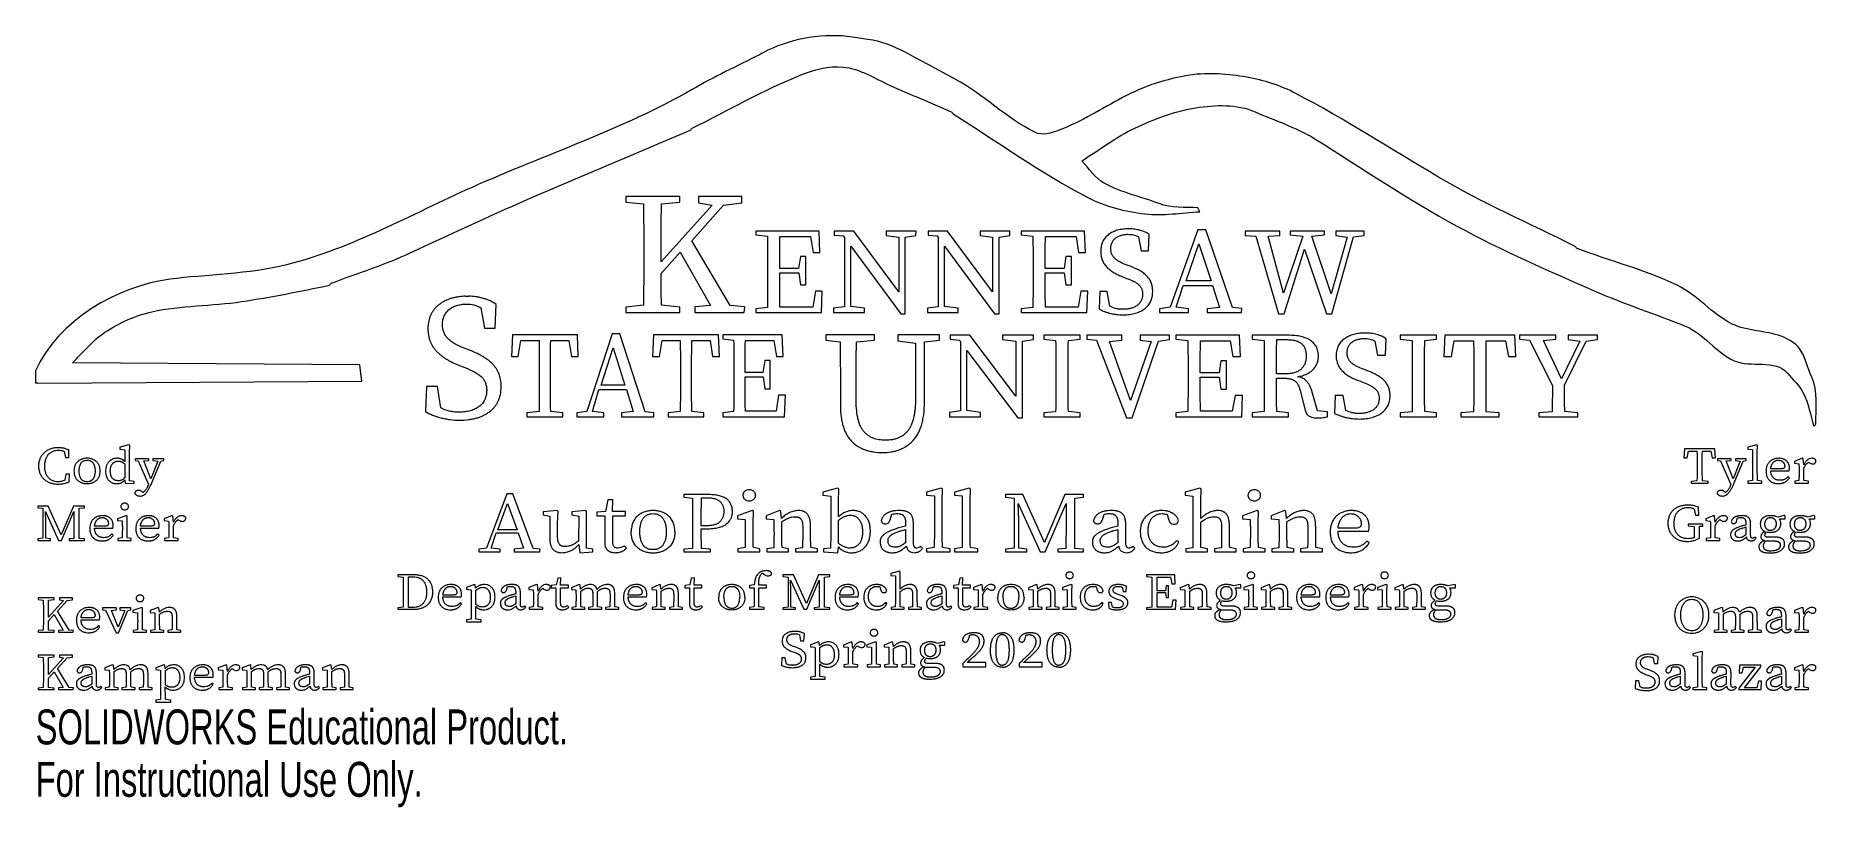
# Model space of a CAD drawing. Header units: inches. Extents: x -4.85 to 4.86, y -2.39 to 1.81.
import ezdxf

# ---------------------------------------------------------------- set-up
doc = ezdxf.new("R2010")
doc.units = ezdxf.units.IN
doc.header["$MEASUREMENT"] = 0
doc.styles.add('SLDTEXTSTYLE0', font='TXT', dxfattribs={"width": 0.7})

msp = doc.modelspace()

# ---------------------------------------------------------------- texts
at = {"color": 7, "linetype": 'Continuous', "char_height": 0.1903, "attachment_point": 1, "style": 'SLDTEXTSTYLE0'}
for s, insert in [('SOLIDWORKS Educational Product.', (-4.8513, -1.8577)), ('For Instructional Use Only.', (-4.8513, -2.1431))]:
    msp.add_mtext(s, dxfattribs=dict(at, insert=insert))

# ---------------------------------------------------------------- linework, layer by layer
at = {"color": 7, "linetype": 'Continuous', "lineweight": 18}
for p, q in [((-1.3416, 0.9364), (-1.6359, 0.9364)), ((-1.6359, 0.9364), (-1.6359, 0.9064)), ((-1.6359, 0.9064), (-1.5399, 0.897)), ((-1.1652, 0.8888), (-1.4429, 0.5804)), ((-1.4409, 0.8968), (-1.3416, 0.9064)), ((-1.3416, 0.9064), (-1.3416, 0.9364)), ((-1.276, 0.695), (-1.1025, 0.8898)), ((-1.0029, 0.9364), (-1.2392, 0.9364)), ((-1.2392, 0.9364), (-1.2392, 0.9023)), ((-1.2392, 0.9023), (-1.1652, 0.8888)), ((-1.1025, 0.8898), (-1.0029, 0.9023)), ((-1.0029, 0.9023), (-1.0029, 0.9364)), ((1.4932, 0.8529), (1.4821, 0.8751)), ((-1.0666, 0.3433), (-1.276, 0.695)), ((-0.5823, 0.7483), (-0.9277, 0.7483)), ((-0.9277, 0.7483), (-0.9277, 0.7271)), ((-0.9277, 0.7271), (-0.8643, 0.7205)), ((-0.7955, 0.718), (-0.6287, 0.7181)), ((-0.6287, 0.7181), (-0.6146, 0.6317)), ((-0.5777, 0.6317), (-0.5823, 0.7483)), ((-0.3937, 0.7483), (-0.4996, 0.7483)), ((-0.4996, 0.7483), (-0.4996, 0.7264)), ((-0.4996, 0.7264), (-0.4507, 0.7216)), ((-0.4507, 0.7216), (-0.4445, 0.7134)), ((-0.4445, 0.7134), (-0.4445, 0.3363)), ((-0.148, 0.4173), (-0.3937, 0.7483)), ((-0.0537, 0.7483), (-0.2165, 0.7483)), ((-0.2165, 0.7483), (-0.2165, 0.7243)), ((-0.2165, 0.7243), (-0.148, 0.7155)), ((-0.148, 0.7155), (-0.148, 0.4173)), ((-0.1129, 0.7156), (-0.0543, 0.7243)), ((-0.1129, 0.2981), (-0.1129, 0.7156)), ((-0.0543, 0.7243), (-0.0537, 0.7483)), ((0.1173, 0.7483), (0.0114, 0.7483)), ((0.0114, 0.7483), (0.0114, 0.7264)), ((0.0114, 0.7264), (0.0604, 0.7216)), ((0.0604, 0.7216), (0.0666, 0.7134)), ((0.0666, 0.7134), (0.0666, 0.3363)), ((0.3631, 0.4173), (0.1173, 0.7483)), ((0.4573, 0.7483), (0.2945, 0.7483)), ((0.2945, 0.7483), (0.2945, 0.7243)), ((0.2945, 0.7243), (0.3631, 0.7155)), ((0.3631, 0.7155), (0.3631, 0.4173)), ((0.3982, 0.7156), (0.4568, 0.7243)), ((0.3982, 0.2981), (0.3982, 0.7156)), ((0.4568, 0.7243), (0.4573, 0.7483)), ((0.8643, 0.7483), (0.519, 0.7483)), ((0.519, 0.7483), (0.519, 0.7271)), ((0.519, 0.7271), (0.5824, 0.7205)), ((0.6512, 0.718), (0.8179, 0.7181)), ((0.8179, 0.7181), (0.8321, 0.6317)), ((0.869, 0.6317), (0.8643, 0.7483)), ((1.1578, 0.7168), (1.1724, 0.6398)), ((1.2123, 0.6398), (1.2162, 0.7291)), ((1.4814, 0.7544), (1.3305, 0.3333)), ((1.5246, 0.7544), (1.4814, 0.7544)), ((1.6705, 0.3315), (1.5246, 0.7544)), ((1.9277, 0.7483), (1.7401, 0.7483)), ((1.7401, 0.7483), (1.7401, 0.7243)), ((1.7401, 0.7243), (1.7974, 0.7209)), ((1.7974, 0.7209), (1.9214, 0.2981)), ((1.8642, 0.7206), (1.9277, 0.7243)), ((1.949, 0.4092), (1.8642, 0.7206)), ((1.9277, 0.7243), (1.9277, 0.7483)), ((2.0538, 0.7202), (1.949, 0.4092)), ((2.1724, 0.7483), (1.9849, 0.7483)), ((1.9849, 0.7483), (1.9849, 0.7274)), ((1.9849, 0.7274), (2.0538, 0.7202)), ((2.1028, 0.7202), (2.1724, 0.7274)), ((2.2089, 0.4055), (2.1028, 0.7202)), ((2.1724, 0.7274), (2.1724, 0.7483)), ((2.2953, 0.7156), (2.2089, 0.4055)), ((2.2124, 0.2981), (2.3305, 0.7162)), ((2.3874, 0.7483), (2.2337, 0.7483)), ((2.2337, 0.7483), (2.2337, 0.7243)), ((2.2337, 0.7243), (2.2953, 0.7156)), ((2.3305, 0.7162), (2.3874, 0.7243)), ((2.3874, 0.7243), (2.3874, 0.7483)), ((-1.5379, 0.6443), (-1.5378, 0.5964)), ((-1.4429, 0.5804), (-1.4429, 0.6415)), ((-1.4429, 0.5171), (-1.3395, 0.6336)), ((-1.3395, 0.6336), (-1.1736, 0.3434)), ((-0.6843, 0.6094), (-0.6941, 0.5444)), ((-0.6542, 0.6094), (-0.6843, 0.6094)), ((-0.6542, 0.4552), (-0.6542, 0.6094)), ((-0.6146, 0.6317), (-0.5777, 0.6317)), ((-0.4094, 0.3377), (-0.4094, 0.6659)), ((-0.4094, 0.6659), (-0.137, 0.2981)), ((0.1017, 0.3377), (0.1017, 0.6659)), ((0.1017, 0.6659), (0.3741, 0.2981)), ((0.7623, 0.6094), (0.7526, 0.5444)), ((0.7925, 0.6094), (0.7623, 0.6094)), ((0.7925, 0.4552), (0.7925, 0.6094)), ((0.8321, 0.6317), (0.869, 0.6317)), ((1.1724, 0.6398), (1.2123, 0.6398)), ((1.417, 0.4764), (1.4862, 0.6785)), ((1.4862, 0.6785), (1.5547, 0.4764)), ((1.9511, 0.2981), (2.0635, 0.6492)), ((2.0635, 0.6492), (2.1827, 0.2981)), ((-0.8629, 0.5413), (-0.8629, 0.5149)), ((-0.6941, 0.5444), (-0.7969, 0.5444)), ((-0.7969, 0.5204), (-0.6934, 0.5205)), ((-0.6934, 0.5205), (-0.6843, 0.4552)), ((0.5838, 0.5413), (0.5838, 0.5149)), ((0.7526, 0.5444), (0.6498, 0.5444)), ((0.6498, 0.5204), (0.7533, 0.5205)), ((0.7533, 0.5205), (0.7623, 0.4552)), ((1.0681, 0.5014), (1.0953, 0.4905)), ((1.1133, 0.5566), (1.0855, 0.5668)), ((-2.5084, 0.3933), (-2.4907, 0.3933)), ((-0.6843, 0.4552), (-0.6542, 0.4552)), ((-0.6022, 0.4209), (-0.6164, 0.3344)), ((-0.5653, 0.4209), (-0.6022, 0.4209)), ((-0.57, 0.3043), (-0.5653, 0.4209)), ((0.7623, 0.4552), (0.7925, 0.4552)), ((0.8445, 0.4209), (0.8303, 0.3344)), ((0.8814, 0.4209), (0.8445, 0.4209)), ((0.8767, 0.3043), (0.8814, 0.4209)), ((0.9474, 0.4195), (0.9432, 0.3241)), ((0.9881, 0.4195), (0.9474, 0.4195)), ((1.0011, 0.339), (0.9881, 0.4195)), ((1.3631, 0.3333), (1.4019, 0.4525)), ((1.4019, 0.4525), (1.5619, 0.4525)), ((1.5547, 0.4764), (1.417, 0.4764)), ((1.5619, 0.4525), (1.5998, 0.3326)), ((-2.4254, 0.3305), (-2.405, 0.2195)), ((-2.3478, 0.2195), (-2.3423, 0.3483)), ((-1.5399, 0.3438), (-1.6359, 0.3345)), ((-1.6359, 0.3345), (-1.6359, 0.3044)), ((-1.6359, 0.3044), (-1.3416, 0.3044)), ((-1.3416, 0.3345), (-1.4408, 0.3439)), ((-1.3416, 0.3044), (-1.3416, 0.3345)), ((-1.1736, 0.3434), (-1.2592, 0.3348)), ((-1.2592, 0.3348), (-1.2592, 0.3044)), ((-1.2592, 0.3044), (-0.9909, 0.3044)), ((-0.9872, 0.3348), (-1.0666, 0.3433)), ((-0.9909, 0.3044), (-0.9872, 0.3348)), ((-0.8643, 0.3321), (-0.9277, 0.3254)), ((-0.9277, 0.3254), (-0.9277, 0.3043)), ((-0.9277, 0.3043), (-0.57, 0.3043)), ((-0.6164, 0.3344), (-0.7955, 0.3344)), ((-0.4445, 0.3363), (-0.5031, 0.3282)), ((-0.5031, 0.3282), (-0.5031, 0.3043)), ((-0.5031, 0.3043), (-0.3352, 0.3043)), ((-0.3352, 0.3282), (-0.4094, 0.3377)), ((-0.3352, 0.3043), (-0.3352, 0.3282)), ((-0.137, 0.2981), (-0.1129, 0.2981)), ((0.0666, 0.3363), (0.008, 0.3282)), ((0.008, 0.3282), (0.008, 0.3043)), ((0.008, 0.3043), (0.1758, 0.3043)), ((0.1758, 0.3282), (0.1017, 0.3377)), ((0.1758, 0.3043), (0.1758, 0.3282)), ((0.3741, 0.2981), (0.3982, 0.2981)), ((0.5823, 0.3321), (0.519, 0.3254)), ((0.519, 0.3254), (0.519, 0.3043)), ((0.519, 0.3043), (0.8767, 0.3043)), ((0.8303, 0.3344), (0.6512, 0.3344)), ((1.073, 0.322), (1.073, 0.322)), ((1.3305, 0.3333), (1.2723, 0.3251)), ((1.2723, 0.3251), (1.2723, 0.3043)), ((1.2723, 0.3043), (1.431, 0.3043)), ((1.431, 0.3251), (1.3631, 0.3333)), ((1.431, 0.3043), (1.431, 0.3251)), ((1.5998, 0.3326), (1.5323, 0.3251)), ((1.5323, 0.3251), (1.5323, 0.3043)), ((1.5323, 0.3043), (1.7196, 0.3043)), ((1.7219, 0.3258), (1.6705, 0.3315)), ((1.7196, 0.3043), (1.7219, 0.3258)), ((1.9214, 0.2981), (1.9511, 0.2981)), ((2.1827, 0.2981), (2.2124, 0.2981)), ((-2.405, 0.2195), (-2.3478, 0.2195)), ((-2.4872, 0.0995), (-2.5257, 0.1143)), ((-2.2536, 0.1826), (-2.2587, 0.0655)), ((-1.8996, 0.1826), (-2.2536, 0.1826)), ((-2.2214, 0.0655), (-2.2073, 0.1524)), ((-2.2073, 0.1524), (-2.1083, 0.1524)), ((-2.0449, 0.1523), (-1.9459, 0.1524)), ((-1.9459, 0.1524), (-1.9317, 0.0655)), ((-1.8944, 0.0655), (-1.8996, 0.1826)), ((-1.7095, 0.1888), (-1.8482, -0.2342)), ((-1.7704, -0.0904), (-1.7049, 0.1126)), ((-1.6686, 0.1888), (-1.7095, 0.1888)), ((-1.7049, 0.1126), (-1.6401, -0.0904)), ((-1.5305, -0.236), (-1.6686, 0.1888)), ((-1.4844, 0.1826), (-1.4895, 0.0655)), ((-1.1304, 0.1826), (-1.4844, 0.1826)), ((-1.4522, 0.0655), (-1.4381, 0.1524)), ((-1.4381, 0.1524), (-1.3391, 0.1524)), ((-1.2757, 0.1523), (-1.1767, 0.1524)), ((-1.1767, 0.1524), (-1.1625, 0.0655)), ((-1.1252, 0.0655), (-1.1304, 0.1826)), ((-0.7827, 0.1826), (-1.1073, 0.1826)), ((-1.1073, 0.1826), (-1.1073, 0.1614)), ((-1.1073, 0.1614), (-1.0478, 0.1547)), ((-0.9839, 0.1523), (-0.8293, 0.1524)), ((-0.8293, 0.1524), (-0.8151, 0.0655)), ((-0.7782, 0.0655), (-0.7827, 0.1826)), ((-0.2806, 0.1838), (-0.5462, 0.1838)), ((-0.5462, 0.1838), (-0.5462, 0.1538)), ((-0.5462, 0.1538), (-0.4682, 0.1454)), ((-0.3786, 0.1443), (-0.2806, 0.1544)), ((-0.2806, 0.1544), (-0.2806, 0.1838)), ((0.0743, 0.1838), (-0.1525, 0.1838)), ((-0.1525, 0.1838), (-0.1525, 0.1501)), ((-0.1525, 0.1501), (-0.0568, 0.1378)), ((-0.0568, 0.1378), (-0.0568, -0.162)), ((-0.0075, -0.1829), (-0.0074, 0.1449)), ((-0.0074, 0.1449), (0.0743, 0.1541)), ((0.0743, 0.1541), (0.0743, 0.1838)), ((0.2393, 0.1806), (0.1316, 0.1806)), ((0.1316, 0.1806), (0.1316, 0.1588)), ((0.1316, 0.1588), (0.1813, 0.154)), ((0.1813, 0.154), (0.1876, 0.1458)), ((0.1876, 0.1458), (0.1876, -0.2313)), ((0.2233, -0.2299), (0.2233, 0.0983)), ((0.2233, 0.0983), (0.5015, -0.2695)), ((0.4903, -0.1503), (0.2393, 0.1806)), ((0.5852, 0.1806), (0.4165, 0.1806)), ((0.4165, 0.1806), (0.4165, 0.1567)), ((0.4165, 0.1567), (0.4903, 0.1479)), ((0.4903, 0.1479), (0.4903, -0.1503)), ((0.526, 0.148), (0.5855, 0.1567)), ((0.526, -0.2695), (0.526, 0.148)), ((0.5855, 0.1567), (0.5852, 0.1806)), ((0.8405, 0.1806), (0.6424, 0.1806)), ((0.6424, 0.1806), (0.6424, 0.1595)), ((0.6424, 0.1595), (0.7068, 0.1529)), ((0.776, 0.1528), (0.8405, 0.1595)), ((0.8405, 0.1595), (0.8405, 0.1806)), ((1.0681, 0.1806), (0.8769, 0.1806)), ((0.8769, 0.1806), (0.8769, 0.1591)), ((0.8769, 0.1591), (0.9294, 0.1537)), ((0.9294, 0.1537), (1.0926, -0.2695)), ((1.0009, 0.1475), (1.0681, 0.1533)), ((1.1149, -0.1743), (1.0009, 0.1475)), ((1.0681, 0.1533), (1.0681, 0.1806)), ((1.2276, 0.1472), (1.1149, -0.1743)), ((1.1234, -0.2695), (1.2663, 0.1486)), ((1.3265, 0.1806), (1.1667, 0.1806)), ((1.1667, 0.1806), (1.1667, 0.1535)), ((1.1667, 0.1535), (1.2276, 0.1472)), ((1.2663, 0.1486), (1.3265, 0.1567)), ((1.3265, 0.1567), (1.3265, 0.1806)), ((1.7081, 0.1806), (1.3623, 0.1806)), ((1.3623, 0.1806), (1.3623, 0.1595)), ((1.3623, 0.1595), (1.4267, 0.1529)), ((1.4959, 0.1504), (1.6569, 0.1505)), ((1.6569, 0.1505), (1.6726, 0.064)), ((1.7131, 0.064), (1.7081, 0.1806)), ((1.9729, 0.1805), (1.7779, 0.1806)), ((1.7779, 0.1806), (1.7779, 0.1595)), ((1.7779, 0.1595), (1.8423, 0.1529)), ((1.9115, 0.1566), (1.9709, 0.1567)), ((2.4463, 0.1492), (2.4611, 0.0722)), ((2.504, 0.0722), (2.5082, 0.1615)), ((2.7824, 0.1806), (2.5843, 0.1806)), ((2.5843, 0.1806), (2.5843, 0.1595)), ((2.5843, 0.1595), (2.6487, 0.1529)), ((2.7179, 0.1528), (2.7824, 0.1595)), ((2.7824, 0.1595), (2.7824, 0.1806)), ((2.8278, 0.1806), (2.8222, 0.064)), ((3.2094, 0.1806), (2.8278, 0.1806)), ((2.8631, 0.064), (2.8786, 0.1505)), ((2.8786, 0.1505), (2.984, 0.1505)), ((3.0531, 0.1504), (3.1585, 0.1505)), ((3.1585, 0.1505), (3.1741, 0.064)), ((3.215, 0.064), (3.2094, 0.1806)), ((3.4316, 0.1806), (3.234, 0.1806)), ((3.234, 0.1806), (3.234, 0.1591)), ((3.234, 0.1591), (3.2893, 0.1536)), ((3.2893, 0.1536), (3.4132, -0.0935)), ((3.3649, 0.1529), (3.4316, 0.1595)), ((3.4628, -0.0572), (3.3649, 0.1529)), ((3.4316, 0.1595), (3.4316, 0.1806)), ((3.5622, 0.1485), (3.4628, -0.0572)), ((3.4797, -0.0909), (3.5978, 0.1478)), ((3.6592, 0.1806), (3.4994, 0.1806)), ((3.4994, 0.1806), (3.4994, 0.1567)), ((3.4994, 0.1567), (3.5622, 0.1485)), ((3.5978, 0.1478), (3.6592, 0.1567)), ((3.6592, 0.1567), (3.6592, 0.1806)), ((-3.0846, 0.0196), (-4.6513, 0.0307)), ((-3.0735, -0.0693), (-3.0846, 0.0196)), ((-2.5499, 0.0199), (-2.5122, 0.0042)), ((-2.2587, 0.0655), (-2.2214, 0.0655)), ((-1.9317, 0.0655), (-1.8944, 0.0655)), ((-1.4895, 0.0655), (-1.4522, 0.0655)), ((-1.1625, 0.0655), (-1.1252, 0.0655)), ((-0.8787, 0.0431), (-0.888, -0.0221)), ((-0.8489, 0.0431), (-0.8787, 0.0431)), ((-0.8489, -0.1117), (-0.8489, 0.0431)), ((-0.8151, 0.0655), (-0.7782, 0.0655)), ((1.6069, 0.0418), (1.5972, -0.0232)), ((1.6371, 0.0418), (1.6069, 0.0418)), ((1.6371, -0.1124), (1.6371, 0.0418)), ((1.6726, 0.064), (1.7131, 0.064)), ((2.4611, 0.0722), (2.504, 0.0722)), ((2.8222, 0.064), (2.8631, 0.064)), ((3.1741, 0.064), (3.215, 0.064)), ((-4.8513, -0.0137), (-4.8513, -0.0804)), ((-4.8402, -0.0804), (-4.8513, -0.0804)), ((-4.8402, -0.0804), (-3.0735, -0.0693)), ((-2.107, -0.0255), (-2.107, -0.059)), ((-2.0462, -0.0591), (-2.0461, -0.0255)), ((-1.6401, -0.0904), (-1.7704, -0.0904)), ((-1.3378, -0.0255), (-1.3378, -0.059)), ((-1.277, -0.0591), (-1.2769, -0.0255)), ((-1.0465, -0.0252), (-1.0465, -0.0517)), ((-0.888, -0.0221), (-0.9852, -0.0221)), ((-0.9852, -0.0463), (-0.8873, -0.0462)), ((-0.8873, -0.0462), (-0.8787, -0.1117)), ((0.7082, -0.0246), (0.7082, -0.0582)), ((0.7747, -0.0583), (0.7747, -0.0245)), ((1.4281, -0.0263), (1.4281, -0.0527)), ((1.5972, -0.0232), (1.4946, -0.0232)), ((1.4946, -0.0472), (1.5979, -0.0472)), ((1.5979, -0.0472), (1.6069, -0.1124)), ((1.8436, -0.0267), (1.8437, -0.0533)), ((1.9101, -0.0534), (1.944, -0.0533)), ((1.9632, -0.0294), (1.9102, -0.0294)), ((2.3561, -0.0663), (2.3835, -0.0772)), ((2.4016, -0.0111), (2.3737, -0.0008)), ((2.65, -0.0246), (2.6501, -0.0582)), ((2.7165, -0.0583), (2.7166, -0.0245)), ((2.9853, -0.0266), (2.9853, -0.0599)), ((3.0518, -0.06), (3.0518, -0.0266)), ((-2.7207, -0.098), (-2.7264, -0.2356)), ((-2.6622, -0.098), (-2.7207, -0.098)), ((-2.6434, -0.2141), (-2.6622, -0.098)), ((-1.8178, -0.2342), (-1.7816, -0.1144)), ((-1.7816, -0.1144), (-1.6314, -0.1144)), ((-1.6314, -0.1144), (-1.5958, -0.2349)), ((-0.8787, -0.1117), (-0.8489, -0.1117)), ((-0.8026, -0.1462), (-0.8169, -0.2331)), ((-0.7658, -0.1462), (-0.8026, -0.1462)), ((-0.7703, -0.2634), (-0.7658, -0.1462)), ((-0.4665, -0.1008), (-0.4663, -0.2039)), ((-0.3805, -0.176), (-0.3805, -0.1003)), ((1.6069, -0.1124), (1.6371, -0.1124)), ((1.6849, -0.1468), (1.6693, -0.2332)), ((1.7254, -0.1468), (1.6849, -0.1468)), ((1.7205, -0.2634), (1.7254, -0.1468)), ((2.0384, -0.1212), (2.066, -0.2275)), ((2.134, -0.2302), (2.1052, -0.1295)), ((2.2299, -0.1481), (2.2257, -0.2436)), ((2.274, -0.1481), (2.2299, -0.1481)), ((2.2881, -0.2286), (2.274, -0.1481)), ((-2.1084, -0.2356), (-2.1743, -0.2422)), ((-2.1743, -0.2422), (-2.1743, -0.2634)), ((-2.1743, -0.2634), (-1.9789, -0.2634)), ((-1.9789, -0.2422), (-2.0448, -0.2355)), ((-1.9789, -0.2634), (-1.9789, -0.2422)), ((-1.8482, -0.2342), (-1.9026, -0.2424)), ((-1.9026, -0.2424), (-1.9026, -0.2634)), ((-1.9026, -0.2634), (-1.7544, -0.2634)), ((-1.7544, -0.2424), (-1.8178, -0.2342)), ((-1.7544, -0.2634), (-1.7544, -0.2424)), ((-1.5958, -0.2349), (-1.6593, -0.2424)), ((-1.6593, -0.2424), (-1.6593, -0.2634)), ((-1.6593, -0.2634), (-1.4832, -0.2634)), ((-1.482, -0.2417), (-1.5305, -0.236)), ((-1.4832, -0.2634), (-1.482, -0.2417)), ((-1.3392, -0.2356), (-1.4051, -0.2422)), ((-1.4051, -0.2422), (-1.4051, -0.2634)), ((-1.4051, -0.2634), (-1.2097, -0.2634)), ((-1.2097, -0.2422), (-1.2757, -0.2355)), ((-1.2097, -0.2634), (-1.2097, -0.2422)), ((-1.0478, -0.2354), (-1.1073, -0.2422)), ((-1.1073, -0.2422), (-1.1073, -0.2634)), ((-1.1073, -0.2634), (-0.7703, -0.2634)), ((-0.8169, -0.2331), (-0.9839, -0.2331)), ((0.1876, -0.2313), (0.1281, -0.2394)), ((0.1281, -0.2394), (0.1281, -0.2634)), ((0.1281, -0.2634), (0.2975, -0.2634)), ((0.2975, -0.2394), (0.2233, -0.2299)), ((0.2975, -0.2634), (0.2975, -0.2394)), ((0.5015, -0.2695), (0.526, -0.2695)), ((0.7068, -0.2357), (0.6424, -0.2423)), ((0.6424, -0.2423), (0.6424, -0.2634)), ((0.6424, -0.2634), (0.8405, -0.2634)), ((0.8405, -0.2423), (0.7761, -0.2356)), ((0.8405, -0.2634), (0.8405, -0.2423)), ((1.0926, -0.2695), (1.1234, -0.2695)), ((1.4267, -0.2356), (1.3623, -0.2423)), ((1.3623, -0.2423), (1.3623, -0.2634)), ((1.3623, -0.2634), (1.7205, -0.2634)), ((1.6693, -0.2332), (1.496, -0.2332)), ((1.8423, -0.2356), (1.7779, -0.2423)), ((1.7779, -0.2423), (1.7779, -0.2634)), ((1.7779, -0.2634), (1.975, -0.2634)), ((1.975, -0.2423), (1.9116, -0.2355)), ((1.975, -0.2634), (1.975, -0.2423)), ((2.1877, -0.2362), (2.134, -0.2302)), ((2.1877, -0.2631), (2.1877, -0.2362)), ((2.361, -0.2456), (2.3611, -0.2456)), ((2.6487, -0.2357), (2.5843, -0.2423)), ((2.5843, -0.2423), (2.5843, -0.2634)), ((2.5843, -0.2634), (2.7824, -0.2634)), ((2.7824, -0.2423), (2.718, -0.2356)), ((2.7824, -0.2634), (2.7824, -0.2423)), ((2.9839, -0.2358), (2.9137, -0.2423)), ((2.9137, -0.2423), (2.9137, -0.2634)), ((2.9137, -0.2634), (3.1234, -0.2634)), ((3.1234, -0.2423), (3.0532, -0.2357)), ((3.1234, -0.2634), (3.1234, -0.2423)), ((3.4118, -0.2357), (3.3404, -0.2423)), ((3.3404, -0.2423), (3.3404, -0.2634)), ((3.3404, -0.2634), (3.5525, -0.2634)), ((3.5525, -0.2423), (3.4811, -0.2356)), ((3.5525, -0.2634), (3.5525, -0.2423)), ((-4.6954, -0.4526), (-4.6892, -0.486)), ((-4.67, -0.486), (-4.6712, -0.4443)), ((-4.3435, -0.4165), (-4.392, -0.4296)), ((-4.392, -0.4296), (-4.392, -0.4397)), ((-4.392, -0.4397), (-4.3656, -0.4427)), ((-4.3656, -0.4427), (-4.3656, -0.5071)), ((-4.3389, -0.4191), (-4.3435, -0.4165)), ((-4.3401, -0.4602), (-4.3389, -0.4191)), ((-4.3401, -0.6121), (-4.3401, -0.4602)), ((4.1327, -0.4373), (4.1302, -0.4866)), ((4.2995, -0.4373), (4.1327, -0.4373)), ((4.1479, -0.4866), (4.1546, -0.4501)), ((4.1546, -0.4501), (4.2013, -0.4501)), ((4.2308, -0.4501), (4.2775, -0.4501)), ((4.2775, -0.4501), (4.2842, -0.4866)), ((4.3019, -0.4866), (4.2995, -0.4373)), ((4.5272, -0.4165), (4.4791, -0.4292)), ((4.4791, -0.4292), (4.4791, -0.439)), ((4.4791, -0.439), (4.5045, -0.4418)), ((4.5045, -0.4418), (4.5045, -0.5657)), ((4.5315, -0.4191), (4.5272, -0.4165)), ((4.5302, -0.4588), (4.5315, -0.4191)), ((4.5302, -0.5657), (4.5302, -0.4588)), ((-4.6861, -0.5762), (-4.6923, -0.6096)), ((-4.6892, -0.486), (-4.67, -0.486)), ((-4.6669, -0.5762), (-4.6861, -0.5762)), ((-4.6681, -0.6179), (-4.6669, -0.5762)), ((-4.4445, -0.5592), (-4.4445, -0.5592)), ((-4.3659, -0.5193), (-4.3659, -0.596)), ((-4.2354, -0.4921), (-4.3097, -0.4921)), ((-4.3097, -0.4921), (-4.3097, -0.5012)), ((-4.3097, -0.5012), (-4.2927, -0.5034)), ((-4.2927, -0.5034), (-4.2367, -0.6324)), ((-4.2627, -0.5036), (-4.2354, -0.501)), ((-4.2231, -0.6009), (-4.2627, -0.5036)), ((-4.2354, -0.501), (-4.2354, -0.4921)), ((-4.1854, -0.5056), (-4.2231, -0.6009)), ((-4.219, -0.6241), (-4.1688, -0.5053)), ((-4.1523, -0.4921), (-4.212, -0.4921)), ((-4.212, -0.4921), (-4.212, -0.5022)), ((-4.212, -0.5022), (-4.1854, -0.5056)), ((-4.1688, -0.5053), (-4.1523, -0.5022)), ((-4.1523, -0.5022), (-4.1523, -0.4921)), ((4.1302, -0.4866), (4.1479, -0.4866)), ((4.2018, -0.5249), (4.2019, -0.5389)), ((4.2302, -0.539), (4.2302, -0.5248)), ((4.2842, -0.4866), (4.3019, -0.4866)), ((4.3871, -0.4921), (4.3128, -0.4921)), ((4.3128, -0.4921), (4.3128, -0.5012)), ((4.3128, -0.5012), (4.3298, -0.5034)), ((4.3298, -0.5034), (4.3859, -0.6324)), ((4.3599, -0.5036), (4.3871, -0.501)), ((4.3994, -0.6009), (4.3599, -0.5036)), ((4.3871, -0.501), (4.3871, -0.4921)), ((4.4372, -0.5056), (4.3994, -0.6009)), ((4.4035, -0.6241), (4.4537, -0.5053)), ((4.4702, -0.4921), (4.4106, -0.4921)), ((4.4106, -0.4921), (4.4106, -0.5022)), ((4.4106, -0.5022), (4.4372, -0.5056)), ((4.4537, -0.5053), (4.4702, -0.5022)), ((4.4702, -0.5022), (4.4702, -0.4921)), ((4.6607, -0.5469), (4.6033, -0.5469)), ((4.6033, -0.5571), (4.7028, -0.557)), ((4.6449, -0.4997), (4.6449, -0.4996)), ((4.6468, -0.4896), (4.6468, -0.4895)), ((4.7751, -0.4895), (4.7321, -0.5067)), ((4.7321, -0.5067), (4.7321, -0.5165)), ((4.7321, -0.5165), (4.7566, -0.5191)), ((4.7575, -0.5536), (4.7575, -0.5668)), ((4.7796, -0.4921), (4.7751, -0.4895)), ((4.783, -0.5255), (4.7796, -0.4921)), ((4.7833, -0.5665), (4.7833, -0.5461)), ((4.809, -0.5104), (4.8127, -0.5134)), ((-4.7291, -0.6173), (-4.7291, -0.6173)), ((-4.3657, -0.6077), (-4.3628, -0.6274)), ((-4.3628, -0.6274), (-4.3151, -0.6248)), ((-4.3151, -0.6153), (-4.3401, -0.6121)), ((-4.3151, -0.6248), (-4.3151, -0.6153)), ((-4.2658, -0.6764), (-4.2673, -0.675)), ((-4.2367, -0.6324), (-4.2379, -0.6358)), ((-0.482, -0.6524), (-0.5612, -0.6743)), ((-0.5612, -0.6743), (-0.5612, -0.6912)), ((-0.4747, -0.6568), (-0.482, -0.6524)), ((-0.4768, -0.7254), (-0.4747, -0.6568)), ((0.0837, -0.6524), (0.0036, -0.6736)), ((0.0036, -0.6736), (0.0036, -0.69)), ((0.0909, -0.6568), (0.0837, -0.6524)), ((0.0889, -0.7229), (0.0909, -0.6568)), ((0.2359, -0.6524), (0.1558, -0.6736)), ((0.1558, -0.6736), (0.1558, -0.69)), ((0.2431, -0.6568), (0.2359, -0.6524)), ((0.241, -0.7229), (0.2431, -0.6568)), ((1.4919, -0.6524), (1.4127, -0.6743)), ((1.4127, -0.6743), (1.4127, -0.6913)), ((1.4992, -0.6568), (1.4919, -0.6524)), ((1.4971, -0.7255), (1.4992, -0.6568)), ((4.2013, -0.6132), (4.1701, -0.6159)), ((4.1701, -0.6159), (4.1701, -0.6248)), ((4.1701, -0.6248), (4.262, -0.6248)), ((4.262, -0.6159), (4.2309, -0.6131)), ((4.262, -0.6248), (4.262, -0.6159)), ((4.3568, -0.6764), (4.3552, -0.675)), ((4.3859, -0.6324), (4.3846, -0.6358)), ((4.5038, -0.6108), (4.4791, -0.6147)), ((4.4791, -0.6147), (4.4791, -0.6248)), ((4.4791, -0.6248), (4.5556, -0.6248)), ((4.5556, -0.6147), (4.5309, -0.6108)), ((4.5556, -0.6248), (4.5556, -0.6147)), ((4.7047, -0.5953), (4.6973, -0.59)), ((4.7569, -0.6112), (4.7346, -0.6147)), ((4.7346, -0.6147), (4.7346, -0.6248)), ((4.7346, -0.6248), (4.8093, -0.6248)), ((4.8093, -0.6147), (4.7839, -0.6106)), ((4.8093, -0.6248), (4.8093, -0.6147)), ((-4.7831, -0.7498), (-4.8398, -0.7498)), ((-4.8398, -0.7498), (-4.8398, -0.7588)), ((-4.8398, -0.7588), (-4.812, -0.7615)), ((-4.812, -0.7615), (-4.812, -0.9251)), ((-4.7126, -0.9062), (-4.7831, -0.7498)), ((-4.6459, -0.7498), (-4.7126, -0.9062)), ((-4.5849, -0.7498), (-4.6459, -0.7498)), ((-4.6134, -0.7616), (-4.5849, -0.7588)), ((-4.5849, -0.7588), (-4.5849, -0.7498)), ((-4.3661, -0.7703), (-4.3661, -0.7703)), ((-4.2825, -0.6953), (-4.2825, -0.6953)), ((-2.2835, -0.6829), (-2.3938, -0.9793)), ((-2.332, -0.8785), (-2.2799, -0.7363)), ((-2.251, -0.6829), (-2.2835, -0.6829)), ((-2.2799, -0.7363), (-2.2283, -0.8785)), ((-2.1411, -0.9806), (-2.251, -0.6829)), ((-2.0096, -0.7742), (-2.0854, -0.7807)), ((-2.0044, -0.7789), (-2.0096, -0.7742)), ((-1.8541, -0.7742), (-1.9288, -0.7808)), ((-1.8489, -0.7789), (-1.8541, -0.7742)), ((-1.7336, -0.7156), (-1.7467, -0.7785)), ((-1.7055, -0.715), (-1.7336, -0.7156)), ((-1.708, -0.7789), (-1.7055, -0.715)), ((-1.1826, -0.6873), (-1.32, -0.6872)), ((-1.32, -0.6872), (-1.32, -0.7021)), ((-1.32, -0.7021), (-1.2725, -0.7068)), ((-1.2232, -0.7041), (-1.1919, -0.7041)), ((-0.9478, -0.7742), (-1.0273, -0.8023)), ((-0.9631, -0.7214), (-0.963, -0.7214)), ((-0.9401, -0.7785), (-0.9478, -0.7742)), ((-0.7987, -0.7744), (-0.8703, -0.803)), ((-0.7911, -0.7785), (-0.7987, -0.7744)), ((-0.6943, -0.7745), (-0.6943, -0.7744)), ((-0.5612, -0.6912), (-0.5189, -0.6961)), ((-0.5189, -0.6961), (-0.5189, -0.9032)), ((-0.4768, -0.809), (-0.4768, -0.7254)), ((0.0036, -0.69), (0.0459, -0.6947)), ((0.0459, -0.6947), (0.0459, -0.9011)), ((0.0889, -0.9012), (0.0889, -0.7229)), ((0.1558, -0.69), (0.1981, -0.6947)), ((0.1981, -0.6947), (0.1981, -0.9011)), ((0.241, -0.9012), (0.241, -0.7229)), ((0.5288, -0.6872), (0.4343, -0.6872)), ((0.4343, -0.6872), (0.4343, -0.7021)), ((0.4343, -0.7021), (0.4807, -0.7067)), ((0.4807, -0.7067), (0.4807, -0.9793)), ((0.5063, -0.8268), (0.5033, -0.7353)), ((0.5033, -0.7353), (0.6232, -0.9997)), ((0.6463, -0.9478), (0.5288, -0.6872)), ((0.7576, -0.6872), (0.6463, -0.9478)), ((0.6495, -0.9997), (0.7633, -0.7353)), ((0.8591, -0.6872), (0.7576, -0.6872)), ((0.7633, -0.7353), (0.7633, -0.8558)), ((0.8116, -0.7068), (0.8591, -0.7021)), ((0.8591, -0.7021), (0.8591, -0.6872)), ((1.4127, -0.6913), (1.455, -0.6962)), ((1.455, -0.6962), (1.455, -0.9029)), ((1.4971, -0.8179), (1.4971, -0.7255)), ((1.8044, -0.7742), (1.7249, -0.8023)), ((1.7891, -0.7214), (1.7891, -0.7214)), ((1.8121, -0.7785), (1.8044, -0.7742)), ((1.9535, -0.7744), (1.8819, -0.803)), ((1.9611, -0.7785), (1.9535, -0.7744)), ((2.0579, -0.7745), (2.0579, -0.7744)), ((2.3179, -0.7743), (2.3179, -0.7742)), ((4.1865, -0.7658), (4.1926, -0.7988)), ((4.2113, -0.7988), (4.2101, -0.7566)), ((4.3401, -0.6953), (4.3401, -0.6953)), ((-4.7967, -0.8336), (-4.7984, -0.7787)), ((-4.7984, -0.7787), (-4.7265, -0.9373)), ((-4.7967, -0.9251), (-4.7967, -0.8336)), ((-4.7107, -0.9373), (-4.6424, -0.7787)), ((-4.6424, -0.7787), (-4.6424, -0.851)), ((-4.6141, -0.8507), (-4.614, -0.8365)), ((-4.4732, -0.8594), (-4.5306, -0.8594)), ((-4.5306, -0.8696), (-4.431, -0.8695)), ((-4.4889, -0.8122), (-4.4889, -0.8121)), ((-4.4871, -0.8021), (-4.487, -0.802)), ((-4.3569, -0.802), (-4.4046, -0.8189)), ((-4.4046, -0.8189), (-4.4046, -0.8286)), ((-4.4046, -0.8286), (-4.3798, -0.8311)), ((-4.3789, -0.866), (-4.3789, -0.879)), ((-4.3523, -0.8046), (-4.3569, -0.802)), ((-4.3532, -0.8423), (-4.3523, -0.8046)), ((-4.3532, -0.879), (-4.3532, -0.8423)), ((-4.2227, -0.8594), (-4.2801, -0.8594)), ((-4.2801, -0.8696), (-4.1806, -0.8695)), ((-4.2385, -0.8122), (-4.2385, -0.8121)), ((-4.2366, -0.8021), (-4.2366, -0.802)), ((-4.1083, -0.802), (-4.1513, -0.8192)), ((-4.1513, -0.8192), (-4.1513, -0.829)), ((-4.1513, -0.829), (-4.1268, -0.8316)), ((-4.1259, -0.8661), (-4.1259, -0.8793)), ((-4.1038, -0.8046), (-4.1083, -0.802)), ((-4.1005, -0.838), (-4.1038, -0.8046)), ((-4.1001, -0.879), (-4.1001, -0.8586)), ((-4.0745, -0.8229), (-4.0707, -0.8259)), ((-2.0854, -0.7807), (-2.0854, -0.7972)), ((-2.0854, -0.7972), (-2.0488, -0.8041)), ((-2.0488, -0.8041), (-2.0503, -0.9197)), ((-2.007, -0.8439), (-2.0044, -0.7789)), ((-2.007, -0.9157), (-2.007, -0.8439)), ((-1.9288, -0.7808), (-1.9288, -0.7975)), ((-1.9288, -0.7975), (-1.8923, -0.8041)), ((-1.8923, -0.8041), (-1.8938, -0.9402)), ((-1.8505, -0.8453), (-1.8489, -0.7789)), ((-1.8505, -0.9785), (-1.8505, -0.8453)), ((-1.7467, -0.7785), (-1.7926, -0.7836)), ((-1.7926, -0.7836), (-1.7926, -0.8037)), ((-1.7926, -0.8037), (-1.7497, -0.8037)), ((-1.7497, -0.8037), (-1.7497, -0.9117)), ((-1.6366, -0.7789), (-1.708, -0.7789)), ((-1.7068, -0.9456), (-1.7068, -0.8037)), ((-1.7068, -0.8037), (-1.6366, -0.8037)), ((-1.6366, -0.8037), (-1.6366, -0.7789)), ((-1.2715, -0.8333), (-1.2715, -0.8572)), ((-1.2243, -0.8737), (-1.1971, -0.8736)), ((-1.2242, -0.8568), (-1.2242, -0.8333)), ((-1.1899, -0.8568), (-1.2242, -0.8568)), ((-1.0273, -0.8023), (-1.0273, -0.8185)), ((-1.0273, -0.8185), (-0.986, -0.8227)), ((-0.9416, -0.8414), (-0.9401, -0.7785)), ((-0.9416, -0.9024), (-0.9416, -0.8414)), ((-0.8703, -0.803), (-0.8703, -0.8192)), ((-0.8703, -0.8192), (-0.8295, -0.8234)), ((-0.7871, -0.817), (-0.7911, -0.7785)), ((-0.7851, -0.9029), (-0.7851, -0.8358)), ((-0.6715, -0.8639), (-0.6715, -0.9029)), ((-0.6286, -0.9029), (-0.6285, -0.8601)), ((-0.4764, -0.9531), (-0.4764, -0.8265)), ((-0.1952, -0.8244), (-0.1855, -0.7939)), ((-0.1107, -0.8479), (-0.1106, -0.8596)), ((-0.0677, -0.9513), (-0.0677, -0.8512)), ((0.5063, -0.9793), (0.5063, -0.8268)), ((0.8105, -0.8554), (0.8106, -0.8316)), ((0.9613, -0.8244), (0.971, -0.7939)), ((1.0459, -0.8479), (1.0459, -0.8596)), ((1.0888, -0.9513), (1.0889, -0.8512)), ((1.2864, -0.7911), (1.2865, -0.791)), ((1.3143, -0.7948), (1.3236, -0.8258)), ((1.4976, -0.9029), (1.4976, -0.8381)), ((1.6111, -0.8639), (1.6111, -0.9029)), ((1.654, -0.9029), (1.6541, -0.8601)), ((1.7249, -0.8023), (1.7249, -0.8185)), ((1.7249, -0.8185), (1.7662, -0.8227)), ((1.8105, -0.8414), (1.8121, -0.7785)), ((1.8105, -0.9024), (1.8105, -0.8414)), ((1.8819, -0.803), (1.8819, -0.8192)), ((1.8819, -0.8192), (1.9226, -0.8234)), ((1.9651, -0.817), (1.9611, -0.7785)), ((1.9671, -0.9029), (1.9671, -0.8358)), ((2.0806, -0.8639), (2.0807, -0.9029)), ((2.1236, -0.9029), (2.1236, -0.8601)), ((2.341, -0.8698), (2.2454, -0.8698)), ((2.3147, -0.7911), (2.3148, -0.791)), ((4.2341, -0.849), (4.1533, -0.849)), ((4.1533, -0.849), (4.1533, -0.8581)), ((4.1533, -0.8581), (4.1856, -0.8604)), ((4.1926, -0.7988), (4.2113, -0.7988)), ((4.2152, -0.86), (4.2341, -0.8584)), ((4.2341, -0.8584), (4.2341, -0.849)), ((4.2925, -0.802), (4.2495, -0.8192)), ((4.2495, -0.8192), (4.2495, -0.829)), ((4.2495, -0.829), (4.274, -0.8316)), ((4.2749, -0.8661), (4.2749, -0.8793)), ((4.297, -0.8046), (4.2925, -0.802)), ((4.3003, -0.838), (4.297, -0.8046)), ((4.3007, -0.879), (4.3007, -0.8586)), ((4.3264, -0.8229), (4.3301, -0.8259)), ((4.4172, -0.8321), (4.423, -0.8138)), ((4.4679, -0.8462), (4.468, -0.8533)), ((4.4679, -0.8638), (4.468, -0.9073)), ((4.4937, -0.9083), (4.4937, -0.8482)), ((4.5464, -0.8474), (4.5465, -0.8474)), ((4.6026, -0.8122), (4.6026, -0.8121)), ((4.6768, -0.802), (4.6413, -0.8101)), ((4.6506, -0.8197), (4.6814, -0.8197)), ((4.6814, -0.8046), (4.6768, -0.802)), ((4.6814, -0.8197), (4.6814, -0.8046)), ((4.7082, -0.8474), (4.7082, -0.8474)), ((4.7643, -0.8122), (4.7643, -0.8121)), ((4.8385, -0.802), (4.803, -0.8101)), ((4.8123, -0.8197), (4.8432, -0.8197)), ((4.8432, -0.8046), (4.8385, -0.802)), ((4.8432, -0.8197), (4.8432, -0.8046)), ((-4.812, -0.9251), (-4.8398, -0.9284)), ((-4.8398, -0.9284), (-4.8398, -0.9373)), ((-4.8398, -0.9373), (-4.7708, -0.9373)), ((-4.7708, -0.9284), (-4.7967, -0.9251)), ((-4.7708, -0.9373), (-4.7708, -0.9284)), ((-4.7265, -0.9373), (-4.7107, -0.9373)), ((-4.6431, -0.9256), (-4.6695, -0.9284)), ((-4.6695, -0.9284), (-4.6695, -0.9373)), ((-4.6695, -0.9373), (-4.5849, -0.9373)), ((-4.5849, -0.9284), (-4.6134, -0.9256)), ((-4.5849, -0.9373), (-4.5849, -0.9284)), ((-4.4292, -0.9078), (-4.4366, -0.9025)), ((-4.3795, -0.9234), (-4.4027, -0.9272)), ((-4.4027, -0.9272), (-4.4027, -0.9373)), ((-4.4027, -0.9373), (-4.3309, -0.9373)), ((-4.3309, -0.9272), (-4.3526, -0.9233)), ((-4.3309, -0.9373), (-4.3309, -0.9272)), ((-4.1788, -0.9078), (-4.1862, -0.9025)), ((-4.1265, -0.9237), (-4.1488, -0.9272)), ((-4.1488, -0.9272), (-4.1488, -0.9373)), ((-4.1488, -0.9373), (-4.0741, -0.9373)), ((-4.0741, -0.9272), (-4.0995, -0.9231)), ((-4.0741, -0.9373), (-4.0741, -0.9272)), ((-2.3698, -0.9793), (-2.3413, -0.8954)), ((-2.3413, -0.8954), (-2.2218, -0.8954)), ((-2.2283, -0.8785), (-2.332, -0.8785)), ((-2.2218, -0.8954), (-2.1934, -0.9798)), ((-1.8915, -0.9596), (-1.8863, -1.0041)), ((-1.6315, -0.9785), (-1.6438, -0.9666)), ((-0.9845, -0.8808), (-0.9845, -0.9025)), ((-0.8281, -0.8808), (-0.828, -0.9029)), ((-0.2068, -0.9394), (-0.2068, -0.9393)), ((-0.1107, -0.8772), (-0.1106, -0.9497)), ((-0.0187, -0.9789), (-0.029, -0.9686)), ((0.9497, -0.9394), (0.9497, -0.9393)), ((1.0459, -0.8772), (1.0459, -0.9497)), ((1.1378, -0.9789), (1.1276, -0.9686)), ((1.3772, -0.9446), (1.3644, -0.9385)), ((1.7677, -0.8808), (1.7677, -0.9025)), ((1.9241, -0.8808), (1.9242, -0.9029)), ((2.2454, -0.8868), (2.4113, -0.8867)), ((2.4143, -0.9505), (2.402, -0.9416)), ((4.1862, -0.9125), (4.1862, -0.9217)), ((4.2145, -0.9252), (4.2146, -0.9125)), ((4.2743, -0.9237), (4.252, -0.9272)), ((4.252, -0.9272), (4.252, -0.9373)), ((4.252, -0.9373), (4.3267, -0.9373)), ((4.3267, -0.9272), (4.3013, -0.9231)), ((4.3267, -0.9373), (4.3267, -0.9272)), ((4.4102, -0.9011), (4.4102, -0.9011)), ((4.4962, -0.9397), (4.4962, -0.9397)), ((4.5231, -0.9249), (4.5169, -0.9187)), ((4.5887, -0.9399), (4.6249, -0.9399)), ((4.6292, -0.9194), (4.5895, -0.9194)), ((4.7504, -0.9399), (4.7866, -0.9399)), ((4.7909, -0.9194), (4.7512, -0.9194)), ((-2.3938, -0.9793), (-2.4367, -0.985)), ((-2.4367, -0.985), (-2.4367, -0.9997)), ((-2.4367, -0.9997), (-2.3198, -0.9997)), ((-2.3198, -0.985), (-2.3698, -0.9793)), ((-2.3198, -0.9997), (-2.3198, -0.985)), ((-2.1934, -0.9798), (-2.244, -0.985)), ((-2.244, -0.985), (-2.244, -0.9997)), ((-2.244, -0.9997), (-2.1036, -0.9997)), ((-2.1024, -0.9845), (-2.1411, -0.9806)), ((-2.1036, -0.9997), (-2.1024, -0.9845)), ((-1.8863, -1.0041), (-1.8154, -0.9997)), ((-1.8154, -0.9847), (-1.8505, -0.9785)), ((-1.8154, -0.9997), (-1.8154, -0.9847)), ((-1.2726, -0.9802), (-1.32, -0.9849)), ((-1.32, -0.9849), (-1.32, -0.9997)), ((-1.32, -0.9997), (-1.1748, -0.9997)), ((-1.1748, -0.9849), (-1.2231, -0.9801)), ((-1.1748, -0.9997), (-1.1748, -0.9849)), ((-0.9855, -0.9764), (-1.0242, -0.9829)), ((-1.0242, -0.9829), (-1.0242, -0.9997)), ((-1.0242, -0.9997), (-0.9045, -0.9997)), ((-0.9045, -0.9829), (-0.9406, -0.9764)), ((-0.9045, -0.9997), (-0.9045, -0.9829)), ((-0.8291, -0.9765), (-0.8672, -0.9829)), ((-0.8672, -0.9829), (-0.8672, -0.9997)), ((-0.8672, -0.9997), (-0.7482, -0.9997)), ((-0.7482, -0.9829), (-0.784, -0.9764)), ((-0.7482, -0.9997), (-0.7482, -0.9829)), ((-0.6726, -0.9765), (-0.7109, -0.9829)), ((-0.7109, -0.9829), (-0.7109, -0.9997)), ((-0.7109, -0.9997), (-0.5914, -0.9997)), ((-0.5914, -0.9829), (-0.6275, -0.9764)), ((-0.5914, -0.9997), (-0.5914, -0.9829)), ((-0.52, -0.9785), (-0.5586, -0.983)), ((-0.5586, -0.983), (-0.5586, -0.9997)), ((-0.5586, -0.9997), (-0.4809, -1.0041)), ((-0.4809, -1.0041), (-0.4768, -0.9725)), ((-0.4137, -0.9785), (-0.4137, -0.9785)), ((-0.0636, -1.0037), (-0.0635, -1.0037)), ((0.0448, -0.9764), (0.0036, -0.9829)), ((0.0036, -0.9829), (0.0036, -0.9997)), ((0.0036, -0.9997), (0.1312, -0.9997)), ((0.1312, -0.9829), (0.0899, -0.9763)), ((0.1312, -0.9997), (0.1312, -0.9829)), ((0.197, -0.9764), (0.1558, -0.9829)), ((0.1558, -0.9829), (0.1558, -0.9997)), ((0.1558, -0.9997), (0.2834, -0.9997)), ((0.2834, -0.9829), (0.2421, -0.9763)), ((0.2834, -0.9997), (0.2834, -0.9829)), ((0.4807, -0.9793), (0.4343, -0.9849)), ((0.4343, -0.9849), (0.4343, -0.9997)), ((0.4343, -0.9997), (0.5493, -0.9997)), ((0.5493, -0.9849), (0.5063, -0.9793)), ((0.5493, -0.9997), (0.5493, -0.9849)), ((0.6232, -0.9997), (0.6495, -0.9997)), ((0.7622, -0.9802), (0.7182, -0.9849)), ((0.7182, -0.9849), (0.7182, -0.9997)), ((0.7182, -0.9997), (0.8591, -0.9997)), ((0.8591, -0.9849), (0.8116, -0.9802)), ((0.8591, -0.9997), (0.8591, -0.9849)), ((1.0929, -1.0037), (1.093, -1.0037)), ((1.4539, -0.9765), (1.4153, -0.9829)), ((1.4153, -0.9829), (1.4153, -0.9997)), ((1.4153, -0.9997), (1.5337, -0.9997)), ((1.5337, -0.9829), (1.4986, -0.9764)), ((1.5337, -0.9997), (1.5337, -0.9829)), ((1.6101, -0.977), (1.5729, -0.9829)), ((1.5729, -0.9829), (1.5729, -0.9997)), ((1.5729, -0.9997), (1.6912, -0.9997)), ((1.6912, -0.9829), (1.6551, -0.9764)), ((1.6912, -0.9997), (1.6912, -0.9829)), ((1.7666, -0.9764), (1.728, -0.9829)), ((1.728, -0.9829), (1.728, -0.9997)), ((1.728, -0.9997), (1.8477, -0.9997)), ((1.8477, -0.9829), (1.8116, -0.9764)), ((1.8477, -0.9997), (1.8477, -0.9829)), ((1.9231, -0.9765), (1.885, -0.9829)), ((1.885, -0.9829), (1.885, -0.9997)), ((1.885, -0.9997), (2.0039, -0.9997)), ((2.0039, -0.9829), (1.9682, -0.9764)), ((2.0039, -0.9997), (2.0039, -0.9829)), ((2.0796, -0.9765), (2.0413, -0.9829)), ((2.0413, -0.9829), (2.0413, -0.9997)), ((2.0413, -0.9997), (2.1608, -0.9997)), ((2.1608, -0.9829), (2.1247, -0.9764)), ((2.1608, -0.9997), (2.1608, -0.9829)), ((4.6038, -0.9951), (4.6038, -0.9951)), ((4.7656, -0.9951), (4.7656, -0.9951)), ((-2.7874, -1.1249), (-2.8776, -1.1248)), ((-2.8776, -1.1248), (-2.8776, -1.1338)), ((-2.8776, -1.1338), (-2.8492, -1.1366)), ((-2.8196, -1.135), (-2.7923, -1.1349)), ((-2.0067, -1.1419), (-2.0145, -1.1796)), ((-1.9898, -1.1415), (-2.0067, -1.1419)), ((-1.9913, -1.1798), (-1.9898, -1.1415)), ((-1.2788, -1.1419), (-1.2867, -1.1796)), ((-1.262, -1.1415), (-1.2788, -1.1419)), ((-1.2635, -1.1798), (-1.262, -1.1415)), ((-0.8907, -1.1149), (-0.882, -1.121)), ((-0.7223, -1.1248), (-0.779, -1.1248)), ((-0.779, -1.1248), (-0.779, -1.1338)), ((-0.779, -1.1338), (-0.7511, -1.1365)), ((-0.7511, -1.1365), (-0.7511, -1.3001)), ((-0.7358, -1.2086), (-0.7376, -1.1537)), ((-0.7376, -1.1537), (-0.6656, -1.3123)), ((-0.6518, -1.2812), (-0.7223, -1.1248)), ((-0.585, -1.1248), (-0.6518, -1.2812)), ((-0.6499, -1.3123), (-0.5816, -1.1537)), ((-0.5241, -1.1248), (-0.585, -1.1248)), ((-0.5816, -1.1537), (-0.5816, -1.226)), ((-0.5526, -1.1366), (-0.5241, -1.1338)), ((-0.5241, -1.1338), (-0.5241, -1.1248)), ((-0.1444, -1.104), (-0.1919, -1.1171)), ((-0.1919, -1.1171), (-0.1919, -1.1273)), ((-0.1919, -1.1273), (-0.1665, -1.1302)), ((-0.1665, -1.1302), (-0.1665, -1.2542)), ((-0.1401, -1.1066), (-0.1444, -1.104)), ((-0.1413, -1.1478), (-0.1401, -1.1066)), ((-0.1413, -1.2032), (-0.1413, -1.1478)), ((0.1846, -1.1419), (0.1768, -1.1796)), ((0.2015, -1.1415), (0.1846, -1.1419)), ((0.2, -1.1798), (0.2015, -1.1415)), ((0.7826, -1.1453), (0.7826, -1.1453)), ((1.3553, -1.1248), (1.2024, -1.1248)), ((1.2024, -1.1248), (1.2024, -1.1338)), ((1.2024, -1.1338), (1.2308, -1.1366)), ((1.2604, -1.1376), (1.3332, -1.1376)), ((1.3332, -1.1376), (1.34, -1.1741)), ((1.3574, -1.1741), (1.3553, -1.1248)), ((1.7713, -1.1453), (1.7713, -1.1453)), ((2.4991, -1.1453), (2.4991, -1.1453)), ((-4.7511, -1.2498), (-4.8384, -1.2498)), ((-4.8384, -1.2498), (-4.8384, -1.2588)), ((-4.8384, -1.2588), (-4.8099, -1.2615)), ((-4.7805, -1.2616), (-4.7511, -1.2588)), ((-4.7511, -1.2588), (-4.7511, -1.2498)), ((-4.6506, -1.2498), (-4.7207, -1.2498)), ((-4.7207, -1.2498), (-4.7207, -1.2599)), ((-4.7207, -1.2599), (-4.6987, -1.264)), ((-4.6801, -1.2637), (-4.6506, -1.2599)), ((-4.6506, -1.2599), (-4.6506, -1.2498)), ((-2.8486, -1.2116), (-2.8485, -1.2224)), ((-2.8202, -1.2223), (-2.8202, -1.2115)), ((-2.8202, -1.2223), (-2.8202, -1.2223)), ((-2.5749, -1.2344), (-2.6323, -1.2344)), ((-2.6323, -1.2446), (-2.5328, -1.2445)), ((-2.5907, -1.1872), (-2.5907, -1.1871)), ((-2.5888, -1.1771), (-2.5888, -1.177)), ((-2.4605, -1.177), (-2.5035, -1.1934)), ((-2.5035, -1.1934), (-2.5035, -1.2032)), ((-2.5035, -1.2032), (-2.479, -1.2056)), ((-2.4781, -1.2403), (-2.4781, -1.3193)), ((-2.456, -1.1796), (-2.4605, -1.177)), ((-2.4542, -1.1971), (-2.456, -1.1796)), ((-2.4523, -1.2855), (-2.4523, -1.2076)), ((-2.3738, -1.2478), (-2.3738, -1.2478)), ((-2.2862, -1.2071), (-2.2804, -1.1888)), ((-2.2355, -1.2212), (-2.2355, -1.2283)), ((-2.2355, -1.2388), (-2.2355, -1.2823)), ((-2.2098, -1.2833), (-2.2097, -1.2232)), ((-2.1214, -1.177), (-2.1644, -1.1942)), ((-2.1644, -1.1942), (-2.1644, -1.204)), ((-2.1644, -1.204), (-2.1399, -1.2066)), ((-2.139, -1.2411), (-2.139, -1.2543)), ((-2.1168, -1.1796), (-2.1214, -1.177)), ((-2.1135, -1.213), (-2.1168, -1.1796)), ((-2.1132, -1.254), (-2.1132, -1.2336)), ((-2.0875, -1.1979), (-2.0838, -1.2009)), ((-2.0145, -1.1796), (-2.0421, -1.1827)), ((-2.0421, -1.1827), (-2.0421, -1.1947)), ((-2.0421, -1.1947), (-2.0164, -1.1947)), ((-2.0164, -1.1947), (-2.0164, -1.2595)), ((-1.9485, -1.1798), (-1.9913, -1.1798)), ((-1.9906, -1.2799), (-1.9906, -1.1947)), ((-1.9906, -1.1947), (-1.9485, -1.1947)), ((-1.9485, -1.1947), (-1.9485, -1.1798)), ((-1.8892, -1.1771), (-1.9322, -1.1943)), ((-1.9322, -1.1943), (-1.9322, -1.204)), ((-1.9322, -1.204), (-1.9077, -1.2065)), ((-1.9068, -1.241), (-1.9068, -1.2542)), ((-1.8847, -1.1796), (-1.8892, -1.1771)), ((-1.8823, -1.2024), (-1.8847, -1.1796)), ((-1.881, -1.2543), (-1.881, -1.214)), ((-1.8155, -1.2308), (-1.8155, -1.2542)), ((-1.7898, -1.2543), (-1.7897, -1.2286)), ((-1.7355, -1.1772), (-1.7355, -1.1771)), ((-1.7216, -1.2302), (-1.7216, -1.2542)), ((-1.6959, -1.2543), (-1.6958, -1.2258)), ((-1.5654, -1.2344), (-1.6228, -1.2344)), ((-1.6228, -1.2446), (-1.5232, -1.2445)), ((-1.5812, -1.1872), (-1.5811, -1.1871)), ((-1.5793, -1.1771), (-1.5792, -1.177)), ((-1.451, -1.1771), (-1.4939, -1.1943)), ((-1.4939, -1.1943), (-1.4939, -1.204)), ((-1.4939, -1.204), (-1.4695, -1.2065)), ((-1.4686, -1.241), (-1.4685, -1.2542)), ((-1.4464, -1.1796), (-1.451, -1.1771)), ((-1.444, -1.2027), (-1.4464, -1.1796)), ((-1.4428, -1.2543), (-1.4428, -1.214)), ((-1.3883, -1.1772), (-1.3883, -1.1771)), ((-1.3747, -1.2308), (-1.3746, -1.2542)), ((-1.3489, -1.2543), (-1.3489, -1.2286)), ((-1.2867, -1.1796), (-1.3142, -1.1827)), ((-1.3142, -1.1827), (-1.3142, -1.1947)), ((-1.3142, -1.1947), (-1.2885, -1.1947)), ((-1.2885, -1.1947), (-1.2885, -1.2595)), ((-1.2207, -1.1798), (-1.2635, -1.1798)), ((-1.2628, -1.2799), (-1.2628, -1.1947)), ((-1.2628, -1.1947), (-1.2207, -1.1947)), ((-1.2207, -1.1947), (-1.2207, -1.1798)), ((-0.9362, -1.1797), (-0.9621, -1.1827)), ((-0.9621, -1.1827), (-0.9621, -1.1947)), ((-0.9621, -1.1947), (-0.9364, -1.1947)), ((-0.9364, -1.1947), (-0.9364, -1.2538)), ((-0.8685, -1.1798), (-0.9108, -1.1798)), ((-0.9106, -1.2538), (-0.9106, -1.1947)), ((-0.9106, -1.1947), (-0.8685, -1.1947)), ((-0.8685, -1.1947), (-0.8685, -1.1798)), ((-0.7358, -1.3001), (-0.7358, -1.2086)), ((-0.5532, -1.2257), (-0.5532, -1.2115)), ((-0.4123, -1.2344), (-0.4697, -1.2344)), ((-0.4697, -1.2446), (-0.3702, -1.2445)), ((-0.4281, -1.1872), (-0.4281, -1.1871)), ((-0.4262, -1.1771), (-0.4262, -1.177)), ((-0.2677, -1.1872), (-0.2677, -1.1871)), ((-0.251, -1.1894), (-0.2454, -1.208)), ((-0.141, -1.2543), (-0.141, -1.2153)), ((-0.0729, -1.2308), (-0.0729, -1.2542)), ((-0.0472, -1.2543), (-0.0471, -1.2286)), ((0.0355, -1.2071), (0.0413, -1.1888)), ((0.0862, -1.2212), (0.0862, -1.2283)), ((0.0862, -1.2388), (0.0862, -1.2823)), ((0.112, -1.2833), (0.112, -1.2232)), ((0.1768, -1.1796), (0.1492, -1.1827)), ((0.1492, -1.1827), (0.1492, -1.1947)), ((0.1492, -1.1947), (0.1749, -1.1947)), ((0.1749, -1.1947), (0.1749, -1.2595)), ((0.2428, -1.1798), (0.2, -1.1798)), ((0.2007, -1.2799), (0.2007, -1.1947)), ((0.2007, -1.1947), (0.2428, -1.1947)), ((0.2428, -1.1947), (0.2428, -1.1798)), ((0.3021, -1.177), (0.2591, -1.1942)), ((0.2591, -1.1942), (0.2591, -1.204)), ((0.2591, -1.204), (0.2836, -1.2066)), ((0.2845, -1.2411), (0.2845, -1.2543)), ((0.3066, -1.1796), (0.3021, -1.177)), ((0.3099, -1.213), (0.3066, -1.1796)), ((0.3103, -1.254), (0.3103, -1.2336)), ((0.336, -1.1979), (0.3397, -1.2009)), ((0.6021, -1.1771), (0.5591, -1.1943)), ((0.5591, -1.1943), (0.5591, -1.204)), ((0.5591, -1.204), (0.5836, -1.2065)), ((0.5845, -1.241), (0.5845, -1.2542)), ((0.6066, -1.1796), (0.6021, -1.1771)), ((0.609, -1.2027), (0.6066, -1.1796)), ((0.6103, -1.2543), (0.6103, -1.214)), ((0.6647, -1.1772), (0.6647, -1.1771)), ((0.6784, -1.2308), (0.6784, -1.2542)), ((0.7041, -1.2543), (0.7042, -1.2286)), ((0.7917, -1.177), (0.7441, -1.1939)), ((0.7441, -1.1939), (0.7441, -1.2036)), ((0.7441, -1.2036), (0.7688, -1.2061)), ((0.7697, -1.241), (0.7698, -1.254)), ((0.7964, -1.1796), (0.7917, -1.177)), ((0.7954, -1.254), (0.7955, -1.2173)), ((0.7955, -1.2173), (0.7964, -1.1796)), ((0.9114, -1.1872), (0.9114, -1.1871)), ((0.9281, -1.1894), (0.9337, -1.208)), ((1.0324, -1.2532), (1.0466, -1.258)), ((1.0576, -1.2345), (1.0481, -1.2313)), ((1.0696, -1.192), (1.0746, -1.215)), ((1.0746, -1.215), (1.0908, -1.215)), ((1.0908, -1.215), (1.092, -1.186)), ((1.2314, -1.2122), (1.2315, -1.2234)), ((1.3054, -1.2109), (1.2598, -1.2109)), ((1.2598, -1.2211), (1.3057, -1.221)), ((1.3097, -1.1835), (1.3054, -1.2109)), ((1.3057, -1.221), (1.3097, -1.2486)), ((1.3224, -1.1835), (1.3097, -1.1835)), ((1.3097, -1.2486), (1.3224, -1.2486)), ((1.3224, -1.2486), (1.3224, -1.1835)), ((1.34, -1.1741), (1.3574, -1.1741)), ((1.429, -1.1771), (1.3861, -1.1943)), ((1.3861, -1.1943), (1.3861, -1.204)), ((1.3861, -1.204), (1.4105, -1.2065)), ((1.4114, -1.241), (1.4115, -1.2542)), ((1.4336, -1.1796), (1.429, -1.1771)), ((1.436, -1.2027), (1.4336, -1.1796)), ((1.4372, -1.2543), (1.4372, -1.214)), ((1.4917, -1.1772), (1.4917, -1.1771)), ((1.5053, -1.2308), (1.5054, -1.2542)), ((1.5311, -1.2543), (1.5311, -1.2286)), ((1.5812, -1.2224), (1.5813, -1.2224)), ((1.6374, -1.1872), (1.6374, -1.1871)), ((1.7116, -1.177), (1.6761, -1.1851)), ((1.6854, -1.1947), (1.7162, -1.1947)), ((1.7162, -1.1796), (1.7116, -1.177)), ((1.7162, -1.1947), (1.7162, -1.1796)), ((1.7804, -1.177), (1.7328, -1.1939)), ((1.7328, -1.1939), (1.7328, -1.2036)), ((1.7328, -1.2036), (1.7575, -1.2061)), ((1.7584, -1.241), (1.7585, -1.254)), ((1.7851, -1.1796), (1.7804, -1.177)), ((1.7841, -1.254), (1.7842, -1.2173)), ((1.7842, -1.2173), (1.7851, -1.1796)), ((1.8699, -1.1771), (1.8269, -1.1943)), ((1.8269, -1.1943), (1.8269, -1.204)), ((1.8269, -1.204), (1.8514, -1.2065)), ((1.8523, -1.241), (1.8523, -1.2542)), ((1.8745, -1.1796), (1.8699, -1.1771)), ((1.8769, -1.2027), (1.8745, -1.1796)), ((1.8781, -1.2543), (1.8781, -1.214)), ((1.9326, -1.1772), (1.9326, -1.1771)), ((1.9462, -1.2308), (1.9463, -1.2542)), ((1.972, -1.2543), (1.972, -1.2286)), ((2.1024, -1.2344), (2.0451, -1.2344)), ((2.0451, -1.2446), (2.1446, -1.2445)), ((2.0867, -1.1872), (2.0867, -1.1871)), ((2.0885, -1.1771), (2.0886, -1.177)), ((2.2616, -1.2344), (2.2042, -1.2344)), ((2.2042, -1.2446), (2.3037, -1.2445)), ((2.2458, -1.1872), (2.2458, -1.1871)), ((2.2477, -1.1771), (2.2477, -1.177)), ((2.376, -1.177), (2.333, -1.1942)), ((2.333, -1.1942), (2.333, -1.204)), ((2.333, -1.204), (2.3575, -1.2066)), ((2.3584, -1.2411), (2.3584, -1.2543)), ((2.3805, -1.1796), (2.376, -1.177)), ((2.3839, -1.213), (2.3805, -1.1796)), ((2.3842, -1.254), (2.3842, -1.2336)), ((2.4099, -1.1979), (2.4136, -1.2009)), ((2.5083, -1.177), (2.4606, -1.1939)), ((2.4606, -1.1939), (2.4606, -1.2036)), ((2.4606, -1.2036), (2.4854, -1.2061)), ((2.4863, -1.241), (2.4863, -1.254)), ((2.5129, -1.1796), (2.5083, -1.177)), ((2.512, -1.2173), (2.5129, -1.1796)), ((2.512, -1.254), (2.512, -1.2173)), ((2.5977, -1.1771), (2.5548, -1.1943)), ((2.5548, -1.1943), (2.5548, -1.204)), ((2.5548, -1.204), (2.5792, -1.2065)), ((2.5801, -1.241), (2.5802, -1.2542)), ((2.6023, -1.1796), (2.5977, -1.1771)), ((2.6047, -1.2027), (2.6023, -1.1796)), ((2.6059, -1.2543), (2.6059, -1.214)), ((2.6604, -1.1772), (2.6604, -1.1771)), ((2.674, -1.2308), (2.6741, -1.2542)), ((2.6998, -1.2543), (2.6998, -1.2286)), ((2.7499, -1.2224), (2.75, -1.2224)), ((2.8061, -1.1872), (2.8061, -1.1871)), ((2.8803, -1.177), (2.8448, -1.1851)), ((2.8541, -1.1947), (2.8849, -1.1947)), ((2.8849, -1.1796), (2.8803, -1.177)), ((2.8849, -1.1947), (2.8849, -1.1796)), ((4.1733, -1.2447), (4.1733, -1.2446)), ((-4.8093, -1.3365), (-4.8093, -1.3507)), ((-4.6987, -1.264), (-4.7811, -1.3555)), ((-4.7811, -1.3555), (-4.7811, -1.3373)), ((-4.7811, -1.3742), (-4.7504, -1.3397)), ((-4.7504, -1.3397), (-4.7012, -1.4258)), ((-4.7316, -1.3215), (-4.6801, -1.2637)), ((-4.6695, -1.4258), (-4.7316, -1.3215)), ((-4.5462, -1.3594), (-4.6036, -1.3594)), ((-4.562, -1.3122), (-4.562, -1.3121)), ((-4.5601, -1.3021), (-4.5601, -1.302)), ((-4.4116, -1.3046), (-4.4865, -1.3046)), ((-4.4865, -1.3046), (-4.4865, -1.3147)), ((-4.4865, -1.3147), (-4.4698, -1.3176)), ((-4.4698, -1.3176), (-4.4134, -1.4399)), ((-4.4388, -1.3184), (-4.4116, -1.3147)), ((-4.401, -1.4093), (-4.4388, -1.3184)), ((-4.4116, -1.3147), (-4.4116, -1.3046)), ((-4.3662, -1.3187), (-4.401, -1.4093)), ((-4.4001, -1.4399), (-4.3497, -1.3184)), ((-4.3326, -1.3046), (-4.3917, -1.3046)), ((-4.3917, -1.3046), (-4.3917, -1.3147)), ((-4.3917, -1.3147), (-4.3662, -1.3187)), ((-4.3497, -1.3184), (-4.3326, -1.3147)), ((-4.3326, -1.3147), (-4.3326, -1.3046)), ((-4.2734, -1.302), (-4.3211, -1.3189)), ((-4.3211, -1.3189), (-4.3211, -1.3286)), ((-4.3211, -1.3286), (-4.2964, -1.3311)), ((-4.2826, -1.2703), (-4.2826, -1.2703)), ((-4.2688, -1.3046), (-4.2734, -1.302)), ((-4.2697, -1.3423), (-4.2688, -1.3046)), ((-4.2697, -1.379), (-4.2697, -1.3423)), ((-4.184, -1.3021), (-4.2269, -1.3193)), ((-4.2269, -1.3193), (-4.2269, -1.329)), ((-4.2269, -1.329), (-4.2025, -1.3315)), ((-4.1794, -1.3046), (-4.184, -1.3021)), ((-4.177, -1.3277), (-4.1794, -1.3046)), ((-4.1758, -1.3793), (-4.1758, -1.339)), ((-4.1213, -1.3022), (-4.1213, -1.3021)), ((-4.1077, -1.3558), (-4.1076, -1.3792)), ((-4.0819, -1.3793), (-4.0819, -1.3536)), ((-2.8492, -1.3006), (-2.8776, -1.3034)), ((-2.8776, -1.3034), (-2.8776, -1.3123)), ((-2.8776, -1.3123), (-2.7932, -1.3123)), ((-2.7951, -1.3022), (-2.8195, -1.3022)), ((-2.531, -1.2828), (-2.5384, -1.2775)), ((-2.4525, -1.319), (-2.4525, -1.2971)), ((-2.2932, -1.2761), (-2.2932, -1.2761)), ((-2.2073, -1.3147), (-2.2073, -1.3147)), ((-2.1803, -1.2999), (-2.1865, -1.2937)), ((-2.1396, -1.2987), (-2.1619, -1.3022)), ((-2.1619, -1.3022), (-2.1619, -1.3123)), ((-2.1619, -1.3123), (-2.0872, -1.3123)), ((-2.0872, -1.3022), (-2.1126, -1.2981)), ((-2.0872, -1.3123), (-2.0872, -1.3022)), ((-1.9454, -1.2996), (-1.9528, -1.2925)), ((-1.9074, -1.2984), (-1.9303, -1.3022)), ((-1.9303, -1.3022), (-1.9303, -1.3123)), ((-1.9303, -1.3123), (-1.8594, -1.3123)), ((-1.8594, -1.3022), (-1.8804, -1.2984)), ((-1.8594, -1.3123), (-1.8594, -1.3022)), ((-1.8161, -1.2984), (-1.8387, -1.3022)), ((-1.8387, -1.3022), (-1.8387, -1.3123)), ((-1.8387, -1.3123), (-1.767, -1.3123)), ((-1.767, -1.3022), (-1.7891, -1.2984)), ((-1.767, -1.3123), (-1.767, -1.3022)), ((-1.7222, -1.2984), (-1.7456, -1.3022)), ((-1.7456, -1.3022), (-1.7456, -1.3123)), ((-1.7456, -1.3123), (-1.6735, -1.3123)), ((-1.6735, -1.3022), (-1.6952, -1.2984)), ((-1.6735, -1.3123), (-1.6735, -1.3022)), ((-1.5214, -1.2828), (-1.5288, -1.2775)), ((-1.4692, -1.2984), (-1.4921, -1.3022)), ((-1.4921, -1.3022), (-1.4921, -1.3123)), ((-1.4921, -1.3123), (-1.4207, -1.3123)), ((-1.4207, -1.3022), (-1.4421, -1.2984)), ((-1.4207, -1.3123), (-1.4207, -1.3022)), ((-1.3753, -1.2984), (-1.3983, -1.3022)), ((-1.3983, -1.3022), (-1.3983, -1.3123)), ((-1.3983, -1.3123), (-1.3266, -1.3123)), ((-1.3266, -1.3022), (-1.3482, -1.2984)), ((-1.3266, -1.3123), (-1.3266, -1.3022)), ((-1.2176, -1.2996), (-1.225, -1.2925)), ((-0.937, -1.2984), (-0.9614, -1.3022)), ((-0.9614, -1.3022), (-0.9614, -1.3123)), ((-0.9614, -1.3123), (-0.8821, -1.3123)), ((-0.8821, -1.3022), (-0.91, -1.2981)), ((-0.8821, -1.3123), (-0.8821, -1.3022)), ((-0.7511, -1.3001), (-0.779, -1.3034)), ((-0.779, -1.3034), (-0.779, -1.3123)), ((-0.779, -1.3123), (-0.71, -1.3123)), ((-0.71, -1.3034), (-0.7358, -1.3001)), ((-0.71, -1.3123), (-0.71, -1.3034)), ((-0.6656, -1.3123), (-0.6499, -1.3123)), ((-0.5822, -1.3006), (-0.6086, -1.3034)), ((-0.6086, -1.3034), (-0.6086, -1.3123)), ((-0.6086, -1.3123), (-0.5241, -1.3123)), ((-0.5241, -1.3034), (-0.5526, -1.3006)), ((-0.5241, -1.3123), (-0.5241, -1.3034)), ((-0.3684, -1.2828), (-0.3758, -1.2775)), ((-0.2132, -1.2793), (-0.2209, -1.2756)), ((-0.1672, -1.2984), (-0.1904, -1.3022)), ((-0.1904, -1.3022), (-0.1904, -1.3123)), ((-0.1904, -1.3123), (-0.1193, -1.3123)), ((-0.1193, -1.3022), (-0.1404, -1.2984)), ((-0.1193, -1.3123), (-0.1193, -1.3022)), ((-0.0735, -1.2987), (-0.0958, -1.3022)), ((-0.0958, -1.3022), (-0.0958, -1.3123)), ((-0.0958, -1.3123), (-0.0248, -1.3123)), ((-0.0248, -1.3022), (-0.0465, -1.2984)), ((-0.0248, -1.3123), (-0.0248, -1.3022)), ((0.0285, -1.2761), (0.0285, -1.2761)), ((0.1145, -1.3147), (0.1145, -1.3147)), ((0.1414, -1.2999), (0.1352, -1.2937)), ((0.2459, -1.2996), (0.2385, -1.2925)), ((0.2839, -1.2987), (0.2616, -1.3022)), ((0.2616, -1.3022), (0.2616, -1.3123)), ((0.2616, -1.3123), (0.3363, -1.3123)), ((0.3363, -1.3022), (0.3109, -1.2981)), ((0.3363, -1.3123), (0.3363, -1.3022)), ((0.5839, -1.2984), (0.561, -1.3022)), ((0.561, -1.3022), (0.561, -1.3123)), ((0.561, -1.3123), (0.6324, -1.3123)), ((0.6324, -1.3022), (0.6109, -1.2984)), ((0.6324, -1.3123), (0.6324, -1.3022)), ((0.6778, -1.2984), (0.6548, -1.3022)), ((0.6548, -1.3022), (0.6548, -1.3123)), ((0.6548, -1.3123), (0.7265, -1.3123)), ((0.7265, -1.3022), (0.7048, -1.2984)), ((0.7265, -1.3123), (0.7265, -1.3022)), ((0.7691, -1.2984), (0.7459, -1.3022)), ((0.7459, -1.3022), (0.7459, -1.3123)), ((0.7459, -1.3123), (0.8178, -1.3123)), ((0.8178, -1.3022), (0.7961, -1.2983)), ((0.8178, -1.3123), (0.8178, -1.3022)), ((0.9659, -1.2793), (0.9582, -1.2756)), ((1.0106, -1.2753), (0.9945, -1.2753)), ((0.9945, -1.2753), (0.9958, -1.3064)), ((1.016, -1.3003), (1.0106, -1.2753)), ((1.0401, -1.3149), (1.0401, -1.3149)), ((1.2308, -1.3006), (1.2024, -1.3034)), ((1.2024, -1.3034), (1.2024, -1.3123)), ((1.2024, -1.3123), (1.3605, -1.3123)), ((1.3384, -1.2996), (1.2605, -1.2996)), ((1.3452, -1.2631), (1.3384, -1.2996)), ((1.3627, -1.2631), (1.3452, -1.2631)), ((1.3605, -1.3123), (1.3627, -1.2631)), ((1.4108, -1.2984), (1.3879, -1.3022)), ((1.3879, -1.3022), (1.3879, -1.3123)), ((1.3879, -1.3123), (1.4593, -1.3123)), ((1.4593, -1.3022), (1.4379, -1.2984)), ((1.4593, -1.3123), (1.4593, -1.3022)), ((1.5047, -1.2984), (1.4817, -1.3022)), ((1.4817, -1.3022), (1.4817, -1.3123)), ((1.4817, -1.3123), (1.5534, -1.3123)), ((1.5534, -1.3022), (1.5318, -1.2984)), ((1.5534, -1.3123), (1.5534, -1.3022)), ((1.6235, -1.3149), (1.6597, -1.3149)), ((1.664, -1.2944), (1.6243, -1.2944)), ((1.7578, -1.2984), (1.7346, -1.3022)), ((1.7346, -1.3022), (1.7346, -1.3123)), ((1.7346, -1.3123), (1.8064, -1.3123)), ((1.8064, -1.3022), (1.7848, -1.2983)), ((1.8064, -1.3123), (1.8064, -1.3022)), ((1.8517, -1.2984), (1.8288, -1.3022)), ((1.8288, -1.3022), (1.8288, -1.3123)), ((1.8288, -1.3123), (1.9002, -1.3123)), ((1.9002, -1.3022), (1.8787, -1.2984)), ((1.9002, -1.3123), (1.9002, -1.3022)), ((1.9456, -1.2984), (1.9226, -1.3022)), ((1.9226, -1.3022), (1.9226, -1.3123)), ((1.9226, -1.3123), (1.9943, -1.3123)), ((1.9943, -1.3022), (1.9726, -1.2984)), ((1.9943, -1.3123), (1.9943, -1.3022)), ((2.1464, -1.2828), (2.139, -1.2775)), ((2.3056, -1.2828), (2.2982, -1.2775)), ((2.3578, -1.2987), (2.3355, -1.3022)), ((2.3355, -1.3022), (2.3355, -1.3123)), ((2.3355, -1.3123), (2.4102, -1.3123)), ((2.4102, -1.3022), (2.3848, -1.2981)), ((2.4102, -1.3123), (2.4102, -1.3022)), ((2.4856, -1.2984), (2.4624, -1.3022)), ((2.4624, -1.3022), (2.4624, -1.3123)), ((2.4624, -1.3123), (2.5343, -1.3123)), ((2.5343, -1.3022), (2.5126, -1.2983)), ((2.5343, -1.3123), (2.5343, -1.3022)), ((2.5795, -1.2984), (2.5566, -1.3022)), ((2.5566, -1.3022), (2.5566, -1.3123)), ((2.5566, -1.3123), (2.628, -1.3123)), ((2.628, -1.3022), (2.6065, -1.2984)), ((2.628, -1.3123), (2.628, -1.3022)), ((2.6734, -1.2984), (2.6504, -1.3022)), ((2.6504, -1.3022), (2.6504, -1.3123)), ((2.6504, -1.3123), (2.7221, -1.3123)), ((2.7221, -1.3022), (2.7005, -1.2984)), ((2.7221, -1.3123), (2.7221, -1.3022)), ((2.7922, -1.3149), (2.8284, -1.3149)), ((2.8327, -1.2944), (2.793, -1.2944)), ((4.1128, -1.3435), (4.1128, -1.3434)), ((4.3368, -1.3021), (4.2939, -1.3193)), ((4.2939, -1.3193), (4.2939, -1.329)), ((4.2939, -1.329), (4.3183, -1.3315)), ((4.3414, -1.3046), (4.3368, -1.3021)), ((4.3438, -1.3274), (4.3414, -1.3046)), ((4.345, -1.3793), (4.345, -1.339)), ((4.4105, -1.3558), (4.4106, -1.3792)), ((4.4363, -1.3793), (4.4363, -1.3536)), ((4.4906, -1.3022), (4.4906, -1.3021)), ((4.5044, -1.3552), (4.5045, -1.3792)), ((4.5302, -1.3793), (4.5302, -1.3508)), ((4.6103, -1.3321), (4.616, -1.3138)), ((4.661, -1.3462), (4.661, -1.3533)), ((4.6867, -1.4083), (4.6868, -1.3482)), ((4.7751, -1.302), (4.7321, -1.3192)), ((4.7321, -1.3192), (4.7321, -1.329)), ((4.7321, -1.329), (4.7566, -1.3316)), ((4.7796, -1.3046), (4.7751, -1.302)), ((4.783, -1.338), (4.7796, -1.3046)), ((4.7833, -1.379), (4.7833, -1.3586)), ((4.809, -1.3229), (4.8127, -1.3259)), ((-4.8099, -1.4256), (-4.8384, -1.4284)), ((-4.8384, -1.4284), (-4.8384, -1.4373)), ((-4.8384, -1.4373), (-4.7511, -1.4373)), ((-4.7511, -1.4284), (-4.7805, -1.4256)), ((-4.7511, -1.4373), (-4.7511, -1.4284)), ((-4.7012, -1.4258), (-4.7266, -1.4283)), ((-4.7266, -1.4283), (-4.7266, -1.4373)), ((-4.7266, -1.4373), (-4.647, -1.4373)), ((-4.6459, -1.4283), (-4.6695, -1.4258)), ((-4.647, -1.4373), (-4.6459, -1.4283)), ((-4.6036, -1.3696), (-4.5041, -1.3695)), ((-4.5022, -1.4078), (-4.5096, -1.4025)), ((-4.4134, -1.4399), (-4.4001, -1.4399)), ((-4.2961, -1.4234), (-4.3193, -1.4272)), ((-4.3193, -1.4272), (-4.3193, -1.4373)), ((-4.3193, -1.4373), (-4.2474, -1.4373)), ((-4.2955, -1.366), (-4.2954, -1.379)), ((-4.2474, -1.4272), (-4.2691, -1.4233)), ((-4.2474, -1.4373), (-4.2474, -1.4272)), ((-4.2022, -1.4234), (-4.2251, -1.4272)), ((-4.2251, -1.4272), (-4.2251, -1.4373)), ((-4.2251, -1.4373), (-4.1537, -1.4373)), ((-4.2016, -1.366), (-4.2015, -1.3792)), ((-4.1537, -1.4272), (-4.1752, -1.4234)), ((-4.1537, -1.4373), (-4.1537, -1.4272)), ((-4.1083, -1.4234), (-4.1313, -1.4272)), ((-4.1313, -1.4272), (-4.1313, -1.4373)), ((-4.1313, -1.4373), (-4.0596, -1.4373)), ((-4.0596, -1.4272), (-4.0813, -1.4234)), ((-4.0596, -1.4373), (-4.0596, -1.4272)), ((-2.4788, -1.3661), (-2.5035, -1.3702)), ((-2.5035, -1.3702), (-2.5035, -1.38)), ((-2.5035, -1.38), (-2.4231, -1.38)), ((-2.4231, -1.3702), (-2.4519, -1.3658)), ((-2.4231, -1.38), (-2.4231, -1.3702)), ((-0.6898, -1.4506), (-0.6832, -1.4831)), ((-0.6646, -1.4831), (-0.6627, -1.4454)), ((0.2328, -1.4712), (0.2387, -1.4515)), ((0.4164, -1.44), (0.4164, -1.44)), ((0.5406, -1.4712), (0.5465, -1.4515)), ((1.6386, -1.3701), (1.6387, -1.3701)), ((2.8073, -1.3701), (2.8074, -1.3701)), ((4.3186, -1.4234), (4.2957, -1.4272)), ((4.2957, -1.4272), (4.2957, -1.4373)), ((4.2957, -1.4373), (4.3667, -1.4373)), ((4.3192, -1.366), (4.3193, -1.3792)), ((4.3667, -1.4272), (4.3456, -1.4234)), ((4.3667, -1.4373), (4.3667, -1.4272)), ((4.41, -1.4234), (4.3874, -1.4272)), ((4.3874, -1.4272), (4.3874, -1.4373)), ((4.3874, -1.4373), (4.459, -1.4373)), ((4.459, -1.4272), (4.437, -1.4234)), ((4.459, -1.4373), (4.459, -1.4272)), ((4.5038, -1.4234), (4.4805, -1.4272)), ((4.4805, -1.4272), (4.4805, -1.4373)), ((4.4805, -1.4373), (4.5525, -1.4373)), ((4.5525, -1.4272), (4.5309, -1.4234)), ((4.5525, -1.4373), (4.5525, -1.4272)), ((4.6033, -1.4011), (4.6033, -1.4011)), ((4.661, -1.3638), (4.661, -1.4073)), ((4.6892, -1.4397), (4.6892, -1.4397)), ((4.7162, -1.4249), (4.71, -1.4187)), ((4.7569, -1.4237), (4.7346, -1.4272)), ((4.7346, -1.4272), (4.7346, -1.4373)), ((4.7346, -1.4373), (4.8093, -1.4373)), ((4.7575, -1.3661), (4.7575, -1.3793)), ((4.8093, -1.4272), (4.7839, -1.4231)), ((4.8093, -1.4373), (4.8093, -1.4272)), ((-0.7304, -1.5416), (-0.7181, -1.5462)), ((-0.7099, -1.5183), (-0.7225, -1.5139)), ((-0.6832, -1.4831), (-0.6646, -1.4831)), ((-0.5862, -1.4895), (-0.6291, -1.5059)), ((-0.6291, -1.5059), (-0.6291, -1.5157)), ((-0.6291, -1.5157), (-0.6047, -1.5181)), ((-0.6038, -1.5528), (-0.6038, -1.6318)), ((-0.5816, -1.4921), (-0.5862, -1.4895)), ((-0.5798, -1.5096), (-0.5816, -1.4921)), ((-0.578, -1.598), (-0.578, -1.5201)), ((-0.4062, -1.4895), (-0.4491, -1.5067)), ((-0.4491, -1.5067), (-0.4491, -1.5165)), ((-0.4491, -1.5165), (-0.4247, -1.5191)), ((-0.4238, -1.5536), (-0.4238, -1.5668)), ((-0.4016, -1.4921), (-0.4062, -1.4895)), ((-0.3983, -1.5255), (-0.4016, -1.4921)), ((-0.398, -1.5665), (-0.398, -1.5461)), ((-0.3723, -1.5104), (-0.3686, -1.5134)), ((-0.2739, -1.4895), (-0.3216, -1.5064)), ((-0.3216, -1.5064), (-0.3216, -1.5161)), ((-0.3216, -1.5161), (-0.2968, -1.5186)), ((-0.2959, -1.5535), (-0.2959, -1.5665)), ((-0.2831, -1.4578), (-0.283, -1.4578)), ((-0.2693, -1.4921), (-0.2739, -1.4895)), ((-0.2702, -1.5298), (-0.2693, -1.4921)), ((-0.2702, -1.5665), (-0.2702, -1.5298)), ((-0.1844, -1.4896), (-0.2274, -1.5068)), ((-0.2274, -1.5068), (-0.2274, -1.5165)), ((-0.2274, -1.5165), (-0.2029, -1.519)), ((-0.2021, -1.5535), (-0.202, -1.5667)), ((-0.1799, -1.4921), (-0.1844, -1.4896)), ((-0.1775, -1.5152), (-0.1799, -1.4921)), ((-0.1763, -1.5668), (-0.1763, -1.5265)), ((-0.1218, -1.4897), (-0.1218, -1.4896)), ((-0.1081, -1.5433), (-0.1081, -1.5667)), ((-0.0824, -1.5668), (-0.0823, -1.5411)), ((-0.0322, -1.5349), (-0.0322, -1.5349)), ((0.0239, -1.4997), (0.0239, -1.4996)), ((0.0981, -1.4895), (0.0626, -1.4976)), ((0.0719, -1.5072), (0.1028, -1.5072)), ((0.1028, -1.4921), (0.0981, -1.4895)), ((0.1028, -1.5072), (0.1028, -1.4921)), ((4.2272, -1.5415), (4.1791, -1.5542)), ((4.1791, -1.5542), (4.1791, -1.564)), ((4.2315, -1.5441), (4.2272, -1.5415)), ((4.2302, -1.5838), (4.2315, -1.5441)), ((-4.7511, -1.5623), (-4.8384, -1.5623)), ((-4.8384, -1.5623), (-4.8384, -1.5713)), ((-4.8384, -1.5713), (-4.8099, -1.574)), ((-4.8093, -1.649), (-4.8093, -1.6632)), ((-4.6987, -1.5765), (-4.7811, -1.668)), ((-4.7811, -1.668), (-4.7811, -1.6498)), ((-4.7805, -1.5741), (-4.7511, -1.5713)), ((-4.7511, -1.5713), (-4.7511, -1.5623)), ((-4.7316, -1.634), (-4.6801, -1.5762)), ((-4.6695, -1.7383), (-4.7316, -1.634)), ((-4.6506, -1.5623), (-4.7207, -1.5623)), ((-4.7207, -1.5623), (-4.7207, -1.5724)), ((-4.7207, -1.5724), (-4.6987, -1.5765)), ((-4.6801, -1.5762), (-4.6506, -1.5724)), ((-4.6506, -1.5724), (-4.6506, -1.5623)), ((-4.5966, -1.6446), (-4.5909, -1.6263)), ((-4.4318, -1.6146), (-4.4748, -1.6318)), ((-4.4748, -1.6318), (-4.4748, -1.6415)), ((-4.4748, -1.6415), (-4.4503, -1.644)), ((-4.4272, -1.6171), (-4.4318, -1.6146)), ((-4.4248, -1.6399), (-4.4272, -1.6171)), ((-4.2781, -1.6147), (-4.278, -1.6146)), ((-4.1527, -1.6145), (-4.1956, -1.6309)), ((-4.1956, -1.6309), (-4.1956, -1.6407)), ((-4.1956, -1.6407), (-4.1712, -1.6431)), ((-4.1481, -1.6171), (-4.1527, -1.6145)), ((-4.1463, -1.6346), (-4.1481, -1.6171)), ((-4.1445, -1.723), (-4.1445, -1.6451)), ((-3.9437, -1.6247), (-3.9437, -1.6246)), ((-3.9419, -1.6146), (-3.9418, -1.6145)), ((-3.8135, -1.6145), (-3.8565, -1.6317)), ((-3.8565, -1.6317), (-3.8565, -1.6415)), ((-3.8565, -1.6415), (-3.832, -1.6441)), ((-3.809, -1.6171), (-3.8135, -1.6145)), ((-3.8057, -1.6505), (-3.809, -1.6171)), ((-3.7797, -1.6354), (-3.7759, -1.6384)), ((-3.6831, -1.6146), (-3.7261, -1.6318)), ((-3.7261, -1.6318), (-3.7261, -1.6415)), ((-3.7261, -1.6415), (-3.7016, -1.644)), ((-3.6786, -1.6171), (-3.6831, -1.6146)), ((-3.6761, -1.6399), (-3.6786, -1.6171)), ((-3.5294, -1.6147), (-3.5293, -1.6146)), ((-3.4097, -1.6446), (-3.4039, -1.6263)), ((-3.2448, -1.6146), (-3.2878, -1.6318)), ((-3.2878, -1.6318), (-3.2878, -1.6415)), ((-3.2878, -1.6415), (-3.2633, -1.644)), ((-3.2403, -1.6171), (-3.2448, -1.6146)), ((-3.2379, -1.6402), (-3.2403, -1.6171)), ((-3.1822, -1.6147), (-3.1822, -1.6146)), ((-0.7859, -1.5762), (-0.7878, -1.6165)), ((-0.7669, -1.5762), (-0.7859, -1.5762)), ((-0.7608, -1.6102), (-0.7669, -1.5762)), ((-0.7282, -1.6173), (-0.7281, -1.6173)), ((-0.5782, -1.6315), (-0.5782, -1.6096)), ((-0.4994, -1.5603), (-0.4994, -1.5603)), ((-0.4244, -1.6112), (-0.4467, -1.6147)), ((-0.4467, -1.6147), (-0.4467, -1.6248)), ((-0.4467, -1.6248), (-0.372, -1.6248)), ((-0.372, -1.6147), (-0.3974, -1.6106)), ((-0.372, -1.6248), (-0.372, -1.6147)), ((-0.2965, -1.6109), (-0.3197, -1.6147)), ((-0.3197, -1.6147), (-0.3197, -1.6248)), ((-0.3197, -1.6248), (-0.2479, -1.6248)), ((-0.2479, -1.6147), (-0.2696, -1.6108)), ((-0.2479, -1.6248), (-0.2479, -1.6147)), ((-0.2027, -1.6109), (-0.2255, -1.6147)), ((-0.2255, -1.6147), (-0.2255, -1.6248)), ((-0.2255, -1.6248), (-0.1542, -1.6248)), ((-0.1542, -1.6147), (-0.1756, -1.6109)), ((-0.1542, -1.6248), (-0.1542, -1.6147)), ((-0.1088, -1.6109), (-0.1317, -1.6147)), ((-0.1317, -1.6147), (-0.1317, -1.6248)), ((-0.1317, -1.6248), (-0.06, -1.6248)), ((-0.06, -1.6147), (-0.0817, -1.6109)), ((-0.06, -1.6248), (-0.06, -1.6147)), ((0.01, -1.6274), (0.0462, -1.6274)), ((0.0505, -1.6069), (0.0108, -1.6069)), ((0.2006, -1.6065), (0.2006, -1.6248)), ((0.2006, -1.6248), (0.3258, -1.6248)), ((0.3258, -1.6017), (0.2241, -1.6017)), ((0.3258, -1.6248), (0.3258, -1.6017)), ((0.5084, -1.6065), (0.5084, -1.6248)), ((0.5084, -1.6248), (0.6336, -1.6248)), ((0.6336, -1.6017), (0.532, -1.6017)), ((0.6336, -1.6248), (0.6336, -1.6017)), ((3.9418, -1.6433), (3.9292, -1.6389)), ((3.9619, -1.5756), (3.9685, -1.6081)), ((3.9685, -1.6081), (3.9872, -1.6081)), ((3.9872, -1.6081), (3.989, -1.5704)), ((4.0598, -1.6446), (4.0656, -1.6263)), ((4.1791, -1.564), (4.2045, -1.5668)), ((4.2045, -1.5668), (4.2045, -1.6907)), ((4.2302, -1.6907), (4.2302, -1.5838)), ((4.3103, -1.6446), (4.316, -1.6263)), ((4.5176, -1.6272), (4.429, -1.7414)), ((4.4334, -1.6171), (4.4309, -1.658)), ((4.5489, -1.6171), (4.4334, -1.6171)), ((4.447, -1.6591), (4.4554, -1.6272)), ((4.4554, -1.6272), (4.5176, -1.6272)), ((4.4606, -1.7397), (4.5489, -1.6256)), ((4.5489, -1.6256), (4.5489, -1.6171)), ((4.6103, -1.6446), (4.616, -1.6263)), ((4.7751, -1.6145), (4.7321, -1.6317)), ((4.7321, -1.6317), (4.7321, -1.6415)), ((4.7321, -1.6415), (4.7566, -1.6441)), ((4.7796, -1.6171), (4.7751, -1.6145)), ((4.783, -1.6505), (4.7796, -1.6171)), ((4.809, -1.6354), (4.8127, -1.6384)), ((-4.8099, -1.7381), (-4.8384, -1.7409)), ((-4.8384, -1.7409), (-4.8384, -1.7498)), ((-4.7811, -1.6867), (-4.7504, -1.6522)), ((-4.7511, -1.7409), (-4.7805, -1.7381)), ((-4.7511, -1.7498), (-4.7511, -1.7409)), ((-4.7504, -1.6522), (-4.7012, -1.7383)), ((-4.7012, -1.7383), (-4.7266, -1.7408)), ((-4.7266, -1.7408), (-4.7266, -1.7498)), ((-4.6459, -1.7408), (-4.6695, -1.7383)), ((-4.647, -1.7498), (-4.6459, -1.7408)), ((-4.6036, -1.7136), (-4.6036, -1.7136)), ((-4.5459, -1.6587), (-4.5459, -1.6658)), ((-4.5459, -1.6763), (-4.5459, -1.7198)), ((-4.5202, -1.7208), (-4.5201, -1.6607)), ((-4.4907, -1.7374), (-4.4969, -1.7312)), ((-4.45, -1.7359), (-4.4729, -1.7397)), ((-4.4729, -1.7397), (-4.4729, -1.7498)), ((-4.4494, -1.6785), (-4.4494, -1.6917)), ((-4.4236, -1.6918), (-4.4236, -1.6515)), ((-4.402, -1.7397), (-4.423, -1.7359)), ((-4.402, -1.7498), (-4.402, -1.7397)), ((-4.3587, -1.7359), (-4.3812, -1.7397)), ((-4.3812, -1.7397), (-4.3812, -1.7498)), ((-4.3581, -1.6683), (-4.3581, -1.6917)), ((-4.3323, -1.6918), (-4.3323, -1.6661)), ((-4.3096, -1.7397), (-4.3317, -1.7359)), ((-4.3096, -1.7498), (-4.3096, -1.7397)), ((-4.2648, -1.7359), (-4.2881, -1.7397)), ((-4.2881, -1.7397), (-4.2881, -1.7498)), ((-4.2642, -1.6677), (-4.2642, -1.6917)), ((-4.2384, -1.6918), (-4.2384, -1.6633)), ((-4.2161, -1.7397), (-4.2378, -1.7359)), ((-4.2161, -1.7498), (-4.2161, -1.7397)), ((-4.1703, -1.6778), (-4.1702, -1.7568)), ((-4.1447, -1.7565), (-4.1447, -1.7346)), ((-4.0659, -1.6853), (-4.0659, -1.6853)), ((-3.928, -1.6719), (-3.9853, -1.6719)), ((-3.9853, -1.6821), (-3.8858, -1.682)), ((-3.884, -1.7203), (-3.8914, -1.715)), ((-3.8318, -1.7362), (-3.854, -1.7397)), ((-3.854, -1.7397), (-3.854, -1.7498)), ((-3.8312, -1.6786), (-3.8311, -1.6918)), ((-3.8053, -1.6915), (-3.8053, -1.6711)), ((-3.7793, -1.7397), (-3.8047, -1.7356)), ((-3.7793, -1.7498), (-3.7793, -1.7397)), ((-3.7013, -1.7359), (-3.7242, -1.7397)), ((-3.7242, -1.7397), (-3.7242, -1.7498)), ((-3.7007, -1.6785), (-3.7007, -1.6917)), ((-3.6749, -1.6918), (-3.6749, -1.6515)), ((-3.6533, -1.7397), (-3.6743, -1.7359)), ((-3.6533, -1.7498), (-3.6533, -1.7397)), ((-3.61, -1.7359), (-3.6325, -1.7397)), ((-3.6325, -1.7397), (-3.6325, -1.7498)), ((-3.6094, -1.6683), (-3.6094, -1.6917)), ((-3.5837, -1.6918), (-3.5836, -1.6661)), ((-3.5609, -1.7397), (-3.583, -1.7359)), ((-3.5609, -1.7498), (-3.5609, -1.7397)), ((-3.5161, -1.7359), (-3.5394, -1.7397)), ((-3.5394, -1.7397), (-3.5394, -1.7498)), ((-3.5155, -1.6677), (-3.5155, -1.6917)), ((-3.4897, -1.6918), (-3.4897, -1.6633)), ((-3.4674, -1.7397), (-3.4891, -1.7359)), ((-3.4674, -1.7498), (-3.4674, -1.7397)), ((-3.4167, -1.7136), (-3.4167, -1.7136)), ((-3.359, -1.6587), (-3.3589, -1.6658)), ((-3.359, -1.6763), (-3.3589, -1.7198)), ((-3.3332, -1.7208), (-3.3332, -1.6607)), ((-3.3038, -1.7374), (-3.31, -1.7312)), ((-3.2631, -1.7359), (-3.2859, -1.7397)), ((-3.2859, -1.7397), (-3.2859, -1.7498)), ((-3.2625, -1.6785), (-3.2624, -1.6917)), ((-3.2367, -1.6918), (-3.2367, -1.6515)), ((-3.2146, -1.7397), (-3.236, -1.7359)), ((-3.2146, -1.7498), (-3.2146, -1.7397)), ((-3.1692, -1.7359), (-3.1922, -1.7397)), ((-3.1922, -1.7397), (-3.1922, -1.7498)), ((-3.1685, -1.6683), (-3.1685, -1.6917)), ((-3.1428, -1.6918), (-3.1427, -1.6661)), ((-3.1204, -1.7397), (-3.1421, -1.7359)), ((-3.1204, -1.7498), (-3.1204, -1.7397)), ((-0.6044, -1.6786), (-0.6291, -1.6827)), ((-0.6291, -1.6827), (-0.6291, -1.6925)), ((-0.6291, -1.6925), (-0.5488, -1.6925)), ((-0.5488, -1.6827), (-0.5775, -1.6783)), ((-0.5488, -1.6925), (-0.5488, -1.6827)), ((0.0251, -1.6826), (0.0252, -1.6826)), ((3.8658, -1.7012), (3.8639, -1.7415)), ((3.8848, -1.7012), (3.8658, -1.7012)), ((3.8909, -1.7352), (3.8848, -1.7012)), ((3.9214, -1.6666), (3.9336, -1.6712)), ((3.9236, -1.7423), (3.9236, -1.7423)), ((4.0528, -1.7136), (4.0528, -1.7136)), ((4.1105, -1.6587), (4.1106, -1.6658)), ((4.1105, -1.6763), (4.1106, -1.7198)), ((4.1363, -1.7208), (4.1363, -1.6607)), ((4.1657, -1.7374), (4.1596, -1.7312)), ((4.2038, -1.7358), (4.1791, -1.7397)), ((4.1791, -1.7397), (4.1791, -1.7498)), ((4.2556, -1.7397), (4.2309, -1.7358)), ((4.2556, -1.7498), (4.2556, -1.7397)), ((4.3033, -1.7136), (4.3033, -1.7136)), ((4.361, -1.6587), (4.361, -1.6658)), ((4.361, -1.6763), (4.361, -1.7198)), ((4.3867, -1.7208), (4.3868, -1.6607)), ((4.4162, -1.7374), (4.41, -1.7312)), ((4.429, -1.7414), (4.429, -1.7498)), ((4.4309, -1.658), (4.447, -1.6591)), ((4.5281, -1.7397), (4.4606, -1.7397)), ((4.5374, -1.7035), (4.5281, -1.7397)), ((4.5535, -1.7035), (4.5374, -1.7035)), ((4.5504, -1.7498), (4.5535, -1.7035)), ((4.6033, -1.7136), (4.6033, -1.7136)), ((4.661, -1.6587), (4.661, -1.6658)), ((4.661, -1.6763), (4.661, -1.7198)), ((4.6867, -1.7208), (4.6868, -1.6607)), ((4.7162, -1.7374), (4.71, -1.7312)), ((4.7569, -1.7362), (4.7346, -1.7397)), ((4.7346, -1.7397), (4.7346, -1.7498)), ((4.7575, -1.6786), (4.7575, -1.6918)), ((4.7833, -1.6915), (4.7833, -1.6711)), ((4.8093, -1.7397), (4.7839, -1.7356)), ((4.8093, -1.7498), (4.8093, -1.7397)), ((-4.8384, -1.7498), (-4.7511, -1.7498)), ((-4.7266, -1.7498), (-4.647, -1.7498)), ((-4.5177, -1.7522), (-4.5177, -1.7522)), ((-4.4729, -1.7498), (-4.402, -1.7498)), ((-4.3812, -1.7498), (-4.3096, -1.7498)), ((-4.2881, -1.7498), (-4.2161, -1.7498)), ((-4.1709, -1.8036), (-4.1956, -1.8077)), ((-4.1956, -1.8077), (-4.1956, -1.8175)), ((-4.1956, -1.8175), (-4.1152, -1.8175)), ((-4.1152, -1.8077), (-4.144, -1.8033)), ((-4.1152, -1.8175), (-4.1152, -1.8077)), ((-3.854, -1.7498), (-3.7793, -1.7498)), ((-3.7242, -1.7498), (-3.6533, -1.7498)), ((-3.6325, -1.7498), (-3.5609, -1.7498)), ((-3.5394, -1.7498), (-3.4674, -1.7498)), ((-3.3307, -1.7522), (-3.3307, -1.7522)), ((-3.2859, -1.7498), (-3.2146, -1.7498)), ((-3.1922, -1.7498), (-3.1204, -1.7498)), ((4.1388, -1.7522), (4.1388, -1.7522)), ((4.1791, -1.7498), (4.2556, -1.7498)), ((4.3892, -1.7522), (4.3892, -1.7522)), ((4.429, -1.7498), (4.5504, -1.7498)), ((4.6892, -1.7522), (4.6892, -1.7522)), ((4.7346, -1.7498), (4.8093, -1.7498))]:
    msp.add_line(p, q, dxfattribs=at)
msp.add_arc((-0.5098, 1.0003), 0.8122, 84.29452, 117.7019, dxfattribs=at)
for points, knots in [([(4.8376, -0.3137), (4.8413, -0.31), (4.8487, -0.3079), (4.8487, -0.3026), (4.8487, -0.2171), (4.8627, -0.1246), (4.8265, -0.0471), (4.8026, 0.004), (4.7937, 0.0633), (4.7598, 0.1085), (4.7358, 0.1405), (4.6975, 0.1615), (4.6598, 0.1751), (4.5737, 0.2065), (4.4754, 0.2015), (4.3932, 0.2418), (4.2834, 0.2956), (4.2031, 0.3994), (4.0932, 0.4529), (3.9193, 0.5376), (3.7295, 0.5842), (3.5487, 0.6529), (3.5438, 0.6548), (3.5423, 0.6617), (3.5376, 0.664), (3.2895, 0.79), (3.0327, 0.9001), (2.7932, 1.0418), (2.5346, 1.1948), (2.2818, 1.3585), (2.0154, 1.4974), (1.9323, 1.5407), (1.8411, 1.5703), (1.7487, 1.5863), (1.6465, 1.604), (1.5402, 1.6128), (1.4376, 1.5974), (1.3102, 1.5783), (1.1847, 1.5356), (1.0709, 1.4751), (0.9568, 1.4145), (0.8467, 1.3449), (0.7265, 1.2974), (0.685, 1.281), (0.6332, 1.2666), (0.5932, 1.2863), (0.4373, 1.3627), (0.3125, 1.4925), (0.1598, 1.5751), (-0.2324, 1.7874), (-0.1875, 1.774), (-0.4291, 1.8085)], [0, 0, 0, 0, 1, 1, 1, 2, 2, 2, 3, 3, 3, 4, 4, 4, 5, 5, 5, 6, 6, 6, 7, 7, 7, 8, 8, 8, 9, 9, 9, 10, 10, 10, 11, 11, 11, 12, 12, 12, 13, 13, 13, 14, 14, 14, 15, 15, 15, 16, 16, 16, 17, 17, 17, 17]), ([(-0.8874, 1.7194), (-0.894, 1.7154), (-0.9006, 1.7116), (-0.9068, 1.7085), (-1.0294, 1.6472), (-1.1542, 1.5877), (-1.2735, 1.5196), (-1.6515, 1.3036), (-2.0744, 1.1636), (-2.4735, 0.9863), (-2.8077, 0.8377), (-3.1267, 0.6535), (-3.4846, 0.564), (-3.6845, 0.5141), (-3.9273, 0.5101), (-4.1179, 0.4863), (-4.4007, 0.4509), (-4.7331, 0.262), (-4.8513, -0.0137)], [2.798677, 2.798677, 2.798677, 2.798677, 3, 3, 3, 4, 4, 4, 5, 5, 5, 6, 6, 6, 7, 7, 7, 8, 8, 8, 8]), ([(-4.6513, 0.0307), (-4.592, 0.0863), (-4.5419, 0.1535), (-4.4735, 0.1974), (-4.3953, 0.2475), (-4.3086, 0.2882), (-4.2179, 0.3085), (-4.0579, 0.3443), (-3.8913, 0.3398), (-3.7291, 0.364), (-3.5688, 0.388), (-3.41, 0.4205), (-3.2513, 0.4529), (-3.2461, 0.454), (-3.2451, 0.4622), (-3.2402, 0.464), (-3.0957, 0.5196), (-2.9471, 0.5654), (-2.8068, 0.6307), (-2.5965, 0.7286), (-2.386, 0.8265), (-2.1735, 0.9196), (-1.8786, 1.0487), (-1.5801, 1.1697), (-1.2846, 1.2974), (-1.2798, 1.2994), (-1.2782, 1.3061), (-1.2735, 1.3085), (-1.0779, 1.4063), (-0.8872, 1.5152), (-0.6846, 1.5974), (-0.6112, 1.6271), (-0.5301, 1.6491), (-0.4513, 1.6418), (-0.3602, 1.6333), (-0.2791, 1.5795), (-0.1957, 1.5418), (-0.0854, 1.492), (0.0273, 1.4472), (0.1376, 1.3974), (0.1424, 1.3952), (0.1443, 1.389), (0.1487, 1.3863), (0.3926, 1.2334), (0.6269, 1.0637), (0.8821, 0.9307), (0.9777, 0.8808), (1.0862, 0.8554), (1.1932, 0.8418), (1.2924, 0.8292), (1.3932, 0.8492), (1.4932, 0.8529)], [0, 0, 0, 0, 1, 1, 1, 2, 2, 2, 3, 3, 3, 4, 4, 4, 5, 5, 5, 6, 6, 6, 7, 7, 7, 8, 8, 8, 9, 9, 9, 10, 10, 10, 11, 11, 11, 12, 12, 12, 13, 13, 13, 14, 14, 14, 15, 15, 15, 16, 16, 16, 17, 17, 17, 17]), ([(0.8487, 1.1307), (0.945, 1.19), (1.0351, 1.2609), (1.1376, 1.3085), (1.2438, 1.3578), (1.3552, 1.4016), (1.4709, 1.4196), (1.5773, 1.4361), (1.6949, 1.4414), (1.7932, 1.3974), (1.9006, 1.3492), (2.0153, 1.3149), (2.1154, 1.2529), (2.374, 1.0926), (2.6258, 0.9204), (2.8932, 0.7751), (3.1377, 0.6422), (3.3937, 0.5312), (3.6487, 0.4196), (3.8088, 0.3496), (3.9754, 0.2956), (4.1376, 0.2307), (4.2388, 0.1902), (4.3045, 0.0855), (4.4043, 0.0418), (4.4948, 0.0022), (4.6306, 0.0516), (4.6932, -0.0249), (4.7232, -0.0616), (4.7608, -0.0935), (4.7821, -0.136), (4.8098, -0.1915), (4.8191, -0.2545), (4.8376, -0.3137)], [0, 0, 0, 0, 1, 1, 1, 2, 2, 2, 3, 3, 3, 4, 4, 4, 5, 5, 5, 6, 6, 6, 7, 7, 7, 8, 8, 8, 9, 9, 9, 10, 10, 10, 11, 11, 11, 11]), ([(1.4821, 0.8751), (1.4114, 0.8791), (1.3368, 0.8715), (1.2709, 0.8974), (1.1717, 0.9364), (1.0643, 0.9569), (0.9709, 1.0085), (0.9205, 1.0363), (0.8895, 1.09), (0.8487, 1.1307)], [0, 0, 0, 0, 1, 1, 1, 2, 2, 2, 3, 3, 3, 3]), ([(-1.4429, 0.6415), (-1.4433, 0.6847), (-1.4428, 0.7698), (-1.4418, 0.8549), (-1.4409, 0.8968)], [0, 0, 0, 0, 0.507105, 1, 1, 1, 1]), ([(1.105, 0.7605), (1.0942, 0.7604), (1.0783, 0.7596), (1.0579, 0.7562), (1.0437, 0.7527), (1.0303, 0.7483), (1.0177, 0.7429), (1.006, 0.7364), (0.9951, 0.7291), (0.9853, 0.7208), (0.9766, 0.7117), (0.9693, 0.7016), (0.9634, 0.6906), (0.9584, 0.6788), (0.9537, 0.6615), (0.9525, 0.6477), (0.9522, 0.6384)], [0, 0, 0, 0, 0.147224, 0.216131, 0.28206, 0.345837, 0.407897, 0.468538, 0.527881, 0.586375, 0.643131, 0.699348, 0.755859, 0.81326, 0.872825, 1, 1, 1, 1]), ([(1.007, 0.6534), (1.0071, 0.6594), (1.008, 0.6681), (1.0111, 0.6792), (1.0141, 0.6867), (1.0178, 0.6937), (1.0225, 0.7), (1.0277, 0.7059), (1.034, 0.7109), (1.0407, 0.7156), (1.048, 0.7195), (1.0557, 0.7229), (1.0639, 0.7256), (1.0725, 0.7277), (1.0848, 0.7298), (1.0943, 0.7305), (1.1008, 0.7304)], [0, 0, 0, 0, 0.131663, 0.19249, 0.251111, 0.30894, 0.365589, 0.423072, 0.481757, 0.541699, 0.602065, 0.663734, 0.726266, 0.791013, 0.857657, 1, 1, 1, 1]), ([(1.1008, 0.7304), (1.1108, 0.7306), (1.1307, 0.7286), (1.1492, 0.7214), (1.1578, 0.7168)], [0, 0, 0, 0, 0.507926, 1, 1, 1, 1]), ([(1.2162, 0.7291), (1.2091, 0.7343), (1.1977, 0.7411), (1.1809, 0.7479), (1.1675, 0.7524), (1.1531, 0.7558), (1.1322, 0.7592), (1.116, 0.7603), (1.105, 0.7605)], [0, 0, 0, 0, 0.223286, 0.339799, 0.460193, 0.586239, 0.717096, 1, 1, 1, 1]), ([(0.9522, 0.6384), (0.9521, 0.6302), (0.9533, 0.618), (0.9567, 0.6024), (0.9601, 0.5915), (0.9646, 0.5812), (0.9699, 0.5715), (0.9762, 0.5624), (0.9835, 0.5539), (0.9915, 0.5459), (1.0003, 0.5382), (1.0099, 0.5311), (1.0202, 0.5244), (1.0311, 0.5179), (1.0469, 0.5097), (1.0595, 0.5046), (1.0681, 0.5014)], [0, 0, 0, 0, 0.128378, 0.18939, 0.248165, 0.306044, 0.36321, 0.420454, 0.478369, 0.537164, 0.597525, 0.659436, 0.723063, 0.788865, 0.856521, 1, 1, 1, 1]), ([(1.0855, 0.5668), (1.074, 0.5711), (1.0577, 0.5783), (1.0388, 0.591), (1.0292, 0.5994), (1.0227, 0.6067), (1.0185, 0.6123), (1.015, 0.6184), (1.0121, 0.6247), (1.0099, 0.6314), (1.0076, 0.6409), (1.0071, 0.6484), (1.007, 0.6534)], [0, 0, 0, 0, 0.294657, 0.423822, 0.543233, 0.599934, 0.656132, 0.711318, 0.766424, 0.82241, 0.880106, 1, 1, 1, 1]), ([(-1.4408, 0.3439), (-1.4418, 0.3737), (-1.4427, 0.4315), (-1.4433, 0.4892), (-1.4429, 0.5171)], [0, 0, 0, 0, 0.517032, 1, 1, 1, 1]), ([(-0.7955, 0.3344), (-0.7961, 0.3639), (-0.7967, 0.4012), (-0.7969, 0.4464), (-0.7969, 0.4789), (-0.7969, 0.5036), (-0.7969, 0.5204)], [0, 0, 0, 0, 0.476417, 0.600957, 0.730166, 1, 1, 1, 1]), ([(0.6512, 0.3344), (0.6505, 0.3639), (0.65, 0.4012), (0.6498, 0.4464), (0.6498, 0.4789), (0.6498, 0.5036), (0.6498, 0.5204)], [0, 0, 0, 0, 0.476417, 0.600957, 0.730166, 1, 1, 1, 1]), ([(1.0953, 0.4905), (1.1083, 0.4855), (1.1266, 0.4782), (1.1478, 0.4653), (1.1582, 0.4574), (1.1651, 0.4506), (1.1693, 0.4451), (1.1728, 0.4393), (1.1759, 0.4332), (1.1781, 0.4265), (1.1802, 0.417), (1.1808, 0.4095), (1.1807, 0.4044)], [0, 0, 0, 0, 0.319788, 0.451272, 0.566402, 0.619621, 0.671718, 0.723731, 0.77554, 0.829207, 0.88363, 1, 1, 1, 1]), ([(1.2356, 0.4175), (1.2356, 0.4251), (1.2351, 0.4365), (1.2322, 0.4512), (1.2292, 0.4616), (1.2252, 0.4715), (1.2204, 0.481), (1.2146, 0.4899), (1.2079, 0.4984), (1.2002, 0.5067), (1.1912, 0.5145), (1.1812, 0.5221), (1.17, 0.5295), (1.1575, 0.5366), (1.1387, 0.5462), (1.1237, 0.5526), (1.1133, 0.5566)], [0, 0, 0, 0, 0.115444, 0.170657, 0.224544, 0.27772, 0.330939, 0.383807, 0.4379, 0.49368, 0.552973, 0.616149, 0.683498, 0.755436, 0.83202, 1, 1, 1, 1]), ([(-2.5084, 0.3933), (-2.5203, 0.3929), (-2.5391, 0.3917), (-2.5645, 0.3872), (-2.5844, 0.3823), (-2.6032, 0.3758), (-2.6209, 0.3681), (-2.6373, 0.3586), (-2.6529, 0.3482), (-2.6667, 0.3362), (-2.6792, 0.3231), (-2.6895, 0.3084), (-2.6982, 0.2927), (-2.7049, 0.2756), (-2.7117, 0.2507), (-2.7138, 0.2309), (-2.7141, 0.2175)], [0.0311257, 0.0311257, 0.0311257, 0.0311257, 0.1444503, 0.2121515, 0.2777293, 0.340734, 0.4024591, 0.4628038, 0.5226285, 0.5812831, 0.6385455, 0.6953084, 0.7526278, 0.810517, 0.8709338, 1, 1, 1, 1]), ([(-2.3423, 0.3483), (-2.3523, 0.3557), (-2.3687, 0.3654), (-2.3924, 0.3752), (-2.4114, 0.3817), (-2.4316, 0.3867), (-2.4581, 0.3911), (-2.478, 0.3928), (-2.4907, 0.3933)], [0, 0, 0, 0, 0.2269337, 0.3437756, 0.4645236, 0.5901777, 0.7207026, 0.9518333, 0.9518333, 0.9518333, 0.9518333]), ([(1.1807, 0.4044), (1.1808, 0.3982), (1.1796, 0.389), (1.1765, 0.3773), (1.1732, 0.3694), (1.1691, 0.3619), (1.164, 0.3552), (1.1581, 0.349), (1.1513, 0.3434), (1.1438, 0.3384), (1.1356, 0.334), (1.1267, 0.3303), (1.1172, 0.3274), (1.1071, 0.3249), (1.0923, 0.3228), (1.0809, 0.322), (1.073, 0.322)], [0, 0, 0, 0, 0.1228918, 0.1805103, 0.2365845, 0.2914357, 0.3465191, 0.4023688, 0.459793, 0.5190099, 0.5792058, 0.642083, 0.7070114, 0.7745781, 0.8461371, 0.9999877, 0.9999877, 0.9999877, 0.9999877]), ([(1.0751, 0.2919), (1.0867, 0.292), (1.1037, 0.2928), (1.1256, 0.2964), (1.1407, 0.3), (1.1549, 0.3045), (1.1681, 0.3101), (1.1804, 0.3166), (1.1916, 0.3242), (1.2017, 0.3327), (1.2105, 0.3422), (1.2181, 0.3526), (1.2244, 0.3639), (1.2292, 0.376), (1.2339, 0.3938), (1.2354, 0.4079), (1.2356, 0.4175)], [0, 0, 0, 0, 0.151973, 0.222199, 0.28954, 0.353962, 0.416063, 0.476571, 0.535284, 0.592505, 0.648677, 0.704293, 0.759939, 0.816486, 0.874765, 1, 1, 1, 1]), ([(-2.6349, 0.239), (-2.6347, 0.2477), (-2.6335, 0.2603), (-2.6293, 0.2763), (-2.6251, 0.2871), (-2.6199, 0.2971), (-2.6135, 0.3063), (-2.606, 0.3146), (-2.5974, 0.322), (-2.588, 0.3287), (-2.5779, 0.3344), (-2.5672, 0.3393), (-2.5558, 0.3431), (-2.5439, 0.3462), (-2.5268, 0.3492), (-2.5136, 0.3502), (-2.5046, 0.3501)], [0, 0, 0, 0, 0.134305, 0.196216, 0.255799, 0.314499, 0.3715, 0.429702, 0.487966, 0.547979, 0.607719, 0.668704, 0.730497, 0.793803, 0.859712, 1, 1, 1, 1]), ([(-2.5046, 0.3501), (-2.4906, 0.3503), (-2.463, 0.3475), (-2.4372, 0.3371), (-2.4254, 0.3305)], [0, 0, 0, 0, 0.506825, 1, 1, 1, 1]), ([(0.9432, 0.3241), (0.9515, 0.3189), (0.9652, 0.3127), (0.9848, 0.3055), (1.0012, 0.3008), (1.0187, 0.297), (1.0433, 0.293), (1.0623, 0.292), (1.0751, 0.2919)], [0, 0, 0, 0, 0.212247, 0.329769, 0.454929, 0.586044, 0.719997, 1, 1, 1, 1]), ([(1.073, 0.322), (1.066, 0.322), (1.0558, 0.3223), (1.0428, 0.3242), (1.0252, 0.3278), (1.0114, 0.3333), (1.0011, 0.339)], [0.0000252, 0.0000252, 0.0000252, 0.0000252, 0.2806879, 0.4085358, 0.5298574, 1, 1, 1, 1]), ([(-2.7141, 0.2175), (-2.7138, 0.2056), (-2.7125, 0.1881), (-2.7075, 0.1656), (-2.7027, 0.1499), (-2.6964, 0.135), (-2.6887, 0.1211), (-2.6796, 0.1079), (-2.6692, 0.0957), (-2.6578, 0.0841), (-2.6453, 0.0732), (-2.6318, 0.0628), (-2.6173, 0.0531), (-2.602, 0.0437), (-2.5797, 0.0321), (-2.562, 0.0247), (-2.5499, 0.0199)], [0, 0, 0, 0, 0.129466, 0.191016, 0.250309, 0.308498, 0.366167, 0.423915, 0.482014, 0.54097, 0.601482, 0.66273, 0.726077, 0.791159, 0.858514, 1, 1, 1, 1]), ([(-2.5257, 0.1143), (-2.5419, 0.1203), (-2.5644, 0.131), (-2.5908, 0.1491), (-2.6067, 0.1635), (-2.6193, 0.1796), (-2.6318, 0.2042), (-2.6346, 0.2251), (-2.6349, 0.239)], [0, 0, 0, 0, 0.290732, 0.419582, 0.538765, 0.651567, 0.76296, 1, 1, 1, 1]), ([(-2.3145, -0.101), (-2.3143, -0.0899), (-2.3153, -0.0735), (-2.3192, -0.0523), (-2.3236, -0.0374), (-2.3292, -0.0231), (-2.336, -0.0095), (-2.3441, 0.0035), (-2.3537, 0.0157), (-2.3646, 0.0276), (-2.3774, 0.0388), (-2.3916, 0.0498), (-2.4075, 0.0605), (-2.4251, 0.0707), (-2.4514, 0.0846), (-2.4725, 0.0937), (-2.4872, 0.0995)], [0, 0, 0, 0, 0.116591, 0.17226, 0.226682, 0.280207, 0.333734, 0.386865, 0.441195, 0.497196, 0.556712, 0.61974, 0.686947, 0.758333, 0.833941, 1, 1, 1, 1]), ([(1.9102, -0.0294), (1.9103, 0.0022), (1.9101, 0.0642), (1.9108, 0.1262), (1.9115, 0.1566)], [0, 0, 0, 0, 0.509578, 1, 1, 1, 1]), ([(1.9709, 0.1567), (1.9791, 0.1565), (1.9911, 0.1561), (2.0063, 0.1535), (2.0165, 0.151), (2.0257, 0.1478), (2.0342, 0.1438), (2.0416, 0.139), (2.0483, 0.1336), (2.054, 0.1275), (2.059, 0.1207), (2.0631, 0.1132), (2.0665, 0.105), (2.0691, 0.0962), (2.0718, 0.0834), (2.0722, 0.0733), (2.0722, 0.0664)], [0, 0, 0, 0, 0.158721, 0.230266, 0.296628, 0.359674, 0.418653, 0.475153, 0.529685, 0.583117, 0.636732, 0.691328, 0.747661, 0.805828, 0.867139, 1, 1, 1, 1]), ([(2.1387, 0.0671), (2.1386, 0.0761), (2.1374, 0.0893), (2.1326, 0.1059), (2.1279, 0.1171), (2.1218, 0.1274), (2.1142, 0.1368), (2.1054, 0.1452), (2.0953, 0.1528), (2.0839, 0.1593), (2.0714, 0.1651), (2.0578, 0.1699), (2.043, 0.1738), (2.0271, 0.177), (2.0036, 0.1797), (1.9854, 0.1807), (1.9729, 0.1805)], [0, 0, 0, 0, 0.118477, 0.173712, 0.226791, 0.27915, 0.331406, 0.384865, 0.440065, 0.497527, 0.557938, 0.621063, 0.688322, 0.759273, 0.835009, 1, 1, 1, 1]), ([(2.3932, 0.1929), (2.3822, 0.1927), (2.3661, 0.192), (2.3453, 0.1886), (2.3308, 0.1851), (2.317, 0.1807), (2.3039, 0.1753), (2.2918, 0.1688), (2.2804, 0.1615), (2.27, 0.1533), (2.2608, 0.1441), (2.2531, 0.134), (2.2467, 0.123), (2.2416, 0.1112), (2.2365, 0.0939), (2.2351, 0.0801), (2.2348, 0.0708)], [0, 0, 0, 0, 0.146641, 0.215544, 0.281505, 0.346145, 0.408639, 0.470047, 0.530444, 0.589851, 0.646751, 0.703212, 0.759524, 0.816196, 0.875011, 1, 1, 1, 1]), ([(2.2946, 0.0858), (2.2947, 0.0918), (2.2957, 0.1005), (2.2987, 0.1116), (2.3017, 0.1191), (2.3054, 0.1261), (2.3102, 0.1324), (2.3155, 0.1382), (2.3218, 0.1433), (2.3286, 0.1479), (2.3359, 0.1519), (2.3437, 0.1553), (2.3519, 0.158), (2.3605, 0.1601), (2.3729, 0.1622), (2.3825, 0.1628), (2.389, 0.1628)], [0, 0, 0, 0, 0.131198, 0.191809, 0.250223, 0.307848, 0.364711, 0.422469, 0.480946, 0.541258, 0.60141, 0.662861, 0.72584, 0.790358, 0.85746, 1, 1, 1, 1]), ([(2.389, 0.1628), (2.3991, 0.1629), (2.419, 0.161), (2.4377, 0.1538), (2.4463, 0.1492)], [0, 0, 0, 0, 0.507975, 1, 1, 1, 1]), ([(2.5082, 0.1615), (2.5006, 0.1667), (2.4883, 0.1734), (2.4708, 0.1802), (2.4568, 0.1848), (2.442, 0.1882), (2.4207, 0.1916), (2.4043, 0.1927), (2.3932, 0.1929)], [0, 0, 0, 0, 0.228275, 0.345833, 0.466512, 0.592767, 0.72296, 1, 1, 1, 1]), ([(-2.5122, 0.0042), (-2.4941, -0.0028), (-2.4685, -0.0136), (-2.4392, -0.0321), (-2.4246, -0.0434), (-2.4152, -0.0533), (-2.4094, -0.0611), (-2.4044, -0.0694), (-2.4002, -0.0784), (-2.3973, -0.0879), (-2.3941, -0.1017), (-2.3936, -0.1125), (-2.3935, -0.1198)], [0, 0, 0, 0, 0.315882, 0.446657, 0.561604, 0.614257, 0.666883, 0.719488, 0.771628, 0.826076, 0.881526, 1, 1, 1, 1]), ([(2.0722, 0.0664), (2.0721, 0.0596), (2.0716, 0.0496), (2.0687, 0.0369), (2.0658, 0.028), (2.0622, 0.0196), (2.0574, 0.0117), (2.052, 0.0043), (2.0457, -0.0025), (2.0386, -0.0088), (2.0304, -0.0141), (2.0215, -0.0187), (2.0115, -0.0225), (2.0008, -0.0255), (1.9846, -0.0283), (1.972, -0.0294), (1.9632, -0.0294)], [0, 0, 0, 0, 0.123015, 0.181342, 0.23753, 0.293201, 0.348414, 0.403773, 0.46022, 0.517592, 0.57598, 0.637352, 0.701388, 0.76897, 0.841089, 1, 1, 1, 1]), ([(2.0246, -0.0454), (2.0337, -0.044), (2.0468, -0.0412), (2.0634, -0.0358), (2.0746, -0.0312), (2.0849, -0.0259), (2.0943, -0.0197), (2.1029, -0.0131), (2.1104, -0.0056), (2.117, 0.0023), (2.1229, 0.0105), (2.1277, 0.0192), (2.1318, 0.0281), (2.1349, 0.0374), (2.1379, 0.0503), (2.1386, 0.0604), (2.1387, 0.0671)], [0, 0, 0, 0, 0.155986, 0.22805, 0.296819, 0.362236, 0.425595, 0.486852, 0.546892, 0.605598, 0.662592, 0.718512, 0.774411, 0.829324, 0.885, 1, 1, 1, 1]), ([(2.2348, 0.0708), (2.2348, 0.0625), (2.236, 0.0504), (2.2397, 0.0348), (2.2433, 0.0239), (2.2481, 0.0136), (2.2538, 0.0039), (2.2605, -0.0053), (2.2683, -0.0137), (2.2768, -0.0217), (2.2861, -0.0294), (2.2961, -0.0365), (2.3068, -0.0432), (2.318, -0.0497), (2.3343, -0.0579), (2.3473, -0.0629), (2.3561, -0.0663)], [0, 0, 0, 0, 0.126081, 0.186176, 0.244314, 0.301719, 0.358794, 0.416114, 0.474576, 0.53404, 0.595155, 0.657499, 0.721592, 0.787868, 0.856018, 1, 1, 1, 1]), ([(2.3737, -0.0008), (2.362, 0.0034), (2.3457, 0.0108), (2.3266, 0.0233), (2.3169, 0.0318), (2.3104, 0.039), (2.3062, 0.0448), (2.3026, 0.0507), (2.2997, 0.0571), (2.2975, 0.0638), (2.2952, 0.0733), (2.2947, 0.0808), (2.2946, 0.0858)], [0, 0, 0, 0, 0.294702, 0.424723, 0.544322, 0.60084, 0.656855, 0.712253, 0.76718, 0.822985, 0.880494, 1, 1, 1, 1]), ([(-0.9839, -0.2331), (-0.9847, -0.2034), (-0.985, -0.166), (-0.9852, -0.1205), (-0.9852, -0.0879), (-0.9852, -0.0631), (-0.9852, -0.0463)], [0, 0, 0, 0, 0.476415, 0.600955, 0.730165, 1, 1, 1, 1]), ([(1.496, -0.2332), (1.4952, -0.2037), (1.4946, -0.1417), (1.4947, -0.0797), (1.4946, -0.0472)], [0, 0, 0, 0, 0.476416, 1, 1, 1, 1]), ([(1.9116, -0.2355), (1.9108, -0.2066), (1.9101, -0.1459), (1.9103, -0.0852), (1.9101, -0.0534)], [0, 0, 0, 0, 0.476908, 1, 1, 1, 1]), ([(1.944, -0.0533), (1.9505, -0.0532), (1.9599, -0.0533), (1.972, -0.0545), (1.9803, -0.0558), (1.9879, -0.0575), (1.995, -0.0597), (2.0014, -0.0625), (2.0073, -0.0657), (2.0127, -0.0695), (2.0176, -0.0744), (2.0221, -0.08), (2.0261, -0.0866), (2.03, -0.0939), (2.0344, -0.1055), (2.037, -0.1147), (2.0384, -0.1212)], [0, 0, 0, 0, 0.149021, 0.216639, 0.280339, 0.340252, 0.396847, 0.449861, 0.500495, 0.550783, 0.602549, 0.65775, 0.716223, 0.779388, 0.847769, 1, 1, 1, 1]), ([(2.1052, -0.1295), (2.1017, -0.1176), (2.0956, -0.1007), (2.0841, -0.0811), (2.0748, -0.0696), (2.0642, -0.0605), (2.048, -0.0507), (2.0341, -0.0468), (2.0246, -0.0454)], [0, 0, 0, 0, 0.301417, 0.430045, 0.546578, 0.657351, 0.767184, 1, 1, 1, 1]), ([(2.3835, -0.0772), (2.3966, -0.082), (2.415, -0.0895), (2.4363, -0.1023), (2.4469, -0.1102), (2.4538, -0.117), (2.458, -0.1224), (2.4616, -0.1282), (2.4645, -0.1345), (2.4669, -0.141), (2.4689, -0.1506), (2.4696, -0.1581), (2.4695, -0.1632)], [0, 0, 0, 0, 0.319977, 0.452255, 0.567559, 0.620591, 0.672956, 0.724786, 0.776093, 0.829808, 0.884039, 1, 1, 1, 1]), ([(2.5294, -0.1501), (2.5296, -0.1424), (2.5286, -0.1311), (2.5257, -0.1164), (2.5225, -0.106), (2.5183, -0.0961), (2.5132, -0.0866), (2.507, -0.0777), (2.5, -0.0691), (2.4918, -0.0609), (2.4823, -0.0532), (2.4718, -0.0455), (2.4601, -0.0381), (2.4472, -0.031), (2.4278, -0.0214), (2.4123, -0.015), (2.4016, -0.0111)], [0, 0, 0, 0, 0.113331, 0.167575, 0.220699, 0.273215, 0.326072, 0.378973, 0.433218, 0.489577, 0.549531, 0.613398, 0.681442, 0.75365, 0.830881, 1, 1, 1, 1]), ([(3.4132, -0.0935), (3.4133, -0.1185), (3.4133, -0.1659), (3.4125, -0.2133), (3.4118, -0.2357)], [0, 0, 0, 0, 0.527246, 1, 1, 1, 1]), ([(3.4811, -0.2356), (3.4803, -0.2127), (3.4799, -0.1645), (3.4794, -0.1162), (3.4797, -0.0909)], [0, 0, 0, 0, 0.475336, 1, 1, 1, 1]), ([(-2.3935, -0.1198), (-2.3936, -0.1288), (-2.3951, -0.142), (-2.3994, -0.1588), (-2.4038, -0.1703), (-2.4096, -0.181), (-2.4166, -0.1908), (-2.4249, -0.1997), (-2.4343, -0.2078), (-2.4447, -0.215), (-2.4561, -0.2213), (-2.4684, -0.2266), (-2.4816, -0.2309), (-2.4957, -0.2344), (-2.5163, -0.2375), (-2.5323, -0.2386), (-2.5432, -0.2386)], [0, 0, 0, 0, 0.125407, 0.184088, 0.2408766, 0.2965885, 0.3520871, 0.4082455, 0.4654176, 0.5242969, 0.5846425, 0.6464835, 0.7103411, 0.7774686, 0.8480036, 0.9997404, 0.9997404, 0.9997404, 0.9997404]), ([(-2.5403, -0.282), (-2.5241, -0.2819), (-2.5003, -0.2806), (-2.4697, -0.2755), (-2.4485, -0.2704), (-2.4287, -0.2639), (-2.4101, -0.2558), (-2.3928, -0.2463), (-2.3769, -0.2355), (-2.3625, -0.2232), (-2.3499, -0.2095), (-2.3392, -0.1945), (-2.3304, -0.1783), (-2.3236, -0.1607), (-2.3167, -0.1351), (-2.3146, -0.1148), (-2.3145, -0.101)], [0, 0, 0, 0, 0.149147, 0.218742, 0.28502, 0.348787, 0.410643, 0.470934, 0.529821, 0.587575, 0.644299, 0.70025, 0.756525, 0.813763, 0.872915, 1, 1, 1, 1]), ([(-0.2211, -0.3909), (-0.2329, -0.3913), (-0.2501, -0.3903), (-0.2722, -0.3857), (-0.2874, -0.3807), (-0.3015, -0.3741), (-0.3146, -0.3659), (-0.3268, -0.3562), (-0.3379, -0.3448), (-0.348, -0.3315), (-0.3566, -0.3158), (-0.3639, -0.298), (-0.3697, -0.2779), (-0.3745, -0.2557), (-0.3791, -0.2215), (-0.3804, -0.1946), (-0.3805, -0.176)], [0, 0, 0, 0, 0.114943, 0.16831, 0.220078, 0.270355, 0.320444, 0.370816, 0.422128, 0.475841, 0.533083, 0.595774, 0.663664, 0.737427, 0.817831, 1, 1, 1, 1]), ([(-0.2374, -0.4578), (-0.2214, -0.4582), (-0.1977, -0.4565), (-0.1672, -0.4503), (-0.1459, -0.4437), (-0.1259, -0.4348), (-0.1069, -0.424), (-0.0893, -0.411), (-0.0726, -0.3961), (-0.0575, -0.3788), (-0.0445, -0.3586), (-0.0335, -0.3357), (-0.0243, -0.3103), (-0.0171, -0.2822), (-0.0099, -0.2396), (-0.0078, -0.2061), (-0.0075, -0.1829)], [0, 0, 0, 0, 0.117727, 0.173396, 0.227743, 0.281166, 0.334017, 0.387533, 0.441662, 0.497506, 0.555861, 0.617252, 0.683388, 0.753765, 0.829991, 1, 1, 1, 1]), ([(-0.0568, -0.162), (-0.0571, -0.1813), (-0.0579, -0.2092), (-0.0625, -0.2446), (-0.0668, -0.268), (-0.0727, -0.2891), (-0.0797, -0.308), (-0.0881, -0.3247), (-0.0978, -0.3394), (-0.109, -0.3518), (-0.1212, -0.3627), (-0.1348, -0.3718), (-0.1497, -0.3791), (-0.1657, -0.3848), (-0.1896, -0.39), (-0.2083, -0.3911), (-0.2211, -0.3909)], [0, 0, 0, 0, 0.178671, 0.258284, 0.33144, 0.399008, 0.460956, 0.518441, 0.572033, 0.623209, 0.673198, 0.723761, 0.774296, 0.826909, 0.881128, 1, 1, 1, 1]), ([(2.4695, -0.1632), (2.4695, -0.1694), (2.4683, -0.1786), (2.4653, -0.1903), (2.462, -0.1982), (2.4578, -0.2056), (2.4527, -0.2125), (2.4467, -0.2186), (2.4399, -0.2243), (2.4323, -0.2293), (2.424, -0.2336), (2.4151, -0.2373), (2.4056, -0.2403), (2.3954, -0.2427), (2.3805, -0.2448), (2.369, -0.2456), (2.3611, -0.2456)], [0, 0, 0, 0, 0.1223593, 0.1797281, 0.2355594, 0.2904799, 0.3453246, 0.4013681, 0.4585435, 0.5175037, 0.5785505, 0.6411553, 0.7058024, 0.7742999, 0.8455489, 0.9996446, 0.9996446, 0.9996446, 0.9996446]), ([(2.3631, -0.2757), (2.3749, -0.2756), (2.3923, -0.2748), (2.4146, -0.2712), (2.43, -0.2676), (2.4445, -0.2631), (2.4582, -0.2575), (2.4709, -0.2509), (2.4827, -0.2435), (2.4933, -0.2349), (2.5028, -0.2255), (2.5106, -0.215), (2.5173, -0.2038), (2.5224, -0.1916), (2.5278, -0.1739), (2.529, -0.1597), (2.5294, -0.1501)], [0, 0, 0, 0, 0.151283, 0.221866, 0.289194, 0.354023, 0.416903, 0.477775, 0.537496, 0.595593, 0.652461, 0.707809, 0.763265, 0.81926, 0.876935, 1, 1, 1, 1]), ([(-2.7264, -0.2356), (-2.7147, -0.2431), (-2.6951, -0.252), (-2.6673, -0.2624), (-2.644, -0.2691), (-2.6193, -0.2746), (-2.5848, -0.2803), (-2.5582, -0.2818), (-2.5403, -0.282)], [0, 0, 0, 0, 0.214496, 0.332292, 0.458516, 0.589388, 0.723122, 1, 1, 1, 1]), ([(-2.5432, -0.2386), (-2.5528, -0.2387), (-2.567, -0.2381), (-2.5852, -0.2354), (-2.6098, -0.2303), (-2.6291, -0.2222), (-2.6434, -0.2141)], [0.000412, 0.000412, 0.000412, 0.000412, 0.2784315, 0.4063295, 0.5275407, 1, 1, 1, 1]), ([(-0.4663, -0.2039), (-0.4663, -0.2246), (-0.4644, -0.2548), (-0.4577, -0.2931), (-0.4507, -0.3185), (-0.442, -0.3418), (-0.4315, -0.3629), (-0.4189, -0.3816), (-0.4045, -0.3981), (-0.3885, -0.4124), (-0.371, -0.4249), (-0.3521, -0.4352), (-0.3319, -0.4437), (-0.3102, -0.4502), (-0.2787, -0.4565), (-0.2541, -0.458), (-0.2374, -0.4578)], [0, 0, 0, 0, 0.15918, 0.23125, 0.298291, 0.361434, 0.421441, 0.478805, 0.534232, 0.588879, 0.643471, 0.698235, 0.754013, 0.811746, 0.871669, 1, 1, 1, 1]), ([(2.066, -0.2275), (2.0676, -0.2345), (2.0715, -0.2444), (2.0801, -0.255), (2.0879, -0.2608), (2.0972, -0.2649), (2.1131, -0.269), (2.1261, -0.2697), (2.1353, -0.2695)], [0, 0, 0, 0, 0.242749, 0.349286, 0.453323, 0.56488, 0.691057, 1, 1, 1, 1]), ([(2.1353, -0.2695), (2.145, -0.2695), (2.1627, -0.2687), (2.1801, -0.2653), (2.1877, -0.2631)], [0, 0, 0, 0, 0.54972, 1, 1, 1, 1]), ([(2.2257, -0.2436), (2.2345, -0.2488), (2.2491, -0.2549), (2.2698, -0.2621), (2.2871, -0.2668), (2.3053, -0.2706), (2.3307, -0.2745), (2.3501, -0.2756), (2.3631, -0.2757)], [0, 0, 0, 0, 0.214945, 0.333785, 0.460097, 0.591566, 0.725822, 1, 1, 1, 1]), ([(2.361, -0.2456), (2.354, -0.2457), (2.3438, -0.2453), (2.3306, -0.2434), (2.3127, -0.2398), (2.2986, -0.2343), (2.2881, -0.2286)], [0.0007211, 0.0007211, 0.0007211, 0.0007211, 0.2778082, 0.4065524, 0.5275775, 1, 1, 1, 1]), ([(-4.731, -0.4322), (-4.7383, -0.4322), (-4.7491, -0.4332), (-4.763, -0.4362), (-4.7726, -0.4392), (-4.7818, -0.4431), (-4.7903, -0.4478), (-4.7984, -0.4533), (-4.8058, -0.4596), (-4.8126, -0.4666), (-4.8185, -0.4741), (-4.8236, -0.4823), (-4.8278, -0.491), (-4.8311, -0.5002), (-4.8343, -0.5135), (-4.8354, -0.5239), (-4.8355, -0.531)], [0, 0, 0, 0, 0.136666, 0.201188, 0.26382, 0.325202, 0.385611, 0.445945, 0.506676, 0.567209, 0.626733, 0.68576, 0.745337, 0.805894, 0.868234, 1, 1, 1, 1]), ([(-4.8019, -0.531), (-4.8017, -0.5243), (-4.801, -0.5146), (-4.7986, -0.5023), (-4.7962, -0.4939), (-4.7931, -0.4862), (-4.7894, -0.4791), (-4.7851, -0.4726), (-4.7801, -0.4668), (-4.7747, -0.4617), (-4.7688, -0.4572), (-4.7627, -0.4534), (-4.7562, -0.4503), (-4.7494, -0.4479), (-4.7397, -0.4455), (-4.7321, -0.4449), (-4.727, -0.4449)], [0, 0, 0, 0, 0.155226, 0.226385, 0.293886, 0.358434, 0.420338, 0.480736, 0.540164, 0.598553, 0.655379, 0.711404, 0.766924, 0.823148, 0.880353, 1, 1, 1, 1]), ([(-4.6712, -0.4443), (-4.6763, -0.442), (-4.6841, -0.439), (-4.6946, -0.436), (-4.7024, -0.4345), (-4.71, -0.4334), (-4.7195, -0.4323), (-4.7264, -0.4321), (-4.731, -0.4322)], [0, 0, 0, 0, 0.274087, 0.405442, 0.534627, 0.659834, 0.778462, 1, 1, 1, 1]), ([(-4.727, -0.4449), (-4.7218, -0.4447), (-4.7108, -0.4461), (-4.7006, -0.4501), (-4.6954, -0.4526)], [0, 0, 0, 0, 0.470825, 1, 1, 1, 1]), ([(-4.8355, -0.531), (-4.8354, -0.5381), (-4.8344, -0.5487), (-4.8313, -0.5622), (-4.8281, -0.5715), (-4.824, -0.5802), (-4.8191, -0.5884), (-4.8132, -0.5959), (-4.8066, -0.6029), (-4.7993, -0.6091), (-4.7912, -0.6146), (-4.7826, -0.6193), (-4.7734, -0.6231), (-4.7636, -0.6261), (-4.7493, -0.629), (-4.7382, -0.63), (-4.7307, -0.6301)], [0, 0, 0, 0, 0.132703, 0.195196, 0.255529, 0.314675, 0.373086, 0.431507, 0.490889, 0.550623, 0.609954, 0.670236, 0.731529, 0.794657, 0.860123, 1, 1, 1, 1]), ([(-4.7291, -0.6173), (-4.7343, -0.6173), (-4.7419, -0.6166), (-4.7516, -0.6143), (-4.7584, -0.6119), (-4.7648, -0.6088), (-4.7708, -0.605), (-4.7764, -0.6005), (-4.7815, -0.5954), (-4.7863, -0.5896), (-4.7903, -0.5831), (-4.7938, -0.576), (-4.7966, -0.5682), (-4.7989, -0.5598), (-4.8011, -0.5473), (-4.8018, -0.5376), (-4.8019, -0.531)], [0.0000702, 0.0000702, 0.0000702, 0.0000702, 0.1215513, 0.1790797, 0.2350935, 0.2905628, 0.3458967, 0.4016096, 0.4587959, 0.5172057, 0.5768068, 0.6387088, 0.7034343, 0.7713649, 0.8431568, 1, 1, 1, 1]), ([(-4.571, -0.4896), (-4.5757, -0.4895), (-4.5826, -0.49), (-4.5915, -0.4918), (-4.5979, -0.4936), (-4.604, -0.496), (-4.6099, -0.4989), (-4.6155, -0.5024), (-4.6208, -0.5064), (-4.6257, -0.5109), (-4.63, -0.516), (-4.6336, -0.5218), (-4.6367, -0.5282), (-4.6391, -0.5351), (-4.6416, -0.5454), (-4.6422, -0.5535), (-4.6425, -0.5591)], [0, 0, 0, 0, 0.124466, 0.184358, 0.243245, 0.301236, 0.359304, 0.417589, 0.476635, 0.53617, 0.595378, 0.655853, 0.717822, 0.782865, 0.850776, 1, 1, 1, 1]), ([(-4.6425, -0.5591), (-4.6422, -0.5646), (-4.6416, -0.5727), (-4.6391, -0.5829), (-4.6367, -0.5897), (-4.6337, -0.5959), (-4.63, -0.6016), (-4.6258, -0.6067), (-4.6209, -0.6111), (-4.6156, -0.615), (-4.61, -0.6183), (-4.6041, -0.6212), (-4.598, -0.6236), (-4.5916, -0.6254), (-4.5826, -0.6271), (-4.5757, -0.6275), (-4.571, -0.6274)], [0, 0, 0, 0, 0.148782, 0.216797, 0.281125, 0.342854, 0.402814, 0.461629, 0.520553, 0.579562, 0.637862, 0.695997, 0.754248, 0.813432, 0.874017, 1, 1, 1, 1]), ([(-4.614, -0.5591), (-4.614, -0.5545), (-4.6137, -0.5478), (-4.6125, -0.5392), (-4.6112, -0.5334), (-4.6097, -0.5281), (-4.6078, -0.5232), (-4.6056, -0.5188), (-4.6031, -0.5148), (-4.6002, -0.5113), (-4.597, -0.5082), (-4.5935, -0.5056), (-4.5896, -0.5035), (-4.5854, -0.5018), (-4.5793, -0.5002), (-4.5744, -0.4997), (-4.571, -0.4997)], [0, 0, 0, 0, 0.166045, 0.241841, 0.31253, 0.378944, 0.441504, 0.500714, 0.557164, 0.611539, 0.664261, 0.716536, 0.769213, 0.823119, 0.879028, 1, 1, 1, 1]), ([(-4.571, -0.6173), (-4.5744, -0.6174), (-4.5792, -0.6169), (-4.5855, -0.6153), (-4.5896, -0.6137), (-4.5935, -0.6116), (-4.597, -0.6091), (-4.6002, -0.6061), (-4.6031, -0.6026), (-4.6056, -0.5987), (-4.6078, -0.5944), (-4.6097, -0.5896), (-4.6112, -0.5844), (-4.6125, -0.5787), (-4.6137, -0.5702), (-4.614, -0.5636), (-4.614, -0.5591)], [0, 0, 0, 0, 0.122207, 0.178473, 0.232783, 0.285796, 0.338061, 0.391018, 0.44522, 0.501454, 0.559982, 0.622301, 0.688488, 0.758978, 0.834619, 1, 1, 1, 1]), ([(-4.4993, -0.5591), (-4.4995, -0.5535), (-4.5002, -0.5453), (-4.5028, -0.5351), (-4.5051, -0.5281), (-4.5083, -0.5218), (-4.5119, -0.516), (-4.5163, -0.5109), (-4.5212, -0.5063), (-4.5266, -0.5024), (-4.5322, -0.4989), (-4.5381, -0.496), (-4.5442, -0.4936), (-4.5506, -0.4918), (-4.5595, -0.49), (-4.5664, -0.4895), (-4.571, -0.4896)], [0, 0, 0, 0, 0.149148, 0.217087, 0.281955, 0.344187, 0.404805, 0.464197, 0.523946, 0.583522, 0.641757, 0.700099, 0.758041, 0.816877, 0.876362, 1, 1, 1, 1]), ([(-4.571, -0.4997), (-4.5677, -0.4997), (-4.5629, -0.5001), (-4.5568, -0.5017), (-4.5525, -0.5033), (-4.5487, -0.5055), (-4.5451, -0.5082), (-4.5418, -0.5112), (-4.5389, -0.5148), (-4.5362, -0.5188), (-4.534, -0.5233), (-4.532, -0.5282), (-4.5304, -0.5335), (-4.5292, -0.5393), (-4.528, -0.5478), (-4.5277, -0.5545), (-4.5277, -0.5591)], [0, 0, 0, 0, 0.118697, 0.173901, 0.227524, 0.280766, 0.333627, 0.387297, 0.442568, 0.499854, 0.559831, 0.622633, 0.68906, 0.760093, 0.835262, 1, 1, 1, 1]), ([(-4.571, -0.6274), (-4.5663, -0.6275), (-4.5594, -0.6271), (-4.5505, -0.6253), (-4.5441, -0.6235), (-4.538, -0.6212), (-4.5321, -0.6183), (-4.5264, -0.615), (-4.5211, -0.6111), (-4.5162, -0.6067), (-4.5118, -0.6016), (-4.5082, -0.5959), (-4.5051, -0.5897), (-4.5027, -0.5829), (-4.5002, -0.5727), (-4.4995, -0.5646), (-4.4993, -0.5591)], [0, 0, 0, 0, 0.125124, 0.185286, 0.244408, 0.302939, 0.361013, 0.419565, 0.478805, 0.538208, 0.597197, 0.657293, 0.719117, 0.783378, 0.851321, 1, 1, 1, 1]), ([(-4.5277, -0.5591), (-4.5277, -0.5636), (-4.528, -0.5702), (-4.5292, -0.5786), (-4.5304, -0.5843), (-4.532, -0.5896), (-4.534, -0.5943), (-4.5362, -0.5987), (-4.5389, -0.6026), (-4.5418, -0.6061), (-4.5451, -0.6091), (-4.5487, -0.6117), (-4.5526, -0.6138), (-4.5568, -0.6154), (-4.5629, -0.6169), (-4.5677, -0.6173), (-4.571, -0.6173)], [0, 0, 0, 0, 0.164616, 0.2396508, 0.3100311, 0.3762584, 0.4388498, 0.4986225, 0.555316, 0.6104499, 0.6640518, 0.7169267, 0.7702927, 0.8243407, 0.8800403, 0.9999826, 0.9999826, 0.9999826, 0.9999826]), ([(-4.4063, -0.4896), (-4.4109, -0.4897), (-4.4177, -0.4902), (-4.4263, -0.4923), (-4.4323, -0.4944), (-4.4379, -0.4972), (-4.4432, -0.5004), (-4.4481, -0.5043), (-4.4526, -0.5087), (-4.4567, -0.5136), (-4.4602, -0.519), (-4.4633, -0.5247), (-4.4657, -0.5309), (-4.4677, -0.5375), (-4.4696, -0.5472), (-4.4702, -0.5546), (-4.4703, -0.5597)], [0, 0, 0, 0, 0.129052, 0.190003, 0.249194, 0.307272, 0.365245, 0.423162, 0.48231, 0.541968, 0.602028, 0.662844, 0.7249, 0.789539, 0.856576, 1, 1, 1, 1]), ([(-4.4703, -0.5597), (-4.4702, -0.5646), (-4.4698, -0.5718), (-4.4679, -0.581), (-4.4661, -0.5874), (-4.4638, -0.5933), (-4.461, -0.5989), (-4.4577, -0.6041), (-4.4539, -0.6088), (-4.4497, -0.6131), (-4.4451, -0.6169), (-4.44, -0.62), (-4.4346, -0.6227), (-4.4287, -0.6248), (-4.4203, -0.6268), (-4.4136, -0.6274), (-4.4091, -0.6274)], [0, 0, 0, 0, 0.14285, 0.209562, 0.273441, 0.335211, 0.395494, 0.45488, 0.514134, 0.572726, 0.630497, 0.688029, 0.746189, 0.806007, 0.868029, 1, 1, 1, 1]), ([(-4.4445, -0.5592), (-4.4443, -0.5548), (-4.444, -0.5484), (-4.4425, -0.5403), (-4.4411, -0.5349), (-4.4393, -0.5299), (-4.4372, -0.5254), (-4.4346, -0.5214), (-4.4317, -0.5179), (-4.4285, -0.5148), (-4.4251, -0.5121), (-4.4216, -0.5098), (-4.4179, -0.508), (-4.4139, -0.5066), (-4.4084, -0.5052), (-4.4042, -0.5049), (-4.4013, -0.5049)], [0, 0, 0, 0, 0.16834, 0.244589, 0.315748, 0.382837, 0.446462, 0.50717, 0.565281, 0.622028, 0.676962, 0.730155, 0.783054, 0.835809, 0.889521, 1, 1, 1, 1]), ([(-4.401, -0.6121), (-4.4041, -0.6122), (-4.4086, -0.6118), (-4.4143, -0.6105), (-4.4184, -0.6091), (-4.4222, -0.6072), (-4.4258, -0.605), (-4.4291, -0.6023), (-4.4322, -0.5993), (-4.435, -0.5958), (-4.4375, -0.5919), (-4.4396, -0.5875), (-4.4413, -0.5827), (-4.4426, -0.5774), (-4.4441, -0.5696), (-4.4444, -0.5634), (-4.4445, -0.5592)], [0, 0, 0, 0, 0.118272, 0.174353, 0.228856, 0.28314, 0.336942, 0.391922, 0.447657, 0.505181, 0.564663, 0.62647, 0.692459, 0.761913, 0.836119, 1, 1, 1, 1]), ([(-4.3656, -0.5071), (-4.3687, -0.5041), (-4.3733, -0.5), (-4.3801, -0.4957), (-4.3851, -0.4933), (-4.3902, -0.4916), (-4.3973, -0.4899), (-4.4027, -0.4895), (-4.4063, -0.4896)], [0, 0, 0, 0, 0.27756, 0.404798, 0.525535, 0.643684, 0.761189, 1, 1, 1, 1]), ([(-4.4013, -0.5049), (-4.3986, -0.5048), (-4.3946, -0.5052), (-4.3892, -0.5065), (-4.385, -0.5079), (-4.3806, -0.5098), (-4.374, -0.5134), (-4.3692, -0.5168), (-4.3659, -0.5193)], [0, 0, 0, 0, 0.203179, 0.310937, 0.424591, 0.548007, 0.683982, 1, 1, 1, 1]), ([(4.6468, -0.4895), (4.642, -0.4896), (4.635, -0.4902), (4.6259, -0.4922), (4.6196, -0.4942), (4.6136, -0.4969), (4.6079, -0.5001), (4.6025, -0.5038), (4.5975, -0.5081), (4.5929, -0.5129), (4.589, -0.5182), (4.5855, -0.5239), (4.5827, -0.5301), (4.5805, -0.5367), (4.5783, -0.5463), (4.5776, -0.5539), (4.5775, -0.559)], [0, 0, 0, 0, 0.130565, 0.192022, 0.252335, 0.311858, 0.370885, 0.429954, 0.490085, 0.550334, 0.610105, 0.670059, 0.731204, 0.794561, 0.859957, 1, 1, 1, 1]), ([(4.5775, -0.559), (4.5775, -0.5641), (4.5781, -0.5716), (4.58, -0.5811), (4.582, -0.5877), (4.5845, -0.5938), (4.5875, -0.5994), (4.5912, -0.6046), (4.5953, -0.6093), (4.5999, -0.6136), (4.605, -0.6172), (4.6106, -0.6204), (4.6166, -0.6229), (4.623, -0.6249), (4.6324, -0.6269), (4.6398, -0.6274), (4.6449, -0.6274)], [0, 0, 0, 0, 0.140622, 0.205988, 0.268187, 0.328625, 0.387444, 0.445, 0.5026, 0.55986, 0.617543, 0.675561, 0.735308, 0.796901, 0.861244, 1, 1, 1, 1]), ([(4.6033, -0.5469), (4.6038, -0.5429), (4.6048, -0.5372), (4.6068, -0.5299), (4.6087, -0.5251), (4.6107, -0.5208), (4.6131, -0.5169), (4.6157, -0.5134), (4.6187, -0.5104), (4.6218, -0.5079), (4.6249, -0.5056), (4.6281, -0.5037), (4.6314, -0.5021), (4.6347, -0.501), (4.6392, -0.4999), (4.6426, -0.4997), (4.6449, -0.4997)], [0, 0, 0, 0, 0.173193, 0.251437, 0.325598, 0.394422, 0.459785, 0.522621, 0.582832, 0.640802, 0.696369, 0.749545, 0.801554, 0.851327, 0.900892, 1, 1, 1, 1]), ([(4.6539, -0.6095), (4.6503, -0.6096), (4.645, -0.6091), (4.6382, -0.6077), (4.6335, -0.6063), (4.629, -0.6044), (4.6249, -0.6021), (4.6211, -0.5993), (4.6175, -0.5962), (4.6143, -0.5927), (4.6115, -0.5888), (4.6091, -0.5844), (4.6071, -0.5797), (4.6055, -0.5746), (4.604, -0.567), (4.6033, -0.5611), (4.6033, -0.5571)], [0, 0, 0, 0, 0.132032, 0.193598, 0.253171, 0.311203, 0.368296, 0.424961, 0.48207, 0.539835, 0.598281, 0.657582, 0.719835, 0.784097, 0.852359, 1, 1, 1, 1]), ([(4.6449, -0.4996), (4.6473, -0.4998), (4.6508, -0.5), (4.6553, -0.5012), (4.6585, -0.5022), (4.6615, -0.5036), (4.6643, -0.5051), (4.6669, -0.5071), (4.6694, -0.5092), (4.6717, -0.5116), (4.6736, -0.5141), (4.6753, -0.5167), (4.6767, -0.5194), (4.6777, -0.5223), (4.6789, -0.5263), (4.6792, -0.5294), (4.6793, -0.5315)], [0, 0, 0, 0, 0.137941, 0.204171, 0.267944, 0.330807, 0.393, 0.455307, 0.518716, 0.581437, 0.642345, 0.701987, 0.760244, 0.818838, 0.878231, 1, 1, 1, 1]), ([(4.705, -0.5428), (4.7049, -0.5386), (4.7043, -0.5324), (4.7025, -0.5246), (4.7006, -0.5194), (4.6983, -0.5146), (4.6954, -0.5102), (4.6921, -0.5062), (4.6882, -0.5027), (4.684, -0.4996), (4.6795, -0.4969), (4.6747, -0.4946), (4.6697, -0.4927), (4.6644, -0.4913), (4.6567, -0.4899), (4.6508, -0.4896), (4.6468, -0.4896)], [0, 0, 0, 0, 0.14159, 0.206425, 0.268575, 0.328454, 0.386879, 0.444623, 0.502839, 0.561328, 0.619944, 0.679214, 0.739219, 0.801177, 0.86481, 1, 1, 1, 1]), ([(4.6793, -0.5315), (4.6794, -0.5336), (4.679, -0.5366), (4.6774, -0.5402), (4.6757, -0.5426), (4.6732, -0.5446), (4.6681, -0.5465), (4.6638, -0.5469), (4.6607, -0.5469)], [0, 0, 0, 0, 0.219728, 0.320826, 0.424653, 0.535269, 0.662172, 1, 1, 1, 1]), ([(4.7028, -0.557), (4.7036, -0.5551), (4.7047, -0.5504), (4.7049, -0.5456), (4.705, -0.5428)], [0, 0, 0, 0, 0.423258, 1, 1, 1, 1]), ([(4.7566, -0.5191), (4.7569, -0.5243), (4.7572, -0.5309), (4.7574, -0.539), (4.7575, -0.5453), (4.7575, -0.5502), (4.7575, -0.5536)], [0, 0, 0, 0, 0.455651, 0.573744, 0.703642, 1, 1, 1, 1]), ([(4.7575, -0.5668), (4.7575, -0.574), (4.7574, -0.5888), (4.757, -0.6036), (4.7569, -0.6112)], [0, 0, 0, 0, 0.488577, 1, 1, 1, 1]), ([(4.8276, -0.4896), (4.8233, -0.4896), (4.8167, -0.4909), (4.8086, -0.4949), (4.8026, -0.499), (4.7969, -0.5042), (4.7897, -0.5127), (4.7854, -0.5202), (4.783, -0.5255)], [0, 0, 0, 0, 0.213705, 0.326515, 0.447683, 0.575506, 0.708854, 1, 1, 1, 1]), ([(4.7833, -0.5461), (4.7845, -0.5424), (4.7866, -0.5369), (4.7903, -0.5302), (4.7934, -0.5255), (4.7967, -0.5212), (4.8017, -0.5159), (4.806, -0.5124), (4.809, -0.5104)], [0, 0, 0, 0, 0.263537, 0.390067, 0.514117, 0.635945, 0.756853, 1, 1, 1, 1]), ([(4.7839, -0.6106), (4.7837, -0.603), (4.7834, -0.5883), (4.7833, -0.5736), (4.7833, -0.5665)], [0, 0, 0, 0, 0.513868, 1, 1, 1, 1]), ([(4.8127, -0.5134), (4.8154, -0.5157), (4.8214, -0.5192), (4.8282, -0.5205), (4.8316, -0.5205)], [0, 0, 0, 0, 0.507925, 1, 1, 1, 1]), ([(4.8498, -0.4999), (4.8489, -0.4983), (4.8468, -0.4962), (4.8436, -0.4938), (4.8408, -0.4923), (4.8377, -0.4911), (4.8333, -0.4899), (4.8299, -0.4896), (4.8276, -0.4896)], [0, 0, 0, 0, 0.221959, 0.340492, 0.466629, 0.598279, 0.728923, 1, 1, 1, 1]), ([(4.8316, -0.5205), (4.8343, -0.5205), (4.8383, -0.5199), (4.8429, -0.5176), (4.8455, -0.5153), (4.8475, -0.5123), (4.8495, -0.5072), (4.8498, -0.5029), (4.8498, -0.4999)], [0, 0, 0, 0, 0.261659, 0.374162, 0.483453, 0.59424, 0.714626, 1, 1, 1, 1]), ([(-4.7307, -0.6301), (-4.7252, -0.6302), (-4.717, -0.6298), (-4.7062, -0.6286), (-4.6984, -0.6273), (-4.6906, -0.6256), (-4.6804, -0.6227), (-4.673, -0.6199), (-4.6681, -0.6179)], [0, 0, 0, 0, 0.256234, 0.381502, 0.506489, 0.630077, 0.753354, 1, 1, 1, 1]), ([(-4.6923, -0.6096), (-4.6982, -0.6121), (-4.7103, -0.6161), (-4.723, -0.6174), (-4.7291, -0.6173)], [0, 0, 0, 0, 0.5143332, 0.9997642, 0.9997642, 0.9997642, 0.9997642]), ([(-4.4091, -0.6274), (-4.4046, -0.6274), (-4.398, -0.6269), (-4.3898, -0.6247), (-4.3842, -0.6225), (-4.3791, -0.6197), (-4.3726, -0.6151), (-4.3683, -0.6108), (-4.3657, -0.6077)], [0, 0, 0, 0, 0.272203, 0.397707, 0.517694, 0.63552, 0.754572, 1, 1, 1, 1]), ([(-4.3659, -0.596), (-4.3686, -0.5986), (-4.3725, -0.6024), (-4.3784, -0.6062), (-4.3825, -0.6085), (-4.3869, -0.6102), (-4.3929, -0.6118), (-4.3978, -0.6121), (-4.401, -0.6121)], [0, 0, 0, 0, 0.282687, 0.408216, 0.525492, 0.639591, 0.756077, 1, 1, 1, 1]), ([(-4.2902, -0.6643), (-4.2926, -0.6643), (-4.2961, -0.6647), (-4.3004, -0.666), (-4.3034, -0.6673), (-4.3061, -0.6691), (-4.309, -0.672), (-4.3104, -0.6747), (-4.311, -0.6767)], [0, 0, 0, 0, 0.272586, 0.400823, 0.526709, 0.649174, 0.764731, 1, 1, 1, 1]), ([(-4.311, -0.6767), (-4.3109, -0.6794), (-4.3097, -0.6833), (-4.3062, -0.6876), (-4.3025, -0.6903), (-4.2982, -0.6925), (-4.2916, -0.6946), (-4.2862, -0.6952), (-4.2825, -0.6953)], [0, 0, 0, 0, 0.212063, 0.321071, 0.441319, 0.569688, 0.704804, 1, 1, 1, 1]), ([(-4.2673, -0.675), (-4.2693, -0.6733), (-4.272, -0.6707), (-4.276, -0.6682), (-4.2788, -0.6667), (-4.2816, -0.6656), (-4.2854, -0.6645), (-4.2883, -0.6643), (-4.2902, -0.6643)], [0, 0, 0, 0, 0.299564, 0.430104, 0.550799, 0.663537, 0.775803, 1, 1, 1, 1]), ([(-4.2825, -0.6953), (-4.2794, -0.6953), (-4.2749, -0.6949), (-4.269, -0.6931), (-4.2647, -0.6913), (-4.2606, -0.6889), (-4.2565, -0.686), (-4.2527, -0.6825), (-4.2489, -0.6784), (-4.2452, -0.6738), (-4.2415, -0.6685), (-4.2377, -0.6627), (-4.234, -0.6562), (-4.2302, -0.6491), (-4.2251, -0.6384), (-4.2214, -0.6299), (-4.219, -0.6241)], [0, 0, 0, 0, 0.090493, 0.135524, 0.181215, 0.228177, 0.277299, 0.328698, 0.382897, 0.441397, 0.504721, 0.573283, 0.647352, 0.72707, 0.812188, 1, 1, 1, 1]), ([(-4.2379, -0.6358), (-4.2394, -0.6396), (-4.2419, -0.6454), (-4.2459, -0.6527), (-4.2491, -0.658), (-4.2527, -0.6632), (-4.258, -0.6696), (-4.2625, -0.6739), (-4.2658, -0.6764)], [0, 0, 0, 0, 0.248984, 0.3744, 0.500958, 0.627019, 0.751216, 1, 1, 1, 1]), ([(-0.9631, -0.6613), (-0.9677, -0.6614), (-0.9745, -0.6622), (-0.9826, -0.6658), (-0.9878, -0.6692), (-0.9921, -0.6736), (-0.9963, -0.6808), (-0.9976, -0.6871), (-0.9976, -0.6914)], [0, 0, 0, 0, 0.269118, 0.393824, 0.515221, 0.633409, 0.750557, 1, 1, 1, 1]), ([(-0.9286, -0.6914), (-0.9287, -0.6871), (-0.9299, -0.6808), (-0.9342, -0.6736), (-0.9386, -0.6692), (-0.9438, -0.6658), (-0.9518, -0.6622), (-0.9586, -0.6614), (-0.9631, -0.6613)], [0, 0, 0, 0, 0.249694, 0.367642, 0.486877, 0.608395, 0.733227, 1, 1, 1, 1]), ([(1.7891, -0.6613), (1.7845, -0.6614), (1.7777, -0.6622), (1.7696, -0.6658), (1.7644, -0.6692), (1.7601, -0.6736), (1.7558, -0.6808), (1.7546, -0.6871), (1.7546, -0.6914)], [0, 0, 0, 0, 0.269118, 0.393824, 0.515221, 0.633409, 0.750557, 1, 1, 1, 1]), ([(1.8236, -0.6914), (1.8235, -0.6871), (1.8223, -0.6808), (1.818, -0.6736), (1.8136, -0.6692), (1.8084, -0.6658), (1.8004, -0.6622), (1.7936, -0.6614), (1.7891, -0.6613)], [0, 0, 0, 0, 0.249694, 0.367642, 0.486877, 0.608395, 0.733227, 1, 1, 1, 1]), ([(4.3323, -0.6643), (4.3299, -0.6643), (4.3265, -0.6647), (4.3221, -0.666), (4.3191, -0.6673), (4.3165, -0.6691), (4.3136, -0.672), (4.3121, -0.6747), (4.3116, -0.6767)], [0, 0, 0, 0, 0.272586, 0.400823, 0.526709, 0.649174, 0.764731, 1, 1, 1, 1]), ([(4.3116, -0.6767), (4.3116, -0.6794), (4.3129, -0.6833), (4.3164, -0.6876), (4.32, -0.6903), (4.3243, -0.6925), (4.331, -0.6946), (4.3364, -0.6952), (4.3401, -0.6953)], [0, 0, 0, 0, 0.212063, 0.321071, 0.441319, 0.569688, 0.704804, 1, 1, 1, 1]), ([(4.3552, -0.675), (4.3533, -0.6733), (4.3505, -0.6707), (4.3465, -0.6682), (4.3437, -0.6667), (4.3409, -0.6656), (4.3372, -0.6645), (4.3342, -0.6643), (4.3323, -0.6643)], [0, 0, 0, 0, 0.299564, 0.430104, 0.550799, 0.663537, 0.775803, 1, 1, 1, 1]), ([(4.3401, -0.6953), (4.3431, -0.6953), (4.3477, -0.6949), (4.3536, -0.6931), (4.3578, -0.6913), (4.362, -0.6889), (4.366, -0.686), (4.3699, -0.6825), (4.3737, -0.6784), (4.3774, -0.6738), (4.3811, -0.6685), (4.3848, -0.6627), (4.3886, -0.6562), (4.3923, -0.6491), (4.3975, -0.6384), (4.4011, -0.6299), (4.4035, -0.6241)], [0, 0, 0, 0, 0.090493, 0.135524, 0.181215, 0.228177, 0.277299, 0.328698, 0.382897, 0.441397, 0.504721, 0.573283, 0.647352, 0.72707, 0.812188, 1, 1, 1, 1]), ([(4.3846, -0.6358), (4.3832, -0.6396), (4.3807, -0.6454), (4.3767, -0.6527), (4.3734, -0.658), (4.3698, -0.6632), (4.3645, -0.6696), (4.36, -0.6739), (4.3568, -0.6764)], [0, 0, 0, 0, 0.248984, 0.3744, 0.500958, 0.627019, 0.751216, 1, 1, 1, 1]), ([(4.6449, -0.6274), (4.6483, -0.6274), (4.6534, -0.6272), (4.6599, -0.6262), (4.6646, -0.6253), (4.669, -0.6241), (4.6733, -0.6226), (4.6773, -0.6209), (4.6824, -0.6182), (4.6883, -0.6143), (4.6967, -0.6069), (4.7019, -0.6002), (4.7047, -0.5953)], [0, 0, 0, 0, 0.14424, 0.212917, 0.279475, 0.343363, 0.406239, 0.467904, 0.528467, 0.646834, 0.763838, 1, 1, 1, 1]), ([(4.6973, -0.59), (4.6946, -0.5929), (4.6903, -0.5969), (4.6839, -0.6014), (4.6789, -0.6043), (4.6735, -0.6067), (4.6652, -0.6089), (4.6585, -0.6095), (4.6539, -0.6095)], [0, 0, 0, 0, 0.240619, 0.358635, 0.475487, 0.594936, 0.719897, 1, 1, 1, 1]), ([(-4.3661, -0.7343), (-4.3688, -0.7344), (-4.3729, -0.7348), (-4.3778, -0.737), (-4.3809, -0.739), (-4.3835, -0.7417), (-4.386, -0.746), (-4.3868, -0.7498), (-4.3868, -0.7523)], [0, 0, 0, 0, 0.269118, 0.393824, 0.515221, 0.633409, 0.750557, 1, 1, 1, 1]), ([(-4.3868, -0.7523), (-4.3867, -0.7548), (-4.386, -0.7585), (-4.3834, -0.7627), (-4.3809, -0.7654), (-4.3778, -0.7675), (-4.3729, -0.7697), (-4.3689, -0.7703), (-4.3661, -0.7703)], [0, 0, 0, 0, 0.242985, 0.358492, 0.479261, 0.602833, 0.728771, 1, 1, 1, 1]), ([(-4.3454, -0.7523), (-4.3454, -0.7498), (-4.3461, -0.746), (-4.3487, -0.7417), (-4.3514, -0.739), (-4.3545, -0.737), (-4.3593, -0.7348), (-4.3634, -0.7344), (-4.3661, -0.7343)], [0, 0, 0, 0, 0.249694, 0.367642, 0.486877, 0.608395, 0.733227, 1, 1, 1, 1]), ([(-4.3661, -0.7703), (-4.3633, -0.7703), (-4.3593, -0.7697), (-4.3545, -0.7675), (-4.3514, -0.7654), (-4.3488, -0.7627), (-4.3461, -0.7585), (-4.3455, -0.7548), (-4.3454, -0.7523)], [0, 0, 0, 0, 0.267858, 0.394099, 0.517968, 0.639946, 0.756431, 1, 1, 1, 1]), ([(-1.4872, -0.7743), (-1.495, -0.7742), (-1.5065, -0.775), (-1.5214, -0.778), (-1.5321, -0.781), (-1.5423, -0.785), (-1.552, -0.7899), (-1.5614, -0.7956), (-1.5702, -0.8023), (-1.5783, -0.8098), (-1.5856, -0.8184), (-1.5916, -0.828), (-1.5967, -0.8386), (-1.6007, -0.8501), (-1.6049, -0.8673), (-1.606, -0.8809), (-1.6063, -0.8901)], [0, 0, 0, 0, 0.124466, 0.184358, 0.243245, 0.301236, 0.359304, 0.417589, 0.476635, 0.53617, 0.595378, 0.655853, 0.717822, 0.782865, 0.850776, 1, 1, 1, 1]), ([(-1.3677, -0.8901), (-1.3681, -0.8809), (-1.3692, -0.8672), (-1.3735, -0.8501), (-1.3774, -0.8386), (-1.3827, -0.8281), (-1.3887, -0.8184), (-1.3961, -0.8098), (-1.4043, -0.8022), (-1.4132, -0.7956), (-1.4226, -0.7899), (-1.4324, -0.785), (-1.4426, -0.781), (-1.4532, -0.778), (-1.468, -0.775), (-1.4795, -0.7742), (-1.4872, -0.7743)], [0, 0, 0, 0, 0.149148, 0.217087, 0.281955, 0.344187, 0.404805, 0.464197, 0.523946, 0.583522, 0.641757, 0.700099, 0.758041, 0.816877, 0.876362, 1, 1, 1, 1]), ([(-1.1919, -0.7041), (-1.1847, -0.7042), (-1.1742, -0.7047), (-1.1607, -0.7068), (-1.1517, -0.709), (-1.1435, -0.7117), (-1.1361, -0.7151), (-1.1293, -0.719), (-1.1235, -0.7236), (-1.1183, -0.7288), (-1.1139, -0.7344), (-1.1101, -0.7406), (-1.107, -0.7473), (-1.1048, -0.7545), (-1.1024, -0.765), (-1.102, -0.7734), (-1.102, -0.779)], [0, 0, 0, 0, 0.162323, 0.235821, 0.304746, 0.368934, 0.429789, 0.487576, 0.542898, 0.596722, 0.65022, 0.703744, 0.758467, 0.814473, 0.873202, 1, 1, 1, 1]), ([(-1.0547, -0.779), (-1.0547, -0.7722), (-1.0555, -0.7621), (-1.0588, -0.7493), (-1.0621, -0.7405), (-1.0666, -0.7323), (-1.072, -0.7247), (-1.0785, -0.7178), (-1.0859, -0.7114), (-1.0943, -0.7058), (-1.1038, -0.7009), (-1.1144, -0.6968), (-1.126, -0.6933), (-1.1387, -0.6907), (-1.1576, -0.688), (-1.1724, -0.6875), (-1.1826, -0.6873)], [0, 0, 0, 0, 0.115184, 0.168997, 0.221649, 0.273253, 0.325103, 0.377612, 0.431853, 0.488324, 0.547899, 0.611291, 0.678837, 0.751163, 0.82845, 1, 1, 1, 1]), ([(-0.9976, -0.6914), (-0.9975, -0.6955), (-0.9963, -0.7016), (-0.992, -0.7086), (-0.9878, -0.7131), (-0.9826, -0.7167), (-0.9745, -0.7204), (-0.9677, -0.7213), (-0.9631, -0.7214)], [0, 0, 0, 0, 0.242985, 0.358492, 0.479261, 0.602833, 0.728771, 1, 1, 1, 1]), ([(-0.963, -0.7214), (-0.9585, -0.7214), (-0.9518, -0.7203), (-0.9438, -0.7167), (-0.9385, -0.7131), (-0.9343, -0.7086), (-0.9299, -0.7017), (-0.9287, -0.6955), (-0.9286, -0.6914)], [0, 0, 0, 0, 0.267858, 0.394099, 0.517968, 0.639946, 0.756431, 1, 1, 1, 1]), ([(-0.6943, -0.7744), (-0.7025, -0.7745), (-0.715, -0.7761), (-0.7313, -0.781), (-0.7434, -0.7861), (-0.7552, -0.7924), (-0.7704, -0.802), (-0.7807, -0.8107), (-0.7871, -0.817)], [0, 0, 0, 0, 0.236923, 0.359065, 0.485805, 0.614306, 0.742318, 1, 1, 1, 1]), ([(-0.6285, -0.8601), (-0.6286, -0.8532), (-0.629, -0.843), (-0.6307, -0.8301), (-0.6324, -0.8215), (-0.6348, -0.8137), (-0.6375, -0.8065), (-0.6408, -0.8002), (-0.6447, -0.7946), (-0.6491, -0.7898), (-0.6539, -0.7855), (-0.6594, -0.7821), (-0.6654, -0.7792), (-0.6718, -0.7769), (-0.6815, -0.7749), (-0.6891, -0.7744), (-0.6943, -0.7745)], [0, 0, 0, 0, 0.169081, 0.244739, 0.315182, 0.380844, 0.442053, 0.49961, 0.553528, 0.605866, 0.657119, 0.709066, 0.761962, 0.817027, 0.874161, 1, 1, 1, 1]), ([(-0.3971, -0.7743), (-0.4042, -0.7742), (-0.4147, -0.7751), (-0.4284, -0.7786), (-0.4385, -0.7825), (-0.4484, -0.7874), (-0.4617, -0.7957), (-0.4708, -0.8035), (-0.4768, -0.809)], [0, 0, 0, 0, 0.235857, 0.353894, 0.474408, 0.597704, 0.725981, 1, 1, 1, 1]), ([(-0.3025, -0.8871), (-0.3027, -0.8786), (-0.3035, -0.8661), (-0.3065, -0.8502), (-0.3094, -0.8393), (-0.3131, -0.8293), (-0.3177, -0.82), (-0.323, -0.8114), (-0.3292, -0.8038), (-0.3359, -0.7969), (-0.3432, -0.7909), (-0.351, -0.7858), (-0.3593, -0.7816), (-0.368, -0.7784), (-0.3806, -0.7752), (-0.3905, -0.7743), (-0.3971, -0.7743)], [0, 0, 0, 0, 0.154305, 0.225641, 0.293182, 0.35754, 0.419707, 0.480343, 0.539579, 0.597572, 0.654121, 0.710076, 0.765641, 0.821554, 0.879138, 1, 1, 1, 1]), ([(-0.1466, -0.7743), (-0.1528, -0.7743), (-0.162, -0.7746), (-0.1739, -0.776), (-0.1821, -0.7774), (-0.1899, -0.7793), (-0.1974, -0.7816), (-0.2044, -0.7843), (-0.2109, -0.7875), (-0.217, -0.791), (-0.2225, -0.795), (-0.2275, -0.7994), (-0.2318, -0.8042), (-0.2356, -0.8094), (-0.24, -0.8171), (-0.2423, -0.8234), (-0.2435, -0.8277)], [0, 0, 0, 0, 0.156411, 0.229623, 0.299388, 0.366625, 0.431488, 0.494257, 0.55473, 0.613286, 0.670213, 0.724938, 0.779239, 0.833326, 0.887511, 1, 1, 1, 1]), ([(-0.0677, -0.8512), (-0.0677, -0.8444), (-0.0682, -0.8347), (-0.0702, -0.8224), (-0.0723, -0.8143), (-0.0751, -0.8071), (-0.0784, -0.8007), (-0.0824, -0.7952), (-0.087, -0.7904), (-0.0923, -0.7864), (-0.0982, -0.7829), (-0.1048, -0.7801), (-0.1119, -0.7778), (-0.1197, -0.776), (-0.1313, -0.7745), (-0.1404, -0.774), (-0.1466, -0.7743)], [0, 0, 0, 0, 0.156776, 0.226424, 0.290872, 0.350909, 0.406438, 0.459374, 0.510179, 0.560681, 0.613498, 0.668851, 0.72665, 0.788416, 0.854532, 1, 1, 1, 1]), ([(1.0099, -0.7743), (1.0037, -0.7743), (0.9945, -0.7746), (0.9827, -0.776), (0.9744, -0.7774), (0.9666, -0.7793), (0.9592, -0.7816), (0.9522, -0.7843), (0.9456, -0.7875), (0.9395, -0.791), (0.934, -0.795), (0.9291, -0.7994), (0.9247, -0.8042), (0.9209, -0.8094), (0.9166, -0.8171), (0.9143, -0.8234), (0.913, -0.8277)], [0, 0, 0, 0, 0.156411, 0.229623, 0.299388, 0.366625, 0.431488, 0.494257, 0.55473, 0.613286, 0.670213, 0.724938, 0.779239, 0.833326, 0.887511, 1, 1, 1, 1]), ([(1.0889, -0.8512), (1.0888, -0.8444), (1.0884, -0.8347), (1.0863, -0.8224), (1.0842, -0.8143), (1.0814, -0.8071), (1.0781, -0.8007), (1.0741, -0.7952), (1.0695, -0.7904), (1.0642, -0.7864), (1.0583, -0.7829), (1.0518, -0.7801), (1.0446, -0.7778), (1.0369, -0.776), (1.0252, -0.7745), (1.0162, -0.774), (1.0099, -0.7743)], [0, 0, 0, 0, 0.156776, 0.226424, 0.290872, 0.350909, 0.406438, 0.459374, 0.510179, 0.560681, 0.613498, 0.668851, 0.72665, 0.788416, 0.854532, 1, 1, 1, 1]), ([(1.2844, -0.7743), (1.2767, -0.7743), (1.2652, -0.7751), (1.2505, -0.7782), (1.24, -0.7813), (1.23, -0.7854), (1.2204, -0.7904), (1.2113, -0.7964), (1.2027, -0.8031), (1.1947, -0.8106), (1.1878, -0.8192), (1.1818, -0.8286), (1.1769, -0.8388), (1.173, -0.8498), (1.1691, -0.8661), (1.1678, -0.879), (1.1676, -0.8878)], [0, 0, 0, 0, 0.126789, 0.187548, 0.246893, 0.305869, 0.364517, 0.423862, 0.483676, 0.543839, 0.603533, 0.663815, 0.725284, 0.7892, 0.855688, 1, 1, 1, 1]), ([(1.3757, -0.8305), (1.3748, -0.8262), (1.3727, -0.82), (1.3688, -0.8123), (1.3652, -0.807), (1.3611, -0.802), (1.3563, -0.7974), (1.3509, -0.7931), (1.3449, -0.7892), (1.3385, -0.7858), (1.3317, -0.7827), (1.3246, -0.7801), (1.3172, -0.778), (1.3095, -0.7764), (1.2985, -0.7747), (1.2901, -0.7743), (1.2844, -0.7743)], [0, 0, 0, 0, 0.112895, 0.168122, 0.222985, 0.27866, 0.335775, 0.394911, 0.456272, 0.51886, 0.583037, 0.647838, 0.714159, 0.78234, 0.852197, 1, 1, 1, 1]), ([(1.5892, -0.7745), (1.5811, -0.7746), (1.5687, -0.7761), (1.5526, -0.7813), (1.5405, -0.7864), (1.5287, -0.7928), (1.5136, -0.8026), (1.5035, -0.8115), (1.4971, -0.8179)], [0, 0, 0, 0, 0.234211, 0.356399, 0.483689, 0.613104, 0.741577, 1, 1, 1, 1]), ([(1.6541, -0.8601), (1.654, -0.8532), (1.6537, -0.843), (1.6519, -0.8301), (1.6503, -0.8215), (1.6479, -0.8137), (1.6452, -0.8065), (1.642, -0.8002), (1.6381, -0.7946), (1.6338, -0.7897), (1.629, -0.7856), (1.6236, -0.7821), (1.6177, -0.7792), (1.6113, -0.7769), (1.6018, -0.7749), (1.5943, -0.7744), (1.5892, -0.7745)], [0, 0, 0, 0, 0.170003, 0.246154, 0.316879, 0.382904, 0.444253, 0.501875, 0.556092, 0.608353, 0.65989, 0.7112, 0.763894, 0.818745, 0.875657, 1, 1, 1, 1]), ([(1.7546, -0.6914), (1.7547, -0.6955), (1.7558, -0.7016), (1.7602, -0.7086), (1.7644, -0.7131), (1.7696, -0.7167), (1.7777, -0.7204), (1.7845, -0.7213), (1.7891, -0.7214)], [0, 0, 0, 0, 0.242985, 0.358492, 0.479261, 0.602833, 0.728771, 1, 1, 1, 1]), ([(1.7891, -0.7214), (1.7937, -0.7214), (1.8004, -0.7203), (1.8084, -0.7167), (1.8136, -0.7131), (1.8179, -0.7086), (1.8223, -0.7017), (1.8235, -0.6955), (1.8236, -0.6914)], [0, 0, 0, 0, 0.267858, 0.394099, 0.517968, 0.639946, 0.756431, 1, 1, 1, 1]), ([(2.0579, -0.7744), (2.0496, -0.7745), (2.0371, -0.7761), (2.0209, -0.781), (2.0088, -0.7861), (1.9969, -0.7924), (1.9818, -0.802), (1.9715, -0.8107), (1.9651, -0.817)], [0, 0, 0, 0, 0.236923, 0.359065, 0.485805, 0.614306, 0.742318, 1, 1, 1, 1]), ([(2.1236, -0.8601), (2.1235, -0.8532), (2.1231, -0.843), (2.1215, -0.8301), (2.1197, -0.8215), (2.1174, -0.8137), (2.1147, -0.8065), (2.1113, -0.8002), (2.1075, -0.7946), (2.1031, -0.7898), (2.0982, -0.7855), (2.0928, -0.7821), (2.0868, -0.7792), (2.0803, -0.7769), (2.0707, -0.7749), (2.0631, -0.7744), (2.0579, -0.7745)], [0, 0, 0, 0, 0.169081, 0.244739, 0.315182, 0.380844, 0.442053, 0.49961, 0.553528, 0.605866, 0.657119, 0.709066, 0.761962, 0.817027, 0.874161, 1, 1, 1, 1]), ([(2.3179, -0.7742), (2.3099, -0.7743), (2.2982, -0.7754), (2.2831, -0.7787), (2.2725, -0.7821), (2.2625, -0.7865), (2.253, -0.7918), (2.2441, -0.798), (2.2357, -0.8052), (2.2281, -0.8132), (2.2215, -0.8221), (2.2158, -0.8316), (2.2111, -0.8418), (2.2074, -0.8529), (2.2037, -0.8689), (2.2025, -0.8814), (2.2024, -0.89)], [0, 0, 0, 0, 0.130565, 0.192022, 0.252335, 0.311858, 0.370885, 0.429954, 0.490085, 0.550334, 0.610105, 0.670059, 0.731204, 0.794561, 0.859957, 1, 1, 1, 1]), ([(2.4149, -0.863), (2.4148, -0.856), (2.4137, -0.8457), (2.4108, -0.8327), (2.4076, -0.824), (2.4038, -0.8159), (2.3989, -0.8086), (2.3934, -0.8019), (2.387, -0.7961), (2.38, -0.791), (2.3725, -0.7865), (2.3645, -0.7827), (2.3561, -0.7795), (2.3472, -0.7772), (2.3344, -0.7749), (2.3246, -0.7743), (2.3179, -0.7743)], [0, 0, 0, 0, 0.14159, 0.206425, 0.268575, 0.328454, 0.386879, 0.444623, 0.502839, 0.561328, 0.619944, 0.679214, 0.739219, 0.801177, 0.86481, 1, 1, 1, 1]), ([(4.1483, -0.7447), (4.1407, -0.7448), (4.1294, -0.7457), (4.1151, -0.7487), (4.1052, -0.7518), (4.0958, -0.7557), (4.0871, -0.7604), (4.0791, -0.766), (4.0717, -0.7724), (4.065, -0.7794), (4.0591, -0.787), (4.0542, -0.7952), (4.0501, -0.8039), (4.0469, -0.8132), (4.0438, -0.8266), (4.0428, -0.837), (4.0427, -0.8441)], [0, 0, 0, 0, 0.140808, 0.206842, 0.270337, 0.331936, 0.392429, 0.452352, 0.512356, 0.571856, 0.630585, 0.689099, 0.747669, 0.807834, 0.869339, 1, 1, 1, 1]), ([(4.0763, -0.8441), (4.0764, -0.8375), (4.0772, -0.8279), (4.0795, -0.8156), (4.0818, -0.8072), (4.0848, -0.7995), (4.0884, -0.7923), (4.0927, -0.7858), (4.0975, -0.7799), (4.1029, -0.7746), (4.1087, -0.7701), (4.1148, -0.7661), (4.1214, -0.763), (4.1283, -0.7605), (4.1382, -0.7581), (4.1459, -0.7575), (4.1511, -0.7574)], [0, 0, 0, 0, 0.15332, 0.223835, 0.290902, 0.354972, 0.416914, 0.476995, 0.536312, 0.594677, 0.651424, 0.707571, 0.763436, 0.820253, 0.878236, 1, 1, 1, 1]), ([(4.2101, -0.7566), (4.2058, -0.7546), (4.1991, -0.7518), (4.1897, -0.7492), (4.1823, -0.7474), (4.1745, -0.7462), (4.1631, -0.7449), (4.1543, -0.7447), (4.1483, -0.7447)], [0, 0, 0, 0, 0.224461, 0.340801, 0.46006, 0.584405, 0.71569, 1, 1, 1, 1]), ([(4.1511, -0.7574), (4.1573, -0.7573), (4.1696, -0.7586), (4.1811, -0.763), (4.1865, -0.7658)], [0, 0, 0, 0, 0.502332, 1, 1, 1, 1]), ([(-4.487, -0.802), (-4.4918, -0.8021), (-4.4989, -0.8027), (-4.5079, -0.8047), (-4.5143, -0.8067), (-4.5203, -0.8094), (-4.526, -0.8126), (-4.5314, -0.8163), (-4.5363, -0.8206), (-4.5409, -0.8254), (-4.5449, -0.8307), (-4.5483, -0.8364), (-4.5511, -0.8426), (-4.5534, -0.8492), (-4.5556, -0.8588), (-4.5563, -0.8664), (-4.5564, -0.8715)], [0, 0, 0, 0, 0.130565, 0.192022, 0.252335, 0.311858, 0.370885, 0.429954, 0.490085, 0.550334, 0.610105, 0.670059, 0.731204, 0.794561, 0.859957, 1, 1, 1, 1]), ([(-4.5564, -0.8715), (-4.5564, -0.8766), (-4.5558, -0.8841), (-4.5538, -0.8936), (-4.5519, -0.9002), (-4.5494, -0.9063), (-4.5463, -0.9119), (-4.5427, -0.9171), (-4.5386, -0.9218), (-4.5339, -0.9261), (-4.5288, -0.9297), (-4.5233, -0.9329), (-4.5172, -0.9354), (-4.5108, -0.9374), (-4.5014, -0.9394), (-4.494, -0.9399), (-4.489, -0.9399)], [0, 0, 0, 0, 0.140622, 0.205988, 0.268187, 0.328625, 0.387444, 0.445, 0.5026, 0.55986, 0.617543, 0.675561, 0.735308, 0.796901, 0.861244, 1, 1, 1, 1]), ([(-4.5306, -0.8594), (-4.5301, -0.8554), (-4.5291, -0.8497), (-4.527, -0.8424), (-4.5252, -0.8376), (-4.5231, -0.8333), (-4.5208, -0.8294), (-4.5181, -0.8259), (-4.5152, -0.8229), (-4.512, -0.8204), (-4.5089, -0.8181), (-4.5057, -0.8162), (-4.5025, -0.8146), (-4.4992, -0.8135), (-4.4947, -0.8124), (-4.4912, -0.8122), (-4.4889, -0.8122)], [0, 0, 0, 0, 0.173193, 0.251437, 0.325598, 0.394422, 0.459785, 0.522621, 0.582832, 0.640802, 0.696369, 0.749545, 0.801554, 0.851327, 0.900892, 1, 1, 1, 1]), ([(-4.4799, -0.922), (-4.4835, -0.9221), (-4.4888, -0.9216), (-4.4957, -0.9202), (-4.5004, -0.9188), (-4.5048, -0.9169), (-4.509, -0.9146), (-4.5128, -0.9118), (-4.5164, -0.9087), (-4.5195, -0.9052), (-4.5224, -0.9013), (-4.5247, -0.8969), (-4.5267, -0.8922), (-4.5283, -0.8871), (-4.5299, -0.8795), (-4.5305, -0.8736), (-4.5306, -0.8696)], [0, 0, 0, 0, 0.132032, 0.193598, 0.253171, 0.311203, 0.368296, 0.424961, 0.48207, 0.539835, 0.598281, 0.657582, 0.719835, 0.784097, 0.852359, 1, 1, 1, 1]), ([(-4.4889, -0.8121), (-4.4866, -0.8123), (-4.483, -0.8125), (-4.4785, -0.8137), (-4.4753, -0.8147), (-4.4724, -0.8161), (-4.4695, -0.8176), (-4.4669, -0.8196), (-4.4644, -0.8217), (-4.4622, -0.8241), (-4.4602, -0.8266), (-4.4586, -0.8292), (-4.4571, -0.8319), (-4.4561, -0.8348), (-4.455, -0.8388), (-4.4547, -0.8419), (-4.4546, -0.844)], [0, 0, 0, 0, 0.137941, 0.204171, 0.267944, 0.330807, 0.393, 0.455307, 0.518716, 0.581437, 0.642345, 0.701987, 0.760244, 0.818838, 0.878231, 1, 1, 1, 1]), ([(-4.4289, -0.8553), (-4.4289, -0.8511), (-4.4295, -0.8449), (-4.4313, -0.8371), (-4.4332, -0.8319), (-4.4355, -0.8271), (-4.4384, -0.8227), (-4.4417, -0.8187), (-4.4456, -0.8152), (-4.4498, -0.8121), (-4.4543, -0.8094), (-4.4591, -0.8071), (-4.4642, -0.8052), (-4.4695, -0.8038), (-4.4771, -0.8024), (-4.4831, -0.8021), (-4.4871, -0.8021)], [0, 0, 0, 0, 0.14159, 0.206425, 0.268575, 0.328454, 0.386879, 0.444623, 0.502839, 0.561328, 0.619944, 0.679214, 0.739219, 0.801177, 0.86481, 1, 1, 1, 1]), ([(-4.4546, -0.844), (-4.4545, -0.8461), (-4.4548, -0.8491), (-4.4564, -0.8527), (-4.4582, -0.8551), (-4.4607, -0.8571), (-4.4657, -0.859), (-4.4701, -0.8594), (-4.4732, -0.8594)], [0, 0, 0, 0, 0.219728, 0.320826, 0.424653, 0.535269, 0.662172, 1, 1, 1, 1]), ([(-4.431, -0.8695), (-4.4302, -0.8676), (-4.4292, -0.8629), (-4.429, -0.8581), (-4.4289, -0.8553)], [0, 0, 0, 0, 0.423258, 1, 1, 1, 1]), ([(-4.3798, -0.8311), (-4.3795, -0.8364), (-4.3792, -0.8431), (-4.3791, -0.8513), (-4.3789, -0.8576), (-4.3789, -0.8626), (-4.3789, -0.866)], [0, 0, 0, 0, 0.456156, 0.574041, 0.704759, 1, 1, 1, 1]), ([(-4.2366, -0.802), (-4.2414, -0.8021), (-4.2484, -0.8027), (-4.2575, -0.8047), (-4.2638, -0.8067), (-4.2698, -0.8094), (-4.2755, -0.8126), (-4.2809, -0.8163), (-4.2859, -0.8206), (-4.2905, -0.8254), (-4.2945, -0.8307), (-4.2979, -0.8364), (-4.3007, -0.8426), (-4.3029, -0.8492), (-4.3051, -0.8588), (-4.3059, -0.8664), (-4.3059, -0.8715)], [0, 0, 0, 0, 0.130565, 0.192022, 0.252335, 0.311858, 0.370885, 0.429954, 0.490085, 0.550334, 0.610105, 0.670059, 0.731204, 0.794561, 0.859957, 1, 1, 1, 1]), ([(-4.3059, -0.8715), (-4.3059, -0.8766), (-4.3053, -0.8841), (-4.3034, -0.8936), (-4.3015, -0.9002), (-4.2989, -0.9063), (-4.2959, -0.9119), (-4.2922, -0.9171), (-4.2881, -0.9218), (-4.2835, -0.9261), (-4.2784, -0.9297), (-4.2728, -0.9329), (-4.2668, -0.9354), (-4.2604, -0.9374), (-4.251, -0.9394), (-4.2436, -0.9399), (-4.2386, -0.9399)], [0, 0, 0, 0, 0.140622, 0.205988, 0.268187, 0.328625, 0.387444, 0.445, 0.5026, 0.55986, 0.617543, 0.675561, 0.735308, 0.796901, 0.861244, 1, 1, 1, 1]), ([(-4.2801, -0.8594), (-4.2796, -0.8554), (-4.2786, -0.8497), (-4.2766, -0.8424), (-4.2747, -0.8376), (-4.2727, -0.8333), (-4.2703, -0.8294), (-4.2677, -0.8259), (-4.2647, -0.8229), (-4.2616, -0.8204), (-4.2585, -0.8181), (-4.2553, -0.8162), (-4.252, -0.8146), (-4.2487, -0.8135), (-4.2443, -0.8124), (-4.2408, -0.8122), (-4.2385, -0.8122)], [0, 0, 0, 0, 0.173193, 0.251437, 0.325598, 0.394422, 0.459785, 0.522621, 0.582832, 0.640802, 0.696369, 0.749545, 0.801554, 0.851327, 0.900892, 1, 1, 1, 1]), ([(-4.2295, -0.922), (-4.2331, -0.9221), (-4.2384, -0.9216), (-4.2453, -0.9202), (-4.25, -0.9188), (-4.2544, -0.9169), (-4.2585, -0.9146), (-4.2623, -0.9118), (-4.2659, -0.9087), (-4.2691, -0.9052), (-4.2719, -0.9013), (-4.2743, -0.8969), (-4.2763, -0.8922), (-4.2779, -0.8871), (-4.2795, -0.8795), (-4.2801, -0.8736), (-4.2801, -0.8696)], [0, 0, 0, 0, 0.132032, 0.193598, 0.253171, 0.311203, 0.368296, 0.424961, 0.48207, 0.539835, 0.598281, 0.657582, 0.719835, 0.784097, 0.852359, 1, 1, 1, 1]), ([(-4.2385, -0.8121), (-4.2361, -0.8123), (-4.2326, -0.8125), (-4.2281, -0.8137), (-4.2249, -0.8147), (-4.2219, -0.8161), (-4.2191, -0.8176), (-4.2165, -0.8196), (-4.214, -0.8217), (-4.2118, -0.8241), (-4.2098, -0.8266), (-4.2081, -0.8292), (-4.2067, -0.8319), (-4.2057, -0.8348), (-4.2045, -0.8388), (-4.2043, -0.8419), (-4.2042, -0.844)], [0, 0, 0, 0, 0.137941, 0.204171, 0.267944, 0.330807, 0.393, 0.455307, 0.518716, 0.581437, 0.642345, 0.701987, 0.760244, 0.818838, 0.878231, 1, 1, 1, 1]), ([(-4.1784, -0.8553), (-4.1785, -0.8511), (-4.1791, -0.8449), (-4.1809, -0.8371), (-4.1828, -0.8319), (-4.1851, -0.8271), (-4.188, -0.8227), (-4.1913, -0.8187), (-4.1952, -0.8152), (-4.1994, -0.8121), (-4.2039, -0.8094), (-4.2087, -0.8071), (-4.2137, -0.8052), (-4.2191, -0.8038), (-4.2267, -0.8024), (-4.2326, -0.8021), (-4.2366, -0.8021)], [0, 0, 0, 0, 0.14159, 0.206425, 0.268575, 0.328454, 0.386879, 0.444623, 0.502839, 0.561328, 0.619944, 0.679214, 0.739219, 0.801177, 0.86481, 1, 1, 1, 1]), ([(-4.2042, -0.844), (-4.2041, -0.8461), (-4.2044, -0.8491), (-4.206, -0.8527), (-4.2077, -0.8551), (-4.2102, -0.8571), (-4.2153, -0.859), (-4.2196, -0.8594), (-4.2227, -0.8594)], [0, 0, 0, 0, 0.219728, 0.320826, 0.424653, 0.535269, 0.662172, 1, 1, 1, 1]), ([(-4.1806, -0.8695), (-4.1798, -0.8676), (-4.1787, -0.8629), (-4.1785, -0.8581), (-4.1784, -0.8553)], [0, 0, 0, 0, 0.423258, 1, 1, 1, 1]), ([(-4.1268, -0.8316), (-4.1266, -0.8368), (-4.1262, -0.8434), (-4.1261, -0.8515), (-4.1259, -0.8578), (-4.1259, -0.8627), (-4.1259, -0.8661)], [0, 0, 0, 0, 0.455651, 0.573744, 0.703642, 1, 1, 1, 1]), ([(-4.0559, -0.8021), (-4.0602, -0.8021), (-4.0667, -0.8034), (-4.0748, -0.8074), (-4.0808, -0.8115), (-4.0865, -0.8167), (-4.0937, -0.8252), (-4.098, -0.8327), (-4.1005, -0.838)], [0, 0, 0, 0, 0.213705, 0.326515, 0.447683, 0.575506, 0.708854, 1, 1, 1, 1]), ([(-4.1001, -0.8586), (-4.0989, -0.8549), (-4.0968, -0.8494), (-4.0931, -0.8427), (-4.09, -0.838), (-4.0867, -0.8337), (-4.0817, -0.8284), (-4.0775, -0.8249), (-4.0745, -0.8229)], [0, 0, 0, 0, 0.263537, 0.390067, 0.514117, 0.635945, 0.756853, 1, 1, 1, 1]), ([(-4.0707, -0.8259), (-4.068, -0.8282), (-4.062, -0.8317), (-4.0552, -0.833), (-4.0518, -0.833)], [0, 0, 0, 0, 0.507925, 1, 1, 1, 1]), ([(-4.0336, -0.8124), (-4.0346, -0.8108), (-4.0366, -0.8087), (-4.0398, -0.8063), (-4.0426, -0.8048), (-4.0457, -0.8036), (-4.0501, -0.8024), (-4.0536, -0.8021), (-4.0559, -0.8021)], [0, 0, 0, 0, 0.221959, 0.340492, 0.466629, 0.598279, 0.728923, 1, 1, 1, 1]), ([(-4.0518, -0.833), (-4.0491, -0.833), (-4.0451, -0.8324), (-4.0406, -0.8301), (-4.0379, -0.8278), (-4.0359, -0.8248), (-4.0339, -0.8197), (-4.0336, -0.8154), (-4.0336, -0.8124)], [0, 0, 0, 0, 0.261659, 0.374162, 0.483453, 0.59424, 0.714626, 1, 1, 1, 1]), ([(-1.559, -0.8901), (-1.5588, -0.8825), (-1.5584, -0.8713), (-1.5563, -0.857), (-1.5543, -0.8474), (-1.5517, -0.8385), (-1.5486, -0.8304), (-1.545, -0.823), (-1.5407, -0.8164), (-1.536, -0.8105), (-1.5306, -0.8054), (-1.5247, -0.8011), (-1.5183, -0.7975), (-1.5113, -0.7947), (-1.501, -0.7919), (-1.4928, -0.7911), (-1.4872, -0.7911)], [0, 0, 0, 0, 0.166045, 0.241841, 0.31253, 0.378944, 0.441504, 0.500714, 0.557164, 0.611539, 0.664261, 0.716536, 0.769213, 0.823119, 0.879028, 1, 1, 1, 1]), ([(-1.4872, -0.7911), (-1.4817, -0.7911), (-1.4737, -0.7918), (-1.4635, -0.7945), (-1.4565, -0.7972), (-1.45, -0.8009), (-1.444, -0.8053), (-1.4385, -0.8104), (-1.4337, -0.8164), (-1.4293, -0.8231), (-1.4255, -0.8305), (-1.4222, -0.8386), (-1.4196, -0.8475), (-1.4176, -0.8572), (-1.4155, -0.8714), (-1.4151, -0.8825), (-1.415, -0.8901)], [0, 0, 0, 0, 0.118697, 0.173901, 0.227524, 0.280766, 0.333627, 0.387297, 0.442568, 0.499854, 0.559831, 0.622633, 0.68906, 0.760093, 0.835262, 1, 1, 1, 1]), ([(-1.2715, -0.8572), (-1.2716, -0.877), (-1.2714, -0.918), (-1.2721, -0.959), (-1.2726, -0.9802)], [0, 0, 0, 0, 0.484703, 1, 1, 1, 1]), ([(-1.1971, -0.8736), (-1.185, -0.8736), (-1.1675, -0.8728), (-1.1452, -0.8698), (-1.1306, -0.8668), (-1.1174, -0.8632), (-1.1056, -0.8586), (-1.0952, -0.8534), (-1.0863, -0.8472), (-1.0786, -0.8404), (-1.072, -0.8331), (-1.0664, -0.8253), (-1.0619, -0.817), (-1.0584, -0.8082), (-1.0552, -0.7956), (-1.0545, -0.7857), (-1.0547, -0.779)], [0, 0, 0, 0, 0.187483, 0.271002, 0.347619, 0.418333, 0.483066, 0.542979, 0.598427, 0.650848, 0.701495, 0.750537, 0.798872, 0.847192, 0.896439, 1, 1, 1, 1]), ([(-1.102, -0.779), (-1.1019, -0.7846), (-1.1024, -0.7928), (-1.1045, -0.8033), (-1.1067, -0.8106), (-1.1096, -0.8174), (-1.1131, -0.8238), (-1.1174, -0.8298), (-1.1222, -0.8353), (-1.1278, -0.8404), (-1.1343, -0.8446), (-1.1416, -0.8483), (-1.1497, -0.8512), (-1.1586, -0.8538), (-1.172, -0.856), (-1.1826, -0.8567), (-1.1899, -0.8568)], [0, 0, 0, 0, 0.124482, 0.182896, 0.239617, 0.294559, 0.348975, 0.403091, 0.457653, 0.513266, 0.571008, 0.631269, 0.695537, 0.763868, 0.836904, 1, 1, 1, 1]), ([(-0.986, -0.8227), (-0.9855, -0.8315), (-0.9849, -0.8426), (-0.9847, -0.8563), (-0.9845, -0.8668), (-0.9845, -0.8751), (-0.9845, -0.8808)], [0, 0, 0, 0, 0.456156, 0.574041, 0.704759, 1, 1, 1, 1]), ([(-0.8295, -0.8234), (-0.8291, -0.8321), (-0.8285, -0.8431), (-0.8283, -0.8565), (-0.828, -0.867), (-0.828, -0.8752), (-0.8281, -0.8808)], [0, 0, 0, 0, 0.455308, 0.573476, 0.703455, 1, 1, 1, 1]), ([(-0.7851, -0.8358), (-0.779, -0.8313), (-0.7699, -0.8253), (-0.7577, -0.8186), (-0.749, -0.8148), (-0.7405, -0.8118), (-0.7291, -0.809), (-0.7204, -0.8082), (-0.7145, -0.8082)], [0, 0, 0, 0, 0.292551, 0.422674, 0.544191, 0.659856, 0.773146, 1, 1, 1, 1]), ([(-0.7145, -0.8082), (-0.711, -0.8081), (-0.7059, -0.8083), (-0.6993, -0.8096), (-0.695, -0.8108), (-0.691, -0.8125), (-0.6874, -0.8146), (-0.6842, -0.8172), (-0.6814, -0.8201), (-0.679, -0.8236), (-0.677, -0.8277), (-0.6752, -0.8323), (-0.6738, -0.8374), (-0.6727, -0.8432), (-0.6717, -0.8521), (-0.6716, -0.859), (-0.6715, -0.8639)], [0, 0, 0, 0, 0.129551, 0.187736, 0.24306, 0.295399, 0.345567, 0.394488, 0.443723, 0.494301, 0.549151, 0.608707, 0.674047, 0.745723, 0.823328, 1, 1, 1, 1]), ([(-0.4764, -0.8265), (-0.47, -0.822), (-0.4607, -0.8156), (-0.4481, -0.8089), (-0.4398, -0.8054), (-0.4321, -0.8027), (-0.4229, -0.8005), (-0.416, -0.7996), (-0.4117, -0.7998)], [0, 0, 0, 0, 0.33139, 0.472751, 0.598491, 0.712315, 0.816518, 1, 1, 1, 1]), ([(-0.4117, -0.7998), (-0.4069, -0.7999), (-0.3999, -0.8005), (-0.3909, -0.803), (-0.3847, -0.8056), (-0.3789, -0.8089), (-0.3735, -0.8129), (-0.3684, -0.8176), (-0.3637, -0.8231), (-0.3595, -0.8292), (-0.3558, -0.8361), (-0.3527, -0.8436), (-0.3501, -0.8517), (-0.3481, -0.8605), (-0.346, -0.8736), (-0.3456, -0.8838), (-0.3454, -0.8908)], [0, 0, 0, 0, 0.112974, 0.166517, 0.219464, 0.271876, 0.325246, 0.37957, 0.436292, 0.49497, 0.555989, 0.620005, 0.687075, 0.758708, 0.834267, 1, 1, 1, 1]), ([(-0.2435, -0.8277), (-0.2431, -0.8305), (-0.2421, -0.8346), (-0.2393, -0.8393), (-0.2367, -0.842), (-0.2335, -0.8442), (-0.2283, -0.8463), (-0.2238, -0.8469), (-0.2208, -0.8469)], [0, 0, 0, 0, 0.25923, 0.374522, 0.487947, 0.600286, 0.722845, 1, 1, 1, 1]), ([(-0.2208, -0.8469), (-0.2178, -0.847), (-0.2134, -0.8461), (-0.2081, -0.8437), (-0.2047, -0.8412), (-0.2017, -0.838), (-0.198, -0.8325), (-0.1962, -0.8277), (-0.1952, -0.8244)], [0, 0, 0, 0, 0.242249, 0.355912, 0.470421, 0.587608, 0.714753, 1, 1, 1, 1]), ([(-0.1855, -0.7939), (-0.1806, -0.7929), (-0.1716, -0.7914), (-0.1624, -0.7909), (-0.1582, -0.7911)], [0, 0, 0, 0, 0.542442, 1, 1, 1, 1]), ([(-0.1106, -0.8596), (-0.1208, -0.8618), (-0.14, -0.8665), (-0.159, -0.8722), (-0.1679, -0.8751)], [0, 0, 0, 0, 0.52674, 1, 1, 1, 1]), ([(-0.1582, -0.7911), (-0.1543, -0.791), (-0.1487, -0.7911), (-0.1415, -0.7922), (-0.1367, -0.7934), (-0.1324, -0.7951), (-0.1284, -0.797), (-0.1249, -0.7995), (-0.1218, -0.8023), (-0.119, -0.8058), (-0.1168, -0.8099), (-0.1148, -0.8146), (-0.1133, -0.82), (-0.1121, -0.826), (-0.1108, -0.8354), (-0.1107, -0.8428), (-0.1107, -0.8479)], [0, 0, 0, 0, 0.133605, 0.193644, 0.250044, 0.303381, 0.353285, 0.402638, 0.450141, 0.49901, 0.552824, 0.611229, 0.674685, 0.745541, 0.823456, 1, 1, 1, 1]), ([(0.913, -0.8277), (0.9134, -0.8305), (0.9144, -0.8346), (0.9172, -0.8393), (0.9198, -0.842), (0.923, -0.8442), (0.9283, -0.8463), (0.9327, -0.8469), (0.9357, -0.8469)], [0, 0, 0, 0, 0.25923, 0.374522, 0.487947, 0.600286, 0.722845, 1, 1, 1, 1]), ([(0.9357, -0.8469), (0.9387, -0.847), (0.9431, -0.8461), (0.9484, -0.8437), (0.9518, -0.8412), (0.9549, -0.838), (0.9585, -0.8325), (0.9603, -0.8277), (0.9613, -0.8244)], [0, 0, 0, 0, 0.242249, 0.355912, 0.470421, 0.587608, 0.714753, 1, 1, 1, 1]), ([(0.971, -0.7939), (0.9759, -0.7929), (0.9849, -0.7914), (0.9941, -0.7909), (0.9983, -0.7911)], [0, 0, 0, 0, 0.542442, 1, 1, 1, 1]), ([(1.0459, -0.8596), (1.0357, -0.8618), (1.0165, -0.8665), (0.9976, -0.8722), (0.9887, -0.8751)], [0, 0, 0, 0, 0.52674, 1, 1, 1, 1]), ([(0.9983, -0.7911), (1.0022, -0.791), (1.0078, -0.7911), (1.015, -0.7922), (1.0198, -0.7934), (1.0241, -0.7951), (1.0281, -0.797), (1.0316, -0.7995), (1.0348, -0.8023), (1.0375, -0.8058), (1.0397, -0.8099), (1.0417, -0.8146), (1.0433, -0.82), (1.0445, -0.826), (1.0457, -0.8354), (1.0458, -0.8428), (1.0459, -0.8479)], [0, 0, 0, 0, 0.133605, 0.193644, 0.250044, 0.303381, 0.353285, 0.402638, 0.450141, 0.49901, 0.552824, 0.611229, 0.674685, 0.745541, 0.823456, 1, 1, 1, 1]), ([(1.2106, -0.8831), (1.2107, -0.876), (1.2114, -0.8656), (1.2138, -0.8524), (1.2161, -0.8435), (1.2191, -0.8352), (1.2227, -0.8276), (1.227, -0.8207), (1.2319, -0.8145), (1.2374, -0.809), (1.2432, -0.8042), (1.2494, -0.8001), (1.2561, -0.7969), (1.2631, -0.7943), (1.2732, -0.7918), (1.2811, -0.7912), (1.2864, -0.7911)], [0, 0, 0, 0, 0.158182, 0.231138, 0.299665, 0.364733, 0.426896, 0.487055, 0.545698, 0.603234, 0.658882, 0.713692, 0.768841, 0.82385, 0.880601, 1, 1, 1, 1]), ([(1.2865, -0.791), (1.291, -0.791), (1.3004, -0.7917), (1.3096, -0.7935), (1.3143, -0.7948)], [0, 0, 0, 0, 0.48228, 1, 1, 1, 1]), ([(1.3236, -0.8258), (1.3243, -0.829), (1.3261, -0.8334), (1.3294, -0.8387), (1.3325, -0.8421), (1.3362, -0.8449), (1.3426, -0.8477), (1.3482, -0.8483), (1.352, -0.8484)], [0, 0, 0, 0, 0.245832, 0.359906, 0.47275, 0.5879, 0.709861, 1, 1, 1, 1]), ([(1.352, -0.8484), (1.3549, -0.8484), (1.3593, -0.8481), (1.3645, -0.8461), (1.3678, -0.8441), (1.3706, -0.8416), (1.3737, -0.8372), (1.375, -0.8332), (1.3757, -0.8305)], [0, 0, 0, 0, 0.273252, 0.395835, 0.509746, 0.623201, 0.741078, 1, 1, 1, 1]), ([(1.4976, -0.8381), (1.5035, -0.8332), (1.5125, -0.8266), (1.5248, -0.8193), (1.5336, -0.8151), (1.5424, -0.8121), (1.5542, -0.809), (1.5633, -0.8082), (1.5694, -0.8082)], [0, 0, 0, 0, 0.290628, 0.420544, 0.541407, 0.656603, 0.770446, 1, 1, 1, 1]), ([(1.5694, -0.8082), (1.5728, -0.8081), (1.5779, -0.8083), (1.5843, -0.8095), (1.5885, -0.8108), (1.5924, -0.8125), (1.5958, -0.8147), (1.5989, -0.8172), (1.6016, -0.8202), (1.604, -0.8236), (1.6059, -0.8277), (1.6076, -0.8323), (1.6089, -0.8375), (1.6099, -0.8432), (1.611, -0.8521), (1.6111, -0.859), (1.6111, -0.8639)], [0, 0, 0, 0, 0.128502, 0.185698, 0.240041, 0.292202, 0.341504, 0.390326, 0.438976, 0.489648, 0.544742, 0.604672, 0.670531, 0.742865, 0.821346, 1, 1, 1, 1]), ([(1.7662, -0.8227), (1.7666, -0.8315), (1.7672, -0.8426), (1.7675, -0.8563), (1.7677, -0.8668), (1.7677, -0.8751), (1.7677, -0.8808)], [0, 0, 0, 0, 0.456156, 0.574041, 0.704759, 1, 1, 1, 1]), ([(1.9226, -0.8234), (1.9231, -0.8321), (1.9237, -0.8431), (1.9239, -0.8565), (1.9241, -0.867), (1.9241, -0.8752), (1.9241, -0.8808)], [0, 0, 0, 0, 0.455308, 0.573476, 0.703455, 1, 1, 1, 1]), ([(1.9671, -0.8358), (1.9732, -0.8313), (1.9822, -0.8253), (1.9945, -0.8186), (2.0031, -0.8148), (2.0117, -0.8118), (2.0231, -0.809), (2.0318, -0.8082), (2.0376, -0.8082)], [0, 0, 0, 0, 0.292551, 0.422674, 0.544191, 0.659856, 0.773146, 1, 1, 1, 1]), ([(2.0376, -0.8082), (2.0412, -0.8081), (2.0463, -0.8083), (2.0529, -0.8096), (2.0572, -0.8108), (2.0612, -0.8125), (2.0648, -0.8146), (2.0679, -0.8172), (2.0708, -0.8201), (2.0732, -0.8236), (2.0752, -0.8277), (2.077, -0.8323), (2.0784, -0.8374), (2.0794, -0.8432), (2.0805, -0.8521), (2.0806, -0.859), (2.0806, -0.8639)], [0, 0, 0, 0, 0.129551, 0.187736, 0.24306, 0.295399, 0.345567, 0.394488, 0.443723, 0.494301, 0.549151, 0.608707, 0.674047, 0.745723, 0.823328, 1, 1, 1, 1]), ([(2.2454, -0.8698), (2.2462, -0.8632), (2.2479, -0.8536), (2.2513, -0.8415), (2.2544, -0.8336), (2.2577, -0.8263), (2.2617, -0.8198), (2.2661, -0.814), (2.2711, -0.809), (2.2762, -0.8048), (2.2815, -0.801), (2.2868, -0.7978), (2.2922, -0.7952), (2.2977, -0.7933), (2.3052, -0.7915), (2.3109, -0.7911), (2.3147, -0.7911)], [0, 0, 0, 0, 0.173193, 0.251437, 0.325598, 0.394422, 0.459785, 0.522621, 0.582832, 0.640802, 0.696369, 0.749545, 0.801554, 0.851327, 0.900892, 1, 1, 1, 1]), ([(2.3148, -0.791), (2.3187, -0.7913), (2.3246, -0.7917), (2.3322, -0.7936), (2.3374, -0.7953), (2.3424, -0.7976), (2.3472, -0.8002), (2.3515, -0.8035), (2.3556, -0.807), (2.3593, -0.811), (2.3626, -0.8151), (2.3654, -0.8195), (2.3678, -0.824), (2.3695, -0.8288), (2.3714, -0.8355), (2.3718, -0.8407), (2.372, -0.8442)], [0, 0, 0, 0, 0.137941, 0.204171, 0.267944, 0.330807, 0.393, 0.455307, 0.518716, 0.581437, 0.642345, 0.701987, 0.760244, 0.818838, 0.878231, 1, 1, 1, 1]), ([(2.372, -0.8442), (2.3722, -0.8476), (2.3716, -0.8526), (2.3689, -0.8587), (2.3661, -0.8627), (2.3619, -0.866), (2.3535, -0.8692), (2.3462, -0.8698), (2.341, -0.8698)], [0, 0, 0, 0, 0.219728, 0.320826, 0.424653, 0.535269, 0.662172, 1, 1, 1, 1]), ([(2.4113, -0.8867), (2.4126, -0.8835), (2.4144, -0.8757), (2.4147, -0.8676), (2.4149, -0.863)], [0, 0, 0, 0, 0.423258, 1, 1, 1, 1]), ([(4.0427, -0.8441), (4.0428, -0.8509), (4.0438, -0.861), (4.0469, -0.8739), (4.0501, -0.8829), (4.0541, -0.8914), (4.059, -0.8995), (4.0648, -0.9071), (4.0714, -0.9142), (4.0787, -0.9206), (4.0867, -0.9262), (4.0953, -0.931), (4.1045, -0.935), (4.1143, -0.9381), (4.1285, -0.9412), (4.1395, -0.9422), (4.1471, -0.9423)], [0, 0, 0, 0, 0.127594, 0.188246, 0.247565, 0.306335, 0.364956, 0.424068, 0.484485, 0.545351, 0.605706, 0.666798, 0.728831, 0.792643, 0.858742, 1, 1, 1, 1]), ([(4.153, -0.9275), (4.1473, -0.9275), (4.1389, -0.9267), (4.1283, -0.9244), (4.121, -0.922), (4.1142, -0.9189), (4.1079, -0.915), (4.102, -0.9106), (4.0967, -0.9055), (4.092, -0.8997), (4.0878, -0.8934), (4.0843, -0.8865), (4.0815, -0.8791), (4.0792, -0.8711), (4.077, -0.8594), (4.0764, -0.8503), (4.0763, -0.8441)], [0, 0, 0, 0, 0.133146, 0.195355, 0.25494, 0.312952, 0.370116, 0.426997, 0.484302, 0.542073, 0.600591, 0.660561, 0.722224, 0.78669, 0.853993, 1, 1, 1, 1]), ([(4.274, -0.8316), (4.2743, -0.8368), (4.2746, -0.8434), (4.2748, -0.8515), (4.2749, -0.8578), (4.2749, -0.8627), (4.2749, -0.8661)], [0, 0, 0, 0, 0.455651, 0.573744, 0.703642, 1, 1, 1, 1]), ([(4.3449, -0.8021), (4.3406, -0.8021), (4.3341, -0.8034), (4.326, -0.8074), (4.32, -0.8115), (4.3143, -0.8167), (4.3071, -0.8252), (4.3028, -0.8327), (4.3003, -0.838)], [0, 0, 0, 0, 0.213705, 0.326515, 0.447683, 0.575506, 0.708854, 1, 1, 1, 1]), ([(4.3007, -0.8586), (4.3019, -0.8549), (4.304, -0.8494), (4.3077, -0.8427), (4.3108, -0.838), (4.3141, -0.8337), (4.3191, -0.8284), (4.3234, -0.8249), (4.3264, -0.8229)], [0, 0, 0, 0, 0.263537, 0.390067, 0.514117, 0.635945, 0.756853, 1, 1, 1, 1]), ([(4.3301, -0.8259), (4.3328, -0.8282), (4.3388, -0.8317), (4.3456, -0.833), (4.349, -0.833)], [0, 0, 0, 0, 0.507925, 1, 1, 1, 1]), ([(4.3672, -0.8124), (4.3663, -0.8108), (4.3642, -0.8087), (4.361, -0.8063), (4.3582, -0.8048), (4.3551, -0.8036), (4.3507, -0.8024), (4.3472, -0.8021), (4.3449, -0.8021)], [0, 0, 0, 0, 0.221959, 0.340492, 0.466629, 0.598279, 0.728923, 1, 1, 1, 1]), ([(4.349, -0.833), (4.3517, -0.833), (4.3557, -0.8324), (4.3602, -0.8301), (4.3629, -0.8278), (4.3649, -0.8248), (4.3669, -0.8197), (4.3672, -0.8154), (4.3672, -0.8124)], [0, 0, 0, 0, 0.261659, 0.374162, 0.483453, 0.59424, 0.714626, 1, 1, 1, 1]), ([(4.4336, -0.8626), (4.4291, -0.8642), (4.4225, -0.8666), (4.4144, -0.8701), (4.4091, -0.8727), (4.4045, -0.8753), (4.4004, -0.8778), (4.3969, -0.8803), (4.394, -0.8829), (4.3916, -0.8855), (4.3895, -0.8882), (4.3878, -0.8908), (4.3864, -0.8936), (4.3854, -0.8964), (4.3845, -0.9002), (4.3843, -0.9032), (4.3844, -0.9051)], [0, 0, 0, 0, 0.206818, 0.298688, 0.382598, 0.458728, 0.527004, 0.588844, 0.643888, 0.694338, 0.74227, 0.787503, 0.831156, 0.874051, 0.916155, 1, 1, 1, 1]), ([(4.4464, -0.8021), (4.4426, -0.8021), (4.4371, -0.8023), (4.43, -0.8031), (4.425, -0.8039), (4.4204, -0.8051), (4.4159, -0.8065), (4.4117, -0.8081), (4.4078, -0.81), (4.4041, -0.8121), (4.4008, -0.8145), (4.3978, -0.8171), (4.3952, -0.82), (4.3929, -0.8232), (4.3903, -0.8278), (4.389, -0.8315), (4.3882, -0.8341)], [0, 0, 0, 0, 0.156411, 0.229623, 0.299388, 0.366625, 0.431488, 0.494257, 0.55473, 0.613286, 0.670213, 0.724938, 0.779239, 0.833326, 0.887511, 1, 1, 1, 1]), ([(4.3882, -0.8341), (4.3884, -0.8358), (4.3891, -0.8383), (4.3907, -0.8411), (4.3923, -0.8427), (4.3942, -0.844), (4.3974, -0.8453), (4.4, -0.8456), (4.4018, -0.8457)], [0, 0, 0, 0, 0.25923, 0.374522, 0.487947, 0.600286, 0.722845, 1, 1, 1, 1]), ([(4.4018, -0.8457), (4.4036, -0.8457), (4.4063, -0.8452), (4.4094, -0.8437), (4.4115, -0.8422), (4.4133, -0.8403), (4.4155, -0.837), (4.4166, -0.8341), (4.4172, -0.8321)], [0, 0, 0, 0, 0.242249, 0.355912, 0.470421, 0.587608, 0.714753, 1, 1, 1, 1]), ([(4.4102, -0.9011), (4.41, -0.8988), (4.4107, -0.8952), (4.4128, -0.8906), (4.4148, -0.8876), (4.4168, -0.8852), (4.4189, -0.8833), (4.4214, -0.8814), (4.4243, -0.8796), (4.4276, -0.8777), (4.4328, -0.8752), (4.437, -0.8735), (4.44, -0.8723)], [0, 0, 0, 0, 0.153316, 0.242198, 0.341148, 0.3966, 0.459071, 0.52932, 0.607108, 0.692308, 0.785653, 1, 1, 1, 1]), ([(4.423, -0.8138), (4.4259, -0.8133), (4.4314, -0.8123), (4.4369, -0.8121), (4.4394, -0.8122)], [0, 0, 0, 0, 0.542442, 1, 1, 1, 1]), ([(4.468, -0.8533), (4.4618, -0.8546), (4.4503, -0.8574), (4.4389, -0.8608), (4.4336, -0.8626)], [0, 0, 0, 0, 0.52674, 1, 1, 1, 1]), ([(4.4394, -0.8122), (4.4417, -0.8121), (4.4451, -0.8122), (4.4494, -0.8128), (4.4523, -0.8136), (4.4549, -0.8145), (4.4573, -0.8157), (4.4594, -0.8172), (4.4613, -0.8189), (4.4629, -0.821), (4.4642, -0.8234), (4.4654, -0.8262), (4.4664, -0.8295), (4.4671, -0.8331), (4.4678, -0.8387), (4.4679, -0.8432), (4.4679, -0.8462)], [0, 0, 0, 0, 0.133605, 0.193644, 0.250044, 0.303381, 0.353285, 0.402638, 0.450141, 0.49901, 0.552824, 0.611229, 0.674685, 0.745541, 0.823456, 1, 1, 1, 1]), ([(4.44, -0.8723), (4.4418, -0.8717), (4.4448, -0.8707), (4.4489, -0.8694), (4.4563, -0.8671), (4.4627, -0.8652), (4.4679, -0.8638)], [0, 0, 0, 0, 0.200506, 0.317983, 0.445201, 1, 1, 1, 1]), ([(4.4937, -0.8482), (4.4937, -0.8442), (4.4934, -0.8383), (4.4922, -0.8309), (4.491, -0.8261), (4.4893, -0.8218), (4.4873, -0.8179), (4.4849, -0.8146), (4.4821, -0.8117), (4.4789, -0.8093), (4.4754, -0.8072), (4.4715, -0.8056), (4.4672, -0.8042), (4.4625, -0.8031), (4.4555, -0.8022), (4.4501, -0.8019), (4.4464, -0.8021)], [0, 0, 0, 0, 0.156776, 0.226424, 0.290872, 0.350909, 0.406438, 0.459374, 0.510179, 0.560681, 0.613498, 0.668851, 0.72665, 0.788416, 0.854532, 1, 1, 1, 1]), ([(4.6023, -0.8021), (4.5984, -0.802), (4.5927, -0.8023), (4.5853, -0.8036), (4.5802, -0.8048), (4.5753, -0.8064), (4.5707, -0.8084), (4.5664, -0.8107), (4.5624, -0.8133), (4.5588, -0.8164), (4.5556, -0.8197), (4.5528, -0.8235), (4.5506, -0.8276), (4.5488, -0.832), (4.547, -0.8386), (4.5465, -0.8438), (4.5464, -0.8474)], [0, 0, 0, 0, 0.143599, 0.210869, 0.276097, 0.33857, 0.399824, 0.460324, 0.519439, 0.577623, 0.634878, 0.691388, 0.748758, 0.807381, 0.868356, 1, 1, 1, 1]), ([(4.5465, -0.8474), (4.5464, -0.8519), (4.5472, -0.8585), (4.5499, -0.8667), (4.5527, -0.872), (4.5561, -0.8768), (4.5618, -0.8823), (4.5668, -0.8856), (4.5705, -0.8872)], [0, 0, 0, 0, 0.275388, 0.400682, 0.521783, 0.640489, 0.75781, 1, 1, 1, 1]), ([(4.5717, -0.8477), (4.5718, -0.8451), (4.572, -0.8414), (4.5729, -0.8366), (4.5738, -0.8333), (4.5749, -0.8302), (4.5763, -0.8273), (4.578, -0.8246), (4.5799, -0.822), (4.582, -0.8198), (4.5843, -0.8178), (4.5869, -0.8161), (4.5896, -0.8147), (4.5926, -0.8136), (4.5969, -0.8125), (4.6003, -0.8122), (4.6026, -0.8122)], [0, 0, 0, 0, 0.143615, 0.210929, 0.275517, 0.337843, 0.39842, 0.458209, 0.517617, 0.576423, 0.633765, 0.690963, 0.748779, 0.807952, 0.86917, 1, 1, 1, 1]), ([(4.6014, -0.8829), (4.5991, -0.8828), (4.5958, -0.8825), (4.5916, -0.8815), (4.5887, -0.8804), (4.5861, -0.879), (4.5836, -0.8774), (4.5814, -0.8754), (4.5794, -0.8732), (4.5776, -0.8707), (4.576, -0.868), (4.5747, -0.8651), (4.5736, -0.862), (4.5728, -0.8587), (4.5719, -0.8539), (4.5717, -0.8502), (4.5717, -0.8477)], [0, 0, 0, 0, 0.130238, 0.190924, 0.249495, 0.307033, 0.362944, 0.420203, 0.477981, 0.536976, 0.596711, 0.658123, 0.720386, 0.78602, 0.853722, 1, 1, 1, 1]), ([(4.6325, -0.8465), (4.6324, -0.8491), (4.6323, -0.8529), (4.6314, -0.8577), (4.6305, -0.8611), (4.6293, -0.8643), (4.6279, -0.8673), (4.6262, -0.8701), (4.6243, -0.8727), (4.6222, -0.875), (4.6198, -0.8771), (4.6173, -0.8788), (4.6145, -0.8803), (4.6115, -0.8813), (4.6072, -0.8825), (4.6037, -0.8828), (4.6014, -0.8829)], [0, 0, 0, 0, 0.143381, 0.210304, 0.275265, 0.337513, 0.398437, 0.459159, 0.518623, 0.577507, 0.63487, 0.692575, 0.749763, 0.808647, 0.869759, 1, 1, 1, 1]), ([(4.602, -0.893), (4.6059, -0.893), (4.6116, -0.8927), (4.6189, -0.8914), (4.6241, -0.8901), (4.6289, -0.8885), (4.6335, -0.8865), (4.6378, -0.8841), (4.6418, -0.8814), (4.6455, -0.8783), (4.6487, -0.8748), (4.6514, -0.871), (4.6536, -0.8668), (4.6554, -0.8622), (4.6572, -0.8555), (4.6577, -0.8501), (4.6578, -0.8465)], [0, 0, 0, 0, 0.142076, 0.20871, 0.27336, 0.335322, 0.396117, 0.456447, 0.515484, 0.573686, 0.631058, 0.68777, 0.745838, 0.805036, 0.866798, 1, 1, 1, 1]), ([(4.6413, -0.8101), (4.6386, -0.8088), (4.6345, -0.8071), (4.6286, -0.8053), (4.6238, -0.8042), (4.6188, -0.8033), (4.6116, -0.8024), (4.6061, -0.8021), (4.6023, -0.8021)], [0, 0, 0, 0, 0.219795, 0.33637, 0.458487, 0.585322, 0.71727, 1, 1, 1, 1]), ([(4.6026, -0.8121), (4.6048, -0.8122), (4.6082, -0.8125), (4.6124, -0.8135), (4.6153, -0.8146), (4.6179, -0.8159), (4.6204, -0.8175), (4.6227, -0.8195), (4.6247, -0.8217), (4.6265, -0.8241), (4.6281, -0.8267), (4.6295, -0.8296), (4.6306, -0.8326), (4.6314, -0.8358), (4.6322, -0.8404), (4.6326, -0.8441), (4.6325, -0.8465)], [0, 0, 0, 0, 0.13144, 0.193559, 0.252771, 0.310575, 0.367319, 0.424687, 0.483043, 0.542514, 0.601943, 0.662592, 0.725055, 0.789107, 0.855988, 1, 1, 1, 1]), ([(4.6578, -0.8465), (4.6578, -0.8415), (4.6568, -0.8321), (4.6531, -0.8234), (4.6506, -0.8197)], [0, 0, 0, 0, 0.529182, 1, 1, 1, 1]), ([(4.764, -0.8021), (4.7601, -0.802), (4.7544, -0.8023), (4.747, -0.8036), (4.7419, -0.8048), (4.7371, -0.8064), (4.7325, -0.8084), (4.7282, -0.8107), (4.7242, -0.8133), (4.7205, -0.8164), (4.7173, -0.8197), (4.7146, -0.8235), (4.7123, -0.8276), (4.7105, -0.832), (4.7088, -0.8386), (4.7083, -0.8438), (4.7082, -0.8474)], [0, 0, 0, 0, 0.143599, 0.210869, 0.276097, 0.33857, 0.399824, 0.460324, 0.519439, 0.577623, 0.634878, 0.691388, 0.748758, 0.807381, 0.868356, 1, 1, 1, 1]), ([(4.7082, -0.8474), (4.7082, -0.8519), (4.7089, -0.8585), (4.7116, -0.8667), (4.7144, -0.872), (4.7179, -0.8768), (4.7235, -0.8823), (4.7286, -0.8856), (4.7322, -0.8872)], [0, 0, 0, 0, 0.275388, 0.400682, 0.521783, 0.640489, 0.75781, 1, 1, 1, 1]), ([(4.7335, -0.8477), (4.7335, -0.8451), (4.7338, -0.8414), (4.7346, -0.8366), (4.7355, -0.8333), (4.7367, -0.8302), (4.7381, -0.8273), (4.7398, -0.8246), (4.7416, -0.822), (4.7437, -0.8198), (4.7461, -0.8178), (4.7486, -0.8161), (4.7514, -0.8147), (4.7543, -0.8136), (4.7586, -0.8125), (4.762, -0.8122), (4.7643, -0.8122)], [0, 0, 0, 0, 0.143615, 0.210929, 0.275517, 0.337843, 0.39842, 0.458209, 0.517617, 0.576423, 0.633765, 0.690963, 0.748779, 0.807952, 0.86917, 1, 1, 1, 1]), ([(4.7631, -0.8829), (4.7609, -0.8828), (4.7575, -0.8825), (4.7533, -0.8815), (4.7505, -0.8804), (4.7478, -0.879), (4.7454, -0.8774), (4.7431, -0.8754), (4.7411, -0.8732), (4.7393, -0.8707), (4.7378, -0.868), (4.7364, -0.8651), (4.7354, -0.862), (4.7345, -0.8587), (4.7337, -0.8539), (4.7335, -0.8502), (4.7335, -0.8477)], [0, 0, 0, 0, 0.130238, 0.190924, 0.249495, 0.307033, 0.362944, 0.420203, 0.477981, 0.536976, 0.596711, 0.658123, 0.720386, 0.78602, 0.853722, 1, 1, 1, 1]), ([(4.7942, -0.8465), (4.7942, -0.8491), (4.794, -0.8529), (4.7931, -0.8577), (4.7923, -0.8611), (4.791, -0.8643), (4.7897, -0.8673), (4.788, -0.8701), (4.7861, -0.8727), (4.7839, -0.875), (4.7816, -0.8771), (4.779, -0.8788), (4.7762, -0.8803), (4.7732, -0.8813), (4.7689, -0.8825), (4.7654, -0.8828), (4.7631, -0.8829)], [0, 0, 0, 0, 0.143381, 0.210304, 0.275265, 0.337513, 0.398437, 0.459159, 0.518623, 0.577507, 0.63487, 0.692575, 0.749763, 0.808647, 0.869759, 1, 1, 1, 1]), ([(4.7637, -0.893), (4.7676, -0.893), (4.7733, -0.8927), (4.7807, -0.8914), (4.7858, -0.8901), (4.7907, -0.8885), (4.7953, -0.8865), (4.7996, -0.8841), (4.8036, -0.8814), (4.8072, -0.8783), (4.8104, -0.8748), (4.8131, -0.871), (4.8154, -0.8668), (4.8171, -0.8622), (4.8189, -0.8555), (4.8194, -0.8501), (4.8195, -0.8465)], [0, 0, 0, 0, 0.142076, 0.20871, 0.27336, 0.335322, 0.396117, 0.456447, 0.515484, 0.573686, 0.631058, 0.68777, 0.745838, 0.805036, 0.866798, 1, 1, 1, 1]), ([(4.803, -0.8101), (4.8004, -0.8088), (4.7962, -0.8071), (4.7903, -0.8053), (4.7856, -0.8042), (4.7805, -0.8033), (4.7733, -0.8024), (4.7678, -0.8021), (4.764, -0.8021)], [0, 0, 0, 0, 0.219795, 0.33637, 0.458487, 0.585322, 0.71727, 1, 1, 1, 1]), ([(4.7643, -0.8121), (4.7666, -0.8122), (4.7699, -0.8125), (4.7741, -0.8135), (4.777, -0.8146), (4.7797, -0.8159), (4.7822, -0.8175), (4.7844, -0.8195), (4.7864, -0.8217), (4.7883, -0.8241), (4.7899, -0.8267), (4.7912, -0.8296), (4.7923, -0.8326), (4.7932, -0.8358), (4.794, -0.8404), (4.7943, -0.8441), (4.7942, -0.8465)], [0, 0, 0, 0, 0.13144, 0.193559, 0.252771, 0.310575, 0.367319, 0.424687, 0.483043, 0.542514, 0.601943, 0.662592, 0.725055, 0.789107, 0.855988, 1, 1, 1, 1]), ([(4.8195, -0.8465), (4.8195, -0.8415), (4.8186, -0.8321), (4.8148, -0.8234), (4.8123, -0.8197)], [0, 0, 0, 0, 0.529182, 1, 1, 1, 1]), ([(-4.489, -0.9399), (-4.4856, -0.9399), (-4.4805, -0.9397), (-4.4739, -0.9387), (-4.4693, -0.9378), (-4.4648, -0.9366), (-4.4606, -0.9351), (-4.4565, -0.9334), (-4.4515, -0.9307), (-4.4456, -0.9268), (-4.4371, -0.9194), (-4.432, -0.9127), (-4.4292, -0.9078)], [0, 0, 0, 0, 0.14424, 0.212917, 0.279475, 0.343363, 0.406239, 0.467904, 0.528467, 0.646834, 0.763838, 1, 1, 1, 1]), ([(-4.4366, -0.9025), (-4.4392, -0.9054), (-4.4436, -0.9094), (-4.4499, -0.9139), (-4.4549, -0.9168), (-4.4604, -0.9192), (-4.4687, -0.9214), (-4.4753, -0.922), (-4.4799, -0.922)], [0, 0, 0, 0, 0.240619, 0.358635, 0.475487, 0.594936, 0.719897, 1, 1, 1, 1]), ([(-4.3789, -0.879), (-4.3789, -0.8824), (-4.3789, -0.8876), (-4.3791, -0.8948), (-4.3792, -0.9062), (-4.3793, -0.9158), (-4.3795, -0.9234)], [0, 0, 0, 0, 0.228595, 0.353633, 0.486025, 1, 1, 1, 1]), ([(-4.3526, -0.9233), (-4.3527, -0.9157), (-4.3529, -0.9062), (-4.3531, -0.8948), (-4.3532, -0.8876), (-4.3532, -0.8824), (-4.3532, -0.879)], [0, 0, 0, 0, 0.514137, 0.646399, 0.771315, 1, 1, 1, 1]), ([(-4.2386, -0.9399), (-4.2351, -0.9399), (-4.2301, -0.9397), (-4.2235, -0.9387), (-4.2188, -0.9378), (-4.2144, -0.9366), (-4.2102, -0.9351), (-4.2061, -0.9334), (-4.201, -0.9307), (-4.1951, -0.9268), (-4.1867, -0.9194), (-4.1815, -0.9127), (-4.1788, -0.9078)], [0, 0, 0, 0, 0.14424, 0.212917, 0.279475, 0.343363, 0.406239, 0.467904, 0.528467, 0.646834, 0.763838, 1, 1, 1, 1]), ([(-4.1862, -0.9025), (-4.1888, -0.9054), (-4.1931, -0.9094), (-4.1995, -0.9139), (-4.2045, -0.9168), (-4.2099, -0.9192), (-4.2183, -0.9214), (-4.2249, -0.922), (-4.2295, -0.922)], [0, 0, 0, 0, 0.240619, 0.358635, 0.475487, 0.594936, 0.719897, 1, 1, 1, 1]), ([(-4.1259, -0.8793), (-4.126, -0.8865), (-4.126, -0.9013), (-4.1264, -0.9161), (-4.1265, -0.9237)], [0, 0, 0, 0, 0.488577, 1, 1, 1, 1]), ([(-4.0995, -0.9231), (-4.0997, -0.9155), (-4.1, -0.9008), (-4.1001, -0.8861), (-4.1001, -0.879)], [0, 0, 0, 0, 0.513868, 1, 1, 1, 1]), ([(-2.0503, -0.9197), (-2.0504, -0.9267), (-2.0499, -0.937), (-2.0481, -0.95), (-2.0461, -0.9585), (-2.0437, -0.9663), (-2.0406, -0.9733), (-2.037, -0.9794), (-2.0328, -0.9848), (-2.0282, -0.9894), (-2.023, -0.9933), (-2.0174, -0.9967), (-2.0114, -0.9993), (-2.005, -1.0015), (-1.9955, -1.0034), (-1.9882, -1.0037), (-1.9832, -1.0037)], [0, 0, 0, 0, 0.171603, 0.248244, 0.318772, 0.38448, 0.445755, 0.502689, 0.557113, 0.609581, 0.661692, 0.714195, 0.767099, 0.821501, 0.878201, 1, 1, 1, 1]), ([(-1.9658, -0.9702), (-1.9691, -0.9704), (-1.9739, -0.97), (-1.9799, -0.9689), (-1.984, -0.9675), (-1.9877, -0.9658), (-1.9912, -0.9637), (-1.9942, -0.9611), (-1.997, -0.9581), (-1.9994, -0.9546), (-2.0015, -0.9507), (-2.0032, -0.9461), (-2.0046, -0.9411), (-2.0058, -0.9355), (-2.0067, -0.927), (-2.0071, -0.9203), (-2.007, -0.9157)], [0, 0, 0, 0, 0.124329, 0.180534, 0.234965, 0.286178, 0.336809, 0.387499, 0.438042, 0.490568, 0.547168, 0.607908, 0.674937, 0.746167, 0.8242, 1, 1, 1, 1]), ([(-1.9832, -1.0037), (-1.9752, -1.0038), (-1.9633, -1.0024), (-1.9477, -0.9981), (-1.9359, -0.9934), (-1.9243, -0.9873), (-1.9087, -0.9768), (-1.8982, -0.9668), (-1.8915, -0.9596)], [0, 0, 0, 0, 0.226, 0.342395, 0.462906, 0.588184, 0.718008, 1, 1, 1, 1]), ([(-1.8938, -0.9402), (-1.8995, -0.945), (-1.9083, -0.9514), (-1.9206, -0.9586), (-1.9296, -0.9628), (-1.9387, -0.9661), (-1.9506, -0.9693), (-1.9598, -0.9703), (-1.9658, -0.9702)], [0, 0, 0, 0, 0.280361, 0.410251, 0.535387, 0.655164, 0.772444, 1, 1, 1, 1]), ([(-1.7497, -0.9117), (-1.7498, -0.9157), (-1.7498, -0.9214), (-1.7499, -0.9287), (-1.75, -0.9377), (-1.7503, -0.9449), (-1.7503, -0.9506)], [0, 0, 0, 0, 0.308656, 0.443077, 0.56179, 1, 1, 1, 1]), ([(-1.7503, -0.9506), (-1.7503, -0.9548), (-1.7497, -0.9609), (-1.7481, -0.9688), (-1.7464, -0.974), (-1.7442, -0.9789), (-1.7415, -0.9833), (-1.7384, -0.9872), (-1.7348, -0.9907), (-1.7307, -0.9938), (-1.7264, -0.9964), (-1.7216, -0.9987), (-1.7164, -1.0005), (-1.7109, -1.0019), (-1.7029, -1.0033), (-1.6967, -1.0037), (-1.6924, -1.0037)], [0, 0, 0, 0, 0.14105, 0.205493, 0.266922, 0.326014, 0.382883, 0.439053, 0.494864, 0.551168, 0.608036, 0.666758, 0.727242, 0.790736, 0.856976, 1, 1, 1, 1]), ([(-1.6785, -0.9789), (-1.6825, -0.9791), (-1.6885, -0.9784), (-1.6954, -0.9749), (-1.6994, -0.9711), (-1.7026, -0.9662), (-1.7058, -0.9577), (-1.7066, -0.9506), (-1.7068, -0.9456)], [0, 0, 0, 0, 0.244433, 0.352103, 0.459868, 0.572638, 0.698394, 1, 1, 1, 1]), ([(-1.6438, -0.9666), (-1.6494, -0.9703), (-1.6604, -0.9764), (-1.6727, -0.979), (-1.6785, -0.9789)], [0, 0, 0, 0, 0.542543, 1, 1, 1, 1]), ([(-1.4872, -1.006), (-1.495, -1.0061), (-1.5065, -1.0053), (-1.5214, -1.0023), (-1.5321, -0.9993), (-1.5423, -0.9953), (-1.552, -0.9904), (-1.5614, -0.9847), (-1.5702, -0.978), (-1.5783, -0.9705), (-1.5856, -0.9619), (-1.5916, -0.9523), (-1.5967, -0.9417), (-1.6007, -0.9302), (-1.6049, -0.913), (-1.606, -0.8994), (-1.6063, -0.8901)], [0, 0, 0, 0, 0.124466, 0.184358, 0.243245, 0.301236, 0.359304, 0.417589, 0.476635, 0.53617, 0.595378, 0.655853, 0.717822, 0.782865, 0.850776, 1, 1, 1, 1]), ([(-1.4872, -0.9872), (-1.4928, -0.9873), (-1.501, -0.9864), (-1.5113, -0.9839), (-1.5183, -0.9811), (-1.5247, -0.9776), (-1.5306, -0.9735), (-1.5359, -0.9685), (-1.5407, -0.9627), (-1.5449, -0.9562), (-1.5486, -0.949), (-1.5517, -0.941), (-1.5543, -0.9323), (-1.5563, -0.9228), (-1.5584, -0.9087), (-1.5588, -0.8977), (-1.559, -0.8901)], [0, 0, 0, 0, 0.122207, 0.178473, 0.232783, 0.285796, 0.338061, 0.391018, 0.44522, 0.501454, 0.559982, 0.622301, 0.688488, 0.758978, 0.834619, 1, 1, 1, 1]), ([(-1.3677, -0.8901), (-1.3681, -0.8994), (-1.3692, -0.913), (-1.3735, -0.9302), (-1.3774, -0.9417), (-1.3827, -0.9522), (-1.3887, -0.9619), (-1.3961, -0.9705), (-1.4043, -0.9781), (-1.4132, -0.9847), (-1.4226, -0.9904), (-1.4324, -0.9953), (-1.4426, -0.9993), (-1.4532, -1.0023), (-1.468, -1.0053), (-1.4795, -1.0061), (-1.4872, -1.006)], [0, 0, 0, 0, 0.149148, 0.217087, 0.281955, 0.344187, 0.404805, 0.464197, 0.523946, 0.583522, 0.641757, 0.700099, 0.758041, 0.816877, 0.876362, 1, 1, 1, 1]), ([(-1.415, -0.8901), (-1.4151, -0.8977), (-1.4155, -0.9087), (-1.4176, -0.9227), (-1.4196, -0.9322), (-1.4222, -0.9409), (-1.4255, -0.9489), (-1.4293, -0.9562), (-1.4337, -0.9627), (-1.4385, -0.9685), (-1.444, -0.9735), (-1.45, -0.9778), (-1.4565, -0.9813), (-1.4635, -0.9839), (-1.4737, -0.9865), (-1.4817, -0.9872), (-1.4872, -0.9872)], [0, 0, 0, 0, 0.164616, 0.2396508, 0.3100311, 0.3762584, 0.4388498, 0.4986225, 0.555316, 0.6104499, 0.6640518, 0.7169267, 0.7702927, 0.8243407, 0.8800403, 0.9999826, 0.9999826, 0.9999826, 0.9999826]), ([(-0.9845, -0.9025), (-0.9845, -0.9082), (-0.9845, -0.9169), (-0.9847, -0.9288), (-0.985, -0.9478), (-0.9852, -0.9638), (-0.9855, -0.9764)], [0, 0, 0, 0, 0.228595, 0.353633, 0.486025, 1, 1, 1, 1]), ([(-0.9406, -0.9764), (-0.9408, -0.9637), (-0.9412, -0.9478), (-0.9414, -0.9288), (-0.9416, -0.9168), (-0.9417, -0.9081), (-0.9416, -0.9024)], [0, 0, 0, 0, 0.514137, 0.646399, 0.771315, 1, 1, 1, 1]), ([(-0.828, -0.9029), (-0.8281, -0.9149), (-0.8282, -0.9394), (-0.8288, -0.964), (-0.8291, -0.9765)], [0, 0, 0, 0, 0.488603, 1, 1, 1, 1]), ([(-0.784, -0.9764), (-0.7844, -0.9639), (-0.7846, -0.948), (-0.7849, -0.9291), (-0.785, -0.9172), (-0.7851, -0.9085), (-0.7851, -0.9029)], [0, 0, 0, 0, 0.514026, 0.647075, 0.771801, 1, 1, 1, 1]), ([(-0.6715, -0.9029), (-0.6716, -0.915), (-0.6717, -0.9395), (-0.6723, -0.9641), (-0.6726, -0.9765)], [0, 0, 0, 0, 0.493217, 1, 1, 1, 1]), ([(-0.6275, -0.9764), (-0.6278, -0.964), (-0.6284, -0.9395), (-0.6285, -0.9149), (-0.6286, -0.9029)], [0, 0, 0, 0, 0.509405, 1, 1, 1, 1]), ([(-0.5189, -0.9032), (-0.519, -0.9155), (-0.5191, -0.9406), (-0.5197, -0.9657), (-0.52, -0.9785)], [0, 0, 0, 0, 0.488799, 1, 1, 1, 1]), ([(-0.4137, -0.9785), (-0.4188, -0.9787), (-0.4266, -0.9779), (-0.4368, -0.9755), (-0.4446, -0.9726), (-0.4526, -0.9691), (-0.4634, -0.9628), (-0.4712, -0.9573), (-0.4764, -0.9531)], [0, 0, 0, 0, 0.222374, 0.337819, 0.457889, 0.582907, 0.71416, 1, 1, 1, 1]), ([(-0.3454, -0.8908), (-0.3456, -0.8977), (-0.3462, -0.9079), (-0.3486, -0.9208), (-0.3508, -0.9295), (-0.3535, -0.9375), (-0.357, -0.9447), (-0.361, -0.9512), (-0.3656, -0.957), (-0.3706, -0.9621), (-0.376, -0.9665), (-0.3816, -0.9703), (-0.3874, -0.9734), (-0.3937, -0.9756), (-0.4023, -0.978), (-0.4092, -0.9784), (-0.4137, -0.9785)], [0, 0, 0, 0, 0.167425, 0.243658, 0.314982, 0.38237, 0.44631, 0.507096, 0.565926, 0.623197, 0.67804, 0.731709, 0.784468, 0.837272, 0.890142, 1, 1, 1, 1]), ([(-0.4054, -1.0041), (-0.3981, -1.0041), (-0.3872, -1.0029), (-0.3734, -0.9995), (-0.3638, -0.996), (-0.3547, -0.9916), (-0.3463, -0.986), (-0.3383, -0.9797), (-0.3311, -0.9723), (-0.3245, -0.9642), (-0.3188, -0.9553), (-0.3139, -0.9457), (-0.3098, -0.9353), (-0.3067, -0.9243), (-0.3036, -0.9082), (-0.3026, -0.8956), (-0.3025, -0.8871)], [0, 0, 0, 0, 0.126148, 0.185725, 0.244045, 0.301144, 0.358409, 0.416106, 0.475103, 0.534983, 0.595373, 0.656811, 0.719723, 0.785075, 0.853495, 1, 1, 1, 1]), ([(-0.1679, -0.8751), (-0.1754, -0.8778), (-0.1863, -0.8818), (-0.1999, -0.8877), (-0.2087, -0.892), (-0.2164, -0.8963), (-0.2232, -0.9005), (-0.229, -0.9047), (-0.2338, -0.9091), (-0.2379, -0.9134), (-0.2413, -0.9178), (-0.2442, -0.9222), (-0.2465, -0.9268), (-0.2482, -0.9315), (-0.2498, -0.9379), (-0.25, -0.9428), (-0.2498, -0.9461)], [0, 0, 0, 0, 0.206818, 0.298688, 0.382598, 0.458728, 0.527004, 0.588844, 0.643888, 0.694338, 0.74227, 0.787503, 0.831156, 0.874051, 0.916155, 1, 1, 1, 1]), ([(-0.2498, -0.9461), (-0.2497, -0.9507), (-0.249, -0.9574), (-0.2469, -0.9659), (-0.2448, -0.9716), (-0.242, -0.9769), (-0.2387, -0.9817), (-0.235, -0.9861), (-0.2305, -0.9898), (-0.2257, -0.9932), (-0.2205, -0.9961), (-0.215, -0.9986), (-0.2093, -1.0007), (-0.2032, -1.0022), (-0.1945, -1.0036), (-0.1878, -1.0041), (-0.1832, -1.0041)], [0, 0, 0, 0, 0.138521, 0.20179, 0.262775, 0.321874, 0.379684, 0.437606, 0.496042, 0.555189, 0.614664, 0.674415, 0.735167, 0.797777, 0.862722, 1, 1, 1, 1]), ([(-0.2068, -0.9393), (-0.2072, -0.9356), (-0.2061, -0.9296), (-0.2025, -0.9219), (-0.1992, -0.9169), (-0.1958, -0.9128), (-0.1924, -0.9097), (-0.1882, -0.9066), (-0.1834, -0.9034), (-0.1778, -0.9004), (-0.1692, -0.8961), (-0.1621, -0.8933), (-0.1572, -0.8914)], [0, 0, 0, 0, 0.153316, 0.242198, 0.341148, 0.3966, 0.459071, 0.52932, 0.607108, 0.692308, 0.785653, 1, 1, 1, 1]), ([(-0.1663, -0.9742), (-0.1717, -0.9743), (-0.1797, -0.9735), (-0.1893, -0.97), (-0.1954, -0.9664), (-0.2005, -0.9616), (-0.2055, -0.9527), (-0.2068, -0.9448), (-0.2068, -0.9394)], [0, 0, 0, 0, 0.268589, 0.388832, 0.50367, 0.615927, 0.731155, 1, 1, 1, 1]), ([(-0.1832, -1.0041), (-0.1761, -1.0041), (-0.1657, -1.0031), (-0.1526, -0.9993), (-0.1436, -0.9952), (-0.1347, -0.9899), (-0.1218, -0.9811), (-0.1124, -0.9733), (-0.106, -0.9676)], [0, 0, 0, 0, 0.242699, 0.354978, 0.465267, 0.580875, 0.707447, 1, 1, 1, 1]), ([(-0.1106, -0.9497), (-0.1166, -0.9539), (-0.1253, -0.9592), (-0.136, -0.9657), (-0.1426, -0.969), (-0.1485, -0.9715), (-0.1563, -0.9737), (-0.1623, -0.9743), (-0.1663, -0.9742)], [0, 0, 0, 0, 0.354321, 0.494096, 0.608542, 0.709503, 0.80651, 1, 1, 1, 1]), ([(-0.1572, -0.8914), (-0.1541, -0.8903), (-0.1492, -0.8887), (-0.1424, -0.8864), (-0.13, -0.8826), (-0.1194, -0.8796), (-0.1107, -0.8772)], [0, 0, 0, 0, 0.200506, 0.317983, 0.445201, 1, 1, 1, 1]), ([(-0.106, -0.9676), (-0.1059, -0.9727), (-0.1042, -0.9801), (-0.0991, -0.9888), (-0.0939, -0.994), (-0.0877, -0.9983), (-0.0777, -1.0025), (-0.0693, -1.0037), (-0.0636, -1.0037)], [0, 0, 0, 0, 0.245656, 0.361287, 0.478747, 0.599074, 0.723907, 1, 1, 1, 1]), ([(-0.0491, -0.9789), (-0.0517, -0.979), (-0.0557, -0.9783), (-0.0601, -0.9756), (-0.0629, -0.9727), (-0.0651, -0.9688), (-0.0672, -0.9616), (-0.0678, -0.9556), (-0.0677, -0.9513)], [0, 0, 0, 0, 0.208264, 0.30753, 0.409239, 0.523613, 0.657759, 1, 1, 1, 1]), ([(-0.029, -0.9686), (-0.0314, -0.9716), (-0.0374, -0.977), (-0.0453, -0.9787), (-0.0491, -0.9789)], [0, 0, 0, 0, 0.502097, 1, 1, 1, 1]), ([(0.9887, -0.8751), (0.9811, -0.8778), (0.9702, -0.8818), (0.9566, -0.8877), (0.9479, -0.892), (0.9401, -0.8963), (0.9333, -0.9005), (0.9275, -0.9047), (0.9227, -0.9091), (0.9186, -0.9134), (0.9152, -0.9178), (0.9123, -0.9222), (0.9101, -0.9268), (0.9084, -0.9315), (0.9068, -0.9379), (0.9066, -0.9428), (0.9067, -0.9461)], [0, 0, 0, 0, 0.206818, 0.298688, 0.382598, 0.458728, 0.527004, 0.588844, 0.643888, 0.694338, 0.74227, 0.787503, 0.831156, 0.874051, 0.916155, 1, 1, 1, 1]), ([(0.9067, -0.9461), (0.9069, -0.9507), (0.9075, -0.9574), (0.9097, -0.9659), (0.9117, -0.9716), (0.9145, -0.9769), (0.9178, -0.9817), (0.9216, -0.9861), (0.9261, -0.9898), (0.9309, -0.9932), (0.936, -0.9961), (0.9415, -0.9986), (0.9472, -1.0007), (0.9533, -1.0022), (0.962, -1.0036), (0.9687, -1.0041), (0.9733, -1.0041)], [0, 0, 0, 0, 0.138521, 0.20179, 0.262775, 0.321874, 0.379684, 0.437606, 0.496042, 0.555189, 0.614664, 0.674415, 0.735167, 0.797777, 0.862722, 1, 1, 1, 1]), ([(0.9497, -0.9393), (0.9494, -0.9356), (0.9504, -0.9296), (0.954, -0.9219), (0.9573, -0.9169), (0.9607, -0.9128), (0.9642, -0.9097), (0.9683, -0.9066), (0.9731, -0.9034), (0.9787, -0.9004), (0.9874, -0.8961), (0.9944, -0.8933), (0.9993, -0.8914)], [0, 0, 0, 0, 0.153316, 0.242198, 0.341148, 0.3966, 0.459071, 0.52932, 0.607108, 0.692308, 0.785653, 1, 1, 1, 1]), ([(0.9902, -0.9742), (0.9848, -0.9743), (0.9768, -0.9735), (0.9672, -0.97), (0.9611, -0.9664), (0.956, -0.9616), (0.951, -0.9527), (0.9497, -0.9448), (0.9497, -0.9394)], [0, 0, 0, 0, 0.268589, 0.388832, 0.50367, 0.615927, 0.731155, 1, 1, 1, 1]), ([(0.9733, -1.0041), (0.9804, -1.0041), (0.9908, -1.0031), (1.0039, -0.9993), (1.0129, -0.9952), (1.0218, -0.9899), (1.0347, -0.9811), (1.0442, -0.9733), (1.0505, -0.9676)], [0, 0, 0, 0, 0.242699, 0.354978, 0.465267, 0.580875, 0.707447, 1, 1, 1, 1]), ([(1.0459, -0.9497), (1.0399, -0.9539), (1.0313, -0.9592), (1.0205, -0.9657), (1.0139, -0.969), (1.008, -0.9715), (1.0002, -0.9737), (0.9942, -0.9743), (0.9902, -0.9742)], [0, 0, 0, 0, 0.354321, 0.494096, 0.608542, 0.709503, 0.80651, 1, 1, 1, 1]), ([(0.9993, -0.8914), (1.0024, -0.8903), (1.0073, -0.8887), (1.0141, -0.8864), (1.0265, -0.8826), (1.0372, -0.8796), (1.0459, -0.8772)], [0, 0, 0, 0, 0.200506, 0.317983, 0.445201, 1, 1, 1, 1]), ([(1.0505, -0.9676), (1.0507, -0.9727), (1.0524, -0.9801), (1.0574, -0.9888), (1.0626, -0.994), (1.0688, -0.9983), (1.0789, -1.0025), (1.0872, -1.0037), (1.0929, -1.0037)], [0, 0, 0, 0, 0.245656, 0.361287, 0.478747, 0.599074, 0.723907, 1, 1, 1, 1]), ([(1.1074, -0.9789), (1.1048, -0.979), (1.1009, -0.9783), (1.0964, -0.9756), (1.0937, -0.9727), (1.0914, -0.9688), (1.0893, -0.9616), (1.0888, -0.9556), (1.0888, -0.9513)], [0, 0, 0, 0, 0.208264, 0.30753, 0.409239, 0.523613, 0.657759, 1, 1, 1, 1]), ([(1.1276, -0.9686), (1.1251, -0.9716), (1.1191, -0.977), (1.1113, -0.9787), (1.1074, -0.9789)], [0, 0, 0, 0, 0.502097, 1, 1, 1, 1]), ([(1.1676, -0.8878), (1.1677, -0.8964), (1.1686, -0.9091), (1.1719, -0.9253), (1.1752, -0.9364), (1.1795, -0.9467), (1.1846, -0.9564), (1.1908, -0.9652), (1.1978, -0.9732), (1.2057, -0.9804), (1.2143, -0.9867), (1.2236, -0.992), (1.2338, -0.9962), (1.2446, -0.9998), (1.2604, -1.0031), (1.2728, -1.0039), (1.2813, -1.0041)], [0, 0, 0, 0, 0.141122, 0.206241, 0.269037, 0.329401, 0.388496, 0.446527, 0.504314, 0.561766, 0.619325, 0.677488, 0.736832, 0.798436, 0.862186, 1, 1, 1, 1]), ([(1.2931, -0.9742), (1.2872, -0.9741), (1.2786, -0.9735), (1.2675, -0.971), (1.2598, -0.9684), (1.2525, -0.9652), (1.2457, -0.9611), (1.2393, -0.9564), (1.2335, -0.951), (1.2282, -0.9448), (1.2236, -0.938), (1.2197, -0.9304), (1.2165, -0.9222), (1.2139, -0.9134), (1.2115, -0.9003), (1.2106, -0.8901), (1.2106, -0.8831)], [0, 0, 0, 0, 0.127115, 0.187216, 0.245006, 0.302309, 0.358622, 0.415206, 0.472598, 0.530473, 0.589967, 0.650504, 0.713656, 0.77923, 0.848898, 1, 1, 1, 1]), ([(1.2813, -1.0041), (1.2871, -1.0041), (1.2958, -1.0035), (1.3069, -1.0019), (1.3148, -1.0002), (1.3222, -0.9981), (1.3292, -0.9956), (1.3358, -0.9925), (1.3421, -0.9891), (1.3479, -0.9851), (1.3533, -0.9807), (1.3583, -0.9758), (1.3629, -0.9704), (1.3672, -0.9647), (1.3723, -0.9562), (1.3755, -0.9494), (1.3772, -0.9446)], [0, 0, 0, 0, 0.145718, 0.214378, 0.279764, 0.343367, 0.404986, 0.465001, 0.52404, 0.581796, 0.639649, 0.696804, 0.755307, 0.813904, 0.874354, 1, 1, 1, 1]), ([(1.3644, -0.9385), (1.3604, -0.9441), (1.3536, -0.9518), (1.3427, -0.9601), (1.3338, -0.9652), (1.3244, -0.9692), (1.3109, -0.9731), (1.3003, -0.9741), (1.2931, -0.9742)], [0, 0, 0, 0, 0.248897, 0.370491, 0.493459, 0.617182, 0.740869, 1, 1, 1, 1]), ([(1.455, -0.9029), (1.455, -0.9085), (1.4549, -0.9172), (1.4548, -0.9291), (1.4545, -0.948), (1.4543, -0.9639), (1.4539, -0.9765)], [0, 0, 0, 0, 0.228326, 0.352923, 0.485835, 1, 1, 1, 1]), ([(1.4986, -0.9764), (1.4983, -0.9639), (1.498, -0.948), (1.4977, -0.9291), (1.4976, -0.9172), (1.4975, -0.9085), (1.4976, -0.9029)], [0, 0, 0, 0, 0.514023, 0.647073, 0.7718, 1, 1, 1, 1]), ([(1.6111, -0.9029), (1.611, -0.915), (1.6109, -0.9397), (1.6103, -0.9644), (1.6101, -0.977)], [0, 0, 0, 0, 0.490978, 1, 1, 1, 1]), ([(1.6551, -0.9764), (1.6548, -0.964), (1.6543, -0.9395), (1.6541, -0.9149), (1.654, -0.9029)], [0, 0, 0, 0, 0.509405, 1, 1, 1, 1]), ([(1.7677, -0.9025), (1.7677, -0.9082), (1.7677, -0.9169), (1.7675, -0.9288), (1.7672, -0.9478), (1.767, -0.9638), (1.7666, -0.9764)], [0, 0, 0, 0, 0.228595, 0.353633, 0.486025, 1, 1, 1, 1]), ([(1.8116, -0.9764), (1.8113, -0.9637), (1.811, -0.9478), (1.8107, -0.9288), (1.8105, -0.9168), (1.8105, -0.9081), (1.8105, -0.9024)], [0, 0, 0, 0, 0.514137, 0.646399, 0.771315, 1, 1, 1, 1]), ([(1.9242, -0.9029), (1.9241, -0.9149), (1.9239, -0.9394), (1.9234, -0.964), (1.9231, -0.9765)], [0, 0, 0, 0, 0.488603, 1, 1, 1, 1]), ([(1.9682, -0.9764), (1.9678, -0.9639), (1.9675, -0.948), (1.9672, -0.9291), (1.9672, -0.9172), (1.9671, -0.9085), (1.9671, -0.9029)], [0, 0, 0, 0, 0.514026, 0.647075, 0.771801, 1, 1, 1, 1]), ([(2.0807, -0.9029), (2.0806, -0.915), (2.0805, -0.9395), (2.0799, -0.9641), (2.0796, -0.9765)], [0, 0, 0, 0, 0.493217, 1, 1, 1, 1]), ([(2.1247, -0.9764), (2.1244, -0.964), (2.1238, -0.9395), (2.1237, -0.9149), (2.1236, -0.9029)], [0, 0, 0, 0, 0.509405, 1, 1, 1, 1]), ([(2.2024, -0.89), (2.2024, -0.8985), (2.2034, -0.911), (2.2066, -0.9269), (2.2098, -0.9378), (2.2141, -0.948), (2.2191, -0.9574), (2.2252, -0.966), (2.232, -0.9739), (2.2398, -0.9809), (2.2483, -0.9871), (2.2575, -0.9923), (2.2676, -0.9965), (2.2783, -0.9998), (2.294, -1.0031), (2.3063, -1.004), (2.3147, -1.0041)], [0, 0, 0, 0, 0.140622, 0.205988, 0.268187, 0.328625, 0.387444, 0.445, 0.5026, 0.55986, 0.617543, 0.675561, 0.735308, 0.796901, 0.861244, 1, 1, 1, 1]), ([(2.3298, -0.9742), (2.3238, -0.9743), (2.3149, -0.9735), (2.3035, -0.9712), (2.2957, -0.9688), (2.2883, -0.9656), (2.2814, -0.9618), (2.2751, -0.9572), (2.2691, -0.9521), (2.2638, -0.9461), (2.2591, -0.9396), (2.2551, -0.9323), (2.2518, -0.9245), (2.2491, -0.916), (2.2465, -0.9034), (2.2455, -0.8935), (2.2454, -0.8868)], [0, 0, 0, 0, 0.132032, 0.193598, 0.253171, 0.311203, 0.368296, 0.424961, 0.48207, 0.539835, 0.598281, 0.657582, 0.719835, 0.784097, 0.852359, 1, 1, 1, 1]), ([(2.3147, -1.0041), (2.3204, -1.004), (2.3288, -1.0036), (2.3398, -1.0021), (2.3475, -1.0004), (2.3549, -0.9985), (2.362, -0.996), (2.3687, -0.9931), (2.3772, -0.9887), (2.387, -0.9822), (2.4011, -0.9698), (2.4097, -0.9586), (2.4143, -0.9505)], [0, 0, 0, 0, 0.14424, 0.212917, 0.279475, 0.343363, 0.406239, 0.467904, 0.528467, 0.646834, 0.763838, 1, 1, 1, 1]), ([(2.402, -0.9416), (2.3976, -0.9465), (2.3904, -0.9531), (2.3798, -0.9606), (2.3714, -0.9655), (2.3624, -0.9695), (2.3485, -0.9731), (2.3375, -0.9742), (2.3298, -0.9742)], [0, 0, 0, 0, 0.240619, 0.358635, 0.475487, 0.594936, 0.719897, 1, 1, 1, 1]), ([(4.1471, -0.9423), (4.1533, -0.9423), (4.1624, -0.9417), (4.1742, -0.9398), (4.1827, -0.9378), (4.1909, -0.9352), (4.2016, -0.9313), (4.2095, -0.9278), (4.2145, -0.9252)], [0, 0, 0, 0, 0.263489, 0.389276, 0.512107, 0.6334, 0.75507, 1, 1, 1, 1]), ([(4.1862, -0.9217), (4.181, -0.9237), (4.1701, -0.9268), (4.1587, -0.9275), (4.153, -0.9275)], [0, 0, 0, 0, 0.49181, 1, 1, 1, 1]), ([(4.2749, -0.8793), (4.2749, -0.8865), (4.2748, -0.9013), (4.2744, -0.9161), (4.2743, -0.9237)], [0, 0, 0, 0, 0.488577, 1, 1, 1, 1]), ([(4.3013, -0.9231), (4.3011, -0.9155), (4.3008, -0.9008), (4.3007, -0.8861), (4.3007, -0.879)], [0, 0, 0, 0, 0.513868, 1, 1, 1, 1]), ([(4.3844, -0.9051), (4.3845, -0.9079), (4.3849, -0.9119), (4.3862, -0.917), (4.3874, -0.9205), (4.3891, -0.9236), (4.3911, -0.9265), (4.3933, -0.9291), (4.396, -0.9314), (4.3989, -0.9334), (4.402, -0.9352), (4.4053, -0.9367), (4.4088, -0.9379), (4.4124, -0.9388), (4.4176, -0.9397), (4.4216, -0.94), (4.4244, -0.9399)], [0, 0, 0, 0, 0.138521, 0.20179, 0.262775, 0.321874, 0.379684, 0.437606, 0.496042, 0.555189, 0.614664, 0.674415, 0.735167, 0.797777, 0.862722, 1, 1, 1, 1]), ([(4.4345, -0.922), (4.4313, -0.9221), (4.4265, -0.9216), (4.4207, -0.9195), (4.4171, -0.9173), (4.414, -0.9144), (4.411, -0.9091), (4.4102, -0.9044), (4.4102, -0.9011)], [0, 0, 0, 0, 0.268589, 0.388832, 0.50367, 0.615927, 0.731155, 1, 1, 1, 1]), ([(4.4244, -0.9399), (4.4286, -0.94), (4.4349, -0.9394), (4.4427, -0.9371), (4.4482, -0.9346), (4.4535, -0.9315), (4.4612, -0.9262), (4.4669, -0.9215), (4.4707, -0.9181)], [0, 0, 0, 0, 0.242699, 0.354978, 0.465267, 0.580875, 0.707447, 1, 1, 1, 1]), ([(4.468, -0.9073), (4.4644, -0.9098), (4.4592, -0.913), (4.4527, -0.9169), (4.4488, -0.9189), (4.4452, -0.9204), (4.4405, -0.9217), (4.4369, -0.9221), (4.4345, -0.922)], [0, 0, 0, 0, 0.354321, 0.494096, 0.608542, 0.709503, 0.80651, 1, 1, 1, 1]), ([(4.4707, -0.9181), (4.4708, -0.9211), (4.4718, -0.9256), (4.4748, -0.9308), (4.478, -0.9339), (4.4817, -0.9365), (4.4877, -0.939), (4.4927, -0.9397), (4.4962, -0.9397)], [0, 0, 0, 0, 0.245656, 0.361287, 0.478747, 0.599074, 0.723907, 1, 1, 1, 1]), ([(4.5048, -0.9249), (4.5033, -0.9249), (4.5009, -0.9245), (4.4982, -0.9229), (4.4966, -0.9211), (4.4953, -0.9188), (4.494, -0.9145), (4.4937, -0.9109), (4.4937, -0.9083)], [0, 0, 0, 0, 0.208264, 0.30753, 0.409239, 0.523613, 0.657759, 1, 1, 1, 1]), ([(4.4962, -0.9397), (4.4988, -0.9397), (4.5026, -0.9394), (4.5075, -0.938), (4.511, -0.9365), (4.5143, -0.9345), (4.5186, -0.9308), (4.5214, -0.9274), (4.5231, -0.9249)], [0, 0, 0, 0, 0.240828, 0.356565, 0.472184, 0.59087, 0.71657, 1, 1, 1, 1]), ([(4.5169, -0.9187), (4.5155, -0.9205), (4.5119, -0.9237), (4.5072, -0.9247), (4.5048, -0.9249)], [0, 0, 0, 0, 0.502097, 1, 1, 1, 1]), ([(4.5698, -0.9374), (4.5671, -0.9386), (4.5631, -0.9405), (4.5582, -0.9433), (4.5549, -0.9453), (4.552, -0.9474), (4.5494, -0.9494), (4.5472, -0.9515), (4.5447, -0.9543), (4.5422, -0.9578), (4.5393, -0.9639), (4.5385, -0.9688), (4.5386, -0.972)], [0, 0, 0, 0, 0.182603, 0.26502, 0.342073, 0.413873, 0.479933, 0.541539, 0.599108, 0.705287, 0.80522, 1, 1, 1, 1]), ([(4.5705, -0.8872), (4.567, -0.8899), (4.5622, -0.8938), (4.5568, -0.8994), (4.5539, -0.9032), (4.5517, -0.9068), (4.5497, -0.9112), (4.549, -0.9146), (4.549, -0.9168)], [0, 0, 0, 0, 0.347873, 0.492222, 0.616846, 0.726841, 0.825947, 1, 1, 1, 1]), ([(4.549, -0.9168), (4.549, -0.9192), (4.5496, -0.9229), (4.5519, -0.9272), (4.5542, -0.93), (4.5572, -0.9324), (4.5623, -0.9352), (4.5667, -0.9367), (4.5698, -0.9374)], [0, 0, 0, 0, 0.230702, 0.33922, 0.451684, 0.569541, 0.698757, 1, 1, 1, 1]), ([(4.5639, -0.9671), (4.5639, -0.9646), (4.5643, -0.9609), (4.5654, -0.9562), (4.5667, -0.9528), (4.5684, -0.9494), (4.5713, -0.9448), (4.574, -0.9416), (4.576, -0.9394)], [0, 0, 0, 0, 0.238255, 0.353487, 0.469639, 0.590297, 0.717386, 1, 1, 1, 1]), ([(4.6038, -0.9951), (4.6009, -0.995), (4.5966, -0.995), (4.5911, -0.9943), (4.5874, -0.9935), (4.5838, -0.9927), (4.5805, -0.9915), (4.5775, -0.9902), (4.5747, -0.9886), (4.5722, -0.9869), (4.57, -0.9848), (4.5682, -0.9825), (4.5667, -0.9798), (4.5655, -0.977), (4.5643, -0.9728), (4.564, -0.9694), (4.5639, -0.9671)], [0.0005872, 0.0005872, 0.0005872, 0.0005872, 0.1588805, 0.2315079, 0.3004664, 0.3664782, 0.4288267, 0.4884286, 0.5457301, 0.6010569, 0.654655, 0.7080761, 0.7614516, 0.816798, 0.87409, 1, 1, 1, 1]), ([(4.5717, -0.9075), (4.5717, -0.9044), (4.5732, -0.898), (4.577, -0.8927), (4.5794, -0.8902)], [0, 0, 0, 0, 0.46904, 1, 1, 1, 1]), ([(4.5895, -0.9194), (4.5865, -0.9194), (4.5824, -0.9192), (4.5776, -0.9178), (4.5752, -0.9164), (4.5736, -0.9145), (4.5719, -0.9117), (4.5717, -0.9091), (4.5717, -0.9075)], [0, 0, 0, 0, 0.361715, 0.495988, 0.604647, 0.70093, 0.795977, 1, 1, 1, 1]), ([(4.5794, -0.8902), (4.5829, -0.8911), (4.5904, -0.8926), (4.598, -0.893), (4.602, -0.893)], [0, 0, 0, 0, 0.47802, 1, 1, 1, 1]), ([(4.6026, -1.0052), (4.6086, -1.0051), (4.6172, -1.0046), (4.6283, -1.003), (4.6358, -1.0014), (4.6426, -0.9993), (4.6489, -0.9969), (4.6547, -0.9941), (4.6597, -0.9907), (4.6643, -0.9872), (4.6681, -0.9833), (4.6715, -0.9793), (4.6742, -0.975), (4.6763, -0.9706), (4.6784, -0.9643), (4.6789, -0.9593), (4.6789, -0.956)], [0, 0, 0, 0, 0.177024, 0.257321, 0.332465, 0.403148, 0.469796, 0.532554, 0.592619, 0.649424, 0.703317, 0.754587, 0.804258, 0.852785, 0.901117, 1, 1, 1, 1]), ([(4.6557, -0.964), (4.6557, -0.9661), (4.6554, -0.9693), (4.6539, -0.9733), (4.6524, -0.9762), (4.6505, -0.9789), (4.6482, -0.9814), (4.6455, -0.9839), (4.6424, -0.9861), (4.6389, -0.9881), (4.635, -0.9899), (4.6307, -0.9915), (4.626, -0.9927), (4.621, -0.9937), (4.6136, -0.9947), (4.6078, -0.995), (4.6038, -0.9951)], [0, 0, 0, 0, 0.0959061, 0.1424635, 0.189797, 0.2387251, 0.2899902, 0.3438314, 0.400888, 0.46139, 0.5250644, 0.5929778, 0.6640841, 0.7404212, 0.822048, 0.999515, 0.999515, 0.999515, 0.999515]), ([(4.6249, -0.9399), (4.6274, -0.94), (4.6312, -0.9402), (4.6359, -0.941), (4.639, -0.9417), (4.6419, -0.9427), (4.6444, -0.9439), (4.6467, -0.9452), (4.6493, -0.9473), (4.6519, -0.9503), (4.6551, -0.9559), (4.6558, -0.9608), (4.6557, -0.964)], [0, 0, 0, 0, 0.173512, 0.25078, 0.32337, 0.390432, 0.454097, 0.512976, 0.56975, 0.677696, 0.781658, 1, 1, 1, 1]), ([(4.6789, -0.956), (4.679, -0.9531), (4.6787, -0.949), (4.6774, -0.9437), (4.6761, -0.9401), (4.6744, -0.9369), (4.6723, -0.9338), (4.6697, -0.9312), (4.6668, -0.9287), (4.6634, -0.9266), (4.6597, -0.9247), (4.6556, -0.9231), (4.6511, -0.9218), (4.6462, -0.9207), (4.6388, -0.9198), (4.6331, -0.9194), (4.6292, -0.9194)], [0, 0, 0, 0, 0.120997, 0.176357, 0.230055, 0.282396, 0.334315, 0.386771, 0.440619, 0.496377, 0.555444, 0.618161, 0.684523, 0.756216, 0.832241, 1, 1, 1, 1]), ([(4.7316, -0.9374), (4.7288, -0.9386), (4.7248, -0.9405), (4.7199, -0.9433), (4.7166, -0.9453), (4.7138, -0.9474), (4.7112, -0.9494), (4.7089, -0.9515), (4.7064, -0.9543), (4.7039, -0.9578), (4.701, -0.9639), (4.7002, -0.9688), (4.7003, -0.972)], [0, 0, 0, 0, 0.182603, 0.26502, 0.342073, 0.413873, 0.479933, 0.541539, 0.599108, 0.705287, 0.80522, 1, 1, 1, 1]), ([(4.7322, -0.8872), (4.7287, -0.8899), (4.724, -0.8938), (4.7186, -0.8994), (4.7156, -0.9032), (4.7134, -0.9068), (4.7114, -0.9112), (4.7107, -0.9146), (4.7108, -0.9168)], [0, 0, 0, 0, 0.347873, 0.492222, 0.616846, 0.726841, 0.825947, 1, 1, 1, 1]), ([(4.7108, -0.9168), (4.7108, -0.9192), (4.7113, -0.9229), (4.7136, -0.9272), (4.7159, -0.93), (4.7189, -0.9324), (4.724, -0.9352), (4.7284, -0.9367), (4.7316, -0.9374)], [0, 0, 0, 0, 0.230702, 0.33922, 0.451684, 0.569541, 0.698757, 1, 1, 1, 1]), ([(4.7257, -0.9671), (4.7257, -0.9646), (4.726, -0.9609), (4.7272, -0.9562), (4.7284, -0.9528), (4.7301, -0.9494), (4.733, -0.9448), (4.7358, -0.9416), (4.7378, -0.9394)], [0, 0, 0, 0, 0.238255, 0.353487, 0.469639, 0.590297, 0.717386, 1, 1, 1, 1]), ([(4.7656, -0.9951), (4.7626, -0.995), (4.7584, -0.995), (4.7529, -0.9943), (4.7491, -0.9935), (4.7455, -0.9927), (4.7423, -0.9915), (4.7392, -0.9902), (4.7364, -0.9886), (4.7339, -0.9869), (4.7318, -0.9848), (4.7299, -0.9825), (4.7284, -0.9798), (4.7272, -0.977), (4.726, -0.9728), (4.7257, -0.9694), (4.7257, -0.9671)], [0.0005872, 0.0005872, 0.0005872, 0.0005872, 0.1588805, 0.2315079, 0.3004664, 0.3664782, 0.4288267, 0.4884286, 0.5457301, 0.6010569, 0.654655, 0.7080761, 0.7614516, 0.816798, 0.87409, 1, 1, 1, 1]), ([(4.7335, -0.9075), (4.7334, -0.9044), (4.735, -0.898), (4.7387, -0.8927), (4.7411, -0.8902)], [0, 0, 0, 0, 0.46904, 1, 1, 1, 1]), ([(4.7512, -0.9194), (4.7482, -0.9194), (4.7441, -0.9192), (4.7394, -0.9178), (4.7369, -0.9164), (4.7353, -0.9145), (4.7337, -0.9117), (4.7334, -0.9091), (4.7335, -0.9075)], [0, 0, 0, 0, 0.361715, 0.495988, 0.604647, 0.70093, 0.795977, 1, 1, 1, 1]), ([(4.7411, -0.8902), (4.7446, -0.8911), (4.7521, -0.8926), (4.7597, -0.893), (4.7637, -0.893)], [0, 0, 0, 0, 0.47802, 1, 1, 1, 1]), ([(4.7643, -1.0052), (4.7703, -1.0051), (4.779, -1.0046), (4.7901, -1.003), (4.7975, -1.0014), (4.8044, -0.9993), (4.8107, -0.9969), (4.8164, -0.9941), (4.8215, -0.9907), (4.826, -0.9872), (4.8299, -0.9833), (4.8332, -0.9793), (4.8359, -0.975), (4.838, -0.9706), (4.8401, -0.9643), (4.8406, -0.9593), (4.8406, -0.956)], [0, 0, 0, 0, 0.177024, 0.257321, 0.332465, 0.403148, 0.469796, 0.532554, 0.592619, 0.649424, 0.703317, 0.754587, 0.804258, 0.852785, 0.901117, 1, 1, 1, 1]), ([(4.8175, -0.964), (4.8174, -0.9661), (4.8171, -0.9693), (4.8156, -0.9733), (4.8141, -0.9762), (4.8122, -0.9789), (4.81, -0.9814), (4.8072, -0.9839), (4.8041, -0.9861), (4.8006, -0.9881), (4.7967, -0.9899), (4.7925, -0.9915), (4.7878, -0.9927), (4.7828, -0.9937), (4.7753, -0.9947), (4.7696, -0.995), (4.7656, -0.9951)], [0, 0, 0, 0, 0.0959061, 0.1424635, 0.189797, 0.2387251, 0.2899902, 0.3438314, 0.400888, 0.46139, 0.5250644, 0.5929778, 0.6640841, 0.7404212, 0.822048, 0.999515, 0.999515, 0.999515, 0.999515]), ([(4.7866, -0.9399), (4.7892, -0.94), (4.7929, -0.9402), (4.7976, -0.941), (4.8007, -0.9417), (4.8036, -0.9427), (4.8061, -0.9439), (4.8084, -0.9452), (4.811, -0.9473), (4.8137, -0.9503), (4.8168, -0.9559), (4.8176, -0.9608), (4.8175, -0.964)], [0, 0, 0, 0, 0.173512, 0.25078, 0.32337, 0.390432, 0.454097, 0.512976, 0.56975, 0.677696, 0.781658, 1, 1, 1, 1]), ([(4.8406, -0.956), (4.8407, -0.9531), (4.8404, -0.949), (4.8392, -0.9437), (4.8379, -0.9401), (4.8361, -0.9369), (4.834, -0.9338), (4.8314, -0.9312), (4.8285, -0.9287), (4.8252, -0.9266), (4.8215, -0.9247), (4.8173, -0.9231), (4.8128, -0.9218), (4.8079, -0.9207), (4.8006, -0.9198), (4.7948, -0.9194), (4.7909, -0.9194)], [0, 0, 0, 0, 0.120997, 0.176357, 0.230055, 0.282396, 0.334315, 0.386771, 0.440619, 0.496377, 0.555444, 0.618161, 0.684523, 0.756216, 0.832241, 1, 1, 1, 1]), ([(-1.6924, -1.0037), (-1.6861, -1.0037), (-1.6768, -1.0028), (-1.6651, -1.0001), (-1.6571, -0.9973), (-1.6498, -0.9938), (-1.6407, -0.9881), (-1.6349, -0.9826), (-1.6315, -0.9785)], [0, 0, 0, 0, 0.278933, 0.406992, 0.530715, 0.649439, 0.766546, 1, 1, 1, 1]), ([(-0.4768, -0.9725), (-0.4716, -0.9781), (-0.4633, -0.9857), (-0.4512, -0.9935), (-0.4421, -0.9976), (-0.4329, -1.0006), (-0.4208, -1.0034), (-0.4116, -1.0042), (-0.4054, -1.0041)], [0, 0, 0, 0, 0.284478, 0.414174, 0.536877, 0.655889, 0.771947, 1, 1, 1, 1]), ([(-0.0635, -1.0037), (-0.0592, -1.0037), (-0.0528, -1.0032), (-0.0447, -1.0009), (-0.0389, -0.9984), (-0.0334, -0.995), (-0.0262, -0.9889), (-0.0215, -0.9832), (-0.0187, -0.9789)], [0, 0, 0, 0, 0.240828, 0.356565, 0.472184, 0.59087, 0.71657, 1, 1, 1, 1]), ([(1.093, -1.0037), (1.0973, -1.0037), (1.1037, -1.0032), (1.1119, -1.0009), (1.1176, -0.9984), (1.1232, -0.995), (1.1304, -0.9889), (1.135, -0.9832), (1.1378, -0.9789)], [0, 0, 0, 0, 0.240828, 0.356565, 0.472184, 0.59087, 0.71657, 1, 1, 1, 1]), ([(4.5386, -0.972), (4.5386, -0.9746), (4.5389, -0.9784), (4.5405, -0.9832), (4.5422, -0.9864), (4.5443, -0.9895), (4.547, -0.9922), (4.5501, -0.9947), (4.5538, -0.9969), (4.558, -0.9989), (4.5627, -1.0005), (4.568, -1.002), (4.5738, -1.0031), (4.5802, -1.0041), (4.5899, -1.0049), (4.5974, -1.0052), (4.6026, -1.0052)], [0, 0, 0, 0, 0.096203, 0.141552, 0.186494, 0.23175, 0.278886, 0.328093, 0.380658, 0.437123, 0.499417, 0.567043, 0.640621, 0.720243, 0.806965, 1, 1, 1, 1]), ([(4.7003, -0.972), (4.7003, -0.9746), (4.7006, -0.9784), (4.7022, -0.9832), (4.7039, -0.9864), (4.7061, -0.9895), (4.7088, -0.9922), (4.7119, -0.9947), (4.7156, -0.9969), (4.7197, -0.9989), (4.7245, -1.0005), (4.7297, -1.002), (4.7356, -1.0031), (4.742, -1.0041), (4.7516, -1.0049), (4.7591, -1.0052), (4.7643, -1.0052)], [0, 0, 0, 0, 0.096203, 0.141552, 0.186494, 0.23175, 0.278886, 0.328093, 0.380658, 0.437123, 0.499417, 0.567043, 0.640621, 0.720243, 0.806965, 1, 1, 1, 1]), ([(-2.7923, -1.1349), (-2.7869, -1.135), (-2.779, -1.1356), (-2.769, -1.1379), (-2.7622, -1.1403), (-2.7558, -1.1433), (-2.7499, -1.147), (-2.7444, -1.1514), (-2.7395, -1.1564), (-2.7352, -1.1621), (-2.7313, -1.1684), (-2.7281, -1.1753), (-2.7254, -1.1829), (-2.7234, -1.191), (-2.7213, -1.203), (-2.7208, -1.2125), (-2.7207, -1.2189)], [0, 0, 0, 0, 0.128424, 0.188242, 0.245651, 0.301825, 0.357245, 0.412323, 0.46823, 0.525299, 0.58372, 0.644413, 0.707902, 0.774737, 0.845393, 1, 1, 1, 1]), ([(-2.6872, -1.2189), (-2.6872, -1.2115), (-2.6882, -1.2007), (-2.6911, -1.1869), (-2.6942, -1.1777), (-2.6981, -1.1692), (-2.7028, -1.1614), (-2.7084, -1.1543), (-2.7148, -1.1481), (-2.7219, -1.1426), (-2.7296, -1.1378), (-2.7378, -1.1338), (-2.7467, -1.1305), (-2.756, -1.128), (-2.7696, -1.1255), (-2.7802, -1.1249), (-2.7874, -1.1249)], [0, 0, 0, 0, 0.142512, 0.207779, 0.269968, 0.329797, 0.387577, 0.444639, 0.501706, 0.559016, 0.616488, 0.675239, 0.735151, 0.79718, 0.861722, 1, 1, 1, 1]), ([(-0.9142, -1.1188), (-0.9175, -1.122), (-0.9219, -1.1274), (-0.9264, -1.1357), (-0.9292, -1.1427), (-0.9315, -1.1504), (-0.9342, -1.1628), (-0.9355, -1.1727), (-0.9362, -1.1797)], [0, 0, 0, 0, 0.20733, 0.31494, 0.426109, 0.547227, 0.682443, 1, 1, 1, 1]), ([(-0.8705, -1.1016), (-0.8742, -1.1016), (-0.8797, -1.1019), (-0.8871, -1.1036), (-0.8927, -1.1051), (-0.8983, -1.1074), (-0.9058, -1.1116), (-0.911, -1.1157), (-0.9142, -1.1188)], [0, 0, 0, 0, 0.227533, 0.345152, 0.466681, 0.591867, 0.720603, 1, 1, 1, 1]), ([(-0.9108, -1.1798), (-0.911, -1.1736), (-0.9109, -1.1647), (-0.9099, -1.1535), (-0.9088, -1.1464), (-0.9073, -1.1402), (-0.9052, -1.1331), (-0.903, -1.1284), (-0.9012, -1.1256)], [0, 0, 0, 0, 0.334622, 0.477701, 0.605024, 0.719323, 0.822622, 1, 1, 1, 1]), ([(-0.9012, -1.1256), (-0.8998, -1.1235), (-0.8966, -1.1196), (-0.8927, -1.1163), (-0.8907, -1.1149)], [0, 0, 0, 0, 0.502236, 1, 1, 1, 1]), ([(-0.882, -1.121), (-0.8787, -1.1237), (-0.8716, -1.1279), (-0.8636, -1.1295), (-0.8597, -1.1295)], [0, 0, 0, 0, 0.525903, 1, 1, 1, 1]), ([(-0.8408, -1.1168), (-0.8416, -1.1143), (-0.8436, -1.1106), (-0.8477, -1.107), (-0.8514, -1.1049), (-0.8557, -1.1035), (-0.862, -1.1018), (-0.8671, -1.1017), (-0.8705, -1.1016)], [0, 0, 0, 0, 0.226022, 0.336244, 0.453692, 0.579404, 0.710477, 1, 1, 1, 1]), ([(-0.8597, -1.1295), (-0.8571, -1.1295), (-0.8534, -1.1291), (-0.8489, -1.1276), (-0.8462, -1.1261), (-0.844, -1.1242), (-0.8418, -1.1213), (-0.841, -1.1186), (-0.8408, -1.1168)], [0, 0, 0, 0, 0.310102, 0.442681, 0.565621, 0.679648, 0.787536, 1, 1, 1, 1]), ([(0.7826, -1.1093), (0.7798, -1.1094), (0.7757, -1.1098), (0.7709, -1.112), (0.7678, -1.114), (0.7652, -1.1167), (0.7626, -1.121), (0.7619, -1.1248), (0.7619, -1.1273)], [0, 0, 0, 0, 0.269118, 0.393824, 0.515221, 0.633409, 0.750557, 1, 1, 1, 1]), ([(0.7619, -1.1273), (0.7619, -1.1298), (0.7626, -1.1335), (0.7652, -1.1377), (0.7677, -1.1404), (0.7709, -1.1425), (0.7757, -1.1447), (0.7798, -1.1453), (0.7826, -1.1453)], [0, 0, 0, 0, 0.242985, 0.358492, 0.479261, 0.602833, 0.728771, 1, 1, 1, 1]), ([(0.8033, -1.1273), (0.8032, -1.1248), (0.8025, -1.121), (0.7999, -1.1167), (0.7973, -1.114), (0.7942, -1.112), (0.7893, -1.1098), (0.7853, -1.1094), (0.7826, -1.1093)], [0, 0, 0, 0, 0.249694, 0.367642, 0.486877, 0.608395, 0.733227, 1, 1, 1, 1]), ([(0.7826, -1.1453), (0.7853, -1.1453), (0.7894, -1.1447), (0.7942, -1.1425), (0.7973, -1.1404), (0.7999, -1.1377), (0.8025, -1.1335), (0.8032, -1.1298), (0.8033, -1.1273)], [0, 0, 0, 0, 0.267858, 0.394099, 0.517968, 0.639946, 0.756431, 1, 1, 1, 1]), ([(1.7713, -1.1093), (1.7685, -1.1094), (1.7644, -1.1098), (1.7596, -1.112), (1.7565, -1.114), (1.7539, -1.1167), (1.7513, -1.121), (1.7506, -1.1248), (1.7506, -1.1273)], [0, 0, 0, 0, 0.269118, 0.393824, 0.515221, 0.633409, 0.750557, 1, 1, 1, 1]), ([(1.7506, -1.1273), (1.7506, -1.1298), (1.7513, -1.1335), (1.7539, -1.1377), (1.7564, -1.1404), (1.7596, -1.1425), (1.7644, -1.1447), (1.7685, -1.1453), (1.7713, -1.1453)], [0, 0, 0, 0, 0.242985, 0.358492, 0.479261, 0.602833, 0.728771, 1, 1, 1, 1]), ([(1.792, -1.1273), (1.7919, -1.1248), (1.7912, -1.121), (1.7886, -1.1167), (1.786, -1.114), (1.7829, -1.112), (1.778, -1.1098), (1.774, -1.1094), (1.7713, -1.1093)], [0, 0, 0, 0, 0.249694, 0.367642, 0.486877, 0.608395, 0.733227, 1, 1, 1, 1]), ([(1.7713, -1.1453), (1.774, -1.1453), (1.7781, -1.1447), (1.7829, -1.1425), (1.786, -1.1404), (1.7886, -1.1377), (1.7912, -1.1335), (1.7919, -1.1298), (1.792, -1.1273)], [0, 0, 0, 0, 0.267858, 0.394099, 0.517968, 0.639946, 0.756431, 1, 1, 1, 1]), ([(2.4991, -1.1093), (2.4964, -1.1094), (2.4923, -1.1098), (2.4874, -1.112), (2.4843, -1.114), (2.4817, -1.1167), (2.4792, -1.121), (2.4784, -1.1248), (2.4784, -1.1273)], [0, 0, 0, 0, 0.269118, 0.393824, 0.515221, 0.633409, 0.750557, 1, 1, 1, 1]), ([(2.4784, -1.1273), (2.4784, -1.1298), (2.4792, -1.1335), (2.4817, -1.1377), (2.4843, -1.1404), (2.4874, -1.1425), (2.4923, -1.1447), (2.4963, -1.1453), (2.4991, -1.1453)], [0, 0, 0, 0, 0.242985, 0.358492, 0.479261, 0.602833, 0.728771, 1, 1, 1, 1]), ([(2.5198, -1.1273), (2.5197, -1.1248), (2.519, -1.121), (2.5164, -1.1167), (2.5138, -1.114), (2.5107, -1.112), (2.5059, -1.1098), (2.5018, -1.1094), (2.4991, -1.1093)], [0, 0, 0, 0, 0.249694, 0.367642, 0.486877, 0.608395, 0.733227, 1, 1, 1, 1]), ([(2.4991, -1.1453), (2.5019, -1.1453), (2.5059, -1.1447), (2.5107, -1.1425), (2.5138, -1.1404), (2.5164, -1.1377), (2.519, -1.1335), (2.5197, -1.1298), (2.5198, -1.1273)], [0, 0, 0, 0, 0.267858, 0.394099, 0.517968, 0.639946, 0.756431, 1, 1, 1, 1]), ([(-4.7811, -1.3373), (-4.7812, -1.3245), (-4.7811, -1.2993), (-4.7808, -1.274), (-4.7805, -1.2616)], [0, 0, 0, 0, 0.507105, 1, 1, 1, 1]), ([(-4.2826, -1.2343), (-4.2854, -1.2344), (-4.2895, -1.2348), (-4.2943, -1.237), (-4.2974, -1.239), (-4.3, -1.2417), (-4.3025, -1.246), (-4.3033, -1.2498), (-4.3033, -1.2523)], [0, 0, 0, 0, 0.269118, 0.393824, 0.515221, 0.633409, 0.750557, 1, 1, 1, 1]), ([(-4.3033, -1.2523), (-4.3033, -1.2548), (-4.3025, -1.2585), (-4.3, -1.2627), (-4.2974, -1.2654), (-4.2943, -1.2675), (-4.2895, -1.2697), (-4.2854, -1.2703), (-4.2826, -1.2703)], [0, 0, 0, 0, 0.242985, 0.358492, 0.479261, 0.602833, 0.728771, 1, 1, 1, 1]), ([(-4.2619, -1.2523), (-4.262, -1.2498), (-4.2627, -1.246), (-4.2653, -1.2417), (-4.2679, -1.239), (-4.271, -1.237), (-4.2758, -1.2348), (-4.2799, -1.2344), (-4.2826, -1.2343)], [0, 0, 0, 0, 0.249694, 0.367642, 0.486877, 0.608395, 0.733227, 1, 1, 1, 1]), ([(-4.2826, -1.2703), (-4.2799, -1.2703), (-4.2758, -1.2697), (-4.271, -1.2675), (-4.2679, -1.2654), (-4.2653, -1.2627), (-4.2627, -1.2585), (-4.262, -1.2548), (-4.2619, -1.2523)], [0, 0, 0, 0, 0.267858, 0.394099, 0.517968, 0.639946, 0.756431, 1, 1, 1, 1]), ([(-2.8485, -1.2224), (-2.8485, -1.2358), (-2.8486, -1.2619), (-2.8489, -1.288), (-2.8492, -1.3006)], [0, 0, 0, 0, 0.516217, 1, 1, 1, 1]), ([(-2.8195, -1.3022), (-2.8198, -1.2893), (-2.8201, -1.2626), (-2.8203, -1.236), (-2.8202, -1.2223)], [0, 0, 0, 0, 0.486758, 1, 1, 1, 1]), ([(-2.7207, -1.2189), (-2.7208, -1.2252), (-2.7213, -1.2344), (-2.7234, -1.2461), (-2.7255, -1.2541), (-2.7282, -1.2616), (-2.7315, -1.2684), (-2.7354, -1.2747), (-2.7399, -1.2805), (-2.745, -1.2855), (-2.7506, -1.29), (-2.7567, -1.2937), (-2.7634, -1.2968), (-2.7706, -1.2992), (-2.7811, -1.3015), (-2.7894, -1.3022), (-2.7951, -1.3022)], [0, 0, 0, 0, 0.148478, 0.216645, 0.281771, 0.343756, 0.403656, 0.461496, 0.518677, 0.574997, 0.630773, 0.687287, 0.744621, 0.804237, 0.866104, 1, 1, 1, 1]), ([(-2.7932, -1.3123), (-2.7858, -1.3123), (-2.775, -1.3118), (-2.761, -1.3092), (-2.7512, -1.3067), (-2.742, -1.3034), (-2.7333, -1.2994), (-2.7251, -1.2947), (-2.7174, -1.2893), (-2.7105, -1.2831), (-2.7044, -1.2761), (-2.6993, -1.2684), (-2.695, -1.2599), (-2.6917, -1.2507), (-2.6883, -1.2371), (-2.6874, -1.2263), (-2.6872, -1.2189)], [0, 0, 0, 0, 0.138493, 0.203522, 0.266488, 0.327384, 0.387176, 0.446008, 0.504675, 0.562829, 0.619949, 0.677663, 0.736739, 0.797569, 0.861459, 1, 1, 1, 1]), ([(-2.5888, -1.177), (-2.5936, -1.1771), (-2.6006, -1.1777), (-2.6097, -1.1797), (-2.616, -1.1817), (-2.6221, -1.1844), (-2.6277, -1.1876), (-2.6331, -1.1913), (-2.6381, -1.1956), (-2.6427, -1.2004), (-2.6467, -1.2057), (-2.6501, -1.2114), (-2.6529, -1.2176), (-2.6551, -1.2242), (-2.6573, -1.2338), (-2.6581, -1.2414), (-2.6581, -1.2465)], [0, 0, 0, 0, 0.130565, 0.192022, 0.252335, 0.311858, 0.370885, 0.429954, 0.490085, 0.550334, 0.610105, 0.670059, 0.731204, 0.794561, 0.859957, 1, 1, 1, 1]), ([(-2.6581, -1.2465), (-2.6581, -1.2516), (-2.6575, -1.2591), (-2.6556, -1.2686), (-2.6537, -1.2752), (-2.6511, -1.2813), (-2.6481, -1.2869), (-2.6444, -1.2921), (-2.6403, -1.2968), (-2.6357, -1.3011), (-2.6306, -1.3047), (-2.625, -1.3079), (-2.619, -1.3104), (-2.6126, -1.3124), (-2.6032, -1.3144), (-2.5958, -1.3149), (-2.5908, -1.3149)], [0, 0, 0, 0, 0.140622, 0.205988, 0.268187, 0.328625, 0.387444, 0.445, 0.5026, 0.55986, 0.617543, 0.675561, 0.735308, 0.796901, 0.861244, 1, 1, 1, 1]), ([(-2.6323, -1.2344), (-2.6318, -1.2304), (-2.6308, -1.2247), (-2.6288, -1.2174), (-2.6269, -1.2126), (-2.6249, -1.2083), (-2.6225, -1.2044), (-2.6199, -1.2009), (-2.6169, -1.1979), (-2.6138, -1.1954), (-2.6107, -1.1931), (-2.6075, -1.1912), (-2.6042, -1.1896), (-2.6009, -1.1885), (-2.5965, -1.1874), (-2.593, -1.1872), (-2.5907, -1.1872)], [0, 0, 0, 0, 0.173193, 0.251437, 0.325598, 0.394422, 0.459785, 0.522621, 0.582832, 0.640802, 0.696369, 0.749545, 0.801554, 0.851327, 0.900892, 1, 1, 1, 1]), ([(-2.5817, -1.297), (-2.5853, -1.2971), (-2.5906, -1.2966), (-2.5975, -1.2952), (-2.6022, -1.2938), (-2.6066, -1.2919), (-2.6107, -1.2896), (-2.6145, -1.2868), (-2.6181, -1.2837), (-2.6213, -1.2802), (-2.6241, -1.2763), (-2.6265, -1.2719), (-2.6285, -1.2672), (-2.6301, -1.2621), (-2.6317, -1.2545), (-2.6323, -1.2486), (-2.6323, -1.2446)], [0, 0, 0, 0, 0.132032, 0.193598, 0.253171, 0.311203, 0.368296, 0.424961, 0.48207, 0.539835, 0.598281, 0.657582, 0.719835, 0.784097, 0.852359, 1, 1, 1, 1]), ([(-2.5907, -1.1871), (-2.5883, -1.1873), (-2.5848, -1.1875), (-2.5803, -1.1887), (-2.5771, -1.1897), (-2.5741, -1.1911), (-2.5713, -1.1926), (-2.5687, -1.1946), (-2.5662, -1.1967), (-2.564, -1.1991), (-2.562, -1.2016), (-2.5603, -1.2042), (-2.5589, -1.2069), (-2.5579, -1.2098), (-2.5567, -1.2138), (-2.5565, -1.2169), (-2.5564, -1.219)], [0, 0, 0, 0, 0.137941, 0.204171, 0.267944, 0.330807, 0.393, 0.455307, 0.518716, 0.581437, 0.642345, 0.701987, 0.760244, 0.818838, 0.878231, 1, 1, 1, 1]), ([(-2.5306, -1.2303), (-2.5307, -1.2261), (-2.5313, -1.2199), (-2.5331, -1.2121), (-2.535, -1.2069), (-2.5373, -1.2021), (-2.5402, -1.1977), (-2.5435, -1.1937), (-2.5474, -1.1902), (-2.5516, -1.1871), (-2.5561, -1.1844), (-2.5609, -1.1821), (-2.5659, -1.1802), (-2.5713, -1.1788), (-2.5789, -1.1774), (-2.5848, -1.1771), (-2.5888, -1.1771)], [0, 0, 0, 0, 0.14159, 0.206425, 0.268575, 0.328454, 0.386879, 0.444623, 0.502839, 0.561328, 0.619944, 0.679214, 0.739219, 0.801177, 0.86481, 1, 1, 1, 1]), ([(-2.5564, -1.219), (-2.5563, -1.2211), (-2.5566, -1.2241), (-2.5582, -1.2277), (-2.5599, -1.2301), (-2.5624, -1.2321), (-2.5675, -1.234), (-2.5718, -1.2344), (-2.5749, -1.2344)], [0, 0, 0, 0, 0.219728, 0.320826, 0.424653, 0.535269, 0.662172, 1, 1, 1, 1]), ([(-2.5328, -1.2445), (-2.532, -1.2426), (-2.5309, -1.2379), (-2.5307, -1.2331), (-2.5306, -1.2303)], [0, 0, 0, 0, 0.423258, 1, 1, 1, 1]), ([(-2.479, -1.2056), (-2.4788, -1.2109), (-2.4784, -1.2175), (-2.4783, -1.2257), (-2.4781, -1.232), (-2.4781, -1.2369), (-2.4781, -1.2403)], [0, 0, 0, 0, 0.455808, 0.573357, 0.703831, 1, 1, 1, 1]), ([(-2.4057, -1.1771), (-2.41, -1.1769), (-2.4164, -1.1776), (-2.4248, -1.1796), (-2.4309, -1.1818), (-2.4369, -1.1846), (-2.445, -1.1894), (-2.4506, -1.1938), (-2.4542, -1.1971)], [0, 0, 0, 0, 0.239377, 0.358024, 0.478935, 0.602782, 0.729603, 1, 1, 1, 1]), ([(-2.4523, -1.2076), (-2.4486, -1.205), (-2.4431, -1.2015), (-2.4358, -1.1976), (-2.4308, -1.1956), (-2.4261, -1.1941), (-2.4205, -1.1928), (-2.4164, -1.1923), (-2.4137, -1.1924)], [0, 0, 0, 0, 0.322375, 0.462367, 0.588853, 0.70435, 0.811449, 1, 1, 1, 1]), ([(-2.3738, -1.2478), (-2.3738, -1.252), (-2.3743, -1.258), (-2.3757, -1.2658), (-2.3771, -1.2709), (-2.3789, -1.2757), (-2.381, -1.2799), (-2.3835, -1.2838), (-2.3864, -1.2872), (-2.3896, -1.2901), (-2.393, -1.2927), (-2.3965, -1.2949), (-2.4003, -1.2966), (-2.4043, -1.298), (-2.4099, -1.2993), (-2.4142, -1.2996), (-2.4172, -1.2996)], [0, 0, 0, 0, 0.164213, 0.238481, 0.30808, 0.373745, 0.435994, 0.495754, 0.554003, 0.610613, 0.66576, 0.720088, 0.774246, 0.828383, 0.883745, 1, 1, 1, 1]), ([(-2.4137, -1.1924), (-2.4108, -1.1924), (-2.4066, -1.1928), (-2.4013, -1.1944), (-2.3976, -1.196), (-2.394, -1.198), (-2.3908, -1.2005), (-2.3877, -1.2034), (-2.3849, -1.2068), (-2.3823, -1.2105), (-2.3801, -1.2147), (-2.3782, -1.2193), (-2.3766, -1.2242), (-2.3754, -1.2296), (-2.3742, -1.2375), (-2.3738, -1.2436), (-2.3738, -1.2478)], [0, 0, 0, 0, 0.111529, 0.164742, 0.217425, 0.269634, 0.323168, 0.378125, 0.435152, 0.494486, 0.556152, 0.620581, 0.688231, 0.759226, 0.835164, 1, 1, 1, 1]), ([(-2.4105, -1.3149), (-2.406, -1.3149), (-2.3994, -1.3143), (-2.3909, -1.3123), (-2.3851, -1.3102), (-2.3796, -1.3076), (-2.3745, -1.3044), (-2.3696, -1.3007), (-2.3653, -1.2963), (-2.3613, -1.2915), (-2.3578, -1.2862), (-2.3549, -1.2805), (-2.3524, -1.2744), (-2.3505, -1.2678), (-2.3486, -1.2582), (-2.3481, -1.2507), (-2.348, -1.2456)], [0, 0, 0, 0, 0.127961, 0.188553, 0.247079, 0.304681, 0.362163, 0.419658, 0.478358, 0.537609, 0.597534, 0.658255, 0.720922, 0.78598, 0.853989, 1, 1, 1, 1]), ([(-2.348, -1.2456), (-2.3481, -1.2404), (-2.3486, -1.233), (-2.3504, -1.2233), (-2.3522, -1.2168), (-2.3545, -1.2107), (-2.3572, -1.205), (-2.3604, -1.1998), (-2.3642, -1.1951), (-2.3683, -1.191), (-2.3727, -1.1873), (-2.3774, -1.1842), (-2.3825, -1.1816), (-2.3879, -1.1796), (-2.3956, -1.1777), (-2.4016, -1.1771), (-2.4057, -1.1771)], [0, 0, 0, 0, 0.152677, 0.223074, 0.290612, 0.354644, 0.416719, 0.477242, 0.536583, 0.594957, 0.651587, 0.707366, 0.763647, 0.820243, 0.877853, 1, 1, 1, 1]), ([(-2.2699, -1.2376), (-2.2744, -1.2392), (-2.2809, -1.2416), (-2.2891, -1.2451), (-2.2943, -1.2477), (-2.299, -1.2503), (-2.3031, -1.2528), (-2.3065, -1.2553), (-2.3094, -1.2579), (-2.3119, -1.2605), (-2.3139, -1.2632), (-2.3157, -1.2658), (-2.317, -1.2686), (-2.318, -1.2714), (-2.319, -1.2752), (-2.3191, -1.2782), (-2.319, -1.2801)], [0, 0, 0, 0, 0.206818, 0.298688, 0.382598, 0.458728, 0.527004, 0.588844, 0.643888, 0.694338, 0.74227, 0.787503, 0.831156, 0.874051, 0.916155, 1, 1, 1, 1]), ([(-2.2571, -1.1771), (-2.2608, -1.1771), (-2.2663, -1.1773), (-2.2734, -1.1781), (-2.2784, -1.1789), (-2.2831, -1.1801), (-2.2876, -1.1815), (-2.2918, -1.1831), (-2.2957, -1.185), (-2.2993, -1.1871), (-2.3026, -1.1895), (-2.3056, -1.1921), (-2.3082, -1.195), (-2.3105, -1.1982), (-2.3131, -1.2028), (-2.3145, -1.2065), (-2.3152, -1.2091)], [0, 0, 0, 0, 0.156411, 0.229623, 0.299388, 0.366625, 0.431488, 0.494257, 0.55473, 0.613286, 0.670213, 0.724938, 0.779239, 0.833326, 0.887511, 1, 1, 1, 1]), ([(-2.3152, -1.2091), (-2.315, -1.2108), (-2.3144, -1.2133), (-2.3127, -1.2161), (-2.3112, -1.2177), (-2.3092, -1.219), (-2.3061, -1.2203), (-2.3034, -1.2206), (-2.3016, -1.2207)], [0, 0, 0, 0, 0.25923, 0.374522, 0.487947, 0.600286, 0.722845, 1, 1, 1, 1]), ([(-2.3016, -1.2207), (-2.2998, -1.2207), (-2.2972, -1.2202), (-2.294, -1.2187), (-2.292, -1.2172), (-2.2901, -1.2153), (-2.2879, -1.212), (-2.2868, -1.2091), (-2.2862, -1.2071)], [0, 0, 0, 0, 0.242249, 0.355912, 0.470421, 0.587608, 0.714753, 1, 1, 1, 1]), ([(-2.2932, -1.2761), (-2.2934, -1.2738), (-2.2928, -1.2702), (-2.2907, -1.2656), (-2.2887, -1.2626), (-2.2866, -1.2602), (-2.2845, -1.2583), (-2.282, -1.2564), (-2.2792, -1.2546), (-2.2758, -1.2527), (-2.2706, -1.2502), (-2.2664, -1.2485), (-2.2635, -1.2473)], [0, 0, 0, 0, 0.153316, 0.242198, 0.341148, 0.3966, 0.459071, 0.52932, 0.607108, 0.692308, 0.785653, 1, 1, 1, 1]), ([(-2.2804, -1.1888), (-2.2775, -1.1883), (-2.2721, -1.1873), (-2.2666, -1.1871), (-2.2641, -1.1872)], [0, 0, 0, 0, 0.542442, 1, 1, 1, 1]), ([(-2.2355, -1.2283), (-2.2416, -1.2296), (-2.2531, -1.2324), (-2.2645, -1.2358), (-2.2699, -1.2376)], [0, 0, 0, 0, 0.52674, 1, 1, 1, 1]), ([(-2.2641, -1.1872), (-2.2617, -1.1871), (-2.2584, -1.1872), (-2.254, -1.1878), (-2.2512, -1.1886), (-2.2486, -1.1895), (-2.2462, -1.1907), (-2.2441, -1.1922), (-2.2422, -1.1939), (-2.2406, -1.196), (-2.2392, -1.1984), (-2.238, -1.2012), (-2.2371, -1.2045), (-2.2364, -1.2081), (-2.2356, -1.2137), (-2.2355, -1.2182), (-2.2355, -1.2212)], [0, 0, 0, 0, 0.133605, 0.193644, 0.250044, 0.303381, 0.353285, 0.402638, 0.450141, 0.49901, 0.552824, 0.611229, 0.674685, 0.745541, 0.823456, 1, 1, 1, 1]), ([(-2.2635, -1.2473), (-2.2616, -1.2467), (-2.2587, -1.2457), (-2.2546, -1.2444), (-2.2471, -1.2421), (-2.2407, -1.2402), (-2.2355, -1.2388)], [0, 0, 0, 0, 0.200506, 0.317983, 0.445201, 1, 1, 1, 1]), ([(-2.2097, -1.2232), (-2.2098, -1.2192), (-2.21, -1.2133), (-2.2113, -1.2059), (-2.2125, -1.2011), (-2.2142, -1.1968), (-2.2162, -1.1929), (-2.2186, -1.1896), (-2.2214, -1.1867), (-2.2245, -1.1843), (-2.228, -1.1822), (-2.232, -1.1806), (-2.2363, -1.1792), (-2.2409, -1.1781), (-2.2479, -1.1772), (-2.2533, -1.1769), (-2.2571, -1.1771)], [0, 0, 0, 0, 0.156776, 0.226424, 0.290872, 0.350909, 0.406438, 0.459374, 0.510179, 0.560681, 0.613498, 0.668851, 0.72665, 0.788416, 0.854532, 1, 1, 1, 1]), ([(-2.1399, -1.2066), (-2.1396, -1.2118), (-2.1393, -1.2184), (-2.1391, -1.2265), (-2.139, -1.2328), (-2.139, -1.2377), (-2.139, -1.2411)], [0, 0, 0, 0, 0.455651, 0.573744, 0.703642, 1, 1, 1, 1]), ([(-2.139, -1.2543), (-2.139, -1.2615), (-2.1391, -1.2763), (-2.1394, -1.2911), (-2.1396, -1.2987)], [0, 0, 0, 0, 0.488577, 1, 1, 1, 1]), ([(-2.0689, -1.1771), (-2.0732, -1.1771), (-2.0798, -1.1784), (-2.0879, -1.1824), (-2.0939, -1.1865), (-2.0996, -1.1917), (-2.1068, -1.2002), (-2.1111, -1.2077), (-2.1135, -1.213)], [0, 0, 0, 0, 0.213705, 0.326515, 0.447683, 0.575506, 0.708854, 1, 1, 1, 1]), ([(-2.1132, -1.2336), (-2.112, -1.2299), (-2.1099, -1.2244), (-2.1062, -1.2177), (-2.1031, -1.213), (-2.0998, -1.2087), (-2.0948, -1.2034), (-2.0905, -1.1999), (-2.0875, -1.1979)], [0, 0, 0, 0, 0.263537, 0.390067, 0.514117, 0.635945, 0.756853, 1, 1, 1, 1]), ([(-2.1126, -1.2981), (-2.1128, -1.2905), (-2.1131, -1.2758), (-2.1132, -1.2611), (-2.1132, -1.254)], [0, 0, 0, 0, 0.513868, 1, 1, 1, 1]), ([(-2.0838, -1.2009), (-2.0811, -1.2032), (-2.0751, -1.2067), (-2.0683, -1.208), (-2.0649, -1.208)], [0, 0, 0, 0, 0.507925, 1, 1, 1, 1]), ([(-2.0466, -1.1874), (-2.0476, -1.1858), (-2.0496, -1.1837), (-2.0528, -1.1813), (-2.0557, -1.1798), (-2.0588, -1.1786), (-2.0632, -1.1774), (-2.0666, -1.1771), (-2.0689, -1.1771)], [0, 0, 0, 0, 0.221959, 0.340492, 0.466629, 0.598279, 0.728923, 1, 1, 1, 1]), ([(-2.0649, -1.208), (-2.0622, -1.208), (-2.0582, -1.2074), (-2.0536, -1.2051), (-2.051, -1.2028), (-2.049, -1.1998), (-2.047, -1.1947), (-2.0467, -1.1904), (-2.0466, -1.1874)], [0, 0, 0, 0, 0.261659, 0.374162, 0.483453, 0.59424, 0.714626, 1, 1, 1, 1]), ([(-2.0164, -1.2595), (-2.0164, -1.2619), (-2.0164, -1.2654), (-2.0165, -1.2697), (-2.0165, -1.2751), (-2.0167, -1.2795), (-2.0167, -1.2829)], [0, 0, 0, 0, 0.308656, 0.443077, 0.56179, 1, 1, 1, 1]), ([(-1.9077, -1.2065), (-1.9075, -1.2117), (-1.9071, -1.2183), (-1.907, -1.2264), (-1.9068, -1.2327), (-1.9068, -1.2376), (-1.9068, -1.241)], [0, 0, 0, 0, 0.455308, 0.573476, 0.703455, 1, 1, 1, 1]), ([(-1.9068, -1.2542), (-1.9069, -1.2614), (-1.9069, -1.2762), (-1.9073, -1.2909), (-1.9074, -1.2984)], [0, 0, 0, 0, 0.488603, 1, 1, 1, 1]), ([(-1.8289, -1.1772), (-1.8337, -1.1772), (-1.8409, -1.1782), (-1.8502, -1.1811), (-1.8572, -1.1841), (-1.864, -1.1878), (-1.8726, -1.1936), (-1.8786, -1.1986), (-1.8823, -1.2024)], [0, 0, 0, 0, 0.235757, 0.357352, 0.483645, 0.612514, 0.740469, 1, 1, 1, 1]), ([(-1.8804, -1.2984), (-1.8806, -1.2908), (-1.8808, -1.2813), (-1.881, -1.2699), (-1.881, -1.2628), (-1.8811, -1.2576), (-1.881, -1.2543)], [0, 0, 0, 0, 0.514022, 0.647073, 0.771799, 1, 1, 1, 1]), ([(-1.881, -1.214), (-1.8776, -1.2113), (-1.8725, -1.2077), (-1.8655, -1.2037), (-1.8606, -1.2013), (-1.8556, -1.1996), (-1.849, -1.1979), (-1.8439, -1.1974), (-1.8405, -1.1974)], [0, 0, 0, 0, 0.291019, 0.421039, 0.541955, 0.65749, 0.77132, 1, 1, 1, 1]), ([(-1.8405, -1.1974), (-1.8384, -1.1973), (-1.8354, -1.1976), (-1.8316, -1.1983), (-1.8291, -1.1991), (-1.8267, -1.2001), (-1.8246, -1.2014), (-1.8228, -1.2029), (-1.8212, -1.2047), (-1.8198, -1.2068), (-1.8186, -1.2092), (-1.8176, -1.212), (-1.8168, -1.2151), (-1.8162, -1.2185), (-1.8156, -1.2238), (-1.8155, -1.2279), (-1.8155, -1.2308)], [0, 0, 0, 0, 0.128889, 0.18622, 0.240943, 0.292458, 0.342592, 0.391428, 0.440193, 0.490984, 0.546208, 0.607066, 0.672269, 0.744773, 0.822604, 1, 1, 1, 1]), ([(-1.7928, -1.2035), (-1.7939, -1.1993), (-1.7962, -1.1934), (-1.8011, -1.187), (-1.8054, -1.1832), (-1.8104, -1.1805), (-1.8181, -1.1777), (-1.8246, -1.1772), (-1.8289, -1.1772)], [0, 0, 0, 0, 0.265183, 0.383, 0.495944, 0.610298, 0.729842, 1, 1, 1, 1]), ([(-1.8155, -1.2542), (-1.8156, -1.2615), (-1.8156, -1.2762), (-1.816, -1.2909), (-1.8161, -1.2984)], [0, 0, 0, 0, 0.493226, 1, 1, 1, 1]), ([(-1.7355, -1.1771), (-1.7406, -1.1772), (-1.7483, -1.178), (-1.7583, -1.1808), (-1.7657, -1.1836), (-1.773, -1.1874), (-1.7825, -1.1935), (-1.7889, -1.1993), (-1.7928, -1.2035)], [0, 0, 0, 0, 0.236183, 0.356055, 0.478477, 0.603983, 0.731973, 1, 1, 1, 1]), ([(-1.7904, -1.2148), (-1.7867, -1.2119), (-1.7812, -1.208), (-1.7736, -1.2038), (-1.7683, -1.2013), (-1.7631, -1.1996), (-1.7565, -1.1979), (-1.7514, -1.1974), (-1.7481, -1.1974)], [0, 0, 0, 0, 0.301825, 0.435746, 0.55869, 0.674338, 0.786161, 1, 1, 1, 1]), ([(-1.7891, -1.2984), (-1.7893, -1.2909), (-1.7896, -1.2762), (-1.7897, -1.2615), (-1.7898, -1.2543)], [0, 0, 0, 0, 0.509408, 1, 1, 1, 1]), ([(-1.7481, -1.1974), (-1.746, -1.1974), (-1.7429, -1.1974), (-1.7389, -1.1982), (-1.7363, -1.1989), (-1.7338, -1.1999), (-1.7316, -1.2011), (-1.7297, -1.2025), (-1.7279, -1.2042), (-1.7264, -1.2062), (-1.7251, -1.2086), (-1.724, -1.2113), (-1.7231, -1.2144), (-1.7224, -1.2178), (-1.7217, -1.2231), (-1.7216, -1.2273), (-1.7216, -1.2302)], [0, 0, 0, 0, 0.130141, 0.189066, 0.244888, 0.296527, 0.347654, 0.39682, 0.445398, 0.495558, 0.549659, 0.609444, 0.674133, 0.745064, 0.822673, 1, 1, 1, 1]), ([(-1.6958, -1.2258), (-1.6958, -1.2219), (-1.6962, -1.2161), (-1.6973, -1.2087), (-1.6984, -1.2038), (-1.6998, -1.1994), (-1.7016, -1.1954), (-1.7037, -1.1918), (-1.7061, -1.1886), (-1.7088, -1.1858), (-1.7118, -1.1835), (-1.7151, -1.1815), (-1.7187, -1.1799), (-1.7225, -1.1786), (-1.7281, -1.1775), (-1.7325, -1.1771), (-1.7355, -1.1772)], [0, 0, 0, 0, 0.165769, 0.240353, 0.310101, 0.375194, 0.43611, 0.493295, 0.548303, 0.601633, 0.654503, 0.707701, 0.761248, 0.816837, 0.874779, 1, 1, 1, 1]), ([(-1.7216, -1.2542), (-1.7216, -1.2615), (-1.7217, -1.2762), (-1.722, -1.2909), (-1.7222, -1.2984)], [0, 0, 0, 0, 0.493217, 1, 1, 1, 1]), ([(-1.6952, -1.2984), (-1.6954, -1.2909), (-1.6957, -1.2762), (-1.6958, -1.2615), (-1.6959, -1.2543)], [0, 0, 0, 0, 0.509405, 1, 1, 1, 1]), ([(-1.5792, -1.177), (-1.584, -1.1771), (-1.5911, -1.1777), (-1.6001, -1.1797), (-1.6065, -1.1817), (-1.6125, -1.1844), (-1.6182, -1.1876), (-1.6236, -1.1913), (-1.6286, -1.1956), (-1.6331, -1.2004), (-1.6371, -1.2057), (-1.6405, -1.2114), (-1.6433, -1.2176), (-1.6456, -1.2242), (-1.6478, -1.2338), (-1.6485, -1.2414), (-1.6486, -1.2465)], [0, 0, 0, 0, 0.130565, 0.192022, 0.252335, 0.311858, 0.370885, 0.429954, 0.490085, 0.550334, 0.610105, 0.670059, 0.731204, 0.794561, 0.859957, 1, 1, 1, 1]), ([(-1.6486, -1.2465), (-1.6486, -1.2516), (-1.648, -1.2591), (-1.6461, -1.2686), (-1.6441, -1.2752), (-1.6416, -1.2813), (-1.6385, -1.2869), (-1.6349, -1.2921), (-1.6308, -1.2968), (-1.6261, -1.3011), (-1.621, -1.3047), (-1.6155, -1.3079), (-1.6095, -1.3104), (-1.603, -1.3124), (-1.5936, -1.3144), (-1.5862, -1.3149), (-1.5812, -1.3149)], [0, 0, 0, 0, 0.140622, 0.205988, 0.268187, 0.328625, 0.387444, 0.445, 0.5026, 0.55986, 0.617543, 0.675561, 0.735308, 0.796901, 0.861244, 1, 1, 1, 1]), ([(-1.6228, -1.2344), (-1.6223, -1.2304), (-1.6213, -1.2247), (-1.6192, -1.2174), (-1.6174, -1.2126), (-1.6154, -1.2083), (-1.613, -1.2044), (-1.6103, -1.2009), (-1.6074, -1.1979), (-1.6043, -1.1954), (-1.6011, -1.1931), (-1.5979, -1.1912), (-1.5947, -1.1896), (-1.5914, -1.1885), (-1.5869, -1.1874), (-1.5834, -1.1872), (-1.5812, -1.1872)], [0, 0, 0, 0, 0.173193, 0.251437, 0.325598, 0.394422, 0.459785, 0.522621, 0.582832, 0.640802, 0.696369, 0.749545, 0.801554, 0.851327, 0.900892, 1, 1, 1, 1]), ([(-1.5721, -1.297), (-1.5757, -1.2971), (-1.5811, -1.2966), (-1.5879, -1.2952), (-1.5926, -1.2938), (-1.597, -1.2919), (-1.6012, -1.2896), (-1.605, -1.2868), (-1.6086, -1.2837), (-1.6117, -1.2802), (-1.6146, -1.2763), (-1.6169, -1.2719), (-1.6189, -1.2672), (-1.6205, -1.2621), (-1.6221, -1.2545), (-1.6227, -1.2486), (-1.6228, -1.2446)], [0, 0, 0, 0, 0.132032, 0.193598, 0.253171, 0.311203, 0.368296, 0.424961, 0.48207, 0.539835, 0.598281, 0.657582, 0.719835, 0.784097, 0.852359, 1, 1, 1, 1]), ([(-1.5811, -1.1871), (-1.5788, -1.1873), (-1.5752, -1.1875), (-1.5707, -1.1887), (-1.5675, -1.1897), (-1.5646, -1.1911), (-1.5617, -1.1926), (-1.5591, -1.1946), (-1.5566, -1.1967), (-1.5544, -1.1991), (-1.5524, -1.2016), (-1.5508, -1.2042), (-1.5493, -1.2069), (-1.5483, -1.2098), (-1.5472, -1.2138), (-1.5469, -1.2169), (-1.5468, -1.219)], [0, 0, 0, 0, 0.137941, 0.204171, 0.267944, 0.330807, 0.393, 0.455307, 0.518716, 0.581437, 0.642345, 0.701987, 0.760244, 0.818838, 0.878231, 1, 1, 1, 1]), ([(-1.5211, -1.2303), (-1.5211, -1.2261), (-1.5218, -1.2199), (-1.5235, -1.2121), (-1.5255, -1.2069), (-1.5277, -1.2021), (-1.5307, -1.1977), (-1.534, -1.1937), (-1.5378, -1.1902), (-1.542, -1.1871), (-1.5465, -1.1844), (-1.5513, -1.1821), (-1.5564, -1.1802), (-1.5617, -1.1788), (-1.5693, -1.1774), (-1.5753, -1.1771), (-1.5793, -1.1771)], [0, 0, 0, 0, 0.14159, 0.206425, 0.268575, 0.328454, 0.386879, 0.444623, 0.502839, 0.561328, 0.619944, 0.679214, 0.739219, 0.801177, 0.86481, 1, 1, 1, 1]), ([(-1.5468, -1.219), (-1.5467, -1.2211), (-1.547, -1.2241), (-1.5486, -1.2277), (-1.5504, -1.2301), (-1.5529, -1.2321), (-1.5579, -1.234), (-1.5623, -1.2344), (-1.5654, -1.2344)], [0, 0, 0, 0, 0.219728, 0.320826, 0.424653, 0.535269, 0.662172, 1, 1, 1, 1]), ([(-1.5232, -1.2445), (-1.5224, -1.2426), (-1.5214, -1.2379), (-1.5212, -1.2331), (-1.5211, -1.2303)], [0, 0, 0, 0, 0.423258, 1, 1, 1, 1]), ([(-1.4695, -1.2065), (-1.4692, -1.2117), (-1.4688, -1.2183), (-1.4687, -1.2264), (-1.4686, -1.2327), (-1.4686, -1.2376), (-1.4686, -1.241)], [0, 0, 0, 0, 0.455308, 0.573476, 0.703455, 1, 1, 1, 1]), ([(-1.4685, -1.2542), (-1.4686, -1.2614), (-1.4687, -1.2762), (-1.469, -1.2909), (-1.4692, -1.2984)], [0, 0, 0, 0, 0.488603, 1, 1, 1, 1]), ([(-1.3883, -1.1771), (-1.3933, -1.1772), (-1.4008, -1.1782), (-1.4105, -1.1811), (-1.4178, -1.1842), (-1.4249, -1.1879), (-1.434, -1.1937), (-1.4401, -1.1989), (-1.444, -1.2027)], [0, 0, 0, 0, 0.236923, 0.359065, 0.485805, 0.614306, 0.742318, 1, 1, 1, 1]), ([(-1.4428, -1.214), (-1.4392, -1.2113), (-1.4337, -1.2077), (-1.4263, -1.2037), (-1.4212, -1.2014), (-1.4161, -1.1996), (-1.4092, -1.1979), (-1.404, -1.1974), (-1.4005, -1.1974)], [0, 0, 0, 0, 0.292551, 0.422674, 0.544191, 0.659856, 0.773146, 1, 1, 1, 1]), ([(-1.4421, -1.2984), (-1.4424, -1.2908), (-1.4425, -1.2813), (-1.4427, -1.2699), (-1.4427, -1.2628), (-1.4428, -1.2576), (-1.4428, -1.2543)], [0, 0, 0, 0, 0.514026, 0.647075, 0.771801, 1, 1, 1, 1]), ([(-1.4005, -1.1974), (-1.3983, -1.1974), (-1.3952, -1.1975), (-1.3913, -1.1982), (-1.3887, -1.199), (-1.3863, -1.2), (-1.3842, -1.2013), (-1.3823, -1.2028), (-1.3806, -1.2046), (-1.3791, -1.2067), (-1.3779, -1.2091), (-1.3769, -1.2119), (-1.376, -1.215), (-1.3754, -1.2184), (-1.3748, -1.2237), (-1.3747, -1.2279), (-1.3747, -1.2308)], [0, 0, 0, 0, 0.129551, 0.187736, 0.24306, 0.295399, 0.345567, 0.394488, 0.443723, 0.494301, 0.549151, 0.608707, 0.674047, 0.745723, 0.823328, 1, 1, 1, 1]), ([(-1.3489, -1.2286), (-1.3489, -1.2244), (-1.3492, -1.2183), (-1.3502, -1.2106), (-1.3512, -1.2054), (-1.3526, -1.2007), (-1.3542, -1.1964), (-1.3562, -1.1926), (-1.3585, -1.1893), (-1.3612, -1.1864), (-1.3641, -1.1838), (-1.3674, -1.1817), (-1.371, -1.18), (-1.3748, -1.1787), (-1.3806, -1.1775), (-1.3852, -1.1772), (-1.3883, -1.1772)], [0, 0, 0, 0, 0.169081, 0.244739, 0.315182, 0.380844, 0.442053, 0.49961, 0.553528, 0.605866, 0.657119, 0.709066, 0.761962, 0.817027, 0.874161, 1, 1, 1, 1]), ([(-1.3746, -1.2542), (-1.3747, -1.2615), (-1.3748, -1.2762), (-1.3751, -1.2909), (-1.3753, -1.2984)], [0, 0, 0, 0, 0.493217, 1, 1, 1, 1]), ([(-1.3482, -1.2984), (-1.3484, -1.2909), (-1.3488, -1.2762), (-1.3488, -1.2615), (-1.3489, -1.2543)], [0, 0, 0, 0, 0.509405, 1, 1, 1, 1]), ([(-1.2885, -1.2595), (-1.2886, -1.2619), (-1.2886, -1.2654), (-1.2887, -1.2697), (-1.2887, -1.2751), (-1.2889, -1.2795), (-1.2889, -1.2829)], [0, 0, 0, 0, 0.308656, 0.443077, 0.56179, 1, 1, 1, 1]), ([(-1.058, -1.1771), (-1.0627, -1.177), (-1.0696, -1.1775), (-1.0785, -1.1793), (-1.0849, -1.1811), (-1.091, -1.1835), (-1.0968, -1.1864), (-1.1025, -1.1899), (-1.1078, -1.1939), (-1.1127, -1.1984), (-1.117, -1.2035), (-1.1206, -1.2093), (-1.1237, -1.2157), (-1.1261, -1.2226), (-1.1286, -1.2329), (-1.1292, -1.241), (-1.1294, -1.2466)], [0, 0, 0, 0, 0.124466, 0.184358, 0.243245, 0.301236, 0.359304, 0.417589, 0.476635, 0.53617, 0.595378, 0.655853, 0.717822, 0.782865, 0.850776, 1, 1, 1, 1]), ([(-1.058, -1.3161), (-1.0627, -1.3161), (-1.0696, -1.3157), (-1.0785, -1.3139), (-1.0849, -1.3121), (-1.091, -1.3097), (-1.0968, -1.3067), (-1.1025, -1.3033), (-1.1078, -1.2993), (-1.1127, -1.2948), (-1.117, -1.2897), (-1.1206, -1.2839), (-1.1237, -1.2775), (-1.1261, -1.2706), (-1.1286, -1.2603), (-1.1292, -1.2522), (-1.1294, -1.2466)], [0, 0, 0, 0, 0.124466, 0.184358, 0.243245, 0.301236, 0.359304, 0.417589, 0.476635, 0.53617, 0.595378, 0.655853, 0.717822, 0.782865, 0.850776, 1, 1, 1, 1]), ([(-1.101, -1.2466), (-1.1009, -1.242), (-1.1007, -1.2353), (-1.0995, -1.2267), (-1.0982, -1.2209), (-1.0967, -1.2156), (-1.0948, -1.2107), (-1.0926, -1.2063), (-1.0901, -1.2023), (-1.0872, -1.1988), (-1.084, -1.1957), (-1.0805, -1.1931), (-1.0766, -1.191), (-1.0724, -1.1893), (-1.0662, -1.1877), (-1.0613, -1.1872), (-1.058, -1.1872)], [0, 0, 0, 0, 0.166045, 0.241841, 0.31253, 0.378944, 0.441504, 0.500714, 0.557164, 0.611539, 0.664261, 0.716536, 0.769213, 0.823119, 0.879028, 1, 1, 1, 1]), ([(-1.101, -1.2466), (-1.1009, -1.2512), (-1.1007, -1.2579), (-1.0995, -1.2665), (-1.0982, -1.2723), (-1.0967, -1.2776), (-1.0948, -1.2824), (-1.0926, -1.2869), (-1.0901, -1.2909), (-1.0872, -1.2944), (-1.084, -1.2974), (-1.0805, -1.3), (-1.0766, -1.3022), (-1.0724, -1.3038), (-1.0662, -1.3055), (-1.0613, -1.306), (-1.058, -1.306)], [0, 0, 0, 0, 0.166045, 0.241841, 0.31253, 0.378944, 0.441504, 0.500714, 0.557164, 0.611539, 0.664261, 0.716536, 0.769213, 0.823119, 0.879028, 1, 1, 1, 1]), ([(-0.9863, -1.2466), (-0.9865, -1.241), (-0.9872, -1.2328), (-0.9898, -1.2226), (-0.9921, -1.2156), (-0.9953, -1.2093), (-0.9989, -1.2035), (-1.0033, -1.1984), (-1.0082, -1.1938), (-1.0136, -1.1899), (-1.0192, -1.1864), (-1.0251, -1.1835), (-1.0312, -1.1811), (-1.0376, -1.1793), (-1.0465, -1.1775), (-1.0534, -1.177), (-1.058, -1.1771)], [0, 0, 0, 0, 0.149148, 0.217087, 0.281955, 0.344187, 0.404805, 0.464197, 0.523946, 0.583522, 0.641757, 0.700099, 0.758041, 0.816877, 0.876362, 1, 1, 1, 1]), ([(-1.058, -1.1872), (-1.0547, -1.1872), (-1.0499, -1.1876), (-1.0437, -1.1892), (-1.0395, -1.1908), (-1.0357, -1.193), (-1.0321, -1.1957), (-1.0288, -1.1987), (-1.0258, -1.2023), (-1.0232, -1.2063), (-1.021, -1.2108), (-1.019, -1.2157), (-1.0174, -1.221), (-1.0162, -1.2268), (-1.015, -1.2353), (-1.0147, -1.242), (-1.0147, -1.2466)], [0, 0, 0, 0, 0.118697, 0.173901, 0.227524, 0.280766, 0.333627, 0.387297, 0.442568, 0.499854, 0.559831, 0.622633, 0.68906, 0.760093, 0.835262, 1, 1, 1, 1]), ([(-0.9863, -1.2466), (-0.9865, -1.2522), (-0.9872, -1.2603), (-0.9898, -1.2706), (-0.9921, -1.2775), (-0.9953, -1.2838), (-0.9989, -1.2897), (-1.0033, -1.2948), (-1.0082, -1.2993), (-1.0136, -1.3033), (-1.0192, -1.3068), (-1.0251, -1.3097), (-1.0312, -1.3121), (-1.0376, -1.3139), (-1.0465, -1.3157), (-1.0534, -1.3161), (-1.058, -1.3161)], [0, 0, 0, 0, 0.149148, 0.217087, 0.281955, 0.344187, 0.404805, 0.464197, 0.523946, 0.583522, 0.641757, 0.700099, 0.758041, 0.816877, 0.876362, 1, 1, 1, 1]), ([(-1.058, -1.306), (-1.0547, -1.306), (-1.0499, -1.3056), (-1.0437, -1.304), (-1.0395, -1.3023), (-1.0357, -1.3001), (-1.0321, -1.2975), (-1.0288, -1.2944), (-1.0258, -1.2909), (-1.0232, -1.2868), (-1.021, -1.2824), (-1.019, -1.2775), (-1.0174, -1.2722), (-1.0162, -1.2664), (-1.015, -1.2578), (-1.0147, -1.2512), (-1.0147, -1.2466)], [0, 0, 0, 0, 0.118697, 0.173901, 0.227524, 0.280766, 0.333627, 0.387297, 0.442568, 0.499854, 0.559831, 0.622633, 0.68906, 0.760093, 0.835262, 1, 1, 1, 1]), ([(-0.4262, -1.177), (-0.431, -1.1771), (-0.438, -1.1777), (-0.4471, -1.1797), (-0.4534, -1.1817), (-0.4594, -1.1844), (-0.4651, -1.1876), (-0.4705, -1.1913), (-0.4755, -1.1956), (-0.4801, -1.2004), (-0.4841, -1.2057), (-0.4875, -1.2114), (-0.4903, -1.2176), (-0.4925, -1.2242), (-0.4947, -1.2338), (-0.4955, -1.2414), (-0.4955, -1.2465)], [0, 0, 0, 0, 0.130565, 0.192022, 0.252335, 0.311858, 0.370885, 0.429954, 0.490085, 0.550334, 0.610105, 0.670059, 0.731204, 0.794561, 0.859957, 1, 1, 1, 1]), ([(-0.4955, -1.2465), (-0.4955, -1.2516), (-0.4949, -1.2591), (-0.493, -1.2686), (-0.4911, -1.2752), (-0.4885, -1.2813), (-0.4855, -1.2869), (-0.4818, -1.2921), (-0.4777, -1.2968), (-0.4731, -1.3011), (-0.468, -1.3047), (-0.4624, -1.3079), (-0.4564, -1.3104), (-0.45, -1.3124), (-0.4406, -1.3144), (-0.4332, -1.3149), (-0.4282, -1.3149)], [0, 0, 0, 0, 0.140622, 0.205988, 0.268187, 0.328625, 0.387444, 0.445, 0.5026, 0.55986, 0.617543, 0.675561, 0.735308, 0.796901, 0.861244, 1, 1, 1, 1]), ([(-0.4697, -1.2344), (-0.4692, -1.2304), (-0.4682, -1.2247), (-0.4662, -1.2174), (-0.4643, -1.2126), (-0.4623, -1.2083), (-0.4599, -1.2044), (-0.4573, -1.2009), (-0.4543, -1.1979), (-0.4512, -1.1954), (-0.4481, -1.1931), (-0.4449, -1.1912), (-0.4416, -1.1896), (-0.4383, -1.1885), (-0.4339, -1.1874), (-0.4304, -1.1872), (-0.4281, -1.1872)], [0, 0, 0, 0, 0.173193, 0.251437, 0.325598, 0.394422, 0.459785, 0.522621, 0.582832, 0.640802, 0.696369, 0.749545, 0.801554, 0.851327, 0.900892, 1, 1, 1, 1]), ([(-0.4191, -1.297), (-0.4227, -1.2971), (-0.428, -1.2966), (-0.4348, -1.2952), (-0.4396, -1.2938), (-0.444, -1.2919), (-0.4481, -1.2896), (-0.4519, -1.2868), (-0.4555, -1.2837), (-0.4587, -1.2802), (-0.4615, -1.2763), (-0.4639, -1.2719), (-0.4659, -1.2672), (-0.4675, -1.2621), (-0.469, -1.2545), (-0.4697, -1.2486), (-0.4697, -1.2446)], [0, 0, 0, 0, 0.132032, 0.193598, 0.253171, 0.311203, 0.368296, 0.424961, 0.48207, 0.539835, 0.598281, 0.657582, 0.719835, 0.784097, 0.852359, 1, 1, 1, 1]), ([(-0.4281, -1.1871), (-0.4257, -1.1873), (-0.4222, -1.1875), (-0.4177, -1.1887), (-0.4145, -1.1897), (-0.4115, -1.1911), (-0.4087, -1.1926), (-0.4061, -1.1946), (-0.4036, -1.1967), (-0.4014, -1.1991), (-0.3994, -1.2016), (-0.3977, -1.2042), (-0.3963, -1.2069), (-0.3953, -1.2098), (-0.3941, -1.2138), (-0.3939, -1.2169), (-0.3938, -1.219)], [0, 0, 0, 0, 0.137941, 0.204171, 0.267944, 0.330807, 0.393, 0.455307, 0.518716, 0.581437, 0.642345, 0.701987, 0.760244, 0.818838, 0.878231, 1, 1, 1, 1]), ([(-0.368, -1.2303), (-0.3681, -1.2261), (-0.3687, -1.2199), (-0.3705, -1.2121), (-0.3724, -1.2069), (-0.3747, -1.2021), (-0.3776, -1.1977), (-0.3809, -1.1937), (-0.3848, -1.1902), (-0.389, -1.1871), (-0.3935, -1.1844), (-0.3983, -1.1821), (-0.4033, -1.1802), (-0.4087, -1.1788), (-0.4163, -1.1774), (-0.4222, -1.1771), (-0.4262, -1.1771)], [0, 0, 0, 0, 0.14159, 0.206425, 0.268575, 0.328454, 0.386879, 0.444623, 0.502839, 0.561328, 0.619944, 0.679214, 0.739219, 0.801177, 0.86481, 1, 1, 1, 1]), ([(-0.3938, -1.219), (-0.3937, -1.2211), (-0.394, -1.2241), (-0.3956, -1.2277), (-0.3973, -1.2301), (-0.3998, -1.2321), (-0.4049, -1.234), (-0.4092, -1.2344), (-0.4123, -1.2344)], [0, 0, 0, 0, 0.219728, 0.320826, 0.424653, 0.535269, 0.662172, 1, 1, 1, 1]), ([(-0.3702, -1.2445), (-0.3694, -1.2426), (-0.3683, -1.2379), (-0.3681, -1.2331), (-0.368, -1.2303)], [0, 0, 0, 0, 0.423258, 1, 1, 1, 1]), ([(-0.2689, -1.1771), (-0.2736, -1.1771), (-0.2805, -1.1775), (-0.2893, -1.1794), (-0.2956, -1.1813), (-0.3016, -1.1838), (-0.3073, -1.1868), (-0.3128, -1.1903), (-0.318, -1.1943), (-0.3228, -1.1989), (-0.3269, -1.204), (-0.3305, -1.2096), (-0.3334, -1.2158), (-0.3358, -1.2224), (-0.3381, -1.2322), (-0.3389, -1.2399), (-0.339, -1.2452)], [0, 0, 0, 0, 0.126789, 0.187548, 0.246893, 0.305869, 0.364517, 0.423862, 0.483676, 0.543839, 0.603533, 0.663815, 0.725284, 0.7892, 0.855688, 1, 1, 1, 1]), ([(-0.339, -1.2452), (-0.3389, -1.2504), (-0.3384, -1.258), (-0.3364, -1.2677), (-0.3345, -1.2743), (-0.3319, -1.2805), (-0.3288, -1.2863), (-0.3251, -1.2916), (-0.3209, -1.2964), (-0.3162, -1.3007), (-0.311, -1.3045), (-0.3054, -1.3077), (-0.2993, -1.3102), (-0.2928, -1.3124), (-0.2833, -1.3143), (-0.2759, -1.3149), (-0.2708, -1.3149)], [0, 0, 0, 0, 0.141122, 0.206241, 0.269037, 0.329401, 0.388496, 0.446527, 0.504314, 0.561766, 0.619325, 0.677488, 0.736832, 0.798436, 0.862186, 1, 1, 1, 1]), ([(-0.3132, -1.2424), (-0.3131, -1.2381), (-0.3128, -1.2319), (-0.3113, -1.2239), (-0.3099, -1.2186), (-0.3081, -1.2136), (-0.3059, -1.2091), (-0.3034, -1.2049), (-0.3004, -1.2012), (-0.2972, -1.1979), (-0.2937, -1.195), (-0.2899, -1.1926), (-0.2859, -1.1906), (-0.2817, -1.1891), (-0.2757, -1.1876), (-0.2709, -1.1872), (-0.2677, -1.1872)], [0, 0, 0, 0, 0.158182, 0.231138, 0.299665, 0.364733, 0.426896, 0.487055, 0.545698, 0.603234, 0.658882, 0.713692, 0.768841, 0.82385, 0.880601, 1, 1, 1, 1]), ([(-0.2637, -1.297), (-0.2672, -1.297), (-0.2724, -1.2966), (-0.2791, -1.2951), (-0.2837, -1.2935), (-0.2881, -1.2916), (-0.2921, -1.2892), (-0.296, -1.2863), (-0.2995, -1.2831), (-0.3026, -1.2794), (-0.3054, -1.2753), (-0.3077, -1.2707), (-0.3097, -1.2658), (-0.3112, -1.2605), (-0.3127, -1.2527), (-0.3132, -1.2466), (-0.3132, -1.2424)], [0, 0, 0, 0, 0.127115, 0.187216, 0.245006, 0.302309, 0.358622, 0.415206, 0.472598, 0.530473, 0.589967, 0.650504, 0.713656, 0.77923, 0.848898, 1, 1, 1, 1]), ([(-0.2142, -1.2108), (-0.2147, -1.2082), (-0.2159, -1.2045), (-0.2183, -1.1999), (-0.2204, -1.1967), (-0.2229, -1.1937), (-0.2258, -1.1909), (-0.229, -1.1883), (-0.2326, -1.186), (-0.2365, -1.184), (-0.2405, -1.1821), (-0.2448, -1.1806), (-0.2492, -1.1793), (-0.2539, -1.1784), (-0.2605, -1.1773), (-0.2655, -1.1771), (-0.2689, -1.1771)], [0, 0, 0, 0, 0.112895, 0.168122, 0.222985, 0.27866, 0.335775, 0.394911, 0.456272, 0.51886, 0.583037, 0.647838, 0.714159, 0.78234, 0.852197, 1, 1, 1, 1]), ([(-0.2677, -1.1871), (-0.265, -1.1871), (-0.2593, -1.1875), (-0.2538, -1.1886), (-0.251, -1.1894)], [0, 0, 0, 0, 0.48228, 1, 1, 1, 1]), ([(-0.2454, -1.208), (-0.245, -1.2099), (-0.2439, -1.2125), (-0.2419, -1.2157), (-0.2401, -1.2178), (-0.2378, -1.2194), (-0.234, -1.2211), (-0.2307, -1.2215), (-0.2284, -1.2215)], [0, 0, 0, 0, 0.245832, 0.359906, 0.47275, 0.5879, 0.709861, 1, 1, 1, 1]), ([(-0.2284, -1.2215), (-0.2266, -1.2216), (-0.224, -1.2213), (-0.2209, -1.2201), (-0.2189, -1.219), (-0.2172, -1.2174), (-0.2153, -1.2148), (-0.2146, -1.2124), (-0.2142, -1.2108)], [0, 0, 0, 0, 0.273252, 0.395835, 0.509746, 0.623201, 0.741078, 1, 1, 1, 1]), ([(-0.1665, -1.2542), (-0.1666, -1.2576), (-0.1666, -1.2628), (-0.1667, -1.2699), (-0.1668, -1.2813), (-0.167, -1.2908), (-0.1672, -1.2984)], [0, 0, 0, 0, 0.228326, 0.352923, 0.485835, 1, 1, 1, 1]), ([(-0.086, -1.1772), (-0.0909, -1.1773), (-0.0984, -1.1782), (-0.108, -1.1813), (-0.1153, -1.1843), (-0.1224, -1.1882), (-0.1314, -1.194), (-0.1375, -1.1994), (-0.1413, -1.2032)], [0, 0, 0, 0, 0.234211, 0.356399, 0.483689, 0.613104, 0.741577, 1, 1, 1, 1]), ([(-0.1404, -1.2984), (-0.1406, -1.2908), (-0.1408, -1.2813), (-0.141, -1.2699), (-0.141, -1.2628), (-0.1411, -1.2576), (-0.141, -1.2543)], [0, 0, 0, 0, 0.514023, 0.647073, 0.7718, 1, 1, 1, 1]), ([(-0.141, -1.2153), (-0.1375, -1.2124), (-0.132, -1.2085), (-0.1247, -1.2041), (-0.1194, -1.2016), (-0.1141, -1.1997), (-0.1071, -1.1979), (-0.1016, -1.1974), (-0.0979, -1.1974)], [0, 0, 0, 0, 0.290628, 0.420544, 0.541407, 0.656603, 0.770446, 1, 1, 1, 1]), ([(-0.0979, -1.1974), (-0.0959, -1.1974), (-0.0928, -1.1975), (-0.089, -1.1982), (-0.0865, -1.199), (-0.0841, -1.2), (-0.0821, -1.2013), (-0.0802, -1.2028), (-0.0786, -1.2046), (-0.0772, -1.2067), (-0.076, -1.2091), (-0.075, -1.2119), (-0.0742, -1.215), (-0.0736, -1.2184), (-0.073, -1.2237), (-0.0729, -1.2279), (-0.0729, -1.2308)], [0, 0, 0, 0, 0.128502, 0.185698, 0.240041, 0.292202, 0.341504, 0.390326, 0.438976, 0.489648, 0.544742, 0.604672, 0.670531, 0.742865, 0.821346, 1, 1, 1, 1]), ([(-0.0471, -1.2286), (-0.0472, -1.2244), (-0.0473, -1.2183), (-0.0484, -1.2106), (-0.0494, -1.2054), (-0.0508, -1.2007), (-0.0524, -1.1964), (-0.0544, -1.1926), (-0.0567, -1.1893), (-0.0593, -1.1863), (-0.0622, -1.1838), (-0.0654, -1.1817), (-0.0689, -1.18), (-0.0728, -1.1787), (-0.0785, -1.1775), (-0.083, -1.1772), (-0.086, -1.1772)], [0, 0, 0, 0, 0.170003, 0.246154, 0.316879, 0.382904, 0.444253, 0.501875, 0.556092, 0.608353, 0.65989, 0.7112, 0.763894, 0.818745, 0.875657, 1, 1, 1, 1]), ([(-0.0729, -1.2542), (-0.0729, -1.2615), (-0.073, -1.2763), (-0.0734, -1.2911), (-0.0735, -1.2987)], [0, 0, 0, 0, 0.490978, 1, 1, 1, 1]), ([(-0.0465, -1.2984), (-0.0467, -1.2909), (-0.047, -1.2762), (-0.0471, -1.2615), (-0.0472, -1.2543)], [0, 0, 0, 0, 0.509405, 1, 1, 1, 1]), ([(0.0519, -1.2376), (0.0474, -1.2392), (0.0408, -1.2416), (0.0327, -1.2451), (0.0274, -1.2477), (0.0228, -1.2503), (0.0187, -1.2528), (0.0152, -1.2553), (0.0123, -1.2579), (0.0099, -1.2605), (0.0078, -1.2632), (0.0061, -1.2658), (0.0047, -1.2686), (0.0037, -1.2714), (0.0028, -1.2752), (0.0026, -1.2782), (0.0027, -1.2801)], [0, 0, 0, 0, 0.206818, 0.298688, 0.382598, 0.458728, 0.527004, 0.588844, 0.643888, 0.694338, 0.74227, 0.787503, 0.831156, 0.874051, 0.916155, 1, 1, 1, 1]), ([(0.0646, -1.1771), (0.0609, -1.1771), (0.0554, -1.1773), (0.0483, -1.1781), (0.0433, -1.1789), (0.0386, -1.1801), (0.0342, -1.1815), (0.03, -1.1831), (0.0261, -1.185), (0.0224, -1.1871), (0.0191, -1.1895), (0.0161, -1.1921), (0.0135, -1.195), (0.0112, -1.1982), (0.0086, -1.2028), (0.0072, -1.2065), (0.0065, -1.2091)], [0, 0, 0, 0, 0.156411, 0.229623, 0.299388, 0.366625, 0.431488, 0.494257, 0.55473, 0.613286, 0.670213, 0.724938, 0.779239, 0.833326, 0.887511, 1, 1, 1, 1]), ([(0.0065, -1.2091), (0.0067, -1.2108), (0.0074, -1.2133), (0.009, -1.2161), (0.0106, -1.2177), (0.0125, -1.219), (0.0156, -1.2203), (0.0183, -1.2206), (0.0201, -1.2207)], [0, 0, 0, 0, 0.25923, 0.374522, 0.487947, 0.600286, 0.722845, 1, 1, 1, 1]), ([(0.0201, -1.2207), (0.0219, -1.2207), (0.0245, -1.2202), (0.0277, -1.2187), (0.0298, -1.2172), (0.0316, -1.2153), (0.0338, -1.212), (0.0349, -1.2091), (0.0355, -1.2071)], [0, 0, 0, 0, 0.242249, 0.355912, 0.470421, 0.587608, 0.714753, 1, 1, 1, 1]), ([(0.0285, -1.2761), (0.0283, -1.2738), (0.0289, -1.2702), (0.0311, -1.2656), (0.0331, -1.2626), (0.0351, -1.2602), (0.0372, -1.2583), (0.0397, -1.2564), (0.0426, -1.2546), (0.0459, -1.2527), (0.0511, -1.2502), (0.0553, -1.2485), (0.0583, -1.2473)], [0, 0, 0, 0, 0.153316, 0.242198, 0.341148, 0.3966, 0.459071, 0.52932, 0.607108, 0.692308, 0.785653, 1, 1, 1, 1]), ([(0.0413, -1.1888), (0.0442, -1.1883), (0.0497, -1.1873), (0.0552, -1.1871), (0.0577, -1.1872)], [0, 0, 0, 0, 0.542442, 1, 1, 1, 1]), ([(0.0862, -1.2283), (0.0801, -1.2296), (0.0686, -1.2324), (0.0572, -1.2358), (0.0519, -1.2376)], [0, 0, 0, 0, 0.52674, 1, 1, 1, 1]), ([(0.0577, -1.1872), (0.06, -1.1871), (0.0634, -1.1872), (0.0677, -1.1878), (0.0706, -1.1886), (0.0732, -1.1895), (0.0756, -1.1907), (0.0777, -1.1922), (0.0796, -1.1939), (0.0812, -1.196), (0.0825, -1.1984), (0.0837, -1.2012), (0.0847, -1.2045), (0.0854, -1.2081), (0.0861, -1.2137), (0.0862, -1.2182), (0.0862, -1.2212)], [0, 0, 0, 0, 0.133605, 0.193644, 0.250044, 0.303381, 0.353285, 0.402638, 0.450141, 0.49901, 0.552824, 0.611229, 0.674685, 0.745541, 0.823456, 1, 1, 1, 1]), ([(0.0583, -1.2473), (0.0601, -1.2467), (0.0631, -1.2457), (0.0672, -1.2444), (0.0746, -1.2421), (0.081, -1.2402), (0.0862, -1.2388)], [0, 0, 0, 0, 0.200506, 0.317983, 0.445201, 1, 1, 1, 1]), ([(0.112, -1.2232), (0.112, -1.2192), (0.1117, -1.2133), (0.1105, -1.2059), (0.1092, -1.2011), (0.1076, -1.1968), (0.1056, -1.1929), (0.1031, -1.1896), (0.1004, -1.1867), (0.0972, -1.1843), (0.0937, -1.1822), (0.0898, -1.1806), (0.0855, -1.1792), (0.0808, -1.1781), (0.0738, -1.1772), (0.0684, -1.1769), (0.0646, -1.1771)], [0, 0, 0, 0, 0.156776, 0.226424, 0.290872, 0.350909, 0.406438, 0.459374, 0.510179, 0.560681, 0.613498, 0.668851, 0.72665, 0.788416, 0.854532, 1, 1, 1, 1]), ([(0.1749, -1.2595), (0.1749, -1.2619), (0.1749, -1.2654), (0.1748, -1.2697), (0.1748, -1.2751), (0.1746, -1.2795), (0.1746, -1.2829)], [0, 0, 0, 0, 0.308656, 0.443077, 0.56179, 1, 1, 1, 1]), ([(0.2836, -1.2066), (0.2839, -1.2118), (0.2842, -1.2184), (0.2843, -1.2265), (0.2845, -1.2328), (0.2845, -1.2377), (0.2845, -1.2411)], [0, 0, 0, 0, 0.455651, 0.573744, 0.703642, 1, 1, 1, 1]), ([(0.2845, -1.2543), (0.2845, -1.2615), (0.2844, -1.2763), (0.284, -1.2911), (0.2839, -1.2987)], [0, 0, 0, 0, 0.488577, 1, 1, 1, 1]), ([(0.3545, -1.1771), (0.3502, -1.1771), (0.3437, -1.1784), (0.3356, -1.1824), (0.3296, -1.1865), (0.3239, -1.1917), (0.3167, -1.2002), (0.3124, -1.2077), (0.3099, -1.213)], [0, 0, 0, 0, 0.213705, 0.326515, 0.447683, 0.575506, 0.708854, 1, 1, 1, 1]), ([(0.3103, -1.2336), (0.3115, -1.2299), (0.3136, -1.2244), (0.3173, -1.2177), (0.3204, -1.213), (0.3237, -1.2087), (0.3287, -1.2034), (0.333, -1.1999), (0.336, -1.1979)], [0, 0, 0, 0, 0.263537, 0.390067, 0.514117, 0.635945, 0.756853, 1, 1, 1, 1]), ([(0.3109, -1.2981), (0.3107, -1.2905), (0.3104, -1.2758), (0.3103, -1.2611), (0.3103, -1.254)], [0, 0, 0, 0, 0.513868, 1, 1, 1, 1]), ([(0.3397, -1.2009), (0.3424, -1.2032), (0.3484, -1.2067), (0.3552, -1.208), (0.3586, -1.208)], [0, 0, 0, 0, 0.507925, 1, 1, 1, 1]), ([(0.3768, -1.1874), (0.3758, -1.1858), (0.3738, -1.1837), (0.3706, -1.1813), (0.3678, -1.1798), (0.3647, -1.1786), (0.3603, -1.1774), (0.3568, -1.1771), (0.3545, -1.1771)], [0, 0, 0, 0, 0.221959, 0.340492, 0.466629, 0.598279, 0.728923, 1, 1, 1, 1]), ([(0.3586, -1.208), (0.3613, -1.208), (0.3653, -1.2074), (0.3698, -1.2051), (0.3725, -1.2028), (0.3745, -1.1998), (0.3765, -1.1947), (0.3768, -1.1904), (0.3768, -1.1874)], [0, 0, 0, 0, 0.261659, 0.374162, 0.483453, 0.59424, 0.714626, 1, 1, 1, 1]), ([(0.4629, -1.1771), (0.4582, -1.177), (0.4513, -1.1775), (0.4424, -1.1793), (0.436, -1.1811), (0.4299, -1.1835), (0.424, -1.1864), (0.4184, -1.1899), (0.4131, -1.1939), (0.4082, -1.1984), (0.4039, -1.2035), (0.4003, -1.2093), (0.3972, -1.2157), (0.3948, -1.2226), (0.3923, -1.2329), (0.3916, -1.241), (0.3914, -1.2466)], [0, 0, 0, 0, 0.124466, 0.184358, 0.243245, 0.301236, 0.359304, 0.417589, 0.476635, 0.53617, 0.595378, 0.655853, 0.717822, 0.782865, 0.850776, 1, 1, 1, 1]), ([(0.4629, -1.3161), (0.4582, -1.3161), (0.4513, -1.3157), (0.4424, -1.3139), (0.436, -1.3121), (0.4299, -1.3097), (0.424, -1.3067), (0.4184, -1.3033), (0.4131, -1.2993), (0.4082, -1.2948), (0.4039, -1.2897), (0.4003, -1.2839), (0.3972, -1.2775), (0.3948, -1.2706), (0.3923, -1.2603), (0.3916, -1.2522), (0.3914, -1.2466)], [0, 0, 0, 0, 0.124466, 0.184358, 0.243245, 0.301236, 0.359304, 0.417589, 0.476635, 0.53617, 0.595378, 0.655853, 0.717822, 0.782865, 0.850776, 1, 1, 1, 1]), ([(0.4198, -1.2466), (0.4199, -1.242), (0.4202, -1.2353), (0.4214, -1.2267), (0.4226, -1.2209), (0.4242, -1.2156), (0.426, -1.2107), (0.4282, -1.2063), (0.4308, -1.2023), (0.4336, -1.1988), (0.4368, -1.1957), (0.4404, -1.1931), (0.4442, -1.191), (0.4484, -1.1893), (0.4546, -1.1877), (0.4595, -1.1872), (0.4629, -1.1872)], [0, 0, 0, 0, 0.166045, 0.241841, 0.31253, 0.378944, 0.441504, 0.500714, 0.557164, 0.611539, 0.664261, 0.716536, 0.769213, 0.823119, 0.879028, 1, 1, 1, 1]), ([(0.4198, -1.2466), (0.4199, -1.2512), (0.4202, -1.2579), (0.4214, -1.2665), (0.4226, -1.2723), (0.4242, -1.2776), (0.426, -1.2824), (0.4282, -1.2869), (0.4308, -1.2909), (0.4336, -1.2944), (0.4368, -1.2974), (0.4404, -1.3), (0.4442, -1.3022), (0.4484, -1.3038), (0.4546, -1.3055), (0.4595, -1.306), (0.4629, -1.306)], [0, 0, 0, 0, 0.166045, 0.241841, 0.31253, 0.378944, 0.441504, 0.500714, 0.557164, 0.611539, 0.664261, 0.716536, 0.769213, 0.823119, 0.879028, 1, 1, 1, 1]), ([(0.5346, -1.2466), (0.5344, -1.241), (0.5337, -1.2328), (0.5311, -1.2226), (0.5288, -1.2156), (0.5256, -1.2093), (0.522, -1.2035), (0.5176, -1.1984), (0.5127, -1.1938), (0.5073, -1.1899), (0.5016, -1.1864), (0.4958, -1.1835), (0.4897, -1.1811), (0.4833, -1.1793), (0.4744, -1.1775), (0.4675, -1.177), (0.4629, -1.1771)], [0, 0, 0, 0, 0.149148, 0.217087, 0.281955, 0.344187, 0.404805, 0.464197, 0.523946, 0.583522, 0.641757, 0.700099, 0.758041, 0.816877, 0.876362, 1, 1, 1, 1]), ([(0.4629, -1.1872), (0.4662, -1.1872), (0.471, -1.1876), (0.4771, -1.1892), (0.4813, -1.1908), (0.4852, -1.193), (0.4888, -1.1957), (0.4921, -1.1987), (0.495, -1.2023), (0.4976, -1.2063), (0.4999, -1.2108), (0.5019, -1.2157), (0.5035, -1.221), (0.5047, -1.2268), (0.5059, -1.2353), (0.5062, -1.242), (0.5062, -1.2466)], [0, 0, 0, 0, 0.118697, 0.173901, 0.227524, 0.280766, 0.333627, 0.387297, 0.442568, 0.499854, 0.559831, 0.622633, 0.68906, 0.760093, 0.835262, 1, 1, 1, 1]), ([(0.5346, -1.2466), (0.5344, -1.2522), (0.5337, -1.2603), (0.5311, -1.2706), (0.5288, -1.2775), (0.5256, -1.2838), (0.522, -1.2897), (0.5176, -1.2948), (0.5127, -1.2993), (0.5073, -1.3033), (0.5016, -1.3068), (0.4958, -1.3097), (0.4897, -1.3121), (0.4833, -1.3139), (0.4744, -1.3157), (0.4675, -1.3161), (0.4629, -1.3161)], [0, 0, 0, 0, 0.149148, 0.217087, 0.281955, 0.344187, 0.404805, 0.464197, 0.523946, 0.583522, 0.641757, 0.700099, 0.758041, 0.816877, 0.876362, 1, 1, 1, 1]), ([(0.4629, -1.306), (0.4662, -1.306), (0.471, -1.3056), (0.4771, -1.304), (0.4813, -1.3023), (0.4852, -1.3001), (0.4888, -1.2975), (0.4921, -1.2944), (0.495, -1.2909), (0.4976, -1.2868), (0.4999, -1.2824), (0.5019, -1.2775), (0.5035, -1.2722), (0.5047, -1.2664), (0.5059, -1.2578), (0.5062, -1.2512), (0.5062, -1.2466)], [0, 0, 0, 0, 0.118697, 0.173901, 0.227524, 0.280766, 0.333627, 0.387297, 0.442568, 0.499854, 0.559831, 0.622633, 0.68906, 0.760093, 0.835262, 1, 1, 1, 1]), ([(0.5836, -1.2065), (0.5839, -1.2117), (0.5842, -1.2183), (0.5843, -1.2264), (0.5845, -1.2327), (0.5845, -1.2376), (0.5845, -1.241)], [0, 0, 0, 0, 0.455308, 0.573476, 0.703455, 1, 1, 1, 1]), ([(0.5845, -1.2542), (0.5845, -1.2614), (0.5844, -1.2762), (0.584, -1.2909), (0.5839, -1.2984)], [0, 0, 0, 0, 0.488603, 1, 1, 1, 1]), ([(0.6647, -1.1771), (0.6598, -1.1772), (0.6523, -1.1782), (0.6425, -1.1811), (0.6353, -1.1842), (0.6282, -1.1879), (0.6191, -1.1937), (0.6129, -1.1989), (0.609, -1.2027)], [0, 0, 0, 0, 0.236923, 0.359065, 0.485805, 0.614306, 0.742318, 1, 1, 1, 1]), ([(0.6109, -1.2984), (0.6107, -1.2908), (0.6105, -1.2813), (0.6103, -1.2699), (0.6103, -1.2628), (0.6102, -1.2576), (0.6103, -1.2543)], [0, 0, 0, 0, 0.514026, 0.647075, 0.771801, 1, 1, 1, 1]), ([(0.6103, -1.214), (0.6139, -1.2113), (0.6193, -1.2077), (0.6267, -1.2037), (0.6319, -1.2014), (0.637, -1.1996), (0.6438, -1.1979), (0.6491, -1.1974), (0.6526, -1.1974)], [0, 0, 0, 0, 0.292551, 0.422674, 0.544191, 0.659856, 0.773146, 1, 1, 1, 1]), ([(0.6526, -1.1974), (0.6547, -1.1974), (0.6578, -1.1975), (0.6617, -1.1982), (0.6643, -1.199), (0.6667, -1.2), (0.6689, -1.2013), (0.6708, -1.2028), (0.6725, -1.2046), (0.6739, -1.2067), (0.6751, -1.2091), (0.6762, -1.2119), (0.677, -1.215), (0.6777, -1.2184), (0.6783, -1.2237), (0.6784, -1.2279), (0.6784, -1.2308)], [0, 0, 0, 0, 0.129551, 0.187736, 0.24306, 0.295399, 0.345567, 0.394488, 0.443723, 0.494301, 0.549151, 0.608707, 0.674047, 0.745723, 0.823328, 1, 1, 1, 1]), ([(0.7042, -1.2286), (0.7041, -1.2244), (0.7039, -1.2183), (0.7029, -1.2106), (0.7018, -1.2054), (0.7005, -1.2007), (0.6988, -1.1964), (0.6968, -1.1926), (0.6945, -1.1893), (0.6919, -1.1864), (0.6889, -1.1838), (0.6857, -1.1817), (0.6821, -1.18), (0.6782, -1.1787), (0.6724, -1.1775), (0.6679, -1.1772), (0.6647, -1.1772)], [0, 0, 0, 0, 0.169081, 0.244739, 0.315182, 0.380844, 0.442053, 0.49961, 0.553528, 0.605866, 0.657119, 0.709066, 0.761962, 0.817027, 0.874161, 1, 1, 1, 1]), ([(0.6784, -1.2542), (0.6784, -1.2615), (0.6783, -1.2762), (0.678, -1.2909), (0.6778, -1.2984)], [0, 0, 0, 0, 0.493217, 1, 1, 1, 1]), ([(0.7048, -1.2984), (0.7046, -1.2909), (0.7043, -1.2762), (0.7042, -1.2615), (0.7041, -1.2543)], [0, 0, 0, 0, 0.509405, 1, 1, 1, 1]), ([(0.7688, -1.2061), (0.7691, -1.2114), (0.7695, -1.2181), (0.7696, -1.2263), (0.7697, -1.2326), (0.7697, -1.2376), (0.7697, -1.241)], [0, 0, 0, 0, 0.456156, 0.574041, 0.704759, 1, 1, 1, 1]), ([(0.7698, -1.254), (0.7697, -1.2574), (0.7697, -1.2626), (0.7696, -1.2698), (0.7694, -1.2812), (0.7693, -1.2908), (0.7691, -1.2984)], [0, 0, 0, 0, 0.228595, 0.353633, 0.486025, 1, 1, 1, 1]), ([(0.7961, -1.2983), (0.7959, -1.2907), (0.7957, -1.2812), (0.7956, -1.2698), (0.7955, -1.2626), (0.7954, -1.2574), (0.7954, -1.254)], [0, 0, 0, 0, 0.514137, 0.646399, 0.771315, 1, 1, 1, 1]), ([(0.9102, -1.1771), (0.9056, -1.1771), (0.8987, -1.1775), (0.8898, -1.1794), (0.8835, -1.1813), (0.8776, -1.1838), (0.8718, -1.1868), (0.8663, -1.1903), (0.8612, -1.1943), (0.8564, -1.1989), (0.8522, -1.204), (0.8487, -1.2096), (0.8457, -1.2158), (0.8433, -1.2224), (0.841, -1.2322), (0.8402, -1.2399), (0.8401, -1.2452)], [0, 0, 0, 0, 0.126789, 0.187548, 0.246893, 0.305869, 0.364517, 0.423862, 0.483676, 0.543839, 0.603533, 0.663815, 0.725284, 0.7892, 0.855688, 1, 1, 1, 1]), ([(0.8401, -1.2452), (0.8402, -1.2504), (0.8407, -1.258), (0.8427, -1.2677), (0.8447, -1.2743), (0.8473, -1.2805), (0.8503, -1.2863), (0.8541, -1.2916), (0.8582, -1.2964), (0.863, -1.3007), (0.8681, -1.3045), (0.8737, -1.3077), (0.8798, -1.3102), (0.8863, -1.3124), (0.8958, -1.3143), (0.9032, -1.3149), (0.9083, -1.3149)], [0, 0, 0, 0, 0.141122, 0.206241, 0.269037, 0.329401, 0.388496, 0.446527, 0.504314, 0.561766, 0.619325, 0.677488, 0.736832, 0.798436, 0.862186, 1, 1, 1, 1]), ([(0.8659, -1.2424), (0.866, -1.2381), (0.8664, -1.2319), (0.8678, -1.2239), (0.8692, -1.2186), (0.871, -1.2136), (0.8732, -1.2091), (0.8758, -1.2049), (0.8787, -1.2012), (0.882, -1.1979), (0.8855, -1.195), (0.8892, -1.1926), (0.8932, -1.1906), (0.8974, -1.1891), (0.9035, -1.1876), (0.9082, -1.1872), (0.9114, -1.1872)], [0, 0, 0, 0, 0.158182, 0.231138, 0.299665, 0.364733, 0.426896, 0.487055, 0.545698, 0.603234, 0.658882, 0.713692, 0.768841, 0.82385, 0.880601, 1, 1, 1, 1]), ([(0.9154, -1.297), (0.9119, -1.297), (0.9067, -1.2966), (0.9, -1.2951), (0.8954, -1.2935), (0.8911, -1.2916), (0.887, -1.2892), (0.8832, -1.2863), (0.8797, -1.2831), (0.8765, -1.2794), (0.8737, -1.2753), (0.8714, -1.2707), (0.8694, -1.2658), (0.8679, -1.2605), (0.8665, -1.2527), (0.8659, -1.2466), (0.8659, -1.2424)], [0, 0, 0, 0, 0.127115, 0.187216, 0.245006, 0.302309, 0.358622, 0.415206, 0.472598, 0.530473, 0.589967, 0.650504, 0.713656, 0.77923, 0.848898, 1, 1, 1, 1]), ([(0.965, -1.2108), (0.9645, -1.2082), (0.9632, -1.2045), (0.9608, -1.1999), (0.9587, -1.1967), (0.9562, -1.1937), (0.9533, -1.1909), (0.9501, -1.1883), (0.9465, -1.186), (0.9427, -1.184), (0.9386, -1.1821), (0.9343, -1.1806), (0.9299, -1.1793), (0.9252, -1.1784), (0.9187, -1.1773), (0.9136, -1.1771), (0.9102, -1.1771)], [0, 0, 0, 0, 0.112895, 0.168122, 0.222985, 0.27866, 0.335775, 0.394911, 0.456272, 0.51886, 0.583037, 0.647838, 0.714159, 0.78234, 0.852197, 1, 1, 1, 1]), ([(0.9114, -1.1871), (0.9142, -1.1871), (0.9198, -1.1875), (0.9253, -1.1886), (0.9281, -1.1894)], [0, 0, 0, 0, 0.48228, 1, 1, 1, 1]), ([(0.9337, -1.208), (0.9341, -1.2099), (0.9352, -1.2125), (0.9372, -1.2157), (0.939, -1.2178), (0.9413, -1.2194), (0.9451, -1.2211), (0.9485, -1.2215), (0.9507, -1.2215)], [0, 0, 0, 0, 0.245832, 0.359906, 0.47275, 0.5879, 0.709861, 1, 1, 1, 1]), ([(0.9507, -1.2215), (0.9525, -1.2216), (0.9551, -1.2213), (0.9583, -1.2201), (0.9603, -1.219), (0.9619, -1.2174), (0.9638, -1.2148), (0.9646, -1.2124), (0.965, -1.2108)], [0, 0, 0, 0, 0.273252, 0.395835, 0.509746, 0.623201, 0.741078, 1, 1, 1, 1]), ([(1.0487, -1.1771), (1.0447, -1.1771), (1.0389, -1.1775), (1.0313, -1.1786), (1.0263, -1.1799), (1.0216, -1.1814), (1.0173, -1.1831), (1.0134, -1.1853), (1.0099, -1.1878), (1.0068, -1.1904), (1.0041, -1.1934), (1.0018, -1.1964), (0.9999, -1.1997), (0.9985, -1.2031), (0.997, -1.208), (0.9967, -1.2119), (0.9966, -1.2144)], [0, 0, 0, 0, 0.16793, 0.244932, 0.317359, 0.385402, 0.450034, 0.511792, 0.571323, 0.628468, 0.683116, 0.736254, 0.788152, 0.839814, 0.891908, 1, 1, 1, 1]), ([(0.9966, -1.2144), (0.9967, -1.2168), (0.997, -1.2202), (0.9981, -1.2246), (0.9991, -1.2276), (1.0004, -1.2306), (1.0022, -1.2332), (1.0041, -1.2359), (1.0071, -1.2391), (1.0116, -1.2428), (1.0201, -1.2483), (1.0273, -1.2514), (1.0324, -1.2532)], [0, 0, 0, 0, 0.122963, 0.181388, 0.238465, 0.294763, 0.350632, 0.40715, 0.465148, 0.585023, 0.71386, 1, 1, 1, 1]), ([(1.0198, -1.2066), (1.0198, -1.2039), (1.0207, -1.1998), (1.0238, -1.1952), (1.0271, -1.1923), (1.0312, -1.1899), (1.0383, -1.1877), (1.0443, -1.1872), (1.0484, -1.1872)], [0, 0, 0, 0, 0.21276, 0.315547, 0.425574, 0.545503, 0.678297, 1, 1, 1, 1]), ([(1.0481, -1.2313), (1.0436, -1.2299), (1.0374, -1.2276), (1.0302, -1.2239), (1.0262, -1.2213), (1.0232, -1.2183), (1.0204, -1.2136), (1.0198, -1.2094), (1.0198, -1.2066)], [0, 0, 0, 0, 0.34891, 0.485555, 0.599463, 0.698633, 0.794317, 1, 1, 1, 1]), ([(1.0466, -1.258), (1.0509, -1.2594), (1.0569, -1.2616), (1.064, -1.2653), (1.0681, -1.2681), (1.0713, -1.2712), (1.0744, -1.276), (1.0752, -1.2802), (1.0751, -1.283)], [0, 0, 0, 0, 0.330906, 0.467338, 0.586227, 0.69265, 0.793021, 1, 1, 1, 1]), ([(1.0484, -1.1872), (1.0521, -1.1872), (1.0594, -1.188), (1.0663, -1.1904), (1.0696, -1.192)], [0, 0, 0, 0, 0.497736, 1, 1, 1, 1]), ([(1.092, -1.186), (1.0854, -1.1832), (1.0769, -1.1803), (1.0662, -1.1783), (1.0586, -1.1773), (1.0527, -1.1771), (1.0487, -1.1771)], [0, 0, 0, 0, 0.483865, 0.605923, 0.732386, 1, 1, 1, 1]), ([(1.1004, -1.2767), (1.1005, -1.2745), (1.1002, -1.2712), (1.0992, -1.267), (1.0981, -1.264), (1.0967, -1.261), (1.095, -1.2582), (1.093, -1.2554), (1.0906, -1.2528), (1.0879, -1.2501), (1.0848, -1.2477), (1.0812, -1.2453), (1.0773, -1.2429), (1.073, -1.2407), (1.0664, -1.2378), (1.0612, -1.2357), (1.0576, -1.2345)], [0, 0, 0, 0, 0.102086, 0.151983, 0.201475, 0.251717, 0.303227, 0.355604, 0.410573, 0.468146, 0.530131, 0.595939, 0.666388, 0.742301, 0.822775, 1, 1, 1, 1]), ([(1.2605, -1.2996), (1.2601, -1.2871), (1.2597, -1.261), (1.2599, -1.2348), (1.2598, -1.2211)], [0, 0, 0, 0, 0.47642, 1, 1, 1, 1]), ([(1.4105, -1.2065), (1.4108, -1.2117), (1.4112, -1.2183), (1.4113, -1.2264), (1.4114, -1.2327), (1.4114, -1.2376), (1.4114, -1.241)], [0, 0, 0, 0, 0.455308, 0.573476, 0.703455, 1, 1, 1, 1]), ([(1.4115, -1.2542), (1.4114, -1.2614), (1.4113, -1.2762), (1.411, -1.2909), (1.4108, -1.2984)], [0, 0, 0, 0, 0.488603, 1, 1, 1, 1]), ([(1.4917, -1.1771), (1.4867, -1.1772), (1.4792, -1.1782), (1.4695, -1.1811), (1.4622, -1.1842), (1.4551, -1.1879), (1.446, -1.1937), (1.4399, -1.1989), (1.436, -1.2027)], [0, 0, 0, 0, 0.236923, 0.359065, 0.485805, 0.614306, 0.742318, 1, 1, 1, 1]), ([(1.4372, -1.214), (1.4408, -1.2113), (1.4463, -1.2077), (1.4537, -1.2037), (1.4588, -1.2014), (1.4639, -1.1996), (1.4708, -1.1979), (1.476, -1.1974), (1.4795, -1.1974)], [0, 0, 0, 0, 0.292551, 0.422674, 0.544191, 0.659856, 0.773146, 1, 1, 1, 1]), ([(1.4379, -1.2984), (1.4376, -1.2908), (1.4375, -1.2813), (1.4373, -1.2699), (1.4373, -1.2628), (1.4372, -1.2576), (1.4372, -1.2543)], [0, 0, 0, 0, 0.514026, 0.647075, 0.771801, 1, 1, 1, 1]), ([(1.4795, -1.1974), (1.4817, -1.1974), (1.4848, -1.1975), (1.4887, -1.1982), (1.4913, -1.199), (1.4937, -1.2), (1.4958, -1.2013), (1.4977, -1.2028), (1.4994, -1.2046), (1.5009, -1.2067), (1.5021, -1.2091), (1.5031, -1.2119), (1.504, -1.215), (1.5046, -1.2184), (1.5052, -1.2237), (1.5053, -1.2279), (1.5053, -1.2308)], [0, 0, 0, 0, 0.129551, 0.187736, 0.24306, 0.295399, 0.345567, 0.394488, 0.443723, 0.494301, 0.549151, 0.608707, 0.674047, 0.745723, 0.823328, 1, 1, 1, 1]), ([(1.5311, -1.2286), (1.5311, -1.2244), (1.5308, -1.2183), (1.5298, -1.2106), (1.5288, -1.2054), (1.5274, -1.2007), (1.5258, -1.1964), (1.5238, -1.1926), (1.5215, -1.1893), (1.5188, -1.1864), (1.5159, -1.1838), (1.5126, -1.1817), (1.509, -1.18), (1.5052, -1.1787), (1.4994, -1.1775), (1.4948, -1.1772), (1.4917, -1.1772)], [0, 0, 0, 0, 0.169081, 0.244739, 0.315182, 0.380844, 0.442053, 0.49961, 0.553528, 0.605866, 0.657119, 0.709066, 0.761962, 0.817027, 0.874161, 1, 1, 1, 1]), ([(1.5054, -1.2542), (1.5053, -1.2615), (1.5052, -1.2762), (1.5049, -1.2909), (1.5047, -1.2984)], [0, 0, 0, 0, 0.493217, 1, 1, 1, 1]), ([(1.5318, -1.2984), (1.5316, -1.2909), (1.5313, -1.2762), (1.5312, -1.2615), (1.5311, -1.2543)], [0, 0, 0, 0, 0.509405, 1, 1, 1, 1]), ([(1.6371, -1.1771), (1.6332, -1.177), (1.6275, -1.1773), (1.6201, -1.1786), (1.615, -1.1798), (1.6101, -1.1814), (1.6056, -1.1834), (1.6012, -1.1857), (1.5972, -1.1883), (1.5936, -1.1914), (1.5904, -1.1947), (1.5877, -1.1985), (1.5854, -1.2026), (1.5836, -1.207), (1.5818, -1.2136), (1.5813, -1.2188), (1.5812, -1.2224)], [0, 0, 0, 0, 0.143599, 0.210869, 0.276097, 0.33857, 0.399824, 0.460324, 0.519439, 0.577623, 0.634878, 0.691388, 0.748758, 0.807381, 0.868356, 1, 1, 1, 1]), ([(1.5813, -1.2224), (1.5812, -1.2269), (1.582, -1.2335), (1.5847, -1.2417), (1.5875, -1.247), (1.591, -1.2518), (1.5966, -1.2573), (1.6016, -1.2606), (1.6053, -1.2622)], [0, 0, 0, 0, 0.275388, 0.400682, 0.521783, 0.640489, 0.75781, 1, 1, 1, 1]), ([(1.6053, -1.2622), (1.6018, -1.2649), (1.597, -1.2688), (1.5916, -1.2744), (1.5887, -1.2782), (1.5865, -1.2818), (1.5845, -1.2862), (1.5838, -1.2896), (1.5838, -1.2918)], [0, 0, 0, 0, 0.347873, 0.492222, 0.616846, 0.726841, 0.825947, 1, 1, 1, 1]), ([(1.6065, -1.2227), (1.6066, -1.2201), (1.6068, -1.2164), (1.6077, -1.2116), (1.6086, -1.2083), (1.6098, -1.2052), (1.6111, -1.2023), (1.6128, -1.1996), (1.6147, -1.197), (1.6168, -1.1948), (1.6191, -1.1928), (1.6217, -1.1911), (1.6244, -1.1897), (1.6274, -1.1886), (1.6317, -1.1875), (1.6351, -1.1872), (1.6374, -1.1872)], [0, 0, 0, 0, 0.143615, 0.210929, 0.275517, 0.337843, 0.39842, 0.458209, 0.517617, 0.576423, 0.633765, 0.690963, 0.748779, 0.807952, 0.86917, 1, 1, 1, 1]), ([(1.6362, -1.2579), (1.6339, -1.2578), (1.6306, -1.2575), (1.6264, -1.2565), (1.6235, -1.2554), (1.6209, -1.254), (1.6184, -1.2524), (1.6162, -1.2504), (1.6142, -1.2482), (1.6124, -1.2457), (1.6109, -1.243), (1.6095, -1.2401), (1.6085, -1.237), (1.6076, -1.2337), (1.6068, -1.2289), (1.6066, -1.2252), (1.6065, -1.2227)], [0, 0, 0, 0, 0.130238, 0.190924, 0.249495, 0.307033, 0.362944, 0.420203, 0.477981, 0.536976, 0.596711, 0.658123, 0.720386, 0.78602, 0.853722, 1, 1, 1, 1]), ([(1.6673, -1.2215), (1.6673, -1.2241), (1.6671, -1.2279), (1.6662, -1.2327), (1.6653, -1.2361), (1.6641, -1.2393), (1.6627, -1.2423), (1.6611, -1.2451), (1.6591, -1.2477), (1.657, -1.25), (1.6546, -1.2521), (1.6521, -1.2538), (1.6493, -1.2553), (1.6463, -1.2563), (1.642, -1.2575), (1.6385, -1.2578), (1.6362, -1.2579)], [0, 0, 0, 0, 0.143381, 0.210304, 0.275265, 0.337513, 0.398437, 0.459159, 0.518623, 0.577507, 0.63487, 0.692575, 0.749763, 0.808647, 0.869759, 1, 1, 1, 1]), ([(1.6368, -1.268), (1.6407, -1.268), (1.6464, -1.2677), (1.6538, -1.2664), (1.6589, -1.2651), (1.6637, -1.2635), (1.6683, -1.2615), (1.6726, -1.2591), (1.6767, -1.2564), (1.6803, -1.2533), (1.6835, -1.2498), (1.6862, -1.246), (1.6885, -1.2418), (1.6902, -1.2372), (1.692, -1.2305), (1.6925, -1.2251), (1.6926, -1.2215)], [0, 0, 0, 0, 0.142076, 0.20871, 0.27336, 0.335322, 0.396117, 0.456447, 0.515484, 0.573686, 0.631058, 0.68777, 0.745838, 0.805036, 0.866798, 1, 1, 1, 1]), ([(1.6761, -1.1851), (1.6734, -1.1838), (1.6693, -1.1821), (1.6634, -1.1803), (1.6586, -1.1792), (1.6536, -1.1783), (1.6464, -1.1774), (1.6409, -1.1771), (1.6371, -1.1771)], [0, 0, 0, 0, 0.219795, 0.33637, 0.458487, 0.585322, 0.71727, 1, 1, 1, 1]), ([(1.6374, -1.1871), (1.6397, -1.1872), (1.643, -1.1875), (1.6472, -1.1885), (1.6501, -1.1896), (1.6527, -1.1909), (1.6552, -1.1925), (1.6575, -1.1945), (1.6595, -1.1967), (1.6613, -1.1991), (1.6629, -1.2017), (1.6643, -1.2046), (1.6654, -1.2076), (1.6662, -1.2108), (1.6671, -1.2154), (1.6674, -1.2191), (1.6673, -1.2215)], [0, 0, 0, 0, 0.13144, 0.193559, 0.252771, 0.310575, 0.367319, 0.424687, 0.483043, 0.542514, 0.601943, 0.662592, 0.725055, 0.789107, 0.855988, 1, 1, 1, 1]), ([(1.6926, -1.2215), (1.6926, -1.2165), (1.6917, -1.2071), (1.6879, -1.1984), (1.6854, -1.1947)], [0, 0, 0, 0, 0.529182, 1, 1, 1, 1]), ([(1.7575, -1.2061), (1.7578, -1.2114), (1.7582, -1.2181), (1.7583, -1.2263), (1.7584, -1.2326), (1.7584, -1.2376), (1.7584, -1.241)], [0, 0, 0, 0, 0.456156, 0.574041, 0.704759, 1, 1, 1, 1]), ([(1.7585, -1.254), (1.7584, -1.2574), (1.7584, -1.2626), (1.7583, -1.2698), (1.7581, -1.2812), (1.758, -1.2908), (1.7578, -1.2984)], [0, 0, 0, 0, 0.228595, 0.353633, 0.486025, 1, 1, 1, 1]), ([(1.7848, -1.2983), (1.7846, -1.2907), (1.7844, -1.2812), (1.7843, -1.2698), (1.7841, -1.2626), (1.7841, -1.2574), (1.7841, -1.254)], [0, 0, 0, 0, 0.514137, 0.646399, 0.771315, 1, 1, 1, 1]), ([(1.8514, -1.2065), (1.8517, -1.2117), (1.852, -1.2183), (1.8522, -1.2264), (1.8523, -1.2327), (1.8523, -1.2376), (1.8523, -1.241)], [0, 0, 0, 0, 0.455308, 0.573476, 0.703455, 1, 1, 1, 1]), ([(1.8523, -1.2542), (1.8523, -1.2614), (1.8522, -1.2762), (1.8519, -1.2909), (1.8517, -1.2984)], [0, 0, 0, 0, 0.488603, 1, 1, 1, 1]), ([(1.9326, -1.1771), (1.9276, -1.1772), (1.9201, -1.1782), (1.9104, -1.1811), (1.9031, -1.1842), (1.896, -1.1879), (1.8869, -1.1937), (1.8807, -1.1989), (1.8769, -1.2027)], [0, 0, 0, 0, 0.236923, 0.359065, 0.485805, 0.614306, 0.742318, 1, 1, 1, 1]), ([(1.8781, -1.214), (1.8817, -1.2113), (1.8872, -1.2077), (1.8945, -1.2037), (1.8997, -1.2014), (1.9048, -1.1996), (1.9117, -1.1979), (1.9169, -1.1974), (1.9204, -1.1974)], [0, 0, 0, 0, 0.292551, 0.422674, 0.544191, 0.659856, 0.773146, 1, 1, 1, 1]), ([(1.8787, -1.2984), (1.8785, -1.2908), (1.8783, -1.2813), (1.8782, -1.2699), (1.8781, -1.2628), (1.8781, -1.2576), (1.8781, -1.2543)], [0, 0, 0, 0, 0.514026, 0.647075, 0.771801, 1, 1, 1, 1]), ([(1.9204, -1.1974), (1.9225, -1.1974), (1.9256, -1.1975), (1.9295, -1.1982), (1.9322, -1.199), (1.9345, -1.2), (1.9367, -1.2013), (1.9386, -1.2028), (1.9403, -1.2046), (1.9417, -1.2067), (1.9429, -1.2091), (1.944, -1.2119), (1.9449, -1.215), (1.9455, -1.2184), (1.9461, -1.2237), (1.9462, -1.2279), (1.9462, -1.2308)], [0, 0, 0, 0, 0.129551, 0.187736, 0.24306, 0.295399, 0.345567, 0.394488, 0.443723, 0.494301, 0.549151, 0.608707, 0.674047, 0.745723, 0.823328, 1, 1, 1, 1]), ([(1.972, -1.2286), (1.9719, -1.2244), (1.9717, -1.2183), (1.9707, -1.2106), (1.9697, -1.2054), (1.9683, -1.2007), (1.9666, -1.1964), (1.9646, -1.1926), (1.9623, -1.1893), (1.9597, -1.1864), (1.9568, -1.1838), (1.9535, -1.1817), (1.9499, -1.18), (1.946, -1.1787), (1.9402, -1.1775), (1.9357, -1.1772), (1.9326, -1.1772)], [0, 0, 0, 0, 0.169081, 0.244739, 0.315182, 0.380844, 0.442053, 0.49961, 0.553528, 0.605866, 0.657119, 0.709066, 0.761962, 0.817027, 0.874161, 1, 1, 1, 1]), ([(1.9463, -1.2542), (1.9462, -1.2615), (1.9461, -1.2762), (1.9458, -1.2909), (1.9456, -1.2984)], [0, 0, 0, 0, 0.493217, 1, 1, 1, 1]), ([(1.9726, -1.2984), (1.9724, -1.2909), (1.9721, -1.2762), (1.972, -1.2615), (1.972, -1.2543)], [0, 0, 0, 0, 0.509405, 1, 1, 1, 1]), ([(2.0886, -1.177), (2.0838, -1.1771), (2.0767, -1.1777), (2.0677, -1.1797), (2.0613, -1.1817), (2.0553, -1.1844), (2.0496, -1.1876), (2.0443, -1.1913), (2.0393, -1.1956), (2.0347, -1.2004), (2.0307, -1.2057), (2.0273, -1.2114), (2.0245, -1.2176), (2.0223, -1.2242), (2.0201, -1.2338), (2.0193, -1.2414), (2.0193, -1.2465)], [0, 0, 0, 0, 0.130565, 0.192022, 0.252335, 0.311858, 0.370885, 0.429954, 0.490085, 0.550334, 0.610105, 0.670059, 0.731204, 0.794561, 0.859957, 1, 1, 1, 1]), ([(2.0193, -1.2465), (2.0193, -1.2516), (2.0198, -1.2591), (2.0218, -1.2686), (2.0237, -1.2752), (2.0263, -1.2813), (2.0293, -1.2869), (2.0329, -1.2921), (2.037, -1.2968), (2.0417, -1.3011), (2.0468, -1.3047), (2.0524, -1.3079), (2.0584, -1.3104), (2.0648, -1.3124), (2.0742, -1.3144), (2.0816, -1.3149), (2.0866, -1.3149)], [0, 0, 0, 0, 0.140622, 0.205988, 0.268187, 0.328625, 0.387444, 0.445, 0.5026, 0.55986, 0.617543, 0.675561, 0.735308, 0.796901, 0.861244, 1, 1, 1, 1]), ([(2.0451, -1.2344), (2.0456, -1.2304), (2.0466, -1.2247), (2.0486, -1.2174), (2.0505, -1.2126), (2.0525, -1.2083), (2.0549, -1.2044), (2.0575, -1.2009), (2.0605, -1.1979), (2.0636, -1.1954), (2.0667, -1.1931), (2.0699, -1.1912), (2.0731, -1.1896), (2.0765, -1.1885), (2.0809, -1.1874), (2.0844, -1.1872), (2.0867, -1.1872)], [0, 0, 0, 0, 0.173193, 0.251437, 0.325598, 0.394422, 0.459785, 0.522621, 0.582832, 0.640802, 0.696369, 0.749545, 0.801554, 0.851327, 0.900892, 1, 1, 1, 1]), ([(2.0957, -1.297), (2.0921, -1.2971), (2.0868, -1.2966), (2.0799, -1.2952), (2.0752, -1.2938), (2.0708, -1.2919), (2.0667, -1.2896), (2.0629, -1.2868), (2.0593, -1.2837), (2.0561, -1.2802), (2.0533, -1.2763), (2.0509, -1.2719), (2.0489, -1.2672), (2.0473, -1.2621), (2.0457, -1.2545), (2.0451, -1.2486), (2.0451, -1.2446)], [0, 0, 0, 0, 0.132032, 0.193598, 0.253171, 0.311203, 0.368296, 0.424961, 0.48207, 0.539835, 0.598281, 0.657582, 0.719835, 0.784097, 0.852359, 1, 1, 1, 1]), ([(2.0867, -1.1871), (2.0891, -1.1873), (2.0926, -1.1875), (2.0971, -1.1887), (2.1003, -1.1897), (2.1033, -1.1911), (2.1061, -1.1926), (2.1087, -1.1946), (2.1112, -1.1967), (2.1134, -1.1991), (2.1154, -1.2016), (2.1171, -1.2042), (2.1185, -1.2069), (2.1195, -1.2098), (2.1207, -1.2138), (2.1209, -1.2169), (2.121, -1.219)], [0, 0, 0, 0, 0.137941, 0.204171, 0.267944, 0.330807, 0.393, 0.455307, 0.518716, 0.581437, 0.642345, 0.701987, 0.760244, 0.818838, 0.878231, 1, 1, 1, 1]), ([(2.1468, -1.2303), (2.1467, -1.2261), (2.1461, -1.2199), (2.1443, -1.2121), (2.1424, -1.2069), (2.1401, -1.2021), (2.1372, -1.1977), (2.1339, -1.1937), (2.13, -1.1902), (2.1258, -1.1871), (2.1213, -1.1844), (2.1165, -1.1821), (2.1115, -1.1802), (2.1061, -1.1788), (2.0985, -1.1774), (2.0926, -1.1771), (2.0885, -1.1771)], [0, 0, 0, 0, 0.14159, 0.206425, 0.268575, 0.328454, 0.386879, 0.444623, 0.502839, 0.561328, 0.619944, 0.679214, 0.739219, 0.801177, 0.86481, 1, 1, 1, 1]), ([(2.121, -1.219), (2.1211, -1.2211), (2.1208, -1.2241), (2.1192, -1.2277), (2.1175, -1.2301), (2.115, -1.2321), (2.1099, -1.234), (2.1056, -1.2344), (2.1024, -1.2344)], [0, 0, 0, 0, 0.219728, 0.320826, 0.424653, 0.535269, 0.662172, 1, 1, 1, 1]), ([(2.1446, -1.2445), (2.1454, -1.2426), (2.1465, -1.2379), (2.1467, -1.2331), (2.1468, -1.2303)], [0, 0, 0, 0, 0.423258, 1, 1, 1, 1]), ([(2.2477, -1.177), (2.2429, -1.1771), (2.2359, -1.1777), (2.2268, -1.1797), (2.2205, -1.1817), (2.2145, -1.1844), (2.2088, -1.1876), (2.2034, -1.1913), (2.1984, -1.1956), (2.1938, -1.2004), (2.1899, -1.2057), (2.1864, -1.2114), (2.1836, -1.2176), (2.1814, -1.2242), (2.1792, -1.2338), (2.1785, -1.2414), (2.1784, -1.2465)], [0, 0, 0, 0, 0.130565, 0.192022, 0.252335, 0.311858, 0.370885, 0.429954, 0.490085, 0.550334, 0.610105, 0.670059, 0.731204, 0.794561, 0.859957, 1, 1, 1, 1]), ([(2.1784, -1.2465), (2.1784, -1.2516), (2.179, -1.2591), (2.1809, -1.2686), (2.1829, -1.2752), (2.1854, -1.2813), (2.1884, -1.2869), (2.1921, -1.2921), (2.1962, -1.2968), (2.2008, -1.3011), (2.2059, -1.3047), (2.2115, -1.3079), (2.2175, -1.3104), (2.2239, -1.3124), (2.2333, -1.3144), (2.2407, -1.3149), (2.2458, -1.3149)], [0, 0, 0, 0, 0.140622, 0.205988, 0.268187, 0.328625, 0.387444, 0.445, 0.5026, 0.55986, 0.617543, 0.675561, 0.735308, 0.796901, 0.861244, 1, 1, 1, 1]), ([(2.2042, -1.2344), (2.2047, -1.2304), (2.2057, -1.2247), (2.2077, -1.2174), (2.2096, -1.2126), (2.2116, -1.2083), (2.214, -1.2044), (2.2166, -1.2009), (2.2196, -1.1979), (2.2227, -1.1954), (2.2258, -1.1931), (2.229, -1.1912), (2.2323, -1.1896), (2.2356, -1.1885), (2.2401, -1.1874), (2.2435, -1.1872), (2.2458, -1.1872)], [0, 0, 0, 0, 0.173193, 0.251437, 0.325598, 0.394422, 0.459785, 0.522621, 0.582832, 0.640802, 0.696369, 0.749545, 0.801554, 0.851327, 0.900892, 1, 1, 1, 1]), ([(2.2549, -1.297), (2.2512, -1.2971), (2.2459, -1.2966), (2.2391, -1.2952), (2.2344, -1.2938), (2.2299, -1.2919), (2.2258, -1.2896), (2.222, -1.2868), (2.2184, -1.2837), (2.2152, -1.2802), (2.2124, -1.2763), (2.21, -1.2719), (2.208, -1.2672), (2.2064, -1.2621), (2.2049, -1.2545), (2.2042, -1.2486), (2.2042, -1.2446)], [0, 0, 0, 0, 0.132032, 0.193598, 0.253171, 0.311203, 0.368296, 0.424961, 0.48207, 0.539835, 0.598281, 0.657582, 0.719835, 0.784097, 0.852359, 1, 1, 1, 1]), ([(2.2458, -1.1871), (2.2482, -1.1873), (2.2517, -1.1875), (2.2562, -1.1887), (2.2594, -1.1897), (2.2624, -1.1911), (2.2652, -1.1926), (2.2678, -1.1946), (2.2703, -1.1967), (2.2726, -1.1991), (2.2745, -1.2016), (2.2762, -1.2042), (2.2776, -1.2069), (2.2787, -1.2098), (2.2798, -1.2138), (2.2801, -1.2169), (2.2802, -1.219)], [0, 0, 0, 0, 0.137941, 0.204171, 0.267944, 0.330807, 0.393, 0.455307, 0.518716, 0.581437, 0.642345, 0.701987, 0.760244, 0.818838, 0.878231, 1, 1, 1, 1]), ([(2.3059, -1.2303), (2.3058, -1.2261), (2.3052, -1.2199), (2.3034, -1.2121), (2.3015, -1.2069), (2.2992, -1.2021), (2.2963, -1.1977), (2.293, -1.1937), (2.2891, -1.1902), (2.2849, -1.1871), (2.2804, -1.1844), (2.2756, -1.1821), (2.2706, -1.1802), (2.2653, -1.1788), (2.2576, -1.1774), (2.2517, -1.1771), (2.2477, -1.1771)], [0, 0, 0, 0, 0.14159, 0.206425, 0.268575, 0.328454, 0.386879, 0.444623, 0.502839, 0.561328, 0.619944, 0.679214, 0.739219, 0.801177, 0.86481, 1, 1, 1, 1]), ([(2.2802, -1.219), (2.2803, -1.2211), (2.2799, -1.2241), (2.2783, -1.2277), (2.2766, -1.2301), (2.2741, -1.2321), (2.269, -1.234), (2.2647, -1.2344), (2.2616, -1.2344)], [0, 0, 0, 0, 0.219728, 0.320826, 0.424653, 0.535269, 0.662172, 1, 1, 1, 1]), ([(2.3037, -1.2445), (2.3045, -1.2426), (2.3056, -1.2379), (2.3058, -1.2331), (2.3059, -1.2303)], [0, 0, 0, 0, 0.423258, 1, 1, 1, 1]), ([(2.3575, -1.2066), (2.3578, -1.2118), (2.3581, -1.2184), (2.3583, -1.2265), (2.3584, -1.2328), (2.3584, -1.2377), (2.3584, -1.2411)], [0, 0, 0, 0, 0.455651, 0.573744, 0.703642, 1, 1, 1, 1]), ([(2.3584, -1.2543), (2.3584, -1.2615), (2.3583, -1.2763), (2.358, -1.2911), (2.3578, -1.2987)], [0, 0, 0, 0, 0.488577, 1, 1, 1, 1]), ([(2.4285, -1.1771), (2.4242, -1.1771), (2.4176, -1.1784), (2.4095, -1.1824), (2.4035, -1.1865), (2.3978, -1.1917), (2.3906, -1.2002), (2.3863, -1.2077), (2.3839, -1.213)], [0, 0, 0, 0, 0.213705, 0.326515, 0.447683, 0.575506, 0.708854, 1, 1, 1, 1]), ([(2.3842, -1.2336), (2.3854, -1.2299), (2.3875, -1.2244), (2.3912, -1.2177), (2.3943, -1.213), (2.3976, -1.2087), (2.4026, -1.2034), (2.4069, -1.1999), (2.4099, -1.1979)], [0, 0, 0, 0, 0.263537, 0.390067, 0.514117, 0.635945, 0.756853, 1, 1, 1, 1]), ([(2.3848, -1.2981), (2.3846, -1.2905), (2.3843, -1.2758), (2.3842, -1.2611), (2.3842, -1.254)], [0, 0, 0, 0, 0.513868, 1, 1, 1, 1]), ([(2.4136, -1.2009), (2.4163, -1.2032), (2.4223, -1.2067), (2.4291, -1.208), (2.4325, -1.208)], [0, 0, 0, 0, 0.507925, 1, 1, 1, 1]), ([(2.4507, -1.1874), (2.4498, -1.1858), (2.4477, -1.1837), (2.4445, -1.1813), (2.4417, -1.1798), (2.4386, -1.1786), (2.4342, -1.1774), (2.4308, -1.1771), (2.4285, -1.1771)], [0, 0, 0, 0, 0.221959, 0.340492, 0.466629, 0.598279, 0.728923, 1, 1, 1, 1]), ([(2.4325, -1.208), (2.4352, -1.208), (2.4392, -1.2074), (2.4438, -1.2051), (2.4464, -1.2028), (2.4484, -1.1998), (2.4504, -1.1947), (2.4507, -1.1904), (2.4507, -1.1874)], [0, 0, 0, 0, 0.261659, 0.374162, 0.483453, 0.59424, 0.714626, 1, 1, 1, 1]), ([(2.4854, -1.2061), (2.4856, -1.2114), (2.486, -1.2181), (2.4861, -1.2263), (2.4863, -1.2326), (2.4863, -1.2376), (2.4863, -1.241)], [0, 0, 0, 0, 0.456156, 0.574041, 0.704759, 1, 1, 1, 1]), ([(2.4863, -1.254), (2.4863, -1.2574), (2.4862, -1.2626), (2.4861, -1.2698), (2.486, -1.2812), (2.4859, -1.2908), (2.4856, -1.2984)], [0, 0, 0, 0, 0.228595, 0.353633, 0.486025, 1, 1, 1, 1]), ([(2.5126, -1.2983), (2.5124, -1.2907), (2.5122, -1.2812), (2.5121, -1.2698), (2.512, -1.2626), (2.512, -1.2574), (2.512, -1.254)], [0, 0, 0, 0, 0.514137, 0.646399, 0.771315, 1, 1, 1, 1]), ([(2.5792, -1.2065), (2.5795, -1.2117), (2.5799, -1.2183), (2.58, -1.2264), (2.5801, -1.2327), (2.5801, -1.2376), (2.5801, -1.241)], [0, 0, 0, 0, 0.455308, 0.573476, 0.703455, 1, 1, 1, 1]), ([(2.5802, -1.2542), (2.5801, -1.2614), (2.58, -1.2762), (2.5797, -1.2909), (2.5795, -1.2984)], [0, 0, 0, 0, 0.488603, 1, 1, 1, 1]), ([(2.6604, -1.1771), (2.6554, -1.1772), (2.6479, -1.1782), (2.6382, -1.1811), (2.6309, -1.1842), (2.6238, -1.1879), (2.6147, -1.1937), (2.6086, -1.1989), (2.6047, -1.2027)], [0, 0, 0, 0, 0.236923, 0.359065, 0.485805, 0.614306, 0.742318, 1, 1, 1, 1]), ([(2.6059, -1.214), (2.6095, -1.2113), (2.615, -1.2077), (2.6224, -1.2037), (2.6275, -1.2014), (2.6326, -1.1996), (2.6395, -1.1979), (2.6447, -1.1974), (2.6482, -1.1974)], [0, 0, 0, 0, 0.292551, 0.422674, 0.544191, 0.659856, 0.773146, 1, 1, 1, 1]), ([(2.6065, -1.2984), (2.6063, -1.2908), (2.6062, -1.2813), (2.606, -1.2699), (2.606, -1.2628), (2.6059, -1.2576), (2.6059, -1.2543)], [0, 0, 0, 0, 0.514026, 0.647075, 0.771801, 1, 1, 1, 1]), ([(2.6482, -1.1974), (2.6504, -1.1974), (2.6534, -1.1975), (2.6574, -1.1982), (2.66, -1.199), (2.6624, -1.2), (2.6645, -1.2013), (2.6664, -1.2028), (2.6681, -1.2046), (2.6696, -1.2067), (2.6708, -1.2091), (2.6718, -1.2119), (2.6727, -1.215), (2.6733, -1.2184), (2.6739, -1.2237), (2.674, -1.2279), (2.674, -1.2308)], [0, 0, 0, 0, 0.129551, 0.187736, 0.24306, 0.295399, 0.345567, 0.394488, 0.443723, 0.494301, 0.549151, 0.608707, 0.674047, 0.745723, 0.823328, 1, 1, 1, 1]), ([(2.6998, -1.2286), (2.6998, -1.2244), (2.6995, -1.2183), (2.6985, -1.2106), (2.6975, -1.2054), (2.6961, -1.2007), (2.6944, -1.1964), (2.6925, -1.1926), (2.6901, -1.1893), (2.6875, -1.1864), (2.6846, -1.1838), (2.6813, -1.1817), (2.6777, -1.18), (2.6738, -1.1787), (2.6681, -1.1775), (2.6635, -1.1772), (2.6604, -1.1772)], [0, 0, 0, 0, 0.169081, 0.244739, 0.315182, 0.380844, 0.442053, 0.49961, 0.553528, 0.605866, 0.657119, 0.709066, 0.761962, 0.817027, 0.874161, 1, 1, 1, 1]), ([(2.6741, -1.2542), (2.674, -1.2615), (2.6739, -1.2762), (2.6736, -1.2909), (2.6734, -1.2984)], [0, 0, 0, 0, 0.493217, 1, 1, 1, 1]), ([(2.7005, -1.2984), (2.7003, -1.2909), (2.6999, -1.2762), (2.6999, -1.2615), (2.6998, -1.2543)], [0, 0, 0, 0, 0.509405, 1, 1, 1, 1]), ([(2.8058, -1.1771), (2.8019, -1.177), (2.7962, -1.1773), (2.7888, -1.1786), (2.7837, -1.1798), (2.7788, -1.1814), (2.7743, -1.1834), (2.7699, -1.1857), (2.7659, -1.1883), (2.7623, -1.1914), (2.7591, -1.1947), (2.7564, -1.1985), (2.7541, -1.2026), (2.7523, -1.207), (2.7505, -1.2136), (2.75, -1.2188), (2.7499, -1.2224)], [0, 0, 0, 0, 0.143599, 0.210869, 0.276097, 0.33857, 0.399824, 0.460324, 0.519439, 0.577623, 0.634878, 0.691388, 0.748758, 0.807381, 0.868356, 1, 1, 1, 1]), ([(2.75, -1.2224), (2.7499, -1.2269), (2.7507, -1.2335), (2.7534, -1.2417), (2.7562, -1.247), (2.7597, -1.2518), (2.7653, -1.2573), (2.7703, -1.2606), (2.774, -1.2622)], [0, 0, 0, 0, 0.275388, 0.400682, 0.521783, 0.640489, 0.75781, 1, 1, 1, 1]), ([(2.774, -1.2622), (2.7705, -1.2649), (2.7657, -1.2688), (2.7603, -1.2744), (2.7574, -1.2782), (2.7552, -1.2818), (2.7532, -1.2862), (2.7525, -1.2896), (2.7525, -1.2918)], [0, 0, 0, 0, 0.347873, 0.492222, 0.616846, 0.726841, 0.825947, 1, 1, 1, 1]), ([(2.7752, -1.2227), (2.7753, -1.2201), (2.7755, -1.2164), (2.7764, -1.2116), (2.7773, -1.2083), (2.7785, -1.2052), (2.7798, -1.2023), (2.7815, -1.1996), (2.7834, -1.197), (2.7855, -1.1948), (2.7878, -1.1928), (2.7904, -1.1911), (2.7931, -1.1897), (2.7961, -1.1886), (2.8004, -1.1875), (2.8038, -1.1872), (2.8061, -1.1872)], [0, 0, 0, 0, 0.143615, 0.210929, 0.275517, 0.337843, 0.39842, 0.458209, 0.517617, 0.576423, 0.633765, 0.690963, 0.748779, 0.807952, 0.86917, 1, 1, 1, 1]), ([(2.8049, -1.2579), (2.8026, -1.2578), (2.7993, -1.2575), (2.7951, -1.2565), (2.7922, -1.2554), (2.7896, -1.254), (2.7871, -1.2524), (2.7849, -1.2504), (2.7829, -1.2482), (2.7811, -1.2457), (2.7796, -1.243), (2.7782, -1.2401), (2.7771, -1.237), (2.7763, -1.2337), (2.7755, -1.2289), (2.7753, -1.2252), (2.7752, -1.2227)], [0, 0, 0, 0, 0.130238, 0.190924, 0.249495, 0.307033, 0.362944, 0.420203, 0.477981, 0.536976, 0.596711, 0.658123, 0.720386, 0.78602, 0.853722, 1, 1, 1, 1]), ([(2.836, -1.2215), (2.8359, -1.2241), (2.8358, -1.2279), (2.8349, -1.2327), (2.834, -1.2361), (2.8328, -1.2393), (2.8314, -1.2423), (2.8298, -1.2451), (2.8278, -1.2477), (2.8257, -1.25), (2.8233, -1.2521), (2.8208, -1.2538), (2.818, -1.2553), (2.815, -1.2563), (2.8107, -1.2575), (2.8072, -1.2578), (2.8049, -1.2579)], [0, 0, 0, 0, 0.143381, 0.210304, 0.275265, 0.337513, 0.398437, 0.459159, 0.518623, 0.577507, 0.63487, 0.692575, 0.749763, 0.808647, 0.869759, 1, 1, 1, 1]), ([(2.8055, -1.268), (2.8094, -1.268), (2.8151, -1.2677), (2.8224, -1.2664), (2.8276, -1.2651), (2.8324, -1.2635), (2.837, -1.2615), (2.8413, -1.2591), (2.8453, -1.2564), (2.849, -1.2533), (2.8522, -1.2498), (2.8549, -1.246), (2.8572, -1.2418), (2.8589, -1.2372), (2.8607, -1.2305), (2.8612, -1.2251), (2.8613, -1.2215)], [0, 0, 0, 0, 0.142076, 0.20871, 0.27336, 0.335322, 0.396117, 0.456447, 0.515484, 0.573686, 0.631058, 0.68777, 0.745838, 0.805036, 0.866798, 1, 1, 1, 1]), ([(2.8448, -1.1851), (2.8421, -1.1838), (2.838, -1.1821), (2.8321, -1.1803), (2.8273, -1.1792), (2.8223, -1.1783), (2.8151, -1.1774), (2.8096, -1.1771), (2.8058, -1.1771)], [0, 0, 0, 0, 0.219795, 0.33637, 0.458487, 0.585322, 0.71727, 1, 1, 1, 1]), ([(2.8061, -1.1871), (2.8084, -1.1872), (2.8117, -1.1875), (2.8159, -1.1885), (2.8188, -1.1896), (2.8214, -1.1909), (2.8239, -1.1925), (2.8262, -1.1945), (2.8282, -1.1967), (2.83, -1.1991), (2.8316, -1.2017), (2.833, -1.2046), (2.8341, -1.2076), (2.8349, -1.2108), (2.8357, -1.2154), (2.8361, -1.2191), (2.836, -1.2215)], [0, 0, 0, 0, 0.13144, 0.193559, 0.252771, 0.310575, 0.367319, 0.424687, 0.483043, 0.542514, 0.601943, 0.662592, 0.725055, 0.789107, 0.855988, 1, 1, 1, 1]), ([(2.8613, -1.2215), (2.8613, -1.2165), (2.8604, -1.2071), (2.8566, -1.1984), (2.8541, -1.1947)], [0, 0, 0, 0, 0.529182, 1, 1, 1, 1]), ([(4.1733, -1.2446), (4.1673, -1.2447), (4.1584, -1.2455), (4.1469, -1.2483), (4.1386, -1.2511), (4.1306, -1.2547), (4.1229, -1.2591), (4.1155, -1.2643), (4.1084, -1.2703), (4.1018, -1.277), (4.0961, -1.2845), (4.0912, -1.2926), (4.0871, -1.3015), (4.0838, -1.311), (4.0805, -1.3249), (4.0795, -1.336), (4.0792, -1.3435)], [0, 0, 0, 0, 0.118291, 0.175805, 0.232933, 0.29019, 0.348449, 0.407625, 0.468588, 0.530286, 0.591739, 0.653932, 0.717393, 0.783325, 0.851873, 1, 1, 1, 1]), ([(4.1128, -1.3434), (4.1128, -1.338), (4.1132, -1.3299), (4.1147, -1.3193), (4.1162, -1.3118), (4.1183, -1.3045), (4.1207, -1.2975), (4.1237, -1.2907), (4.127, -1.2842), (4.1309, -1.2782), (4.1353, -1.2729), (4.1403, -1.2684), (4.1459, -1.2646), (4.152, -1.2616), (4.161, -1.2585), (4.1683, -1.2576), (4.1733, -1.2574)], [0, 0, 0, 0, 0.139016, 0.206222, 0.271686, 0.335772, 0.39903, 0.461748, 0.524226, 0.585082, 0.643398, 0.700337, 0.756964, 0.814013, 0.872985, 1, 1, 1, 1]), ([(4.2667, -1.3435), (4.2665, -1.3357), (4.2654, -1.3244), (4.2622, -1.3101), (4.259, -1.3004), (4.2549, -1.2915), (4.25, -1.2833), (4.2443, -1.2759), (4.2378, -1.2693), (4.2308, -1.2636), (4.2234, -1.2585), (4.2157, -1.2542), (4.2078, -1.2507), (4.1996, -1.248), (4.1881, -1.2454), (4.1793, -1.2446), (4.1733, -1.2447)], [0, 0, 0, 0, 0.152564, 0.222573, 0.289394, 0.353192, 0.415212, 0.476206, 0.536731, 0.596767, 0.65508, 0.712444, 0.769098, 0.825769, 0.882807, 1, 1, 1, 1]), ([(4.1733, -1.2574), (4.1782, -1.2576), (4.1855, -1.2585), (4.1945, -1.2616), (4.2006, -1.2645), (4.2061, -1.2683), (4.2111, -1.2729), (4.2155, -1.2782), (4.2193, -1.2842), (4.2226, -1.2907), (4.2254, -1.2975), (4.2279, -1.3045), (4.2298, -1.3118), (4.2314, -1.3193), (4.2328, -1.3299), (4.2332, -1.338), (4.2331, -1.3435)], [0, 0, 0, 0, 0.126984, 0.185771, 0.242959, 0.299437, 0.356, 0.414458, 0.475086, 0.537556, 0.600154, 0.66345, 0.727509, 0.793132, 0.860454, 1, 1, 1, 1]), ([(-4.5601, -1.302), (-4.5649, -1.3021), (-4.5719, -1.3027), (-4.581, -1.3047), (-4.5873, -1.3067), (-4.5933, -1.3094), (-4.599, -1.3126), (-4.6044, -1.3163), (-4.6094, -1.3206), (-4.614, -1.3254), (-4.6179, -1.3307), (-4.6213, -1.3364), (-4.6242, -1.3426), (-4.6264, -1.3492), (-4.6286, -1.3588), (-4.6293, -1.3664), (-4.6294, -1.3715)], [0, 0, 0, 0, 0.130565, 0.192022, 0.252335, 0.311858, 0.370885, 0.429954, 0.490085, 0.550334, 0.610105, 0.670059, 0.731204, 0.794561, 0.859957, 1, 1, 1, 1]), ([(-4.6036, -1.3594), (-4.6031, -1.3554), (-4.6021, -1.3497), (-4.6, -1.3424), (-4.5982, -1.3376), (-4.5962, -1.3333), (-4.5938, -1.3294), (-4.5912, -1.3259), (-4.5882, -1.3229), (-4.5851, -1.3204), (-4.582, -1.3181), (-4.5788, -1.3162), (-4.5755, -1.3146), (-4.5722, -1.3135), (-4.5677, -1.3124), (-4.5643, -1.3122), (-4.562, -1.3122)], [0, 0, 0, 0, 0.173193, 0.251437, 0.325598, 0.394422, 0.459785, 0.522621, 0.582832, 0.640802, 0.696369, 0.749545, 0.801554, 0.851327, 0.900892, 1, 1, 1, 1]), ([(-4.562, -1.3121), (-4.5596, -1.3123), (-4.5561, -1.3125), (-4.5515, -1.3137), (-4.5484, -1.3147), (-4.5454, -1.3161), (-4.5425, -1.3176), (-4.5399, -1.3196), (-4.5375, -1.3217), (-4.5352, -1.3241), (-4.5333, -1.3266), (-4.5316, -1.3292), (-4.5302, -1.3319), (-4.5291, -1.3348), (-4.528, -1.3388), (-4.5277, -1.3419), (-4.5276, -1.344)], [0, 0, 0, 0, 0.137941, 0.204171, 0.267944, 0.330807, 0.393, 0.455307, 0.518716, 0.581437, 0.642345, 0.701987, 0.760244, 0.818838, 0.878231, 1, 1, 1, 1]), ([(-4.5019, -1.3553), (-4.5019, -1.3511), (-4.5026, -1.3449), (-4.5044, -1.3371), (-4.5063, -1.3319), (-4.5086, -1.3271), (-4.5115, -1.3227), (-4.5148, -1.3187), (-4.5187, -1.3152), (-4.5229, -1.3121), (-4.5274, -1.3094), (-4.5321, -1.3071), (-4.5372, -1.3052), (-4.5425, -1.3038), (-4.5502, -1.3024), (-4.5561, -1.3021), (-4.5601, -1.3021)], [0, 0, 0, 0, 0.14159, 0.206425, 0.268575, 0.328454, 0.386879, 0.444623, 0.502839, 0.561328, 0.619944, 0.679214, 0.739219, 0.801177, 0.86481, 1, 1, 1, 1]), ([(-4.5276, -1.344), (-4.5275, -1.3461), (-4.5279, -1.3491), (-4.5295, -1.3527), (-4.5312, -1.3551), (-4.5337, -1.3571), (-4.5388, -1.359), (-4.5431, -1.3594), (-4.5462, -1.3594)], [0, 0, 0, 0, 0.219728, 0.320826, 0.424653, 0.535269, 0.662172, 1, 1, 1, 1]), ([(-4.5041, -1.3695), (-4.5033, -1.3676), (-4.5022, -1.3629), (-4.502, -1.3581), (-4.5019, -1.3553)], [0, 0, 0, 0, 0.423258, 1, 1, 1, 1]), ([(-4.2964, -1.3311), (-4.2961, -1.3364), (-4.2957, -1.3431), (-4.2956, -1.3513), (-4.2954, -1.3576), (-4.2955, -1.3626), (-4.2955, -1.366)], [0, 0, 0, 0, 0.456156, 0.574041, 0.704759, 1, 1, 1, 1]), ([(-4.2025, -1.3315), (-4.2022, -1.3367), (-4.2018, -1.3433), (-4.2017, -1.3514), (-4.2016, -1.3577), (-4.2016, -1.3626), (-4.2016, -1.366)], [0, 0, 0, 0, 0.455308, 0.573476, 0.703455, 1, 1, 1, 1]), ([(-4.1213, -1.3021), (-4.1263, -1.3022), (-4.1338, -1.3032), (-4.1435, -1.3061), (-4.1508, -1.3092), (-4.1579, -1.3129), (-4.167, -1.3187), (-4.1732, -1.3239), (-4.177, -1.3277)], [0, 0, 0, 0, 0.236923, 0.359065, 0.485805, 0.614306, 0.742318, 1, 1, 1, 1]), ([(-4.1758, -1.339), (-4.1722, -1.3363), (-4.1667, -1.3327), (-4.1593, -1.3287), (-4.1542, -1.3264), (-4.1491, -1.3246), (-4.1422, -1.3229), (-4.137, -1.3224), (-4.1335, -1.3224)], [0, 0, 0, 0, 0.292551, 0.422674, 0.544191, 0.659856, 0.773146, 1, 1, 1, 1]), ([(-4.1335, -1.3224), (-4.1314, -1.3224), (-4.1283, -1.3225), (-4.1243, -1.3232), (-4.1217, -1.324), (-4.1193, -1.325), (-4.1172, -1.3263), (-4.1153, -1.3278), (-4.1136, -1.3296), (-4.1121, -1.3317), (-4.1109, -1.3341), (-4.1099, -1.3369), (-4.109, -1.34), (-4.1084, -1.3434), (-4.1078, -1.3487), (-4.1077, -1.3529), (-4.1077, -1.3558)], [0, 0, 0, 0, 0.129551, 0.187736, 0.24306, 0.295399, 0.345567, 0.394488, 0.443723, 0.494301, 0.549151, 0.608707, 0.674047, 0.745723, 0.823328, 1, 1, 1, 1]), ([(-4.0819, -1.3536), (-4.0819, -1.3494), (-4.0822, -1.3433), (-4.0832, -1.3356), (-4.0842, -1.3304), (-4.0856, -1.3257), (-4.0873, -1.3214), (-4.0893, -1.3176), (-4.0916, -1.3143), (-4.0942, -1.3114), (-4.0971, -1.3088), (-4.1004, -1.3067), (-4.104, -1.305), (-4.1079, -1.3037), (-4.1137, -1.3025), (-4.1182, -1.3022), (-4.1213, -1.3022)], [0, 0, 0, 0, 0.169081, 0.244739, 0.315182, 0.380844, 0.442053, 0.49961, 0.553528, 0.605866, 0.657119, 0.709066, 0.761962, 0.817027, 0.874161, 1, 1, 1, 1]), ([(-2.5908, -1.3149), (-2.5873, -1.3149), (-2.5823, -1.3147), (-2.5757, -1.3137), (-2.571, -1.3128), (-2.5666, -1.3116), (-2.5624, -1.3101), (-2.5583, -1.3084), (-2.5532, -1.3057), (-2.5473, -1.3018), (-2.5389, -1.2944), (-2.5337, -1.2877), (-2.531, -1.2828)], [0, 0, 0, 0, 0.14424, 0.212917, 0.279475, 0.343363, 0.406239, 0.467904, 0.528467, 0.646834, 0.763838, 1, 1, 1, 1]), ([(-2.5384, -1.2775), (-2.541, -1.2804), (-2.5453, -1.2844), (-2.5517, -1.2889), (-2.5567, -1.2918), (-2.5621, -1.2942), (-2.5705, -1.2964), (-2.5771, -1.297), (-2.5817, -1.297)], [0, 0, 0, 0, 0.240619, 0.358635, 0.475487, 0.594936, 0.719897, 1, 1, 1, 1]), ([(-2.4525, -1.2971), (-2.4494, -1.3003), (-2.4445, -1.3044), (-2.4374, -1.3088), (-2.4321, -1.3112), (-2.4267, -1.3129), (-2.4196, -1.3145), (-2.4141, -1.3151), (-2.4105, -1.3149)], [0, 0, 0, 0, 0.281537, 0.409602, 0.532267, 0.651842, 0.768204, 1, 1, 1, 1]), ([(-2.4172, -1.2996), (-2.4201, -1.2997), (-2.4246, -1.2993), (-2.4304, -1.2979), (-2.4349, -1.2964), (-2.4393, -1.2944), (-2.4452, -1.2909), (-2.4495, -1.2878), (-2.4523, -1.2855)], [0, 0, 0, 0, 0.227675, 0.344717, 0.465001, 0.589956, 0.719727, 1, 1, 1, 1]), ([(-2.319, -1.2801), (-2.3189, -1.2829), (-2.3185, -1.2869), (-2.3172, -1.292), (-2.316, -1.2955), (-2.3144, -1.2986), (-2.3124, -1.3015), (-2.3101, -1.3041), (-2.3074, -1.3064), (-2.3045, -1.3084), (-2.3014, -1.3102), (-2.2981, -1.3117), (-2.2947, -1.3129), (-2.2911, -1.3138), (-2.2858, -1.3147), (-2.2818, -1.315), (-2.2791, -1.3149)], [0, 0, 0, 0, 0.138521, 0.20179, 0.262775, 0.321874, 0.379684, 0.437606, 0.496042, 0.555189, 0.614664, 0.674415, 0.735167, 0.797777, 0.862722, 1, 1, 1, 1]), ([(-2.2689, -1.297), (-2.2722, -1.2971), (-2.2769, -1.2966), (-2.2827, -1.2945), (-2.2864, -1.2923), (-2.2894, -1.2894), (-2.2924, -1.2841), (-2.2932, -1.2794), (-2.2932, -1.2761)], [0, 0, 0, 0, 0.268589, 0.388832, 0.50367, 0.615927, 0.731155, 1, 1, 1, 1]), ([(-2.2791, -1.3149), (-2.2748, -1.315), (-2.2686, -1.3144), (-2.2607, -1.3121), (-2.2553, -1.3096), (-2.25, -1.3065), (-2.2422, -1.3012), (-2.2365, -1.2965), (-2.2327, -1.2931)], [0, 0, 0, 0, 0.242699, 0.354978, 0.465267, 0.580875, 0.707447, 1, 1, 1, 1]), ([(-2.2355, -1.2823), (-2.2391, -1.2848), (-2.2443, -1.288), (-2.2508, -1.2919), (-2.2547, -1.2939), (-2.2582, -1.2954), (-2.2629, -1.2967), (-2.2665, -1.2971), (-2.2689, -1.297)], [0, 0, 0, 0, 0.354321, 0.494096, 0.608542, 0.709503, 0.80651, 1, 1, 1, 1]), ([(-2.2327, -1.2931), (-2.2326, -1.2961), (-2.2316, -1.3006), (-2.2286, -1.3058), (-2.2255, -1.3089), (-2.2217, -1.3115), (-2.2157, -1.314), (-2.2107, -1.3147), (-2.2073, -1.3147)], [0, 0, 0, 0, 0.245656, 0.361287, 0.478747, 0.599074, 0.723907, 1, 1, 1, 1]), ([(-2.1986, -1.2999), (-2.2002, -1.2999), (-2.2025, -1.2995), (-2.2052, -1.2979), (-2.2068, -1.2961), (-2.2082, -1.2938), (-2.2095, -1.2895), (-2.2098, -1.2859), (-2.2098, -1.2833)], [0, 0, 0, 0, 0.208264, 0.30753, 0.409239, 0.523613, 0.657759, 1, 1, 1, 1]), ([(-2.2073, -1.3147), (-2.2047, -1.3147), (-2.2008, -1.3144), (-2.1959, -1.313), (-2.1925, -1.3115), (-2.1891, -1.3095), (-2.1848, -1.3058), (-2.182, -1.3024), (-2.1803, -1.2999)], [0, 0, 0, 0, 0.240828, 0.356565, 0.472184, 0.59087, 0.71657, 1, 1, 1, 1]), ([(-2.1865, -1.2937), (-2.188, -1.2955), (-2.1916, -1.2987), (-2.1963, -1.2997), (-2.1986, -1.2999)], [0, 0, 0, 0, 0.502097, 1, 1, 1, 1]), ([(-2.0167, -1.2829), (-2.0167, -1.2854), (-2.0164, -1.2891), (-2.0154, -1.2938), (-2.0143, -1.2969), (-2.0131, -1.2998), (-2.0114, -1.3025), (-2.0096, -1.3048), (-2.0074, -1.3069), (-2.005, -1.3088), (-2.0023, -1.3104), (-1.9995, -1.3117), (-1.9964, -1.3128), (-1.9931, -1.3137), (-1.9883, -1.3145), (-1.9845, -1.3147), (-1.982, -1.3147)], [0, 0, 0, 0, 0.14105, 0.205493, 0.266922, 0.326014, 0.382883, 0.439053, 0.494864, 0.551168, 0.608036, 0.666758, 0.727242, 0.790736, 0.856976, 1, 1, 1, 1]), ([(-1.9736, -1.2999), (-1.976, -1.2999), (-1.9796, -1.2996), (-1.9838, -1.2974), (-1.9862, -1.2951), (-1.9881, -1.2922), (-1.99, -1.2871), (-1.9905, -1.2829), (-1.9906, -1.2799)], [0, 0, 0, 0, 0.244433, 0.352103, 0.459868, 0.572638, 0.698394, 1, 1, 1, 1]), ([(-1.982, -1.3147), (-1.9782, -1.3147), (-1.9726, -1.3142), (-1.9656, -1.3126), (-1.9608, -1.3109), (-1.9564, -1.3088), (-1.951, -1.3053), (-1.9474, -1.302), (-1.9454, -1.2996)], [0, 0, 0, 0, 0.278933, 0.406992, 0.530715, 0.649439, 0.766546, 1, 1, 1, 1]), ([(-1.9528, -1.2925), (-1.9562, -1.2947), (-1.9628, -1.2983), (-1.9702, -1.2999), (-1.9736, -1.2999)], [0, 0, 0, 0, 0.542543, 1, 1, 1, 1]), ([(-1.5812, -1.3149), (-1.5778, -1.3149), (-1.5727, -1.3147), (-1.5661, -1.3137), (-1.5615, -1.3128), (-1.557, -1.3116), (-1.5528, -1.3101), (-1.5488, -1.3084), (-1.5437, -1.3057), (-1.5378, -1.3018), (-1.5293, -1.2944), (-1.5242, -1.2877), (-1.5214, -1.2828)], [0, 0, 0, 0, 0.14424, 0.212917, 0.279475, 0.343363, 0.406239, 0.467904, 0.528467, 0.646834, 0.763838, 1, 1, 1, 1]), ([(-1.5288, -1.2775), (-1.5314, -1.2804), (-1.5358, -1.2844), (-1.5421, -1.2889), (-1.5471, -1.2918), (-1.5526, -1.2942), (-1.5609, -1.2964), (-1.5675, -1.297), (-1.5721, -1.297)], [0, 0, 0, 0, 0.240619, 0.358635, 0.475487, 0.594936, 0.719897, 1, 1, 1, 1]), ([(-1.2889, -1.2829), (-1.2889, -1.2854), (-1.2885, -1.2891), (-1.2875, -1.2938), (-1.2865, -1.2969), (-1.2852, -1.2998), (-1.2836, -1.3025), (-1.2817, -1.3048), (-1.2796, -1.3069), (-1.2771, -1.3088), (-1.2745, -1.3104), (-1.2716, -1.3117), (-1.2686, -1.3128), (-1.2653, -1.3137), (-1.2604, -1.3145), (-1.2567, -1.3147), (-1.2541, -1.3147)], [0, 0, 0, 0, 0.14105, 0.205493, 0.266922, 0.326014, 0.382883, 0.439053, 0.494864, 0.551168, 0.608036, 0.666758, 0.727242, 0.790736, 0.856976, 1, 1, 1, 1]), ([(-1.2458, -1.2999), (-1.2482, -1.2999), (-1.2518, -1.2996), (-1.2559, -1.2974), (-1.2583, -1.2951), (-1.2603, -1.2922), (-1.2622, -1.2871), (-1.2627, -1.2829), (-1.2628, -1.2799)], [0, 0, 0, 0, 0.244433, 0.352103, 0.459868, 0.572638, 0.698394, 1, 1, 1, 1]), ([(-1.2541, -1.3147), (-1.2503, -1.3147), (-1.2448, -1.3142), (-1.2377, -1.3126), (-1.233, -1.3109), (-1.2285, -1.3088), (-1.2231, -1.3053), (-1.2196, -1.302), (-1.2176, -1.2996)], [0, 0, 0, 0, 0.278933, 0.406992, 0.530715, 0.649439, 0.766546, 1, 1, 1, 1]), ([(-1.225, -1.2925), (-1.2283, -1.2947), (-1.235, -1.2983), (-1.2423, -1.2999), (-1.2458, -1.2999)], [0, 0, 0, 0, 0.542543, 1, 1, 1, 1]), ([(-0.4282, -1.3149), (-0.4247, -1.3149), (-0.4197, -1.3147), (-0.4131, -1.3137), (-0.4084, -1.3128), (-0.404, -1.3116), (-0.3997, -1.3101), (-0.3957, -1.3084), (-0.3906, -1.3057), (-0.3847, -1.3018), (-0.3763, -1.2944), (-0.3711, -1.2877), (-0.3684, -1.2828)], [0, 0, 0, 0, 0.14424, 0.212917, 0.279475, 0.343363, 0.406239, 0.467904, 0.528467, 0.646834, 0.763838, 1, 1, 1, 1]), ([(-0.3758, -1.2775), (-0.3784, -1.2804), (-0.3827, -1.2844), (-0.3891, -1.2889), (-0.3941, -1.2918), (-0.3995, -1.2942), (-0.4078, -1.2964), (-0.4145, -1.297), (-0.4191, -1.297)], [0, 0, 0, 0, 0.240619, 0.358635, 0.475487, 0.594936, 0.719897, 1, 1, 1, 1]), ([(-0.2708, -1.3149), (-0.2673, -1.315), (-0.2621, -1.3146), (-0.2554, -1.3136), (-0.2507, -1.3126), (-0.2463, -1.3114), (-0.242, -1.3098), (-0.2381, -1.308), (-0.2343, -1.3059), (-0.2308, -1.3035), (-0.2276, -1.3009), (-0.2246, -1.298), (-0.2218, -1.2948), (-0.2192, -1.2913), (-0.2162, -1.2862), (-0.2143, -1.2821), (-0.2132, -1.2793)], [0, 0, 0, 0, 0.145718, 0.214378, 0.279764, 0.343367, 0.404986, 0.465001, 0.52404, 0.581796, 0.639649, 0.696804, 0.755307, 0.813904, 0.874354, 1, 1, 1, 1]), ([(-0.2209, -1.2756), (-0.2233, -1.279), (-0.2274, -1.2836), (-0.234, -1.2886), (-0.2393, -1.2916), (-0.2449, -1.294), (-0.253, -1.2964), (-0.2594, -1.297), (-0.2637, -1.297)], [0, 0, 0, 0, 0.248897, 0.370491, 0.493459, 0.617182, 0.740869, 1, 1, 1, 1]), ([(0.0027, -1.2801), (0.0028, -1.2829), (0.0032, -1.2869), (0.0045, -1.292), (0.0057, -1.2955), (0.0074, -1.2986), (0.0094, -1.3015), (0.0116, -1.3041), (0.0143, -1.3064), (0.0172, -1.3084), (0.0203, -1.3102), (0.0236, -1.3117), (0.027, -1.3129), (0.0307, -1.3138), (0.0359, -1.3147), (0.0399, -1.315), (0.0427, -1.3149)], [0, 0, 0, 0, 0.138521, 0.20179, 0.262775, 0.321874, 0.379684, 0.437606, 0.496042, 0.555189, 0.614664, 0.674415, 0.735167, 0.797777, 0.862722, 1, 1, 1, 1]), ([(0.0528, -1.297), (0.0496, -1.2971), (0.0448, -1.2966), (0.039, -1.2945), (0.0354, -1.2923), (0.0323, -1.2894), (0.0293, -1.2841), (0.0285, -1.2794), (0.0285, -1.2761)], [0, 0, 0, 0, 0.268589, 0.388832, 0.50367, 0.615927, 0.731155, 1, 1, 1, 1]), ([(0.0427, -1.3149), (0.0469, -1.315), (0.0532, -1.3144), (0.061, -1.3121), (0.0665, -1.3096), (0.0718, -1.3065), (0.0795, -1.3012), (0.0852, -1.2965), (0.089, -1.2931)], [0, 0, 0, 0, 0.242699, 0.354978, 0.465267, 0.580875, 0.707447, 1, 1, 1, 1]), ([(0.0862, -1.2823), (0.0826, -1.2848), (0.0774, -1.288), (0.071, -1.2919), (0.0671, -1.2939), (0.0635, -1.2954), (0.0588, -1.2967), (0.0552, -1.2971), (0.0528, -1.297)], [0, 0, 0, 0, 0.354321, 0.494096, 0.608542, 0.709503, 0.80651, 1, 1, 1, 1]), ([(0.089, -1.2931), (0.0891, -1.2961), (0.0901, -1.3006), (0.0931, -1.3058), (0.0963, -1.3089), (0.1, -1.3115), (0.106, -1.314), (0.111, -1.3147), (0.1145, -1.3147)], [0, 0, 0, 0, 0.245656, 0.361287, 0.478747, 0.599074, 0.723907, 1, 1, 1, 1]), ([(0.1231, -1.2999), (0.1216, -1.2999), (0.1192, -1.2995), (0.1165, -1.2979), (0.1149, -1.2961), (0.1136, -1.2938), (0.1123, -1.2895), (0.1119, -1.2859), (0.112, -1.2833)], [0, 0, 0, 0, 0.208264, 0.30753, 0.409239, 0.523613, 0.657759, 1, 1, 1, 1]), ([(0.1145, -1.3147), (0.1171, -1.3147), (0.1209, -1.3144), (0.1258, -1.313), (0.1293, -1.3115), (0.1326, -1.3095), (0.1369, -1.3058), (0.1397, -1.3024), (0.1414, -1.2999)], [0, 0, 0, 0, 0.240828, 0.356565, 0.472184, 0.59087, 0.71657, 1, 1, 1, 1]), ([(0.1352, -1.2937), (0.1338, -1.2955), (0.1302, -1.2987), (0.1254, -1.2997), (0.1231, -1.2999)], [0, 0, 0, 0, 0.502097, 1, 1, 1, 1]), ([(0.1746, -1.2829), (0.1746, -1.2854), (0.175, -1.2891), (0.1759, -1.2938), (0.177, -1.2969), (0.1783, -1.2998), (0.1799, -1.3025), (0.1817, -1.3048), (0.1839, -1.3069), (0.1863, -1.3088), (0.189, -1.3104), (0.1918, -1.3117), (0.1949, -1.3128), (0.1982, -1.3137), (0.203, -1.3145), (0.2068, -1.3147), (0.2093, -1.3147)], [0, 0, 0, 0, 0.14105, 0.205493, 0.266922, 0.326014, 0.382883, 0.439053, 0.494864, 0.551168, 0.608036, 0.666758, 0.727242, 0.790736, 0.856976, 1, 1, 1, 1]), ([(0.2177, -1.2999), (0.2153, -1.2999), (0.2117, -1.2996), (0.2075, -1.2974), (0.2051, -1.2951), (0.2032, -1.2922), (0.2013, -1.2871), (0.2008, -1.2829), (0.2007, -1.2799)], [0, 0, 0, 0, 0.244433, 0.352103, 0.459868, 0.572638, 0.698394, 1, 1, 1, 1]), ([(0.2093, -1.3147), (0.2131, -1.3147), (0.2187, -1.3142), (0.2257, -1.3126), (0.2305, -1.3109), (0.2349, -1.3088), (0.2403, -1.3053), (0.2439, -1.302), (0.2459, -1.2996)], [0, 0, 0, 0, 0.278933, 0.406992, 0.530715, 0.649439, 0.766546, 1, 1, 1, 1]), ([(0.2385, -1.2925), (0.2351, -1.2947), (0.2285, -1.2983), (0.2211, -1.2999), (0.2177, -1.2999)], [0, 0, 0, 0, 0.542543, 1, 1, 1, 1]), ([(0.9083, -1.3149), (0.9118, -1.315), (0.917, -1.3146), (0.9237, -1.3136), (0.9284, -1.3126), (0.9329, -1.3114), (0.9371, -1.3098), (0.941, -1.308), (0.9448, -1.3059), (0.9483, -1.3035), (0.9516, -1.3009), (0.9546, -1.298), (0.9573, -1.2948), (0.9599, -1.2913), (0.9629, -1.2862), (0.9648, -1.2821), (0.9659, -1.2793)], [0, 0, 0, 0, 0.145718, 0.214378, 0.279764, 0.343367, 0.404986, 0.465001, 0.52404, 0.581796, 0.639649, 0.696804, 0.755307, 0.813904, 0.874354, 1, 1, 1, 1]), ([(0.9582, -1.2756), (0.9558, -1.279), (0.9517, -1.2836), (0.9452, -1.2886), (0.9399, -1.2916), (0.9342, -1.294), (0.9261, -1.2964), (0.9197, -1.297), (0.9154, -1.297)], [0, 0, 0, 0, 0.248897, 0.370491, 0.493459, 0.617182, 0.740869, 1, 1, 1, 1]), ([(0.9958, -1.3064), (1.0026, -1.3092), (1.0114, -1.3119), (1.0223, -1.3138), (1.0301, -1.3147), (1.036, -1.315), (1.0401, -1.3149)], [0, 0, 0, 0, 0.484828, 0.605888, 0.731489, 1, 1, 1, 1]), ([(1.0407, -1.3048), (1.0363, -1.3049), (1.0278, -1.3042), (1.0197, -1.3019), (1.016, -1.3003)], [0, 0, 0, 0, 0.525351, 1, 1, 1, 1]), ([(1.0401, -1.3149), (1.0448, -1.3149), (1.0516, -1.3145), (1.0603, -1.3134), (1.0662, -1.3121), (1.0716, -1.3107), (1.0766, -1.3088), (1.0811, -1.3066), (1.0852, -1.3041), (1.0887, -1.3014), (1.0918, -1.2985), (1.0945, -1.2953), (1.0966, -1.2919), (1.0983, -1.2884), (1.0999, -1.2834), (1.1004, -1.2794), (1.1004, -1.2767)], [0, 0, 0, 0, 0.17602, 0.256105, 0.331416, 0.402098, 0.468376, 0.530892, 0.590429, 0.646652, 0.700253, 0.751517, 0.801507, 0.850287, 0.8987, 1, 1, 1, 1]), ([(1.0751, -1.283), (1.0751, -1.2861), (1.0742, -1.2908), (1.0705, -1.2958), (1.0674, -1.2984), (1.0644, -1.3003), (1.0619, -1.3015), (1.059, -1.3025), (1.0559, -1.3033), (1.0525, -1.304), (1.0474, -1.3047), (1.0434, -1.3048), (1.0407, -1.3048)], [0, 0, 0, 0, 0.201131, 0.300143, 0.407618, 0.465286, 0.527519, 0.592972, 0.663061, 0.739495, 0.820473, 1, 1, 1, 1]), ([(1.6046, -1.3124), (1.6019, -1.3136), (1.5979, -1.3155), (1.593, -1.3183), (1.5897, -1.3203), (1.5868, -1.3224), (1.5842, -1.3244), (1.582, -1.3265), (1.5795, -1.3293), (1.577, -1.3328), (1.5741, -1.3389), (1.5733, -1.3438), (1.5734, -1.347)], [0, 0, 0, 0, 0.182603, 0.26502, 0.342073, 0.413873, 0.479933, 0.541539, 0.599108, 0.705287, 0.80522, 1, 1, 1, 1]), ([(1.5734, -1.347), (1.5734, -1.3496), (1.5737, -1.3534), (1.5753, -1.3582), (1.577, -1.3614), (1.5792, -1.3645), (1.5818, -1.3672), (1.585, -1.3697), (1.5886, -1.3719), (1.5928, -1.3739), (1.5975, -1.3755), (1.6028, -1.377), (1.6087, -1.3781), (1.615, -1.3791), (1.6247, -1.3799), (1.6322, -1.3802), (1.6374, -1.3802)], [0, 0, 0, 0, 0.096203, 0.141552, 0.186494, 0.23175, 0.278886, 0.328093, 0.380658, 0.437123, 0.499417, 0.567043, 0.640621, 0.720243, 0.806965, 1, 1, 1, 1]), ([(1.5838, -1.2918), (1.5838, -1.2942), (1.5844, -1.2979), (1.5867, -1.3022), (1.589, -1.305), (1.592, -1.3074), (1.5971, -1.3102), (1.6015, -1.3117), (1.6046, -1.3124)], [0, 0, 0, 0, 0.230702, 0.33922, 0.451684, 0.569541, 0.698757, 1, 1, 1, 1]), ([(1.5988, -1.3421), (1.5987, -1.3396), (1.5991, -1.3359), (1.6003, -1.3312), (1.6015, -1.3278), (1.6032, -1.3244), (1.6061, -1.3198), (1.6089, -1.3166), (1.6108, -1.3144)], [0, 0, 0, 0, 0.238255, 0.353487, 0.469639, 0.590297, 0.717386, 1, 1, 1, 1]), ([(1.6386, -1.3701), (1.6357, -1.37), (1.6314, -1.37), (1.6259, -1.3693), (1.6222, -1.3685), (1.6186, -1.3677), (1.6153, -1.3665), (1.6123, -1.3652), (1.6095, -1.3636), (1.607, -1.3619), (1.6048, -1.3598), (1.603, -1.3575), (1.6015, -1.3548), (1.6003, -1.352), (1.5991, -1.3478), (1.5988, -1.3444), (1.5988, -1.3421)], [0.0005872, 0.0005872, 0.0005872, 0.0005872, 0.1588805, 0.2315079, 0.3004664, 0.3664782, 0.4288267, 0.4884286, 0.5457301, 0.6010569, 0.654655, 0.7080761, 0.7614516, 0.816798, 0.87409, 1, 1, 1, 1]), ([(1.6065, -1.2825), (1.6065, -1.2794), (1.608, -1.273), (1.6118, -1.2677), (1.6142, -1.2652)], [0, 0, 0, 0, 0.46904, 1, 1, 1, 1]), ([(1.6243, -1.2944), (1.6213, -1.2944), (1.6172, -1.2942), (1.6124, -1.2928), (1.61, -1.2914), (1.6084, -1.2895), (1.6067, -1.2867), (1.6065, -1.2841), (1.6065, -1.2825)], [0, 0, 0, 0, 0.361715, 0.495988, 0.604647, 0.70093, 0.795977, 1, 1, 1, 1]), ([(1.6142, -1.2652), (1.6177, -1.2661), (1.6252, -1.2676), (1.6328, -1.268), (1.6368, -1.268)], [0, 0, 0, 0, 0.47802, 1, 1, 1, 1]), ([(1.6374, -1.3802), (1.6434, -1.3801), (1.652, -1.3796), (1.6631, -1.378), (1.6706, -1.3764), (1.6775, -1.3743), (1.6838, -1.3719), (1.6895, -1.3691), (1.6946, -1.3657), (1.6991, -1.3622), (1.7029, -1.3583), (1.7063, -1.3543), (1.709, -1.35), (1.7111, -1.3456), (1.7132, -1.3393), (1.7137, -1.3343), (1.7137, -1.331)], [0, 0, 0, 0, 0.177024, 0.257321, 0.332465, 0.403148, 0.469796, 0.532554, 0.592619, 0.649424, 0.703317, 0.754587, 0.804258, 0.852785, 0.901117, 1, 1, 1, 1]), ([(1.6906, -1.339), (1.6905, -1.3411), (1.6902, -1.3443), (1.6887, -1.3483), (1.6872, -1.3512), (1.6853, -1.3539), (1.683, -1.3564), (1.6803, -1.3589), (1.6772, -1.3611), (1.6737, -1.3631), (1.6698, -1.3649), (1.6655, -1.3665), (1.6609, -1.3677), (1.6558, -1.3687), (1.6484, -1.3697), (1.6426, -1.37), (1.6387, -1.3701)], [0, 0, 0, 0, 0.0959061, 0.1424635, 0.189797, 0.2387251, 0.2899902, 0.3438314, 0.400888, 0.46139, 0.5250644, 0.5929778, 0.6640841, 0.7404212, 0.822048, 0.999515, 0.999515, 0.999515, 0.999515]), ([(1.6597, -1.3149), (1.6622, -1.315), (1.666, -1.3152), (1.6707, -1.316), (1.6738, -1.3167), (1.6767, -1.3177), (1.6792, -1.3189), (1.6815, -1.3202), (1.6841, -1.3223), (1.6868, -1.3253), (1.6899, -1.3309), (1.6906, -1.3358), (1.6906, -1.339)], [0, 0, 0, 0, 0.173512, 0.25078, 0.32337, 0.390432, 0.454097, 0.512976, 0.56975, 0.677696, 0.781658, 1, 1, 1, 1]), ([(1.7137, -1.331), (1.7138, -1.3281), (1.7135, -1.324), (1.7122, -1.3187), (1.7109, -1.3151), (1.7092, -1.3119), (1.7071, -1.3088), (1.7045, -1.3062), (1.7016, -1.3037), (1.6983, -1.3016), (1.6945, -1.2997), (1.6904, -1.2981), (1.6859, -1.2968), (1.681, -1.2957), (1.6736, -1.2948), (1.6679, -1.2944), (1.664, -1.2944)], [0, 0, 0, 0, 0.120997, 0.176357, 0.230055, 0.282396, 0.334315, 0.386771, 0.440619, 0.496377, 0.555444, 0.618161, 0.684523, 0.756216, 0.832241, 1, 1, 1, 1]), ([(2.0866, -1.3149), (2.0901, -1.3149), (2.0951, -1.3147), (2.1017, -1.3137), (2.1063, -1.3128), (2.1108, -1.3116), (2.115, -1.3101), (2.1191, -1.3084), (2.1242, -1.3057), (2.1301, -1.3018), (2.1385, -1.2944), (2.1437, -1.2877), (2.1464, -1.2828)], [0, 0, 0, 0, 0.14424, 0.212917, 0.279475, 0.343363, 0.406239, 0.467904, 0.528467, 0.646834, 0.763838, 1, 1, 1, 1]), ([(2.139, -1.2775), (2.1364, -1.2804), (2.1321, -1.2844), (2.1257, -1.2889), (2.1207, -1.2918), (2.1153, -1.2942), (2.1069, -1.2964), (2.1003, -1.297), (2.0957, -1.297)], [0, 0, 0, 0, 0.240619, 0.358635, 0.475487, 0.594936, 0.719897, 1, 1, 1, 1]), ([(2.2458, -1.3149), (2.2492, -1.3149), (2.2543, -1.3147), (2.2608, -1.3137), (2.2655, -1.3128), (2.2699, -1.3116), (2.2742, -1.3101), (2.2782, -1.3084), (2.2833, -1.3057), (2.2892, -1.3018), (2.2976, -1.2944), (2.3028, -1.2877), (2.3056, -1.2828)], [0, 0, 0, 0, 0.14424, 0.212917, 0.279475, 0.343363, 0.406239, 0.467904, 0.528467, 0.646834, 0.763838, 1, 1, 1, 1]), ([(2.2982, -1.2775), (2.2955, -1.2804), (2.2912, -1.2844), (2.2848, -1.2889), (2.2798, -1.2918), (2.2744, -1.2942), (2.2661, -1.2964), (2.2594, -1.297), (2.2549, -1.297)], [0, 0, 0, 0, 0.240619, 0.358635, 0.475487, 0.594936, 0.719897, 1, 1, 1, 1]), ([(2.7733, -1.3124), (2.7706, -1.3136), (2.7666, -1.3155), (2.7617, -1.3183), (2.7584, -1.3203), (2.7555, -1.3224), (2.7529, -1.3244), (2.7507, -1.3265), (2.7482, -1.3293), (2.7457, -1.3328), (2.7428, -1.3389), (2.742, -1.3438), (2.7421, -1.347)], [0, 0, 0, 0, 0.182603, 0.26502, 0.342073, 0.413873, 0.479933, 0.541539, 0.599108, 0.705287, 0.80522, 1, 1, 1, 1]), ([(2.7421, -1.347), (2.7421, -1.3496), (2.7424, -1.3534), (2.744, -1.3582), (2.7457, -1.3614), (2.7478, -1.3645), (2.7505, -1.3672), (2.7537, -1.3697), (2.7573, -1.3719), (2.7615, -1.3739), (2.7662, -1.3755), (2.7715, -1.377), (2.7774, -1.3781), (2.7837, -1.3791), (2.7934, -1.3799), (2.8009, -1.3802), (2.8061, -1.3802)], [0, 0, 0, 0, 0.096203, 0.141552, 0.186494, 0.23175, 0.278886, 0.328093, 0.380658, 0.437123, 0.499417, 0.567043, 0.640621, 0.720243, 0.806965, 1, 1, 1, 1]), ([(2.7525, -1.2918), (2.7525, -1.2942), (2.7531, -1.2979), (2.7554, -1.3022), (2.7577, -1.305), (2.7607, -1.3074), (2.7658, -1.3102), (2.7702, -1.3117), (2.7733, -1.3124)], [0, 0, 0, 0, 0.230702, 0.33922, 0.451684, 0.569541, 0.698757, 1, 1, 1, 1]), ([(2.7675, -1.3421), (2.7674, -1.3396), (2.7678, -1.3359), (2.769, -1.3312), (2.7702, -1.3278), (2.7719, -1.3244), (2.7748, -1.3198), (2.7775, -1.3166), (2.7795, -1.3144)], [0, 0, 0, 0, 0.238255, 0.353487, 0.469639, 0.590297, 0.717386, 1, 1, 1, 1]), ([(2.8073, -1.3701), (2.8044, -1.37), (2.8001, -1.37), (2.7946, -1.3693), (2.7909, -1.3685), (2.7873, -1.3677), (2.784, -1.3665), (2.781, -1.3652), (2.7782, -1.3636), (2.7757, -1.3619), (2.7735, -1.3598), (2.7717, -1.3575), (2.7702, -1.3548), (2.769, -1.352), (2.7678, -1.3478), (2.7675, -1.3444), (2.7675, -1.3421)], [0.0005872, 0.0005872, 0.0005872, 0.0005872, 0.1588805, 0.2315079, 0.3004664, 0.3664782, 0.4288267, 0.4884286, 0.5457301, 0.6010569, 0.654655, 0.7080761, 0.7614516, 0.816798, 0.87409, 1, 1, 1, 1]), ([(2.7752, -1.2825), (2.7752, -1.2794), (2.7767, -1.273), (2.7805, -1.2677), (2.7829, -1.2652)], [0, 0, 0, 0, 0.46904, 1, 1, 1, 1]), ([(2.793, -1.2944), (2.79, -1.2944), (2.7859, -1.2942), (2.7811, -1.2928), (2.7787, -1.2914), (2.7771, -1.2895), (2.7754, -1.2867), (2.7752, -1.2841), (2.7752, -1.2825)], [0, 0, 0, 0, 0.361715, 0.495988, 0.604647, 0.70093, 0.795977, 1, 1, 1, 1]), ([(2.7829, -1.2652), (2.7864, -1.2661), (2.7939, -1.2676), (2.8015, -1.268), (2.8055, -1.268)], [0, 0, 0, 0, 0.47802, 1, 1, 1, 1]), ([(2.8061, -1.3802), (2.8121, -1.3801), (2.8207, -1.3796), (2.8318, -1.378), (2.8393, -1.3764), (2.8462, -1.3743), (2.8524, -1.3719), (2.8582, -1.3691), (2.8633, -1.3657), (2.8678, -1.3622), (2.8716, -1.3583), (2.875, -1.3543), (2.8777, -1.35), (2.8798, -1.3456), (2.8819, -1.3393), (2.8824, -1.3343), (2.8824, -1.331)], [0, 0, 0, 0, 0.177024, 0.257321, 0.332465, 0.403148, 0.469796, 0.532554, 0.592619, 0.649424, 0.703317, 0.754587, 0.804258, 0.852785, 0.901117, 1, 1, 1, 1]), ([(2.8593, -1.339), (2.8592, -1.3411), (2.8589, -1.3443), (2.8574, -1.3483), (2.8559, -1.3512), (2.854, -1.3539), (2.8517, -1.3564), (2.849, -1.3589), (2.8459, -1.3611), (2.8424, -1.3631), (2.8385, -1.3649), (2.8342, -1.3665), (2.8296, -1.3677), (2.8245, -1.3687), (2.8171, -1.3697), (2.8113, -1.37), (2.8074, -1.3701)], [0, 0, 0, 0, 0.0959061, 0.1424635, 0.189797, 0.2387251, 0.2899902, 0.3438314, 0.400888, 0.46139, 0.5250644, 0.5929778, 0.6640841, 0.7404212, 0.822048, 0.999515, 0.999515, 0.999515, 0.999515]), ([(2.8284, -1.3149), (2.8309, -1.315), (2.8347, -1.3152), (2.8394, -1.316), (2.8425, -1.3167), (2.8454, -1.3177), (2.8479, -1.3189), (2.8502, -1.3202), (2.8528, -1.3223), (2.8554, -1.3253), (2.8586, -1.3309), (2.8593, -1.3358), (2.8593, -1.339)], [0, 0, 0, 0, 0.173512, 0.25078, 0.32337, 0.390432, 0.454097, 0.512976, 0.56975, 0.677696, 0.781658, 1, 1, 1, 1]), ([(2.8824, -1.331), (2.8825, -1.3281), (2.8822, -1.324), (2.8809, -1.3187), (2.8796, -1.3151), (2.8779, -1.3119), (2.8758, -1.3088), (2.8732, -1.3062), (2.8703, -1.3037), (2.867, -1.3016), (2.8632, -1.2997), (2.8591, -1.2981), (2.8546, -1.2968), (2.8497, -1.2957), (2.8423, -1.2948), (2.8366, -1.2944), (2.8327, -1.2944)], [0, 0, 0, 0, 0.120997, 0.176357, 0.230055, 0.282396, 0.334315, 0.386771, 0.440619, 0.496377, 0.555444, 0.618161, 0.684523, 0.756216, 0.832241, 1, 1, 1, 1]), ([(4.0792, -1.3435), (4.0794, -1.3512), (4.0805, -1.3626), (4.0838, -1.377), (4.0871, -1.3867), (4.0911, -1.3957), (4.096, -1.4038), (4.1017, -1.4113), (4.1083, -1.4178), (4.1153, -1.4236), (4.1228, -1.4287), (4.1305, -1.433), (4.1385, -1.4365), (4.1468, -1.4392), (4.1583, -1.4418), (4.1673, -1.4425), (4.1733, -1.4426)], [0, 0, 0, 0, 0.152301, 0.222206, 0.288765, 0.352717, 0.414551, 0.475439, 0.535837, 0.595767, 0.653997, 0.711296, 0.768249, 0.824796, 0.882116, 1, 1, 1, 1]), ([(4.1733, -1.4298), (4.1683, -1.4296), (4.161, -1.4287), (4.152, -1.4256), (4.1459, -1.4226), (4.1403, -1.4189), (4.1353, -1.4143), (4.1309, -1.409), (4.127, -1.403), (4.1237, -1.3965), (4.1207, -1.3897), (4.1183, -1.3826), (4.1162, -1.3753), (4.1147, -1.3677), (4.1132, -1.3571), (4.1128, -1.349), (4.1128, -1.3435)], [0, 0, 0, 0, 0.126708, 0.185538, 0.242601, 0.298898, 0.355931, 0.414106, 0.474816, 0.537143, 0.600027, 0.663458, 0.727723, 0.793368, 0.860412, 1, 1, 1, 1]), ([(4.1733, -1.4426), (4.1793, -1.4425), (4.1882, -1.4417), (4.1997, -1.4389), (4.2079, -1.4361), (4.2159, -1.4325), (4.2235, -1.428), (4.2309, -1.4228), (4.2379, -1.4169), (4.2444, -1.4102), (4.2501, -1.4027), (4.255, -1.3945), (4.259, -1.3856), (4.2622, -1.3761), (4.2655, -1.362), (4.2664, -1.351), (4.2667, -1.3435)], [0, 0, 0, 0, 0.118036, 0.17562, 0.232566, 0.28976, 0.347626, 0.406656, 0.467489, 0.52889, 0.590469, 0.652601, 0.71627, 0.782365, 0.851196, 1, 1, 1, 1]), ([(4.2331, -1.3435), (4.2332, -1.349), (4.2328, -1.3571), (4.2314, -1.3677), (4.2298, -1.3753), (4.2279, -1.3826), (4.2254, -1.3896), (4.2226, -1.3965), (4.2193, -1.403), (4.2155, -1.409), (4.2111, -1.4143), (4.2062, -1.4189), (4.2006, -1.4226), (4.1945, -1.4256), (4.1855, -1.4287), (4.1783, -1.4296), (4.1733, -1.4298)], [0, 0, 0, 0, 0.13993, 0.207104, 0.272922, 0.337174, 0.400658, 0.463438, 0.52577, 0.586264, 0.644593, 0.701267, 0.757425, 0.814639, 0.873296, 1, 1, 1, 1]), ([(4.3183, -1.3315), (4.3186, -1.3367), (4.319, -1.3433), (4.3191, -1.3514), (4.3192, -1.3577), (4.3192, -1.3626), (4.3192, -1.366)], [0, 0, 0, 0, 0.455308, 0.573476, 0.703455, 1, 1, 1, 1]), ([(4.3971, -1.3022), (4.3924, -1.3022), (4.3852, -1.3032), (4.3759, -1.3061), (4.3689, -1.3091), (4.3621, -1.3128), (4.3534, -1.3186), (4.3474, -1.3236), (4.3438, -1.3274)], [0, 0, 0, 0, 0.235757, 0.357352, 0.483645, 0.612514, 0.740469, 1, 1, 1, 1]), ([(4.345, -1.339), (4.3484, -1.3363), (4.3535, -1.3327), (4.3606, -1.3287), (4.3655, -1.3263), (4.3704, -1.3246), (4.377, -1.3229), (4.3821, -1.3224), (4.3855, -1.3224)], [0, 0, 0, 0, 0.291019, 0.421039, 0.541955, 0.65749, 0.77132, 1, 1, 1, 1]), ([(4.3855, -1.3224), (4.3876, -1.3223), (4.3906, -1.3226), (4.3945, -1.3233), (4.397, -1.3241), (4.3993, -1.3251), (4.4014, -1.3264), (4.4032, -1.3279), (4.4048, -1.3297), (4.4063, -1.3318), (4.4074, -1.3342), (4.4084, -1.337), (4.4093, -1.3401), (4.4098, -1.3435), (4.4105, -1.3488), (4.4106, -1.3529), (4.4105, -1.3558)], [0, 0, 0, 0, 0.128889, 0.18622, 0.240943, 0.292458, 0.342592, 0.391428, 0.440193, 0.490984, 0.546208, 0.607066, 0.672269, 0.744773, 0.822604, 1, 1, 1, 1]), ([(4.4332, -1.3285), (4.4322, -1.3243), (4.4298, -1.3184), (4.4249, -1.312), (4.4206, -1.3082), (4.4157, -1.3055), (4.4079, -1.3027), (4.4015, -1.3022), (4.3971, -1.3022)], [0, 0, 0, 0, 0.265183, 0.383, 0.495944, 0.610298, 0.729842, 1, 1, 1, 1]), ([(4.4906, -1.3021), (4.4855, -1.3022), (4.4778, -1.303), (4.4678, -1.3058), (4.4603, -1.3086), (4.4531, -1.3124), (4.4436, -1.3185), (4.4372, -1.3243), (4.4332, -1.3285)], [0, 0, 0, 0, 0.236183, 0.356055, 0.478477, 0.603983, 0.731973, 1, 1, 1, 1]), ([(4.4357, -1.3398), (4.4394, -1.3369), (4.4449, -1.333), (4.4525, -1.3288), (4.4577, -1.3263), (4.4629, -1.3246), (4.4696, -1.3229), (4.4746, -1.3224), (4.4779, -1.3224)], [0, 0, 0, 0, 0.301825, 0.435746, 0.55869, 0.674338, 0.786161, 1, 1, 1, 1]), ([(4.4779, -1.3224), (4.4801, -1.3224), (4.4832, -1.3224), (4.4872, -1.3232), (4.4898, -1.3239), (4.4922, -1.3249), (4.4944, -1.3261), (4.4964, -1.3275), (4.4981, -1.3292), (4.4997, -1.3312), (4.501, -1.3336), (4.5021, -1.3363), (4.503, -1.3394), (4.5036, -1.3428), (4.5043, -1.3481), (4.5044, -1.3523), (4.5044, -1.3552)], [0, 0, 0, 0, 0.130141, 0.189066, 0.244888, 0.296527, 0.347654, 0.39682, 0.445398, 0.495558, 0.549659, 0.609444, 0.674133, 0.745064, 0.822673, 1, 1, 1, 1]), ([(4.5302, -1.3508), (4.5302, -1.3469), (4.5299, -1.3411), (4.5288, -1.3337), (4.5277, -1.3288), (4.5262, -1.3244), (4.5244, -1.3204), (4.5224, -1.3168), (4.5199, -1.3136), (4.5172, -1.3108), (4.5142, -1.3085), (4.511, -1.3065), (4.5074, -1.3049), (4.5036, -1.3036), (4.498, -1.3025), (4.4936, -1.3021), (4.4906, -1.3022)], [0, 0, 0, 0, 0.165769, 0.240353, 0.310101, 0.375194, 0.43611, 0.493295, 0.548303, 0.601633, 0.654503, 0.707701, 0.761248, 0.816837, 0.874779, 1, 1, 1, 1]), ([(4.6394, -1.3021), (4.6357, -1.3021), (4.6302, -1.3023), (4.623, -1.3031), (4.6181, -1.3039), (4.6134, -1.3051), (4.6089, -1.3065), (4.6047, -1.3081), (4.6008, -1.31), (4.5972, -1.3121), (4.5939, -1.3145), (4.5909, -1.3171), (4.5883, -1.32), (4.586, -1.3232), (4.5834, -1.3278), (4.582, -1.3315), (4.5813, -1.3341)], [0, 0, 0, 0, 0.156411, 0.229623, 0.299388, 0.366625, 0.431488, 0.494257, 0.55473, 0.613286, 0.670213, 0.724938, 0.779239, 0.833326, 0.887511, 1, 1, 1, 1]), ([(4.5813, -1.3341), (4.5815, -1.3358), (4.5821, -1.3383), (4.5838, -1.3411), (4.5853, -1.3427), (4.5872, -1.344), (4.5904, -1.3453), (4.5931, -1.3456), (4.5949, -1.3457)], [0, 0, 0, 0, 0.25923, 0.374522, 0.487947, 0.600286, 0.722845, 1, 1, 1, 1]), ([(4.5949, -1.3457), (4.5967, -1.3457), (4.5993, -1.3452), (4.6025, -1.3437), (4.6045, -1.3422), (4.6064, -1.3403), (4.6086, -1.337), (4.6096, -1.3341), (4.6103, -1.3321)], [0, 0, 0, 0, 0.242249, 0.355912, 0.470421, 0.587608, 0.714753, 1, 1, 1, 1]), ([(4.616, -1.3138), (4.619, -1.3133), (4.6244, -1.3123), (4.6299, -1.3121), (4.6324, -1.3122)], [0, 0, 0, 0, 0.542442, 1, 1, 1, 1]), ([(4.661, -1.3533), (4.6549, -1.3546), (4.6434, -1.3574), (4.632, -1.3608), (4.6266, -1.3626)], [0, 0, 0, 0, 0.52674, 1, 1, 1, 1]), ([(4.6324, -1.3122), (4.6348, -1.3121), (4.6381, -1.3122), (4.6424, -1.3128), (4.6453, -1.3136), (4.6479, -1.3145), (4.6503, -1.3157), (4.6524, -1.3172), (4.6543, -1.3189), (4.6559, -1.321), (4.6573, -1.3234), (4.6585, -1.3262), (4.6594, -1.3295), (4.6601, -1.3331), (4.6609, -1.3387), (4.661, -1.3432), (4.661, -1.3462)], [0, 0, 0, 0, 0.133605, 0.193644, 0.250044, 0.303381, 0.353285, 0.402638, 0.450141, 0.49901, 0.552824, 0.611229, 0.674685, 0.745541, 0.823456, 1, 1, 1, 1]), ([(4.6868, -1.3482), (4.6867, -1.3442), (4.6865, -1.3383), (4.6852, -1.3309), (4.684, -1.3261), (4.6823, -1.3218), (4.6803, -1.3179), (4.6779, -1.3146), (4.6751, -1.3117), (4.672, -1.3093), (4.6684, -1.3072), (4.6645, -1.3056), (4.6602, -1.3042), (4.6556, -1.3031), (4.6486, -1.3022), (4.6431, -1.3019), (4.6394, -1.3021)], [0, 0, 0, 0, 0.156776, 0.226424, 0.290872, 0.350909, 0.406438, 0.459374, 0.510179, 0.560681, 0.613498, 0.668851, 0.72665, 0.788416, 0.854532, 1, 1, 1, 1]), ([(4.7566, -1.3316), (4.7569, -1.3368), (4.7572, -1.3434), (4.7574, -1.3515), (4.7575, -1.3578), (4.7575, -1.3627), (4.7575, -1.3661)], [0, 0, 0, 0, 0.455651, 0.573744, 0.703642, 1, 1, 1, 1]), ([(4.8276, -1.3021), (4.8233, -1.3021), (4.8167, -1.3034), (4.8086, -1.3074), (4.8026, -1.3115), (4.7969, -1.3167), (4.7897, -1.3252), (4.7854, -1.3327), (4.783, -1.338)], [0, 0, 0, 0, 0.213705, 0.326515, 0.447683, 0.575506, 0.708854, 1, 1, 1, 1]), ([(4.7833, -1.3586), (4.7845, -1.3549), (4.7866, -1.3494), (4.7903, -1.3427), (4.7934, -1.338), (4.7967, -1.3337), (4.8017, -1.3284), (4.806, -1.3249), (4.809, -1.3229)], [0, 0, 0, 0, 0.263537, 0.390067, 0.514117, 0.635945, 0.756853, 1, 1, 1, 1]), ([(4.8127, -1.3259), (4.8154, -1.3282), (4.8214, -1.3317), (4.8282, -1.333), (4.8316, -1.333)], [0, 0, 0, 0, 0.507925, 1, 1, 1, 1]), ([(4.8498, -1.3124), (4.8489, -1.3108), (4.8468, -1.3087), (4.8436, -1.3063), (4.8408, -1.3048), (4.8377, -1.3036), (4.8333, -1.3024), (4.8299, -1.3021), (4.8276, -1.3021)], [0, 0, 0, 0, 0.221959, 0.340492, 0.466629, 0.598279, 0.728923, 1, 1, 1, 1]), ([(4.8316, -1.333), (4.8343, -1.333), (4.8383, -1.3324), (4.8429, -1.3301), (4.8455, -1.3278), (4.8475, -1.3248), (4.8495, -1.3197), (4.8498, -1.3154), (4.8498, -1.3124)], [0, 0, 0, 0, 0.261659, 0.374162, 0.483453, 0.59424, 0.714626, 1, 1, 1, 1]), ([(-4.7805, -1.4256), (-4.7808, -1.4168), (-4.7811, -1.3996), (-4.7812, -1.3825), (-4.7811, -1.3742)], [0, 0, 0, 0, 0.517032, 1, 1, 1, 1]), ([(-4.6294, -1.3715), (-4.6294, -1.3766), (-4.6288, -1.3841), (-4.6269, -1.3936), (-4.6249, -1.4002), (-4.6224, -1.4063), (-4.6194, -1.4119), (-4.6157, -1.4171), (-4.6116, -1.4218), (-4.607, -1.4261), (-4.6019, -1.4297), (-4.5963, -1.4329), (-4.5903, -1.4354), (-4.5839, -1.4374), (-4.5744, -1.4394), (-4.5671, -1.4399), (-4.562, -1.4399)], [0, 0, 0, 0, 0.140622, 0.205988, 0.268187, 0.328625, 0.387444, 0.445, 0.5026, 0.55986, 0.617543, 0.675561, 0.735308, 0.796901, 0.861244, 1, 1, 1, 1]), ([(-4.5529, -1.422), (-4.5566, -1.4221), (-4.5619, -1.4216), (-4.5687, -1.4202), (-4.5734, -1.4188), (-4.5779, -1.4169), (-4.582, -1.4146), (-4.5858, -1.4118), (-4.5894, -1.4087), (-4.5926, -1.4052), (-4.5954, -1.4013), (-4.5978, -1.3969), (-4.5998, -1.3922), (-4.6014, -1.3871), (-4.6029, -1.3795), (-4.6036, -1.3736), (-4.6036, -1.3696)], [0, 0, 0, 0, 0.132032, 0.193598, 0.253171, 0.311203, 0.368296, 0.424961, 0.48207, 0.539835, 0.598281, 0.657582, 0.719835, 0.784097, 0.852359, 1, 1, 1, 1]), ([(-4.562, -1.4399), (-4.5586, -1.4399), (-4.5535, -1.4397), (-4.547, -1.4387), (-4.5423, -1.4378), (-4.5379, -1.4366), (-4.5336, -1.4351), (-4.5296, -1.4334), (-4.5245, -1.4307), (-4.5186, -1.4268), (-4.5102, -1.4194), (-4.505, -1.4127), (-4.5022, -1.4078)], [0, 0, 0, 0, 0.14424, 0.212917, 0.279475, 0.343363, 0.406239, 0.467904, 0.528467, 0.646834, 0.763838, 1, 1, 1, 1]), ([(-4.5096, -1.4025), (-4.5123, -1.4054), (-4.5166, -1.4094), (-4.523, -1.4139), (-4.528, -1.4168), (-4.5334, -1.4192), (-4.5417, -1.4214), (-4.5484, -1.422), (-4.5529, -1.422)], [0, 0, 0, 0, 0.240619, 0.358635, 0.475487, 0.594936, 0.719897, 1, 1, 1, 1]), ([(-4.2954, -1.379), (-4.2955, -1.3824), (-4.2955, -1.3876), (-4.2956, -1.3948), (-4.2957, -1.4062), (-4.2958, -1.4158), (-4.2961, -1.4234)], [0, 0, 0, 0, 0.228595, 0.353633, 0.486025, 1, 1, 1, 1]), ([(-4.2691, -1.4233), (-4.2693, -1.4157), (-4.2695, -1.4062), (-4.2696, -1.3948), (-4.2697, -1.3876), (-4.2697, -1.3824), (-4.2697, -1.379)], [0, 0, 0, 0, 0.514137, 0.646399, 0.771315, 1, 1, 1, 1]), ([(-4.2015, -1.3792), (-4.2016, -1.3864), (-4.2017, -1.4012), (-4.202, -1.4159), (-4.2022, -1.4234)], [0, 0, 0, 0, 0.488603, 1, 1, 1, 1]), ([(-4.1752, -1.4234), (-4.1754, -1.4158), (-4.1755, -1.4063), (-4.1757, -1.3949), (-4.1757, -1.3878), (-4.1758, -1.3826), (-4.1758, -1.3793)], [0, 0, 0, 0, 0.514026, 0.647075, 0.771801, 1, 1, 1, 1]), ([(-4.1076, -1.3792), (-4.1077, -1.3865), (-4.1078, -1.4012), (-4.1081, -1.4159), (-4.1083, -1.4234)], [0, 0, 0, 0, 0.493217, 1, 1, 1, 1]), ([(-4.0813, -1.4234), (-4.0814, -1.4159), (-4.0818, -1.4012), (-4.0819, -1.3865), (-4.0819, -1.3793)], [0, 0, 0, 0, 0.509405, 1, 1, 1, 1]), ([(-0.7137, -1.4322), (-0.7186, -1.4322), (-0.7258, -1.4325), (-0.7351, -1.434), (-0.7415, -1.4354), (-0.7476, -1.4373), (-0.7534, -1.4396), (-0.7588, -1.4423), (-0.7638, -1.4454), (-0.7684, -1.4489), (-0.7724, -1.4528), (-0.7758, -1.457), (-0.7786, -1.4617), (-0.7808, -1.4667), (-0.783, -1.474), (-0.7837, -1.4798), (-0.7838, -1.4837)], [0, 0, 0, 0, 0.150721, 0.221337, 0.289044, 0.354197, 0.417586, 0.479435, 0.539845, 0.598844, 0.65528, 0.710875, 0.765978, 0.821339, 0.878568, 1, 1, 1, 1]), ([(-0.758, -1.4774), (-0.7579, -1.4749), (-0.7575, -1.4712), (-0.7562, -1.4665), (-0.7548, -1.4633), (-0.7531, -1.4604), (-0.751, -1.4577), (-0.7486, -1.4552), (-0.7458, -1.4531), (-0.7427, -1.4511), (-0.7394, -1.4495), (-0.7359, -1.448), (-0.7322, -1.4469), (-0.7284, -1.446), (-0.7228, -1.4451), (-0.7185, -1.4449), (-0.7156, -1.4449)], [0, 0, 0, 0, 0.126682, 0.185317, 0.242169, 0.298737, 0.354807, 0.411914, 0.470423, 0.530853, 0.591859, 0.654871, 0.718836, 0.785014, 0.853741, 1, 1, 1, 1]), ([(-0.7156, -1.4449), (-0.711, -1.4448), (-0.7021, -1.4456), (-0.6937, -1.4487), (-0.6898, -1.4506)], [0, 0, 0, 0, 0.509828, 1, 1, 1, 1]), ([(-0.6627, -1.4454), (-0.6661, -1.4432), (-0.6714, -1.4404), (-0.6791, -1.4375), (-0.6853, -1.4356), (-0.6918, -1.4341), (-0.7013, -1.4327), (-0.7087, -1.4323), (-0.7137, -1.4322)], [0, 0, 0, 0, 0.223764, 0.33987, 0.46124, 0.586578, 0.718012, 1, 1, 1, 1]), ([(-0.2831, -1.4218), (-0.2858, -1.4219), (-0.2899, -1.4223), (-0.2948, -1.4245), (-0.2979, -1.4265), (-0.3005, -1.4292), (-0.303, -1.4335), (-0.3037, -1.4373), (-0.3038, -1.4398)], [0, 0, 0, 0, 0.269118, 0.393824, 0.515221, 0.633409, 0.750557, 1, 1, 1, 1]), ([(-0.3038, -1.4398), (-0.3037, -1.4423), (-0.303, -1.446), (-0.3004, -1.4502), (-0.2979, -1.4529), (-0.2948, -1.455), (-0.2899, -1.4572), (-0.2858, -1.4578), (-0.2831, -1.4578)], [0, 0, 0, 0, 0.242985, 0.358492, 0.479261, 0.602833, 0.728771, 1, 1, 1, 1]), ([(-0.2624, -1.4398), (-0.2624, -1.4373), (-0.2631, -1.4335), (-0.2657, -1.4292), (-0.2684, -1.4265), (-0.2715, -1.4245), (-0.2763, -1.4223), (-0.2804, -1.4219), (-0.2831, -1.4218)], [0, 0, 0, 0, 0.249694, 0.367642, 0.486877, 0.608395, 0.733227, 1, 1, 1, 1]), ([(-0.283, -1.4578), (-0.2803, -1.4578), (-0.2763, -1.4572), (-0.2715, -1.455), (-0.2683, -1.4529), (-0.2658, -1.4502), (-0.2631, -1.446), (-0.2625, -1.4423), (-0.2624, -1.4398)], [0, 0, 0, 0, 0.267858, 0.394099, 0.517968, 0.639946, 0.756431, 1, 1, 1, 1]), ([(0.2616, -1.44), (0.2577, -1.4399), (0.252, -1.4401), (0.2445, -1.4412), (0.2391, -1.4421), (0.234, -1.4435), (0.2291, -1.4451), (0.2244, -1.4471), (0.2199, -1.4493), (0.2157, -1.4519), (0.2119, -1.4549), (0.2086, -1.4584), (0.2057, -1.4622), (0.2034, -1.4664), (0.2008, -1.4728), (0.1995, -1.4779), (0.199, -1.4814)], [0, 0, 0, 0, 0.140644, 0.207533, 0.272941, 0.336436, 0.399026, 0.460228, 0.521068, 0.580208, 0.638195, 0.695166, 0.752333, 0.810817, 0.870923, 1, 1, 1, 1]), ([(0.2387, -1.4515), (0.2414, -1.451), (0.2465, -1.4503), (0.2516, -1.4501), (0.2539, -1.4501)], [0, 0, 0, 0, 0.547456, 1, 1, 1, 1]), ([(0.2539, -1.4501), (0.2566, -1.4501), (0.2606, -1.4504), (0.2657, -1.4515), (0.2692, -1.4527), (0.2725, -1.4541), (0.2755, -1.4559), (0.2784, -1.458), (0.281, -1.4604), (0.2833, -1.463), (0.2854, -1.4659), (0.2871, -1.4691), (0.2885, -1.4725), (0.2895, -1.4761), (0.2907, -1.4814), (0.2909, -1.4855), (0.291, -1.4883)], [0, 0, 0, 0, 0.135439, 0.199241, 0.260531, 0.31998, 0.377979, 0.436124, 0.494655, 0.553241, 0.612088, 0.671526, 0.731682, 0.794709, 0.859835, 1, 1, 1, 1]), ([(0.3168, -1.4857), (0.3167, -1.4823), (0.3166, -1.4773), (0.3151, -1.4709), (0.3138, -1.4665), (0.3119, -1.4625), (0.3097, -1.4587), (0.307, -1.4552), (0.3039, -1.452), (0.3003, -1.4492), (0.2963, -1.4468), (0.2917, -1.4447), (0.2867, -1.443), (0.2811, -1.4417), (0.2727, -1.4403), (0.2661, -1.4401), (0.2616, -1.44)], [0, 0, 0, 0, 0.124597, 0.182587, 0.238372, 0.292407, 0.345412, 0.398884, 0.452293, 0.507467, 0.564987, 0.625683, 0.690264, 0.759685, 0.834184, 1, 1, 1, 1]), ([(0.3517, -1.534), (0.3519, -1.5258), (0.3525, -1.5141), (0.3548, -1.4992), (0.3569, -1.4894), (0.3598, -1.4807), (0.3631, -1.4729), (0.367, -1.466), (0.3715, -1.4602), (0.3764, -1.4553), (0.3815, -1.451), (0.3868, -1.4474), (0.3923, -1.4445), (0.3981, -1.4424), (0.406, -1.4403), (0.4122, -1.4398), (0.4164, -1.44)], [0, 0, 0, 0, 0.1896035, 0.2739346, 0.3512552, 0.4224927, 0.4880561, 0.5485363, 0.6054448, 0.6592134, 0.7107312, 0.7600276, 0.8083533, 0.8554846, 0.9028961, 0.9995694, 0.9995694, 0.9995694, 0.9995694]), ([(0.4164, -1.4501), (0.414, -1.4499), (0.4105, -1.4502), (0.406, -1.4519), (0.4027, -1.4537), (0.3996, -1.4562), (0.3966, -1.4592), (0.3938, -1.4628), (0.391, -1.467), (0.3885, -1.4721), (0.3863, -1.478), (0.3845, -1.485), (0.3829, -1.4929), (0.3817, -1.5018), (0.3805, -1.5156), (0.3801, -1.5264), (0.38, -1.534)], [0.0002697, 0.0002697, 0.0002697, 0.0002697, 0.070615, 0.1059857, 0.1426167, 0.1815918, 0.2236998, 0.2689994, 0.3184353, 0.3736897, 0.4363689, 0.5077109, 0.5877918, 0.6765325, 0.7749687, 1, 1, 1, 1]), ([(0.4811, -1.534), (0.4809, -1.5259), (0.4803, -1.5141), (0.478, -1.4992), (0.4759, -1.4894), (0.473, -1.4807), (0.4697, -1.4729), (0.4658, -1.4661), (0.4613, -1.4603), (0.4564, -1.4553), (0.4513, -1.451), (0.446, -1.4475), (0.4405, -1.4445), (0.4347, -1.4424), (0.4268, -1.4403), (0.4205, -1.4398), (0.4164, -1.44)], [0, 0, 0, 0, 0.189604, 0.273935, 0.351255, 0.422493, 0.488056, 0.548536, 0.605445, 0.659213, 0.710731, 0.760028, 0.808353, 0.855485, 0.902896, 1, 1, 1, 1]), ([(0.4164, -1.4501), (0.4188, -1.4499), (0.4223, -1.4502), (0.4268, -1.4519), (0.4301, -1.4537), (0.4332, -1.4562), (0.4362, -1.4592), (0.439, -1.4629), (0.4418, -1.467), (0.4443, -1.4721), (0.4465, -1.4781), (0.4483, -1.485), (0.4498, -1.4929), (0.451, -1.5018), (0.4523, -1.5156), (0.4527, -1.5264), (0.4527, -1.534)], [0.0002697, 0.0002697, 0.0002697, 0.0002697, 0.070615, 0.1059857, 0.1426167, 0.1815918, 0.2236998, 0.2689994, 0.3184353, 0.3736897, 0.4363689, 0.5077109, 0.5877918, 0.6765325, 0.7749687, 1, 1, 1, 1]), ([(0.5694, -1.44), (0.5655, -1.4399), (0.5598, -1.4401), (0.5523, -1.4412), (0.547, -1.4421), (0.5418, -1.4435), (0.5369, -1.4451), (0.5322, -1.4471), (0.5277, -1.4493), (0.5235, -1.4519), (0.5197, -1.4549), (0.5165, -1.4584), (0.5135, -1.4622), (0.5112, -1.4664), (0.5086, -1.4728), (0.5073, -1.4779), (0.5069, -1.4814)], [0, 0, 0, 0, 0.140644, 0.207533, 0.272941, 0.336436, 0.399026, 0.460228, 0.521068, 0.580208, 0.638195, 0.695166, 0.752333, 0.810817, 0.870923, 1, 1, 1, 1]), ([(0.5465, -1.4515), (0.5493, -1.451), (0.5543, -1.4503), (0.5594, -1.4501), (0.5617, -1.4501)], [0, 0, 0, 0, 0.547456, 1, 1, 1, 1]), ([(0.5617, -1.4501), (0.5644, -1.4501), (0.5684, -1.4504), (0.5735, -1.4515), (0.577, -1.4527), (0.5803, -1.4541), (0.5834, -1.4559), (0.5862, -1.458), (0.5888, -1.4604), (0.5911, -1.463), (0.5932, -1.4659), (0.5949, -1.4691), (0.5963, -1.4725), (0.5974, -1.4761), (0.5985, -1.4814), (0.5988, -1.4855), (0.5988, -1.4883)], [0, 0, 0, 0, 0.135439, 0.199241, 0.260531, 0.31998, 0.377979, 0.436124, 0.494655, 0.553241, 0.612088, 0.671526, 0.731682, 0.794709, 0.859835, 1, 1, 1, 1]), ([(0.6246, -1.4857), (0.6245, -1.4823), (0.6244, -1.4773), (0.6229, -1.4709), (0.6216, -1.4665), (0.6197, -1.4625), (0.6175, -1.4587), (0.6148, -1.4552), (0.6117, -1.452), (0.6082, -1.4492), (0.6041, -1.4468), (0.5995, -1.4447), (0.5945, -1.443), (0.5889, -1.4417), (0.5805, -1.4403), (0.574, -1.4401), (0.5694, -1.44)], [0, 0, 0, 0, 0.124597, 0.182587, 0.238372, 0.292407, 0.345412, 0.398884, 0.452293, 0.507467, 0.564987, 0.625683, 0.690264, 0.759685, 0.834184, 1, 1, 1, 1]), ([(0.6595, -1.534), (0.6597, -1.5259), (0.6602, -1.5141), (0.6626, -1.4992), (0.6647, -1.4894), (0.6675, -1.4807), (0.6708, -1.4729), (0.6748, -1.4661), (0.6793, -1.4603), (0.6842, -1.4553), (0.6893, -1.451), (0.6946, -1.4475), (0.7001, -1.4445), (0.7058, -1.4424), (0.7138, -1.4403), (0.72, -1.4398), (0.7242, -1.44)], [0, 0, 0, 0, 0.189604, 0.273935, 0.351255, 0.422493, 0.488056, 0.548536, 0.605445, 0.659213, 0.710731, 0.760028, 0.808353, 0.855485, 0.902896, 1, 1, 1, 1]), ([(0.7242, -1.4501), (0.7218, -1.4499), (0.7182, -1.4502), (0.7137, -1.4519), (0.7105, -1.4537), (0.7073, -1.4562), (0.7044, -1.4592), (0.7016, -1.4629), (0.6988, -1.467), (0.6963, -1.4721), (0.6941, -1.4781), (0.6923, -1.485), (0.6907, -1.4929), (0.6895, -1.5018), (0.6883, -1.5156), (0.6879, -1.5264), (0.6878, -1.534)], [0, 0, 0, 0, 0.070615, 0.105986, 0.142617, 0.181592, 0.2237, 0.268999, 0.318435, 0.37369, 0.436369, 0.507711, 0.587792, 0.676533, 0.774969, 1, 1, 1, 1]), ([(0.7889, -1.534), (0.7887, -1.5259), (0.7882, -1.5141), (0.7858, -1.4992), (0.7837, -1.4894), (0.7809, -1.4807), (0.7776, -1.4729), (0.7736, -1.4661), (0.7691, -1.4603), (0.7642, -1.4553), (0.7591, -1.451), (0.7538, -1.4475), (0.7483, -1.4445), (0.7426, -1.4424), (0.7346, -1.4403), (0.7284, -1.4398), (0.7242, -1.44)], [0, 0, 0, 0, 0.189604, 0.273935, 0.351255, 0.422493, 0.488056, 0.548536, 0.605445, 0.659213, 0.710731, 0.760028, 0.808353, 0.855485, 0.902896, 1, 1, 1, 1]), ([(0.7242, -1.4501), (0.7266, -1.4499), (0.7302, -1.4502), (0.7347, -1.4519), (0.7379, -1.4537), (0.741, -1.4562), (0.744, -1.4592), (0.7468, -1.4629), (0.7496, -1.467), (0.7521, -1.4721), (0.7543, -1.4781), (0.7561, -1.485), (0.7577, -1.4929), (0.7589, -1.5018), (0.7601, -1.5156), (0.7605, -1.5264), (0.7606, -1.534)], [0, 0, 0, 0, 0.070615, 0.105986, 0.142617, 0.181592, 0.2237, 0.268999, 0.318435, 0.37369, 0.436369, 0.507711, 0.587792, 0.676533, 0.774969, 1, 1, 1, 1]), ([(4.3193, -1.3792), (4.3192, -1.3864), (4.3191, -1.4012), (4.3188, -1.4159), (4.3186, -1.4234)], [0, 0, 0, 0, 0.488603, 1, 1, 1, 1]), ([(4.3456, -1.4234), (4.3454, -1.4158), (4.3453, -1.4063), (4.3451, -1.3949), (4.3451, -1.3878), (4.345, -1.3826), (4.345, -1.3793)], [0, 0, 0, 0, 0.514022, 0.647073, 0.771799, 1, 1, 1, 1]), ([(4.4106, -1.3792), (4.4105, -1.3865), (4.4104, -1.4012), (4.4101, -1.4159), (4.41, -1.4234)], [0, 0, 0, 0, 0.493226, 1, 1, 1, 1]), ([(4.437, -1.4234), (4.4368, -1.4159), (4.4364, -1.4012), (4.4363, -1.3865), (4.4363, -1.3793)], [0, 0, 0, 0, 0.509408, 1, 1, 1, 1]), ([(4.5045, -1.3792), (4.5044, -1.3865), (4.5043, -1.4012), (4.504, -1.4159), (4.5038, -1.4234)], [0, 0, 0, 0, 0.493217, 1, 1, 1, 1]), ([(4.5309, -1.4234), (4.5307, -1.4159), (4.5303, -1.4012), (4.5303, -1.3865), (4.5302, -1.3793)], [0, 0, 0, 0, 0.509405, 1, 1, 1, 1]), ([(4.6266, -1.3626), (4.6221, -1.3642), (4.6156, -1.3666), (4.6074, -1.3701), (4.6022, -1.3727), (4.5975, -1.3753), (4.5934, -1.3778), (4.59, -1.3803), (4.5871, -1.3829), (4.5846, -1.3855), (4.5826, -1.3882), (4.5808, -1.3908), (4.5795, -1.3936), (4.5785, -1.3964), (4.5775, -1.4002), (4.5774, -1.4032), (4.5775, -1.4051)], [0, 0, 0, 0, 0.206818, 0.298688, 0.382598, 0.458728, 0.527004, 0.588844, 0.643888, 0.694338, 0.74227, 0.787503, 0.831156, 0.874051, 0.916155, 1, 1, 1, 1]), ([(4.5775, -1.4051), (4.5776, -1.4079), (4.5779, -1.4119), (4.5792, -1.417), (4.5805, -1.4205), (4.5821, -1.4236), (4.5841, -1.4265), (4.5864, -1.4291), (4.5891, -1.4314), (4.592, -1.4334), (4.5951, -1.4352), (4.5984, -1.4367), (4.6018, -1.4379), (4.6054, -1.4388), (4.6107, -1.4397), (4.6147, -1.44), (4.6174, -1.4399)], [0, 0, 0, 0, 0.138521, 0.20179, 0.262775, 0.321874, 0.379684, 0.437606, 0.496042, 0.555189, 0.614664, 0.674415, 0.735167, 0.797777, 0.862722, 1, 1, 1, 1]), ([(4.6033, -1.4011), (4.6031, -1.3988), (4.6037, -1.3952), (4.6058, -1.3906), (4.6078, -1.3876), (4.6099, -1.3852), (4.6119, -1.3833), (4.6144, -1.3814), (4.6173, -1.3796), (4.6207, -1.3777), (4.6259, -1.3752), (4.6301, -1.3735), (4.633, -1.3723)], [0, 0, 0, 0, 0.153316, 0.242198, 0.341148, 0.3966, 0.459071, 0.52932, 0.607108, 0.692308, 0.785653, 1, 1, 1, 1]), ([(4.6276, -1.422), (4.6243, -1.4221), (4.6196, -1.4216), (4.6138, -1.4195), (4.6101, -1.4173), (4.6071, -1.4144), (4.604, -1.4091), (4.6033, -1.4044), (4.6033, -1.4011)], [0, 0, 0, 0, 0.268589, 0.388832, 0.50367, 0.615927, 0.731155, 1, 1, 1, 1]), ([(4.6174, -1.4399), (4.6217, -1.44), (4.6279, -1.4394), (4.6358, -1.4371), (4.6412, -1.4346), (4.6465, -1.4315), (4.6543, -1.4262), (4.6599, -1.4215), (4.6638, -1.4181)], [0, 0, 0, 0, 0.242699, 0.354978, 0.465267, 0.580875, 0.707447, 1, 1, 1, 1]), ([(4.661, -1.4073), (4.6574, -1.4098), (4.6522, -1.413), (4.6457, -1.4169), (4.6418, -1.4189), (4.6382, -1.4204), (4.6336, -1.4217), (4.63, -1.4221), (4.6276, -1.422)], [0, 0, 0, 0, 0.354321, 0.494096, 0.608542, 0.709503, 0.80651, 1, 1, 1, 1]), ([(4.633, -1.3723), (4.6349, -1.3717), (4.6378, -1.3707), (4.6419, -1.3694), (4.6494, -1.3671), (4.6557, -1.3652), (4.661, -1.3638)], [0, 0, 0, 0, 0.200506, 0.317983, 0.445201, 1, 1, 1, 1]), ([(4.6638, -1.4181), (4.6638, -1.4211), (4.6649, -1.4256), (4.6679, -1.4308), (4.671, -1.4339), (4.6748, -1.4365), (4.6808, -1.439), (4.6858, -1.4397), (4.6892, -1.4397)], [0, 0, 0, 0, 0.245656, 0.361287, 0.478747, 0.599074, 0.723907, 1, 1, 1, 1]), ([(4.6979, -1.4249), (4.6963, -1.4249), (4.694, -1.4245), (4.6913, -1.4229), (4.6896, -1.4211), (4.6883, -1.4188), (4.687, -1.4145), (4.6867, -1.4109), (4.6867, -1.4083)], [0, 0, 0, 0, 0.208264, 0.30753, 0.409239, 0.523613, 0.657759, 1, 1, 1, 1]), ([(4.6892, -1.4397), (4.6918, -1.4397), (4.6957, -1.4394), (4.7006, -1.438), (4.704, -1.4365), (4.7073, -1.4345), (4.7117, -1.4308), (4.7145, -1.4274), (4.7162, -1.4249)], [0, 0, 0, 0, 0.240828, 0.356565, 0.472184, 0.59087, 0.71657, 1, 1, 1, 1]), ([(4.71, -1.4187), (4.7085, -1.4205), (4.7049, -1.4237), (4.7002, -1.4247), (4.6979, -1.4249)], [0, 0, 0, 0, 0.502097, 1, 1, 1, 1]), ([(4.7575, -1.3793), (4.7575, -1.3865), (4.7574, -1.4013), (4.757, -1.4161), (4.7569, -1.4237)], [0, 0, 0, 0, 0.488577, 1, 1, 1, 1]), ([(4.7839, -1.4231), (4.7837, -1.4155), (4.7834, -1.4008), (4.7833, -1.3861), (4.7833, -1.379)], [0, 0, 0, 0, 0.513868, 1, 1, 1, 1]), ([(-0.7838, -1.4837), (-0.7838, -1.4872), (-0.7833, -1.4924), (-0.7817, -1.4989), (-0.78, -1.5035), (-0.778, -1.5079), (-0.7755, -1.512), (-0.7725, -1.5158), (-0.7692, -1.5194), (-0.7654, -1.5228), (-0.7614, -1.526), (-0.757, -1.5291), (-0.7523, -1.5319), (-0.7473, -1.5346), (-0.74, -1.5381), (-0.7343, -1.5402), (-0.7304, -1.5416)], [0, 0, 0, 0, 0.123484, 0.182452, 0.23971, 0.296135, 0.35253, 0.409536, 0.467445, 0.5271, 0.588078, 0.650712, 0.71594, 0.782951, 0.852727, 1, 1, 1, 1]), ([(-0.7225, -1.5139), (-0.7277, -1.5121), (-0.735, -1.5091), (-0.7436, -1.5038), (-0.748, -1.5002), (-0.7509, -1.4971), (-0.7528, -1.4947), (-0.7544, -1.4922), (-0.7557, -1.4895), (-0.7567, -1.4867), (-0.7577, -1.4827), (-0.758, -1.4795), (-0.758, -1.4774)], [0, 0, 0, 0, 0.301088, 0.43222, 0.55278, 0.609632, 0.665319, 0.719446, 0.773373, 0.827999, 0.883963, 1, 1, 1, 1]), ([(-0.7181, -1.5462), (-0.7149, -1.5473), (-0.7104, -1.5489), (-0.7047, -1.5514), (-0.7008, -1.5532), (-0.6973, -1.5551), (-0.6942, -1.557), (-0.6913, -1.5589), (-0.6888, -1.5609), (-0.6865, -1.563), (-0.6846, -1.5653), (-0.683, -1.5678), (-0.6816, -1.5704), (-0.6807, -1.5732), (-0.6796, -1.5772), (-0.6795, -1.5804), (-0.6794, -1.5825)], [0, 0, 0, 0, 0.17293, 0.251975, 0.326776, 0.395549, 0.460349, 0.520345, 0.576578, 0.629431, 0.681454, 0.732376, 0.782983, 0.834967, 0.887777, 1, 1, 1, 1]), ([(-0.6537, -1.577), (-0.6536, -1.5738), (-0.654, -1.569), (-0.6552, -1.5628), (-0.6566, -1.5584), (-0.6585, -1.5542), (-0.6607, -1.5502), (-0.6634, -1.5464), (-0.6665, -1.5428), (-0.6701, -1.5394), (-0.6742, -1.536), (-0.6788, -1.5329), (-0.684, -1.5297), (-0.6897, -1.5267), (-0.6983, -1.5227), (-0.7052, -1.52), (-0.7099, -1.5183)], [0, 0, 0, 0, 0.110938, 0.164038, 0.216178, 0.267953, 0.320143, 0.372457, 0.426154, 0.482317, 0.542082, 0.606495, 0.675072, 0.748614, 0.827143, 1, 1, 1, 1]), ([(-0.6047, -1.5181), (-0.6044, -1.5234), (-0.6041, -1.53), (-0.6039, -1.5382), (-0.6038, -1.5445), (-0.6038, -1.5494), (-0.6038, -1.5528)], [0, 0, 0, 0, 0.455808, 0.573357, 0.703831, 1, 1, 1, 1]), ([(-0.5314, -1.4896), (-0.5357, -1.4894), (-0.5421, -1.4901), (-0.5504, -1.4921), (-0.5566, -1.4943), (-0.5626, -1.4971), (-0.5706, -1.5019), (-0.5762, -1.5063), (-0.5798, -1.5096)], [0, 0, 0, 0, 0.239377, 0.358024, 0.478935, 0.602782, 0.729603, 1, 1, 1, 1]), ([(-0.578, -1.5201), (-0.5743, -1.5175), (-0.5688, -1.514), (-0.5614, -1.5101), (-0.5565, -1.5081), (-0.5518, -1.5066), (-0.5462, -1.5053), (-0.542, -1.5048), (-0.5393, -1.5049)], [0, 0, 0, 0, 0.322375, 0.462367, 0.588853, 0.70435, 0.811449, 1, 1, 1, 1]), ([(-0.5393, -1.5049), (-0.5365, -1.5049), (-0.5323, -1.5053), (-0.5269, -1.5069), (-0.5232, -1.5085), (-0.5197, -1.5105), (-0.5165, -1.513), (-0.5134, -1.5159), (-0.5106, -1.5193), (-0.508, -1.523), (-0.5057, -1.5272), (-0.5039, -1.5318), (-0.5023, -1.5367), (-0.5011, -1.5421), (-0.4999, -1.55), (-0.4995, -1.5561), (-0.4994, -1.5603)], [0, 0, 0, 0, 0.111529, 0.164742, 0.217425, 0.269634, 0.323168, 0.378125, 0.435152, 0.494486, 0.556152, 0.620581, 0.688231, 0.759226, 0.835164, 1, 1, 1, 1]), ([(-0.4737, -1.5581), (-0.4738, -1.5529), (-0.4743, -1.5455), (-0.4761, -1.5358), (-0.4778, -1.5293), (-0.4801, -1.5232), (-0.4829, -1.5175), (-0.4861, -1.5123), (-0.4898, -1.5076), (-0.4939, -1.5035), (-0.4983, -1.4998), (-0.5031, -1.4967), (-0.5081, -1.4941), (-0.5135, -1.4921), (-0.5212, -1.4902), (-0.5273, -1.4896), (-0.5314, -1.4896)], [0, 0, 0, 0, 0.152677, 0.223074, 0.290612, 0.354644, 0.416719, 0.477242, 0.536583, 0.594957, 0.651587, 0.707366, 0.763647, 0.820243, 0.877853, 1, 1, 1, 1]), ([(-0.4247, -1.5191), (-0.4244, -1.5243), (-0.424, -1.5309), (-0.4239, -1.539), (-0.4238, -1.5453), (-0.4238, -1.5502), (-0.4238, -1.5536)], [0, 0, 0, 0, 0.455651, 0.573744, 0.703642, 1, 1, 1, 1]), ([(-0.3537, -1.4896), (-0.358, -1.4896), (-0.3646, -1.4909), (-0.3727, -1.4949), (-0.3787, -1.499), (-0.3844, -1.5042), (-0.3916, -1.5127), (-0.3958, -1.5202), (-0.3983, -1.5255)], [0, 0, 0, 0, 0.213705, 0.326515, 0.447683, 0.575506, 0.708854, 1, 1, 1, 1]), ([(-0.398, -1.5461), (-0.3968, -1.5424), (-0.3946, -1.5369), (-0.3909, -1.5302), (-0.3879, -1.5255), (-0.3845, -1.5212), (-0.3795, -1.5159), (-0.3753, -1.5124), (-0.3723, -1.5104)], [0, 0, 0, 0, 0.263537, 0.390067, 0.514117, 0.635945, 0.756853, 1, 1, 1, 1]), ([(-0.3686, -1.5134), (-0.3659, -1.5157), (-0.3599, -1.5192), (-0.3531, -1.5205), (-0.3497, -1.5205)], [0, 0, 0, 0, 0.507925, 1, 1, 1, 1]), ([(-0.3314, -1.4999), (-0.3324, -1.4983), (-0.3344, -1.4962), (-0.3376, -1.4938), (-0.3405, -1.4923), (-0.3436, -1.4911), (-0.348, -1.4899), (-0.3514, -1.4896), (-0.3537, -1.4896)], [0, 0, 0, 0, 0.221959, 0.340492, 0.466629, 0.598279, 0.728923, 1, 1, 1, 1]), ([(-0.3497, -1.5205), (-0.347, -1.5205), (-0.343, -1.5199), (-0.3384, -1.5176), (-0.3358, -1.5153), (-0.3337, -1.5123), (-0.3317, -1.5072), (-0.3314, -1.5029), (-0.3314, -1.4999)], [0, 0, 0, 0, 0.261659, 0.374162, 0.483453, 0.59424, 0.714626, 1, 1, 1, 1]), ([(-0.2968, -1.5186), (-0.2965, -1.5239), (-0.2962, -1.5306), (-0.296, -1.5388), (-0.2959, -1.5451), (-0.2959, -1.5501), (-0.2959, -1.5535)], [0, 0, 0, 0, 0.456156, 0.574041, 0.704759, 1, 1, 1, 1]), ([(-0.2029, -1.519), (-0.2027, -1.5242), (-0.2023, -1.5308), (-0.2022, -1.5389), (-0.202, -1.5452), (-0.202, -1.5501), (-0.2021, -1.5535)], [0, 0, 0, 0, 0.455308, 0.573476, 0.703455, 1, 1, 1, 1]), ([(-0.1218, -1.4896), (-0.1267, -1.4897), (-0.1342, -1.4907), (-0.144, -1.4936), (-0.1513, -1.4967), (-0.1584, -1.5004), (-0.1674, -1.5062), (-0.1736, -1.5114), (-0.1775, -1.5152)], [0, 0, 0, 0, 0.236923, 0.359065, 0.485805, 0.614306, 0.742318, 1, 1, 1, 1]), ([(-0.1763, -1.5265), (-0.1726, -1.5238), (-0.1672, -1.5202), (-0.1598, -1.5162), (-0.1546, -1.5139), (-0.1495, -1.5121), (-0.1427, -1.5104), (-0.1374, -1.5099), (-0.1339, -1.5099)], [0, 0, 0, 0, 0.292551, 0.422674, 0.544191, 0.659856, 0.773146, 1, 1, 1, 1]), ([(-0.1339, -1.5099), (-0.1318, -1.5099), (-0.1287, -1.51), (-0.1248, -1.5107), (-0.1222, -1.5115), (-0.1198, -1.5125), (-0.1177, -1.5138), (-0.1158, -1.5153), (-0.1141, -1.5171), (-0.1126, -1.5192), (-0.1114, -1.5216), (-0.1103, -1.5244), (-0.1095, -1.5275), (-0.1089, -1.5309), (-0.1082, -1.5362), (-0.1082, -1.5404), (-0.1081, -1.5433)], [0, 0, 0, 0, 0.129551, 0.187736, 0.24306, 0.295399, 0.345567, 0.394488, 0.443723, 0.494301, 0.549151, 0.608707, 0.674047, 0.745723, 0.823328, 1, 1, 1, 1]), ([(-0.0823, -1.5411), (-0.0824, -1.5369), (-0.0826, -1.5308), (-0.0836, -1.5231), (-0.0847, -1.5179), (-0.0861, -1.5132), (-0.0877, -1.5089), (-0.0897, -1.5051), (-0.092, -1.5018), (-0.0947, -1.4989), (-0.0976, -1.4963), (-0.1009, -1.4942), (-0.1044, -1.4925), (-0.1083, -1.4912), (-0.1141, -1.49), (-0.1187, -1.4897), (-0.1218, -1.4897)], [0, 0, 0, 0, 0.169081, 0.244739, 0.315182, 0.380844, 0.442053, 0.49961, 0.553528, 0.605866, 0.657119, 0.709066, 0.761962, 0.817027, 0.874161, 1, 1, 1, 1]), ([(0.0236, -1.4896), (0.0197, -1.4895), (0.014, -1.4898), (0.0066, -1.4911), (0.0015, -1.4923), (-0.0033, -1.4939), (-0.0079, -1.4959), (-0.0122, -1.4982), (-0.0163, -1.5008), (-0.0199, -1.5039), (-0.0231, -1.5072), (-0.0258, -1.511), (-0.0281, -1.5151), (-0.0299, -1.5195), (-0.0316, -1.5261), (-0.0321, -1.5313), (-0.0322, -1.5349)], [0, 0, 0, 0, 0.143599, 0.210869, 0.276097, 0.33857, 0.399824, 0.460324, 0.519439, 0.577623, 0.634878, 0.691388, 0.748758, 0.807381, 0.868356, 1, 1, 1, 1]), ([(-0.0322, -1.5349), (-0.0322, -1.5394), (-0.0315, -1.546), (-0.0288, -1.5542), (-0.026, -1.5595), (-0.0225, -1.5643), (-0.0169, -1.5698), (-0.0118, -1.5731), (-0.0082, -1.5747)], [0, 0, 0, 0, 0.275388, 0.400682, 0.521783, 0.640489, 0.75781, 1, 1, 1, 1]), ([(-0.0069, -1.5352), (-0.0069, -1.5326), (-0.0066, -1.5289), (-0.0058, -1.5241), (-0.0049, -1.5208), (-0.0037, -1.5177), (-0.0023, -1.5148), (-0.0006, -1.5121), (0.0012, -1.5095), (0.0033, -1.5073), (0.0057, -1.5053), (0.0082, -1.5036), (0.011, -1.5022), (0.0139, -1.5011), (0.0182, -1.5), (0.0216, -1.4997), (0.0239, -1.4997)], [0, 0, 0, 0, 0.143615, 0.210929, 0.275517, 0.337843, 0.39842, 0.458209, 0.517617, 0.576423, 0.633765, 0.690963, 0.748779, 0.807952, 0.86917, 1, 1, 1, 1]), ([(0.0227, -1.5704), (0.0204, -1.5703), (0.0171, -1.57), (0.0129, -1.569), (0.0101, -1.5679), (0.0074, -1.5665), (0.005, -1.5649), (0.0027, -1.5629), (0.0007, -1.5607), (-0.0011, -1.5582), (-0.0026, -1.5555), (-0.004, -1.5526), (-0.005, -1.5495), (-0.0059, -1.5462), (-0.0067, -1.5414), (-0.0069, -1.5377), (-0.0069, -1.5352)], [0, 0, 0, 0, 0.130238, 0.190924, 0.249495, 0.307033, 0.362944, 0.420203, 0.477981, 0.536976, 0.596711, 0.658123, 0.720386, 0.78602, 0.853722, 1, 1, 1, 1]), ([(0.0538, -1.534), (0.0538, -1.5366), (0.0536, -1.5404), (0.0527, -1.5452), (0.0518, -1.5486), (0.0506, -1.5518), (0.0493, -1.5548), (0.0476, -1.5576), (0.0457, -1.5602), (0.0435, -1.5625), (0.0412, -1.5646), (0.0386, -1.5663), (0.0358, -1.5678), (0.0328, -1.5688), (0.0285, -1.57), (0.025, -1.5703), (0.0227, -1.5704)], [0, 0, 0, 0, 0.143381, 0.210304, 0.275265, 0.337513, 0.398437, 0.459159, 0.518623, 0.577507, 0.63487, 0.692575, 0.749763, 0.808647, 0.869759, 1, 1, 1, 1]), ([(0.0233, -1.5805), (0.0272, -1.5805), (0.0329, -1.5802), (0.0403, -1.5789), (0.0454, -1.5776), (0.0503, -1.576), (0.0548, -1.574), (0.0592, -1.5716), (0.0632, -1.5689), (0.0668, -1.5658), (0.07, -1.5623), (0.0727, -1.5585), (0.075, -1.5543), (0.0767, -1.5497), (0.0785, -1.543), (0.079, -1.5376), (0.0791, -1.534)], [0, 0, 0, 0, 0.142076, 0.20871, 0.27336, 0.335322, 0.396117, 0.456447, 0.515484, 0.573686, 0.631058, 0.68777, 0.745838, 0.805036, 0.866798, 1, 1, 1, 1]), ([(0.0626, -1.4976), (0.06, -1.4963), (0.0558, -1.4946), (0.0499, -1.4928), (0.0452, -1.4917), (0.0401, -1.4908), (0.0329, -1.4899), (0.0274, -1.4896), (0.0236, -1.4896)], [0, 0, 0, 0, 0.219795, 0.33637, 0.458487, 0.585322, 0.71727, 1, 1, 1, 1]), ([(0.0239, -1.4996), (0.0262, -1.4997), (0.0295, -1.5), (0.0337, -1.501), (0.0366, -1.5021), (0.0393, -1.5034), (0.0417, -1.505), (0.044, -1.507), (0.046, -1.5092), (0.0479, -1.5116), (0.0495, -1.5142), (0.0508, -1.5171), (0.0519, -1.5201), (0.0528, -1.5233), (0.0536, -1.5279), (0.0539, -1.5316), (0.0538, -1.534)], [0, 0, 0, 0, 0.13144, 0.193559, 0.252771, 0.310575, 0.367319, 0.424687, 0.483043, 0.542514, 0.601943, 0.662592, 0.725055, 0.789107, 0.855988, 1, 1, 1, 1]), ([(0.0791, -1.534), (0.0791, -1.529), (0.0782, -1.5196), (0.0744, -1.5109), (0.0719, -1.5072)], [0, 0, 0, 0, 0.529182, 1, 1, 1, 1]), ([(0.199, -1.4814), (0.1999, -1.4828), (0.2013, -1.4848), (0.2037, -1.4869), (0.2057, -1.4882), (0.2077, -1.4892), (0.2108, -1.4902), (0.2132, -1.4905), (0.2149, -1.4906)], [0, 0, 0, 0, 0.255896, 0.378274, 0.498345, 0.617561, 0.73895, 1, 1, 1, 1]), ([(0.2149, -1.4906), (0.2168, -1.4906), (0.2199, -1.4902), (0.2234, -1.4881), (0.2257, -1.4861), (0.2278, -1.4834), (0.2305, -1.4785), (0.2319, -1.4742), (0.2328, -1.4712)], [0, 0, 0, 0, 0.210395, 0.311556, 0.416353, 0.532872, 0.668398, 1, 1, 1, 1]), ([(0.291, -1.4883), (0.291, -1.4911), (0.2907, -1.4953), (0.2896, -1.501), (0.2884, -1.5053), (0.2869, -1.5097), (0.285, -1.5142), (0.2828, -1.5187), (0.2802, -1.5233), (0.2772, -1.5279), (0.2739, -1.5327), (0.2702, -1.5376), (0.2662, -1.5426), (0.2617, -1.5477), (0.2551, -1.555), (0.2498, -1.5602), (0.2461, -1.5638)], [0, 0, 0, 0, 0.09302, 0.141433, 0.191119, 0.242734, 0.296224, 0.352033, 0.410132, 0.471093, 0.535431, 0.603522, 0.674908, 0.75053, 0.829908, 1, 1, 1, 1]), ([(0.2576, -1.5724), (0.2629, -1.5676), (0.2706, -1.5606), (0.2801, -1.5511), (0.2863, -1.5447), (0.2919, -1.5387), (0.2968, -1.5331), (0.301, -1.5278), (0.3046, -1.5228), (0.3076, -1.518), (0.3102, -1.5133), (0.3124, -1.5086), (0.3141, -1.504), (0.3154, -1.4994), (0.3166, -1.4933), (0.3168, -1.4887), (0.3168, -1.4857)], [0, 0, 0, 0, 0.199269, 0.288831, 0.371205, 0.446973, 0.516195, 0.578716, 0.634894, 0.68656, 0.735989, 0.783379, 0.829176, 0.873085, 0.916111, 1, 1, 1, 1]), ([(0.4164, -1.6274), (0.4122, -1.6276), (0.406, -1.6272), (0.398, -1.6251), (0.3923, -1.6229), (0.3868, -1.6201), (0.3815, -1.6165), (0.3764, -1.6122), (0.3715, -1.6073), (0.3669, -1.6016), (0.363, -1.5948), (0.3597, -1.587), (0.3569, -1.5783), (0.3548, -1.5686), (0.3524, -1.5538), (0.3519, -1.5421), (0.3517, -1.534)], [0, 0, 0, 0, 0.09738, 0.144947, 0.192233, 0.240571, 0.290029, 0.341514, 0.395233, 0.451827, 0.512506, 0.577993, 0.649162, 0.726427, 0.810407, 1, 1, 1, 1]), ([(0.38, -1.534), (0.3801, -1.5415), (0.3805, -1.5522), (0.3817, -1.5659), (0.3829, -1.5747), (0.3844, -1.5826), (0.3863, -1.5895), (0.3885, -1.5954), (0.391, -1.6005), (0.3937, -1.6046), (0.3966, -1.6083), (0.3995, -1.6113), (0.4026, -1.6137), (0.4059, -1.6155), (0.4104, -1.6172), (0.414, -1.6175), (0.4164, -1.6173)], [0, 0, 0, 0, 0.2245303, 0.3226483, 0.41143, 0.4911129, 0.5624191, 0.625412, 0.6805792, 0.7302626, 0.7754693, 0.8174992, 0.8566694, 0.8934838, 0.9290315, 0.9999692, 0.9999692, 0.9999692, 0.9999692]), ([(0.4164, -1.6274), (0.4205, -1.6276), (0.4268, -1.6272), (0.4347, -1.6251), (0.4405, -1.6229), (0.446, -1.6201), (0.4513, -1.6165), (0.4564, -1.6123), (0.4613, -1.6073), (0.4658, -1.6016), (0.4697, -1.5948), (0.473, -1.587), (0.4759, -1.5783), (0.478, -1.5686), (0.4803, -1.5538), (0.4809, -1.5421), (0.4811, -1.534)], [0, 0, 0, 0, 0.09738, 0.144947, 0.192233, 0.240571, 0.290029, 0.341514, 0.395233, 0.451827, 0.512506, 0.577993, 0.649162, 0.726427, 0.810407, 1, 1, 1, 1]), ([(0.4527, -1.534), (0.4527, -1.5415), (0.4523, -1.5522), (0.451, -1.5659), (0.4498, -1.5747), (0.4483, -1.5826), (0.4465, -1.5895), (0.4443, -1.5955), (0.4418, -1.6005), (0.439, -1.6047), (0.4362, -1.6083), (0.4332, -1.6113), (0.4301, -1.6137), (0.4268, -1.6155), (0.4223, -1.6172), (0.4187, -1.6175), (0.4164, -1.6173)], [0, 0, 0, 0, 0.22453, 0.322648, 0.41143, 0.491113, 0.562419, 0.625412, 0.680579, 0.730263, 0.775469, 0.817499, 0.856669, 0.893484, 0.929032, 1, 1, 1, 1]), ([(0.5069, -1.4814), (0.5077, -1.4828), (0.5092, -1.4848), (0.5115, -1.4869), (0.5135, -1.4882), (0.5155, -1.4892), (0.5186, -1.4902), (0.521, -1.4905), (0.5227, -1.4906)], [0, 0, 0, 0, 0.255896, 0.378274, 0.498345, 0.617561, 0.73895, 1, 1, 1, 1]), ([(0.5227, -1.4906), (0.5247, -1.4906), (0.5277, -1.4902), (0.5312, -1.4881), (0.5336, -1.4861), (0.5356, -1.4834), (0.5383, -1.4785), (0.5397, -1.4742), (0.5406, -1.4712)], [0, 0, 0, 0, 0.210395, 0.311556, 0.416353, 0.532872, 0.668398, 1, 1, 1, 1]), ([(0.5988, -1.4883), (0.5989, -1.4911), (0.5985, -1.4953), (0.5974, -1.501), (0.5962, -1.5053), (0.5947, -1.5097), (0.5928, -1.5142), (0.5906, -1.5187), (0.588, -1.5233), (0.5851, -1.5279), (0.5818, -1.5327), (0.578, -1.5376), (0.574, -1.5426), (0.5695, -1.5477), (0.563, -1.555), (0.5576, -1.5602), (0.5539, -1.5638)], [0, 0, 0, 0, 0.09302, 0.141433, 0.191119, 0.242734, 0.296224, 0.352033, 0.410132, 0.471093, 0.535431, 0.603522, 0.674908, 0.75053, 0.829908, 1, 1, 1, 1]), ([(0.5654, -1.5724), (0.5707, -1.5676), (0.5784, -1.5606), (0.5879, -1.5511), (0.5942, -1.5447), (0.5997, -1.5387), (0.6046, -1.5331), (0.6088, -1.5278), (0.6124, -1.5228), (0.6155, -1.518), (0.618, -1.5133), (0.6202, -1.5086), (0.6219, -1.504), (0.6232, -1.4994), (0.6245, -1.4933), (0.6247, -1.4887), (0.6246, -1.4857)], [0, 0, 0, 0, 0.199269, 0.288831, 0.371205, 0.446973, 0.516195, 0.578716, 0.634894, 0.68656, 0.735989, 0.783379, 0.829176, 0.873085, 0.916111, 1, 1, 1, 1]), ([(0.7242, -1.6274), (0.72, -1.6276), (0.7138, -1.6272), (0.7058, -1.6251), (0.7001, -1.6229), (0.6946, -1.6201), (0.6893, -1.6165), (0.6842, -1.6123), (0.6793, -1.6073), (0.6747, -1.6016), (0.6709, -1.5948), (0.6675, -1.587), (0.6647, -1.5783), (0.6626, -1.5686), (0.6602, -1.5538), (0.6597, -1.5421), (0.6595, -1.534)], [0, 0, 0, 0, 0.09738, 0.144947, 0.192233, 0.240571, 0.290029, 0.341514, 0.395233, 0.451827, 0.512506, 0.577993, 0.649162, 0.726427, 0.810407, 1, 1, 1, 1]), ([(0.6878, -1.534), (0.6879, -1.5415), (0.6883, -1.5522), (0.6895, -1.5659), (0.6907, -1.5747), (0.6923, -1.5826), (0.6941, -1.5895), (0.6963, -1.5955), (0.6988, -1.6005), (0.7016, -1.6047), (0.7044, -1.6083), (0.7074, -1.6113), (0.7105, -1.6137), (0.7137, -1.6155), (0.7182, -1.6172), (0.7218, -1.6175), (0.7242, -1.6173)], [0, 0, 0, 0, 0.22453, 0.322648, 0.41143, 0.491113, 0.562419, 0.625412, 0.680579, 0.730263, 0.775469, 0.817499, 0.856669, 0.893484, 0.929032, 1, 1, 1, 1]), ([(0.7242, -1.6274), (0.7284, -1.6276), (0.7346, -1.6272), (0.7426, -1.6251), (0.7483, -1.6229), (0.7538, -1.6201), (0.7591, -1.6165), (0.7642, -1.6123), (0.7691, -1.6073), (0.7737, -1.6016), (0.7775, -1.5948), (0.7809, -1.587), (0.7837, -1.5783), (0.7858, -1.5686), (0.7882, -1.5538), (0.7887, -1.5421), (0.7889, -1.534)], [0, 0, 0, 0, 0.09738, 0.144947, 0.192233, 0.240571, 0.290029, 0.341514, 0.395233, 0.451827, 0.512506, 0.577993, 0.649162, 0.726427, 0.810407, 1, 1, 1, 1]), ([(0.7606, -1.534), (0.7605, -1.5415), (0.7601, -1.5522), (0.7589, -1.5659), (0.7577, -1.5747), (0.7561, -1.5826), (0.7543, -1.5895), (0.7521, -1.5955), (0.7496, -1.6005), (0.7468, -1.6047), (0.744, -1.6083), (0.741, -1.6113), (0.7379, -1.6137), (0.7347, -1.6155), (0.7302, -1.6172), (0.7266, -1.6175), (0.7242, -1.6173)], [0, 0, 0, 0, 0.22453, 0.322648, 0.41143, 0.491113, 0.562419, 0.625412, 0.680579, 0.730263, 0.775469, 0.817499, 0.856669, 0.893484, 0.929032, 1, 1, 1, 1]), ([(-4.7811, -1.6498), (-4.7812, -1.637), (-4.7811, -1.6118), (-4.7808, -1.5865), (-4.7805, -1.5741)], [0, 0, 0, 0, 0.507105, 1, 1, 1, 1]), ([(-4.5675, -1.6146), (-4.5712, -1.6146), (-4.5767, -1.6148), (-4.5838, -1.6156), (-4.5888, -1.6164), (-4.5935, -1.6176), (-4.598, -1.619), (-4.6022, -1.6206), (-4.6061, -1.6225), (-4.6097, -1.6246), (-4.613, -1.627), (-4.616, -1.6296), (-4.6186, -1.6325), (-4.6209, -1.6357), (-4.6235, -1.6403), (-4.6249, -1.644), (-4.6256, -1.6466)], [0, 0, 0, 0, 0.156411, 0.229623, 0.299388, 0.366625, 0.431488, 0.494257, 0.55473, 0.613286, 0.670213, 0.724938, 0.779239, 0.833326, 0.887511, 1, 1, 1, 1]), ([(-4.6256, -1.6466), (-4.6254, -1.6483), (-4.6248, -1.6508), (-4.6231, -1.6536), (-4.6216, -1.6552), (-4.6197, -1.6565), (-4.6165, -1.6578), (-4.6138, -1.6581), (-4.612, -1.6582)], [0, 0, 0, 0, 0.25923, 0.374522, 0.487947, 0.600286, 0.722845, 1, 1, 1, 1]), ([(-4.612, -1.6582), (-4.6102, -1.6582), (-4.6076, -1.6577), (-4.6044, -1.6562), (-4.6024, -1.6547), (-4.6005, -1.6528), (-4.5983, -1.6495), (-4.5972, -1.6466), (-4.5966, -1.6446)], [0, 0, 0, 0, 0.242249, 0.355912, 0.470421, 0.587608, 0.714753, 1, 1, 1, 1]), ([(-4.5909, -1.6263), (-4.5879, -1.6258), (-4.5825, -1.6248), (-4.577, -1.6246), (-4.5745, -1.6247)], [0, 0, 0, 0, 0.542442, 1, 1, 1, 1]), ([(-4.5745, -1.6247), (-4.5721, -1.6246), (-4.5688, -1.6247), (-4.5645, -1.6253), (-4.5616, -1.6261), (-4.559, -1.627), (-4.5566, -1.6282), (-4.5545, -1.6297), (-4.5526, -1.6314), (-4.551, -1.6335), (-4.5496, -1.6359), (-4.5484, -1.6387), (-4.5475, -1.642), (-4.5468, -1.6456), (-4.546, -1.6512), (-4.5459, -1.6557), (-4.5459, -1.6587)], [0, 0, 0, 0, 0.133605, 0.193644, 0.250044, 0.303381, 0.353285, 0.402638, 0.450141, 0.49901, 0.552824, 0.611229, 0.674685, 0.745541, 0.823456, 1, 1, 1, 1]), ([(-4.5201, -1.6607), (-4.5202, -1.6567), (-4.5204, -1.6508), (-4.5217, -1.6434), (-4.5229, -1.6386), (-4.5246, -1.6343), (-4.5266, -1.6304), (-4.529, -1.6271), (-4.5318, -1.6242), (-4.5349, -1.6218), (-4.5384, -1.6197), (-4.5424, -1.6181), (-4.5467, -1.6167), (-4.5513, -1.6156), (-4.5583, -1.6147), (-4.5638, -1.6144), (-4.5675, -1.6146)], [0, 0, 0, 0, 0.156776, 0.226424, 0.290872, 0.350909, 0.406438, 0.459374, 0.510179, 0.560681, 0.613498, 0.668851, 0.72665, 0.788416, 0.854532, 1, 1, 1, 1]), ([(-4.4503, -1.644), (-4.45, -1.6492), (-4.4497, -1.6558), (-4.4495, -1.6639), (-4.4494, -1.6702), (-4.4494, -1.6751), (-4.4494, -1.6785)], [0, 0, 0, 0, 0.455308, 0.573476, 0.703455, 1, 1, 1, 1]), ([(-4.3715, -1.6147), (-4.3763, -1.6147), (-4.3835, -1.6157), (-4.3928, -1.6186), (-4.3997, -1.6216), (-4.4065, -1.6253), (-4.4152, -1.6311), (-4.4212, -1.6361), (-4.4248, -1.6399)], [0, 0, 0, 0, 0.235757, 0.357352, 0.483645, 0.612514, 0.740469, 1, 1, 1, 1]), ([(-4.4236, -1.6515), (-4.4202, -1.6488), (-4.4151, -1.6452), (-4.4081, -1.6412), (-4.4031, -1.6388), (-4.3982, -1.6371), (-4.3916, -1.6354), (-4.3865, -1.6349), (-4.3831, -1.6349)], [0, 0, 0, 0, 0.291019, 0.421039, 0.541955, 0.65749, 0.77132, 1, 1, 1, 1]), ([(-4.3831, -1.6349), (-4.381, -1.6348), (-4.378, -1.6351), (-4.3742, -1.6358), (-4.3716, -1.6366), (-4.3693, -1.6376), (-4.3672, -1.6389), (-4.3654, -1.6404), (-4.3638, -1.6422), (-4.3624, -1.6443), (-4.3612, -1.6467), (-4.3602, -1.6495), (-4.3594, -1.6526), (-4.3588, -1.656), (-4.3582, -1.6613), (-4.3581, -1.6654), (-4.3581, -1.6683)], [0, 0, 0, 0, 0.128889, 0.18622, 0.240943, 0.292458, 0.342592, 0.391428, 0.440193, 0.490984, 0.546208, 0.607066, 0.672269, 0.744773, 0.822604, 1, 1, 1, 1]), ([(-4.3354, -1.641), (-4.3365, -1.6368), (-4.3388, -1.6309), (-4.3437, -1.6245), (-4.348, -1.6207), (-4.3529, -1.618), (-4.3607, -1.6152), (-4.3671, -1.6147), (-4.3715, -1.6147)], [0, 0, 0, 0, 0.265183, 0.383, 0.495944, 0.610298, 0.729842, 1, 1, 1, 1]), ([(-4.278, -1.6146), (-4.2831, -1.6147), (-4.2909, -1.6155), (-4.3008, -1.6183), (-4.3083, -1.6211), (-4.3155, -1.6249), (-4.325, -1.631), (-4.3314, -1.6368), (-4.3354, -1.641)], [0, 0, 0, 0, 0.236183, 0.356055, 0.478477, 0.603983, 0.731973, 1, 1, 1, 1]), ([(-4.333, -1.6523), (-4.3293, -1.6494), (-4.3237, -1.6455), (-4.3161, -1.6413), (-4.3109, -1.6388), (-4.3057, -1.6371), (-4.2991, -1.6354), (-4.294, -1.6349), (-4.2907, -1.6349)], [0, 0, 0, 0, 0.301825, 0.435746, 0.55869, 0.674338, 0.786161, 1, 1, 1, 1]), ([(-4.2907, -1.6349), (-4.2886, -1.6349), (-4.2854, -1.6349), (-4.2815, -1.6357), (-4.2788, -1.6364), (-4.2764, -1.6374), (-4.2742, -1.6386), (-4.2722, -1.64), (-4.2705, -1.6417), (-4.269, -1.6437), (-4.2676, -1.6461), (-4.2666, -1.6488), (-4.2657, -1.6519), (-4.265, -1.6553), (-4.2643, -1.6606), (-4.2642, -1.6648), (-4.2642, -1.6677)], [0, 0, 0, 0, 0.130141, 0.189066, 0.244888, 0.296527, 0.347654, 0.39682, 0.445398, 0.495558, 0.549659, 0.609444, 0.674133, 0.745064, 0.822673, 1, 1, 1, 1]), ([(-4.2384, -1.6633), (-4.2384, -1.6594), (-4.2387, -1.6536), (-4.2399, -1.6462), (-4.2409, -1.6413), (-4.2424, -1.6369), (-4.2442, -1.6329), (-4.2463, -1.6293), (-4.2487, -1.6261), (-4.2514, -1.6233), (-4.2544, -1.621), (-4.2577, -1.619), (-4.2612, -1.6174), (-4.265, -1.6161), (-4.2707, -1.615), (-4.275, -1.6146), (-4.2781, -1.6147)], [0, 0, 0, 0, 0.165769, 0.240353, 0.310101, 0.375194, 0.43611, 0.493295, 0.548303, 0.601633, 0.654503, 0.707701, 0.761248, 0.816837, 0.874779, 1, 1, 1, 1]), ([(-4.1712, -1.6431), (-4.1709, -1.6484), (-4.1705, -1.655), (-4.1704, -1.6632), (-4.1703, -1.6695), (-4.1703, -1.6744), (-4.1703, -1.6778)], [0, 0, 0, 0, 0.455808, 0.573357, 0.703831, 1, 1, 1, 1]), ([(-4.0978, -1.6146), (-4.1021, -1.6144), (-4.1086, -1.6151), (-4.1169, -1.6171), (-4.123, -1.6193), (-4.1291, -1.6221), (-4.1371, -1.6269), (-4.1427, -1.6313), (-4.1463, -1.6346)], [0, 0, 0, 0, 0.239377, 0.358024, 0.478935, 0.602782, 0.729603, 1, 1, 1, 1]), ([(-4.1445, -1.6451), (-4.1408, -1.6425), (-4.1353, -1.639), (-4.1279, -1.6351), (-4.123, -1.6331), (-4.1183, -1.6316), (-4.1126, -1.6303), (-4.1085, -1.6298), (-4.1058, -1.6299)], [0, 0, 0, 0, 0.322375, 0.462367, 0.588853, 0.70435, 0.811449, 1, 1, 1, 1]), ([(-4.1058, -1.6299), (-4.103, -1.6299), (-4.0988, -1.6303), (-4.0934, -1.6319), (-4.0897, -1.6335), (-4.0862, -1.6355), (-4.0829, -1.638), (-4.0799, -1.6409), (-4.0771, -1.6443), (-4.0745, -1.648), (-4.0722, -1.6522), (-4.0704, -1.6568), (-4.0688, -1.6617), (-4.0676, -1.6671), (-4.0663, -1.675), (-4.066, -1.6811), (-4.0659, -1.6853)], [0, 0, 0, 0, 0.111529, 0.164742, 0.217425, 0.269634, 0.323168, 0.378125, 0.435152, 0.494486, 0.556152, 0.620581, 0.688231, 0.759226, 0.835164, 1, 1, 1, 1]), ([(-4.0402, -1.6831), (-4.0403, -1.6779), (-4.0408, -1.6705), (-4.0426, -1.6608), (-4.0443, -1.6543), (-4.0466, -1.6482), (-4.0493, -1.6425), (-4.0526, -1.6373), (-4.0563, -1.6326), (-4.0604, -1.6285), (-4.0648, -1.6248), (-4.0696, -1.6217), (-4.0746, -1.6191), (-4.08, -1.6171), (-4.0877, -1.6152), (-4.0937, -1.6146), (-4.0978, -1.6146)], [0, 0, 0, 0, 0.152677, 0.223074, 0.290612, 0.354644, 0.416719, 0.477242, 0.536583, 0.594957, 0.651587, 0.707366, 0.763647, 0.820243, 0.877853, 1, 1, 1, 1]), ([(-3.9418, -1.6145), (-3.9466, -1.6146), (-3.9537, -1.6152), (-3.9627, -1.6172), (-3.9691, -1.6192), (-3.9751, -1.6219), (-3.9808, -1.6251), (-3.9861, -1.6288), (-3.9911, -1.6331), (-3.9957, -1.6379), (-3.9997, -1.6432), (-4.0031, -1.6489), (-4.0059, -1.6551), (-4.0081, -1.6617), (-4.0104, -1.6713), (-4.0111, -1.6789), (-4.0112, -1.684)], [0, 0, 0, 0, 0.130565, 0.192022, 0.252335, 0.311858, 0.370885, 0.429954, 0.490085, 0.550334, 0.610105, 0.670059, 0.731204, 0.794561, 0.859957, 1, 1, 1, 1]), ([(-3.9853, -1.6719), (-3.9848, -1.6679), (-3.9838, -1.6622), (-3.9818, -1.6549), (-3.9799, -1.6501), (-3.9779, -1.6458), (-3.9755, -1.6419), (-3.9729, -1.6384), (-3.9699, -1.6354), (-3.9668, -1.6329), (-3.9637, -1.6306), (-3.9605, -1.6287), (-3.9573, -1.6271), (-3.9539, -1.626), (-3.9495, -1.6249), (-3.946, -1.6247), (-3.9437, -1.6247)], [0, 0, 0, 0, 0.173193, 0.251437, 0.325598, 0.394422, 0.459785, 0.522621, 0.582832, 0.640802, 0.696369, 0.749545, 0.801554, 0.851327, 0.900892, 1, 1, 1, 1]), ([(-3.9437, -1.6246), (-3.9413, -1.6248), (-3.9378, -1.625), (-3.9333, -1.6262), (-3.9301, -1.6272), (-3.9271, -1.6286), (-3.9243, -1.6301), (-3.9217, -1.6321), (-3.9192, -1.6342), (-3.917, -1.6366), (-3.915, -1.6391), (-3.9133, -1.6417), (-3.9119, -1.6444), (-3.9109, -1.6473), (-3.9097, -1.6513), (-3.9095, -1.6544), (-3.9094, -1.6565)], [0, 0, 0, 0, 0.137941, 0.204171, 0.267944, 0.330807, 0.393, 0.455307, 0.518716, 0.581437, 0.642345, 0.701987, 0.760244, 0.818838, 0.878231, 1, 1, 1, 1]), ([(-3.8837, -1.6678), (-3.8837, -1.6636), (-3.8843, -1.6574), (-3.8861, -1.6496), (-3.888, -1.6444), (-3.8903, -1.6396), (-3.8932, -1.6352), (-3.8965, -1.6312), (-3.9004, -1.6277), (-3.9046, -1.6246), (-3.9091, -1.6219), (-3.9139, -1.6196), (-3.9189, -1.6177), (-3.9243, -1.6163), (-3.9319, -1.6149), (-3.9378, -1.6146), (-3.9419, -1.6146)], [0, 0, 0, 0, 0.14159, 0.206425, 0.268575, 0.328454, 0.386879, 0.444623, 0.502839, 0.561328, 0.619944, 0.679214, 0.739219, 0.801177, 0.86481, 1, 1, 1, 1]), ([(-3.832, -1.6441), (-3.8318, -1.6493), (-3.8314, -1.6559), (-3.8313, -1.664), (-3.8311, -1.6703), (-3.8311, -1.6752), (-3.8312, -1.6786)], [0, 0, 0, 0, 0.455651, 0.573744, 0.703642, 1, 1, 1, 1]), ([(-3.7611, -1.6146), (-3.7654, -1.6146), (-3.7719, -1.6159), (-3.78, -1.6199), (-3.786, -1.624), (-3.7917, -1.6292), (-3.7989, -1.6377), (-3.8032, -1.6452), (-3.8057, -1.6505)], [0, 0, 0, 0, 0.213705, 0.326515, 0.447683, 0.575506, 0.708854, 1, 1, 1, 1]), ([(-3.8053, -1.6711), (-3.8041, -1.6674), (-3.802, -1.6619), (-3.7983, -1.6552), (-3.7952, -1.6505), (-3.7919, -1.6462), (-3.7869, -1.6409), (-3.7827, -1.6374), (-3.7797, -1.6354)], [0, 0, 0, 0, 0.263537, 0.390067, 0.514117, 0.635945, 0.756853, 1, 1, 1, 1]), ([(-3.7759, -1.6384), (-3.7733, -1.6407), (-3.7673, -1.6442), (-3.7604, -1.6455), (-3.757, -1.6455)], [0, 0, 0, 0, 0.507925, 1, 1, 1, 1]), ([(-3.7388, -1.6249), (-3.7398, -1.6233), (-3.7418, -1.6212), (-3.745, -1.6188), (-3.7479, -1.6173), (-3.7509, -1.6161), (-3.7553, -1.6149), (-3.7588, -1.6146), (-3.7611, -1.6146)], [0, 0, 0, 0, 0.221959, 0.340492, 0.466629, 0.598279, 0.728923, 1, 1, 1, 1]), ([(-3.757, -1.6455), (-3.7543, -1.6455), (-3.7503, -1.6449), (-3.7458, -1.6426), (-3.7432, -1.6403), (-3.7411, -1.6373), (-3.7391, -1.6322), (-3.7388, -1.6279), (-3.7388, -1.6249)], [0, 0, 0, 0, 0.261659, 0.374162, 0.483453, 0.59424, 0.714626, 1, 1, 1, 1]), ([(-3.7016, -1.644), (-3.7013, -1.6492), (-3.701, -1.6558), (-3.7008, -1.6639), (-3.7007, -1.6702), (-3.7007, -1.6751), (-3.7007, -1.6785)], [0, 0, 0, 0, 0.455308, 0.573476, 0.703455, 1, 1, 1, 1]), ([(-3.6228, -1.6147), (-3.6276, -1.6147), (-3.6348, -1.6157), (-3.6441, -1.6186), (-3.651, -1.6216), (-3.6578, -1.6253), (-3.6665, -1.6311), (-3.6725, -1.6361), (-3.6761, -1.6399)], [0, 0, 0, 0, 0.235757, 0.357352, 0.483645, 0.612514, 0.740469, 1, 1, 1, 1]), ([(-3.6749, -1.6515), (-3.6715, -1.6488), (-3.6664, -1.6452), (-3.6594, -1.6412), (-3.6544, -1.6388), (-3.6495, -1.6371), (-3.6429, -1.6354), (-3.6378, -1.6349), (-3.6344, -1.6349)], [0, 0, 0, 0, 0.291019, 0.421039, 0.541955, 0.65749, 0.77132, 1, 1, 1, 1]), ([(-3.6344, -1.6349), (-3.6323, -1.6348), (-3.6293, -1.6351), (-3.6255, -1.6358), (-3.6229, -1.6366), (-3.6206, -1.6376), (-3.6185, -1.6389), (-3.6167, -1.6404), (-3.6151, -1.6422), (-3.6137, -1.6443), (-3.6125, -1.6467), (-3.6115, -1.6495), (-3.6107, -1.6526), (-3.6101, -1.656), (-3.6095, -1.6613), (-3.6094, -1.6654), (-3.6094, -1.6683)], [0, 0, 0, 0, 0.128889, 0.18622, 0.240943, 0.292458, 0.342592, 0.391428, 0.440193, 0.490984, 0.546208, 0.607066, 0.672269, 0.744773, 0.822604, 1, 1, 1, 1]), ([(-3.5867, -1.641), (-3.5878, -1.6368), (-3.5901, -1.6309), (-3.595, -1.6245), (-3.5993, -1.6207), (-3.6042, -1.618), (-3.612, -1.6152), (-3.6184, -1.6147), (-3.6228, -1.6147)], [0, 0, 0, 0, 0.265183, 0.383, 0.495944, 0.610298, 0.729842, 1, 1, 1, 1]), ([(-3.5293, -1.6146), (-3.5344, -1.6147), (-3.5422, -1.6155), (-3.5522, -1.6183), (-3.5596, -1.6211), (-3.5669, -1.6249), (-3.5763, -1.631), (-3.5827, -1.6368), (-3.5867, -1.641)], [0, 0, 0, 0, 0.236183, 0.356055, 0.478477, 0.603983, 0.731973, 1, 1, 1, 1]), ([(-3.5843, -1.6523), (-3.5806, -1.6494), (-3.575, -1.6455), (-3.5675, -1.6413), (-3.5622, -1.6388), (-3.557, -1.6371), (-3.5504, -1.6354), (-3.5453, -1.6349), (-3.542, -1.6349)], [0, 0, 0, 0, 0.301825, 0.435746, 0.55869, 0.674338, 0.786161, 1, 1, 1, 1]), ([(-3.542, -1.6349), (-3.5399, -1.6349), (-3.5367, -1.6349), (-3.5328, -1.6357), (-3.5301, -1.6364), (-3.5277, -1.6374), (-3.5255, -1.6386), (-3.5235, -1.64), (-3.5218, -1.6417), (-3.5203, -1.6437), (-3.5189, -1.6461), (-3.5179, -1.6488), (-3.517, -1.6519), (-3.5163, -1.6553), (-3.5156, -1.6606), (-3.5155, -1.6648), (-3.5155, -1.6677)], [0, 0, 0, 0, 0.130141, 0.189066, 0.244888, 0.296527, 0.347654, 0.39682, 0.445398, 0.495558, 0.549659, 0.609444, 0.674133, 0.745064, 0.822673, 1, 1, 1, 1]), ([(-3.4897, -1.6633), (-3.4897, -1.6594), (-3.49, -1.6536), (-3.4912, -1.6462), (-3.4922, -1.6413), (-3.4937, -1.6369), (-3.4955, -1.6329), (-3.4976, -1.6293), (-3.5, -1.6261), (-3.5027, -1.6233), (-3.5057, -1.621), (-3.509, -1.619), (-3.5125, -1.6174), (-3.5163, -1.6161), (-3.522, -1.615), (-3.5264, -1.6146), (-3.5294, -1.6147)], [0, 0, 0, 0, 0.165769, 0.240353, 0.310101, 0.375194, 0.43611, 0.493295, 0.548303, 0.601633, 0.654503, 0.707701, 0.761248, 0.816837, 0.874779, 1, 1, 1, 1]), ([(-3.3805, -1.6146), (-3.3843, -1.6146), (-3.3898, -1.6148), (-3.3969, -1.6156), (-3.4019, -1.6164), (-3.4065, -1.6176), (-3.411, -1.619), (-3.4152, -1.6206), (-3.4191, -1.6225), (-3.4228, -1.6246), (-3.4261, -1.627), (-3.4291, -1.6296), (-3.4317, -1.6325), (-3.434, -1.6357), (-3.4366, -1.6403), (-3.4379, -1.644), (-3.4387, -1.6466)], [0, 0, 0, 0, 0.156411, 0.229623, 0.299388, 0.366625, 0.431488, 0.494257, 0.55473, 0.613286, 0.670213, 0.724938, 0.779239, 0.833326, 0.887511, 1, 1, 1, 1]), ([(-3.4387, -1.6466), (-3.4385, -1.6483), (-3.4378, -1.6508), (-3.4362, -1.6536), (-3.4346, -1.6552), (-3.4327, -1.6565), (-3.4295, -1.6578), (-3.4269, -1.6581), (-3.4251, -1.6582)], [0, 0, 0, 0, 0.25923, 0.374522, 0.487947, 0.600286, 0.722845, 1, 1, 1, 1]), ([(-3.4251, -1.6582), (-3.4232, -1.6582), (-3.4206, -1.6577), (-3.4175, -1.6562), (-3.4154, -1.6547), (-3.4136, -1.6528), (-3.4114, -1.6495), (-3.4103, -1.6466), (-3.4097, -1.6446)], [0, 0, 0, 0, 0.242249, 0.355912, 0.470421, 0.587608, 0.714753, 1, 1, 1, 1]), ([(-3.4039, -1.6263), (-3.401, -1.6258), (-3.3955, -1.6248), (-3.39, -1.6246), (-3.3875, -1.6247)], [0, 0, 0, 0, 0.542442, 1, 1, 1, 1]), ([(-3.3875, -1.6247), (-3.3852, -1.6246), (-3.3818, -1.6247), (-3.3775, -1.6253), (-3.3746, -1.6261), (-3.372, -1.627), (-3.3696, -1.6282), (-3.3675, -1.6297), (-3.3656, -1.6314), (-3.364, -1.6335), (-3.3626, -1.6359), (-3.3615, -1.6387), (-3.3605, -1.642), (-3.3598, -1.6456), (-3.3591, -1.6512), (-3.359, -1.6557), (-3.359, -1.6587)], [0, 0, 0, 0, 0.133605, 0.193644, 0.250044, 0.303381, 0.353285, 0.402638, 0.450141, 0.49901, 0.552824, 0.611229, 0.674685, 0.745541, 0.823456, 1, 1, 1, 1]), ([(-3.3332, -1.6607), (-3.3332, -1.6567), (-3.3335, -1.6508), (-3.3347, -1.6434), (-3.3359, -1.6386), (-3.3376, -1.6343), (-3.3396, -1.6304), (-3.342, -1.6271), (-3.3448, -1.6242), (-3.348, -1.6218), (-3.3515, -1.6197), (-3.3554, -1.6181), (-3.3597, -1.6167), (-3.3644, -1.6156), (-3.3714, -1.6147), (-3.3768, -1.6144), (-3.3805, -1.6146)], [0, 0, 0, 0, 0.156776, 0.226424, 0.290872, 0.350909, 0.406438, 0.459374, 0.510179, 0.560681, 0.613498, 0.668851, 0.72665, 0.788416, 0.854532, 1, 1, 1, 1]), ([(-3.2633, -1.644), (-3.2631, -1.6492), (-3.2627, -1.6558), (-3.2626, -1.6639), (-3.2624, -1.6702), (-3.2624, -1.6751), (-3.2625, -1.6785)], [0, 0, 0, 0, 0.455308, 0.573476, 0.703455, 1, 1, 1, 1]), ([(-3.1822, -1.6146), (-3.1871, -1.6147), (-3.1946, -1.6157), (-3.2044, -1.6186), (-3.2117, -1.6217), (-3.2188, -1.6254), (-3.2278, -1.6312), (-3.234, -1.6364), (-3.2379, -1.6402)], [0, 0, 0, 0, 0.236923, 0.359065, 0.485805, 0.614306, 0.742318, 1, 1, 1, 1]), ([(-3.2367, -1.6515), (-3.233, -1.6488), (-3.2276, -1.6452), (-3.2202, -1.6412), (-3.215, -1.6389), (-3.2099, -1.6371), (-3.2031, -1.6354), (-3.1978, -1.6349), (-3.1943, -1.6349)], [0, 0, 0, 0, 0.292551, 0.422674, 0.544191, 0.659856, 0.773146, 1, 1, 1, 1]), ([(-3.1943, -1.6349), (-3.1922, -1.6349), (-3.1891, -1.635), (-3.1852, -1.6357), (-3.1826, -1.6365), (-3.1802, -1.6375), (-3.1781, -1.6388), (-3.1762, -1.6403), (-3.1745, -1.6421), (-3.173, -1.6442), (-3.1718, -1.6466), (-3.1707, -1.6494), (-3.1699, -1.6525), (-3.1693, -1.6559), (-3.1686, -1.6612), (-3.1686, -1.6654), (-3.1685, -1.6683)], [0, 0, 0, 0, 0.129551, 0.187736, 0.24306, 0.295399, 0.345567, 0.394488, 0.443723, 0.494301, 0.549151, 0.608707, 0.674047, 0.745723, 0.823328, 1, 1, 1, 1]), ([(-3.1427, -1.6661), (-3.1428, -1.6619), (-3.143, -1.6558), (-3.144, -1.6481), (-3.1451, -1.6429), (-3.1465, -1.6382), (-3.1481, -1.6339), (-3.1501, -1.6301), (-3.1524, -1.6268), (-3.1551, -1.6239), (-3.158, -1.6213), (-3.1613, -1.6192), (-3.1649, -1.6175), (-3.1687, -1.6162), (-3.1745, -1.615), (-3.1791, -1.6147), (-3.1822, -1.6147)], [0, 0, 0, 0, 0.169081, 0.244739, 0.315182, 0.380844, 0.442053, 0.49961, 0.553528, 0.605866, 0.657119, 0.709066, 0.761962, 0.817027, 0.874161, 1, 1, 1, 1]), ([(-0.7878, -1.6165), (-0.7839, -1.6187), (-0.7776, -1.6213), (-0.7685, -1.6243), (-0.7609, -1.6263), (-0.7529, -1.6279), (-0.7417, -1.6296), (-0.733, -1.63), (-0.7272, -1.6301)], [0, 0, 0, 0, 0.211591, 0.329502, 0.455297, 0.586744, 0.721564, 1, 1, 1, 1]), ([(-0.7282, -1.6173), (-0.7313, -1.6174), (-0.7359, -1.6172), (-0.7418, -1.6164), (-0.7498, -1.6149), (-0.7561, -1.6126), (-0.7608, -1.6102)], [0.0007633, 0.0007633, 0.0007633, 0.0007633, 0.2801338, 0.4092743, 0.5298445, 1, 1, 1, 1]), ([(-0.6794, -1.5825), (-0.6794, -1.5852), (-0.6799, -1.5891), (-0.6814, -1.594), (-0.6828, -1.5974), (-0.6847, -1.6005), (-0.6869, -1.6034), (-0.6896, -1.606), (-0.6927, -1.6083), (-0.6961, -1.6105), (-0.6998, -1.6123), (-0.7038, -1.6138), (-0.7081, -1.6151), (-0.7127, -1.6161), (-0.7194, -1.617), (-0.7246, -1.6173), (-0.7281, -1.6173)], [0, 0, 0, 0, 0.1179362, 0.1735126, 0.2275122, 0.2813179, 0.3352359, 0.3904847, 0.4479083, 0.5072297, 0.5687162, 0.6323776, 0.6986865, 0.7681907, 0.8415965, 0.9996176, 0.9996176, 0.9996176, 0.9996176]), ([(-0.7272, -1.6301), (-0.7219, -1.63), (-0.7142, -1.6297), (-0.7042, -1.6281), (-0.6974, -1.6267), (-0.6909, -1.6247), (-0.6849, -1.6224), (-0.6792, -1.6196), (-0.6741, -1.6164), (-0.6693, -1.6129), (-0.6653, -1.6088), (-0.6618, -1.6045), (-0.6589, -1.5997), (-0.6567, -1.5946), (-0.6544, -1.587), (-0.6537, -1.5811), (-0.6537, -1.577)], [0, 0, 0, 0, 0.155634, 0.227707, 0.296964, 0.362572, 0.426207, 0.487436, 0.547101, 0.605071, 0.660837, 0.715543, 0.769781, 0.824451, 0.880434, 1, 1, 1, 1]), ([(-0.5782, -1.6096), (-0.5751, -1.6128), (-0.5701, -1.6169), (-0.563, -1.6213), (-0.5577, -1.6237), (-0.5524, -1.6254), (-0.5452, -1.627), (-0.5398, -1.6276), (-0.5361, -1.6274)], [0, 0, 0, 0, 0.281537, 0.409602, 0.532267, 0.651842, 0.768204, 1, 1, 1, 1]), ([(-0.5429, -1.6121), (-0.5458, -1.6122), (-0.5502, -1.6118), (-0.5561, -1.6104), (-0.5605, -1.6089), (-0.5649, -1.6069), (-0.5709, -1.6034), (-0.5752, -1.6003), (-0.578, -1.598)], [0, 0, 0, 0, 0.227675, 0.344717, 0.465001, 0.589956, 0.719727, 1, 1, 1, 1]), ([(-0.4994, -1.5603), (-0.4995, -1.5645), (-0.5, -1.5705), (-0.5013, -1.5783), (-0.5027, -1.5834), (-0.5045, -1.5882), (-0.5067, -1.5924), (-0.5092, -1.5963), (-0.5121, -1.5997), (-0.5153, -1.6026), (-0.5186, -1.6052), (-0.5222, -1.6074), (-0.526, -1.6091), (-0.5299, -1.6105), (-0.5355, -1.6118), (-0.5399, -1.6121), (-0.5429, -1.6121)], [0, 0, 0, 0, 0.164213, 0.238481, 0.30808, 0.373745, 0.435994, 0.495754, 0.554003, 0.610613, 0.66576, 0.720088, 0.774246, 0.828383, 0.883745, 1, 1, 1, 1]), ([(-0.5361, -1.6274), (-0.5316, -1.6274), (-0.525, -1.6268), (-0.5166, -1.6248), (-0.5108, -1.6227), (-0.5053, -1.6201), (-0.5001, -1.6169), (-0.4953, -1.6132), (-0.4909, -1.6088), (-0.4869, -1.604), (-0.4835, -1.5987), (-0.4805, -1.593), (-0.4781, -1.5869), (-0.4762, -1.5803), (-0.4743, -1.5707), (-0.4738, -1.5632), (-0.4737, -1.5581)], [0, 0, 0, 0, 0.127961, 0.188553, 0.247079, 0.304681, 0.362163, 0.419658, 0.478358, 0.537609, 0.597534, 0.658255, 0.720922, 0.78598, 0.853989, 1, 1, 1, 1]), ([(-0.4238, -1.5668), (-0.4238, -1.574), (-0.4239, -1.5888), (-0.4242, -1.6036), (-0.4244, -1.6112)], [0, 0, 0, 0, 0.488577, 1, 1, 1, 1]), ([(-0.3974, -1.6106), (-0.3976, -1.603), (-0.3979, -1.5883), (-0.398, -1.5736), (-0.398, -1.5665)], [0, 0, 0, 0, 0.513868, 1, 1, 1, 1]), ([(-0.2959, -1.5665), (-0.2959, -1.5699), (-0.2959, -1.5751), (-0.2961, -1.5823), (-0.2962, -1.5937), (-0.2963, -1.6033), (-0.2965, -1.6109)], [0, 0, 0, 0, 0.228595, 0.353633, 0.486025, 1, 1, 1, 1]), ([(-0.2696, -1.6108), (-0.2697, -1.6032), (-0.2699, -1.5937), (-0.2701, -1.5823), (-0.2702, -1.5751), (-0.2702, -1.5699), (-0.2702, -1.5665)], [0, 0, 0, 0, 0.514137, 0.646399, 0.771315, 1, 1, 1, 1]), ([(-0.202, -1.5667), (-0.2021, -1.5739), (-0.2022, -1.5887), (-0.2025, -1.6034), (-0.2027, -1.6109)], [0, 0, 0, 0, 0.488603, 1, 1, 1, 1]), ([(-0.1756, -1.6109), (-0.1758, -1.6033), (-0.176, -1.5938), (-0.1762, -1.5824), (-0.1762, -1.5753), (-0.1763, -1.5701), (-0.1763, -1.5668)], [0, 0, 0, 0, 0.514026, 0.647075, 0.771801, 1, 1, 1, 1]), ([(-0.1081, -1.5667), (-0.1082, -1.574), (-0.1082, -1.5887), (-0.1086, -1.6034), (-0.1088, -1.6109)], [0, 0, 0, 0, 0.493217, 1, 1, 1, 1]), ([(-0.0817, -1.6109), (-0.0819, -1.6034), (-0.0822, -1.5887), (-0.0823, -1.574), (-0.0824, -1.5668)], [0, 0, 0, 0, 0.509405, 1, 1, 1, 1]), ([(-0.0088, -1.6249), (-0.0116, -1.6261), (-0.0156, -1.628), (-0.0205, -1.6308), (-0.0238, -1.6328), (-0.0266, -1.6349), (-0.0292, -1.6369), (-0.0315, -1.639), (-0.034, -1.6418), (-0.0365, -1.6453), (-0.0394, -1.6514), (-0.0402, -1.6563), (-0.0401, -1.6595)], [0, 0, 0, 0, 0.182603, 0.26502, 0.342073, 0.413873, 0.479933, 0.541539, 0.599108, 0.705287, 0.80522, 1, 1, 1, 1]), ([(-0.0082, -1.5747), (-0.0117, -1.5774), (-0.0164, -1.5813), (-0.0218, -1.5869), (-0.0248, -1.5907), (-0.027, -1.5943), (-0.029, -1.5987), (-0.0297, -1.6021), (-0.0296, -1.6043)], [0, 0, 0, 0, 0.347873, 0.492222, 0.616846, 0.726841, 0.825947, 1, 1, 1, 1]), ([(-0.0296, -1.6043), (-0.0296, -1.6067), (-0.0291, -1.6104), (-0.0268, -1.6147), (-0.0245, -1.6175), (-0.0215, -1.6199), (-0.0164, -1.6227), (-0.012, -1.6242), (-0.0088, -1.6249)], [0, 0, 0, 0, 0.230702, 0.33922, 0.451684, 0.569541, 0.698757, 1, 1, 1, 1]), ([(-0.0147, -1.6546), (-0.0147, -1.6521), (-0.0144, -1.6484), (-0.0132, -1.6437), (-0.012, -1.6403), (-0.0103, -1.6369), (-0.0074, -1.6323), (-0.0046, -1.6291), (-0.0026, -1.6269)], [0, 0, 0, 0, 0.238255, 0.353487, 0.469639, 0.590297, 0.717386, 1, 1, 1, 1]), ([(-0.0069, -1.595), (-0.007, -1.5919), (-0.0054, -1.5855), (-0.0017, -1.5802), (0.0007, -1.5777)], [0, 0, 0, 0, 0.46904, 1, 1, 1, 1]), ([(0.0108, -1.6069), (0.0078, -1.6069), (0.0037, -1.6067), (-0.001, -1.6053), (-0.0035, -1.6039), (-0.0051, -1.602), (-0.0067, -1.5992), (-0.007, -1.5966), (-0.0069, -1.595)], [0, 0, 0, 0, 0.361715, 0.495988, 0.604647, 0.70093, 0.795977, 1, 1, 1, 1]), ([(0.0007, -1.5777), (0.0042, -1.5786), (0.0117, -1.5801), (0.0193, -1.5805), (0.0233, -1.5805)], [0, 0, 0, 0, 0.47802, 1, 1, 1, 1]), ([(0.0239, -1.6927), (0.0299, -1.6926), (0.0386, -1.6921), (0.0497, -1.6905), (0.0571, -1.6889), (0.064, -1.6868), (0.0703, -1.6844), (0.076, -1.6816), (0.0811, -1.6782), (0.0856, -1.6747), (0.0895, -1.6708), (0.0928, -1.6668), (0.0955, -1.6625), (0.0976, -1.6581), (0.0997, -1.6518), (0.1002, -1.6468), (0.1002, -1.6435)], [0, 0, 0, 0, 0.177024, 0.257321, 0.332465, 0.403148, 0.469796, 0.532554, 0.592619, 0.649424, 0.703317, 0.754587, 0.804258, 0.852785, 0.901117, 1, 1, 1, 1]), ([(0.0462, -1.6274), (0.0488, -1.6275), (0.0525, -1.6277), (0.0572, -1.6285), (0.0603, -1.6292), (0.0632, -1.6302), (0.0657, -1.6314), (0.068, -1.6327), (0.0706, -1.6348), (0.0733, -1.6378), (0.0764, -1.6434), (0.0772, -1.6483), (0.0771, -1.6515)], [0, 0, 0, 0, 0.173512, 0.25078, 0.32337, 0.390432, 0.454097, 0.512976, 0.56975, 0.677696, 0.781658, 1, 1, 1, 1]), ([(0.1002, -1.6435), (0.1003, -1.6406), (0.1, -1.6365), (0.0988, -1.6312), (0.0975, -1.6276), (0.0957, -1.6244), (0.0936, -1.6213), (0.091, -1.6187), (0.0881, -1.6162), (0.0848, -1.6141), (0.0811, -1.6122), (0.0769, -1.6106), (0.0724, -1.6093), (0.0675, -1.6082), (0.0602, -1.6073), (0.0544, -1.6069), (0.0505, -1.6069)], [0, 0, 0, 0, 0.120997, 0.176357, 0.230055, 0.282396, 0.334315, 0.386771, 0.440619, 0.496377, 0.555444, 0.618161, 0.684523, 0.756216, 0.832241, 1, 1, 1, 1]), ([(0.2461, -1.5638), (0.239, -1.5707), (0.2239, -1.5851), (0.2087, -1.5993), (0.2006, -1.6065)], [0, 0, 0, 0, 0.478388, 1, 1, 1, 1]), ([(0.2241, -1.6017), (0.2303, -1.5965), (0.2378, -1.59), (0.2466, -1.5822), (0.2516, -1.5778), (0.2553, -1.5745), (0.2576, -1.5724)], [0, 0, 0, 0, 0.544928, 0.670911, 0.788444, 1, 1, 1, 1]), ([(0.5539, -1.5638), (0.5468, -1.5707), (0.5317, -1.5851), (0.5165, -1.5993), (0.5084, -1.6065)], [0, 0, 0, 0, 0.478388, 1, 1, 1, 1]), ([(0.532, -1.6017), (0.5381, -1.5965), (0.5457, -1.59), (0.5544, -1.5822), (0.5595, -1.5778), (0.5631, -1.5745), (0.5654, -1.5724)], [0, 0, 0, 0, 0.544928, 0.670911, 0.788444, 1, 1, 1, 1]), ([(3.938, -1.5572), (3.9331, -1.5572), (3.9259, -1.5575), (3.9166, -1.559), (3.9102, -1.5604), (3.9041, -1.5623), (3.8983, -1.5646), (3.8929, -1.5673), (3.8879, -1.5704), (3.8833, -1.5739), (3.8793, -1.5778), (3.8759, -1.582), (3.8731, -1.5867), (3.8709, -1.5917), (3.8687, -1.599), (3.868, -1.6048), (3.8679, -1.6087)], [0, 0, 0, 0, 0.150721, 0.221337, 0.289044, 0.354197, 0.417586, 0.479435, 0.539845, 0.598844, 0.65528, 0.710875, 0.765978, 0.821339, 0.878568, 1, 1, 1, 1]), ([(3.8679, -1.6087), (3.8679, -1.6122), (3.8684, -1.6174), (3.87, -1.6239), (3.8717, -1.6285), (3.8737, -1.6329), (3.8762, -1.637), (3.8792, -1.6408), (3.8825, -1.6444), (3.8863, -1.6478), (3.8903, -1.651), (3.8947, -1.6541), (3.8995, -1.6569), (3.9044, -1.6596), (3.9117, -1.6631), (3.9174, -1.6652), (3.9214, -1.6666)], [0, 0, 0, 0, 0.123484, 0.182452, 0.23971, 0.296135, 0.35253, 0.409536, 0.467445, 0.5271, 0.588078, 0.650712, 0.71594, 0.782951, 0.852727, 1, 1, 1, 1]), ([(3.8937, -1.6024), (3.8938, -1.5999), (3.8942, -1.5962), (3.8956, -1.5915), (3.8969, -1.5883), (3.8986, -1.5854), (3.9007, -1.5827), (3.9031, -1.5802), (3.906, -1.5781), (3.909, -1.5761), (3.9123, -1.5745), (3.9158, -1.573), (3.9195, -1.5719), (3.9234, -1.571), (3.9289, -1.5701), (3.9332, -1.5699), (3.9362, -1.5699)], [0, 0, 0, 0, 0.126682, 0.185317, 0.242169, 0.298737, 0.354807, 0.411914, 0.470423, 0.530853, 0.591859, 0.654871, 0.718836, 0.785014, 0.853741, 1, 1, 1, 1]), ([(3.9292, -1.6389), (3.9241, -1.6371), (3.9167, -1.6341), (3.9081, -1.6288), (3.9038, -1.6252), (3.9008, -1.6221), (3.8989, -1.6197), (3.8974, -1.6172), (3.896, -1.6145), (3.895, -1.6117), (3.894, -1.6077), (3.8937, -1.6045), (3.8937, -1.6024)], [0, 0, 0, 0, 0.301088, 0.43222, 0.55278, 0.609632, 0.665319, 0.719446, 0.773373, 0.827999, 0.883963, 1, 1, 1, 1]), ([(3.9362, -1.5699), (3.9407, -1.5698), (3.9496, -1.5706), (3.958, -1.5737), (3.9619, -1.5756)], [0, 0, 0, 0, 0.509828, 1, 1, 1, 1]), ([(3.989, -1.5704), (3.9856, -1.5682), (3.9803, -1.5654), (3.9726, -1.5625), (3.9664, -1.5606), (3.9599, -1.5591), (3.9504, -1.5577), (3.943, -1.5573), (3.938, -1.5572)], [0, 0, 0, 0, 0.223764, 0.33987, 0.46124, 0.586578, 0.718012, 1, 1, 1, 1]), ([(3.998, -1.702), (3.9981, -1.6988), (3.9977, -1.694), (3.9965, -1.6878), (3.9951, -1.6834), (3.9932, -1.6792), (3.991, -1.6752), (3.9883, -1.6714), (3.9852, -1.6678), (3.9816, -1.6644), (3.9775, -1.661), (3.9729, -1.6579), (3.9677, -1.6547), (3.962, -1.6517), (3.9534, -1.6477), (3.9465, -1.645), (3.9418, -1.6433)], [0, 0, 0, 0, 0.110938, 0.164038, 0.216178, 0.267953, 0.320143, 0.372457, 0.426154, 0.482317, 0.542082, 0.606495, 0.675072, 0.748614, 0.827143, 1, 1, 1, 1]), ([(4.089, -1.6146), (4.0852, -1.6146), (4.0797, -1.6148), (4.0726, -1.6156), (4.0677, -1.6164), (4.063, -1.6176), (4.0585, -1.619), (4.0543, -1.6206), (4.0504, -1.6225), (4.0467, -1.6246), (4.0434, -1.627), (4.0405, -1.6296), (4.0378, -1.6325), (4.0355, -1.6357), (4.0329, -1.6403), (4.0316, -1.644), (4.0308, -1.6466)], [0, 0, 0, 0, 0.156411, 0.229623, 0.299388, 0.366625, 0.431488, 0.494257, 0.55473, 0.613286, 0.670213, 0.724938, 0.779239, 0.833326, 0.887511, 1, 1, 1, 1]), ([(4.0308, -1.6466), (4.0311, -1.6483), (4.0317, -1.6508), (4.0333, -1.6536), (4.0349, -1.6552), (4.0368, -1.6565), (4.04, -1.6578), (4.0426, -1.6581), (4.0445, -1.6582)], [0, 0, 0, 0, 0.25923, 0.374522, 0.487947, 0.600286, 0.722845, 1, 1, 1, 1]), ([(4.0445, -1.6582), (4.0463, -1.6582), (4.0489, -1.6577), (4.052, -1.6562), (4.0541, -1.6547), (4.0559, -1.6528), (4.0581, -1.6495), (4.0592, -1.6466), (4.0598, -1.6446)], [0, 0, 0, 0, 0.242249, 0.355912, 0.470421, 0.587608, 0.714753, 1, 1, 1, 1]), ([(4.0656, -1.6263), (4.0685, -1.6258), (4.074, -1.6248), (4.0795, -1.6246), (4.082, -1.6247)], [0, 0, 0, 0, 0.542442, 1, 1, 1, 1]), ([(4.082, -1.6247), (4.0843, -1.6246), (4.0877, -1.6247), (4.092, -1.6253), (4.0949, -1.6261), (4.0975, -1.627), (4.0999, -1.6282), (4.102, -1.6297), (4.1039, -1.6314), (4.1055, -1.6335), (4.1069, -1.6359), (4.108, -1.6387), (4.109, -1.642), (4.1097, -1.6456), (4.1104, -1.6512), (4.1105, -1.6557), (4.1105, -1.6587)], [0, 0, 0, 0, 0.133605, 0.193644, 0.250044, 0.303381, 0.353285, 0.402638, 0.450141, 0.49901, 0.552824, 0.611229, 0.674685, 0.745541, 0.823456, 1, 1, 1, 1]), ([(4.1363, -1.6607), (4.1363, -1.6567), (4.136, -1.6508), (4.1348, -1.6434), (4.1336, -1.6386), (4.1319, -1.6343), (4.1299, -1.6304), (4.1275, -1.6271), (4.1247, -1.6242), (4.1215, -1.6218), (4.118, -1.6197), (4.1141, -1.6181), (4.1098, -1.6167), (4.1051, -1.6156), (4.0982, -1.6147), (4.0927, -1.6144), (4.089, -1.6146)], [0, 0, 0, 0, 0.156776, 0.226424, 0.290872, 0.350909, 0.406438, 0.459374, 0.510179, 0.560681, 0.613498, 0.668851, 0.72665, 0.788416, 0.854532, 1, 1, 1, 1]), ([(4.3394, -1.6146), (4.3357, -1.6146), (4.3302, -1.6148), (4.323, -1.6156), (4.3181, -1.6164), (4.3134, -1.6176), (4.3089, -1.619), (4.3047, -1.6206), (4.3008, -1.6225), (4.2972, -1.6246), (4.2939, -1.627), (4.2909, -1.6296), (4.2883, -1.6325), (4.286, -1.6357), (4.2834, -1.6403), (4.282, -1.644), (4.2813, -1.6466)], [0, 0, 0, 0, 0.156411, 0.229623, 0.299388, 0.366625, 0.431488, 0.494257, 0.55473, 0.613286, 0.670213, 0.724938, 0.779239, 0.833326, 0.887511, 1, 1, 1, 1]), ([(4.2813, -1.6466), (4.2815, -1.6483), (4.2821, -1.6508), (4.2838, -1.6536), (4.2853, -1.6552), (4.2872, -1.6565), (4.2904, -1.6578), (4.2931, -1.6581), (4.2949, -1.6582)], [0, 0, 0, 0, 0.25923, 0.374522, 0.487947, 0.600286, 0.722845, 1, 1, 1, 1]), ([(4.2949, -1.6582), (4.2967, -1.6582), (4.2993, -1.6577), (4.3025, -1.6562), (4.3045, -1.6547), (4.3064, -1.6528), (4.3086, -1.6495), (4.3096, -1.6466), (4.3103, -1.6446)], [0, 0, 0, 0, 0.242249, 0.355912, 0.470421, 0.587608, 0.714753, 1, 1, 1, 1]), ([(4.316, -1.6263), (4.319, -1.6258), (4.3244, -1.6248), (4.3299, -1.6246), (4.3324, -1.6247)], [0, 0, 0, 0, 0.542442, 1, 1, 1, 1]), ([(4.3324, -1.6247), (4.3348, -1.6246), (4.3381, -1.6247), (4.3424, -1.6253), (4.3453, -1.6261), (4.3479, -1.627), (4.3503, -1.6282), (4.3524, -1.6297), (4.3543, -1.6314), (4.3559, -1.6335), (4.3573, -1.6359), (4.3585, -1.6387), (4.3594, -1.642), (4.3601, -1.6456), (4.3609, -1.6512), (4.361, -1.6557), (4.361, -1.6587)], [0, 0, 0, 0, 0.133605, 0.193644, 0.250044, 0.303381, 0.353285, 0.402638, 0.450141, 0.49901, 0.552824, 0.611229, 0.674685, 0.745541, 0.823456, 1, 1, 1, 1]), ([(4.3868, -1.6607), (4.3867, -1.6567), (4.3865, -1.6508), (4.3852, -1.6434), (4.384, -1.6386), (4.3823, -1.6343), (4.3803, -1.6304), (4.3779, -1.6271), (4.3751, -1.6242), (4.372, -1.6218), (4.3684, -1.6197), (4.3645, -1.6181), (4.3602, -1.6167), (4.3556, -1.6156), (4.3486, -1.6147), (4.3431, -1.6144), (4.3394, -1.6146)], [0, 0, 0, 0, 0.156776, 0.226424, 0.290872, 0.350909, 0.406438, 0.459374, 0.510179, 0.560681, 0.613498, 0.668851, 0.72665, 0.788416, 0.854532, 1, 1, 1, 1]), ([(4.6394, -1.6146), (4.6357, -1.6146), (4.6302, -1.6148), (4.623, -1.6156), (4.6181, -1.6164), (4.6134, -1.6176), (4.6089, -1.619), (4.6047, -1.6206), (4.6008, -1.6225), (4.5972, -1.6246), (4.5939, -1.627), (4.5909, -1.6296), (4.5883, -1.6325), (4.586, -1.6357), (4.5834, -1.6403), (4.582, -1.644), (4.5813, -1.6466)], [0, 0, 0, 0, 0.156411, 0.229623, 0.299388, 0.366625, 0.431488, 0.494257, 0.55473, 0.613286, 0.670213, 0.724938, 0.779239, 0.833326, 0.887511, 1, 1, 1, 1]), ([(4.5813, -1.6466), (4.5815, -1.6483), (4.5821, -1.6508), (4.5838, -1.6536), (4.5853, -1.6552), (4.5872, -1.6565), (4.5904, -1.6578), (4.5931, -1.6581), (4.5949, -1.6582)], [0, 0, 0, 0, 0.25923, 0.374522, 0.487947, 0.600286, 0.722845, 1, 1, 1, 1]), ([(4.5949, -1.6582), (4.5967, -1.6582), (4.5993, -1.6577), (4.6025, -1.6562), (4.6045, -1.6547), (4.6064, -1.6528), (4.6086, -1.6495), (4.6096, -1.6466), (4.6103, -1.6446)], [0, 0, 0, 0, 0.242249, 0.355912, 0.470421, 0.587608, 0.714753, 1, 1, 1, 1]), ([(4.616, -1.6263), (4.619, -1.6258), (4.6244, -1.6248), (4.6299, -1.6246), (4.6324, -1.6247)], [0, 0, 0, 0, 0.542442, 1, 1, 1, 1]), ([(4.6324, -1.6247), (4.6348, -1.6246), (4.6381, -1.6247), (4.6424, -1.6253), (4.6453, -1.6261), (4.6479, -1.627), (4.6503, -1.6282), (4.6524, -1.6297), (4.6543, -1.6314), (4.6559, -1.6335), (4.6573, -1.6359), (4.6585, -1.6387), (4.6594, -1.642), (4.6601, -1.6456), (4.6609, -1.6512), (4.661, -1.6557), (4.661, -1.6587)], [0, 0, 0, 0, 0.133605, 0.193644, 0.250044, 0.303381, 0.353285, 0.402638, 0.450141, 0.49901, 0.552824, 0.611229, 0.674685, 0.745541, 0.823456, 1, 1, 1, 1]), ([(4.6868, -1.6607), (4.6867, -1.6567), (4.6865, -1.6508), (4.6852, -1.6434), (4.684, -1.6386), (4.6823, -1.6343), (4.6803, -1.6304), (4.6779, -1.6271), (4.6751, -1.6242), (4.672, -1.6218), (4.6684, -1.6197), (4.6645, -1.6181), (4.6602, -1.6167), (4.6556, -1.6156), (4.6486, -1.6147), (4.6431, -1.6144), (4.6394, -1.6146)], [0, 0, 0, 0, 0.156776, 0.226424, 0.290872, 0.350909, 0.406438, 0.459374, 0.510179, 0.560681, 0.613498, 0.668851, 0.72665, 0.788416, 0.854532, 1, 1, 1, 1]), ([(4.7566, -1.6441), (4.7569, -1.6493), (4.7572, -1.6559), (4.7574, -1.664), (4.7575, -1.6703), (4.7575, -1.6752), (4.7575, -1.6786)], [0, 0, 0, 0, 0.455651, 0.573744, 0.703642, 1, 1, 1, 1]), ([(4.8276, -1.6146), (4.8233, -1.6146), (4.8167, -1.6159), (4.8086, -1.6199), (4.8026, -1.624), (4.7969, -1.6292), (4.7897, -1.6377), (4.7854, -1.6452), (4.783, -1.6505)], [0, 0, 0, 0, 0.213705, 0.326515, 0.447683, 0.575506, 0.708854, 1, 1, 1, 1]), ([(4.7833, -1.6711), (4.7845, -1.6674), (4.7866, -1.6619), (4.7903, -1.6552), (4.7934, -1.6505), (4.7967, -1.6462), (4.8017, -1.6409), (4.806, -1.6374), (4.809, -1.6354)], [0, 0, 0, 0, 0.263537, 0.390067, 0.514117, 0.635945, 0.756853, 1, 1, 1, 1]), ([(4.8127, -1.6384), (4.8154, -1.6407), (4.8214, -1.6442), (4.8282, -1.6455), (4.8316, -1.6455)], [0, 0, 0, 0, 0.507925, 1, 1, 1, 1]), ([(4.8498, -1.6249), (4.8489, -1.6233), (4.8468, -1.6212), (4.8436, -1.6188), (4.8408, -1.6173), (4.8377, -1.6161), (4.8333, -1.6149), (4.8299, -1.6146), (4.8276, -1.6146)], [0, 0, 0, 0, 0.221959, 0.340492, 0.466629, 0.598279, 0.728923, 1, 1, 1, 1]), ([(4.8316, -1.6455), (4.8343, -1.6455), (4.8383, -1.6449), (4.8429, -1.6426), (4.8455, -1.6403), (4.8475, -1.6373), (4.8495, -1.6322), (4.8498, -1.6279), (4.8498, -1.6249)], [0, 0, 0, 0, 0.261659, 0.374162, 0.483453, 0.59424, 0.714626, 1, 1, 1, 1]), ([(-4.7805, -1.7381), (-4.7808, -1.7293), (-4.7811, -1.7121), (-4.7812, -1.695), (-4.7811, -1.6867)], [0, 0, 0, 0, 0.517032, 1, 1, 1, 1]), ([(-4.5803, -1.6751), (-4.5848, -1.6767), (-4.5913, -1.6791), (-4.5995, -1.6826), (-4.6047, -1.6852), (-4.6094, -1.6878), (-4.6135, -1.6903), (-4.6169, -1.6928), (-4.6198, -1.6954), (-4.6223, -1.698), (-4.6243, -1.7007), (-4.6261, -1.7033), (-4.6274, -1.7061), (-4.6284, -1.7089), (-4.6294, -1.7127), (-4.6295, -1.7157), (-4.6294, -1.7176)], [0, 0, 0, 0, 0.206818, 0.298688, 0.382598, 0.458728, 0.527004, 0.588844, 0.643888, 0.694338, 0.74227, 0.787503, 0.831156, 0.874051, 0.916155, 1, 1, 1, 1]), ([(-4.6294, -1.7176), (-4.6293, -1.7204), (-4.6289, -1.7244), (-4.6276, -1.7295), (-4.6264, -1.733), (-4.6248, -1.7361), (-4.6228, -1.739), (-4.6205, -1.7416), (-4.6178, -1.7439), (-4.6149, -1.7459), (-4.6118, -1.7477), (-4.6085, -1.7492), (-4.6051, -1.7504), (-4.6015, -1.7513), (-4.5962, -1.7522), (-4.5922, -1.7525), (-4.5895, -1.7524)], [0, 0, 0, 0, 0.138521, 0.20179, 0.262775, 0.321874, 0.379684, 0.437606, 0.496042, 0.555189, 0.614664, 0.674415, 0.735167, 0.797777, 0.862722, 1, 1, 1, 1]), ([(-4.6036, -1.7136), (-4.6038, -1.7113), (-4.6032, -1.7077), (-4.6011, -1.7031), (-4.5991, -1.7001), (-4.597, -1.6977), (-4.5949, -1.6958), (-4.5925, -1.6939), (-4.5896, -1.6921), (-4.5862, -1.6902), (-4.581, -1.6877), (-4.5768, -1.686), (-4.5739, -1.6848)], [0, 0, 0, 0, 0.153316, 0.242198, 0.341148, 0.3966, 0.459071, 0.52932, 0.607108, 0.692308, 0.785653, 1, 1, 1, 1]), ([(-4.5793, -1.7345), (-4.5826, -1.7346), (-4.5873, -1.7341), (-4.5931, -1.732), (-4.5968, -1.7298), (-4.5998, -1.7269), (-4.6028, -1.7216), (-4.6036, -1.7169), (-4.6036, -1.7136)], [0, 0, 0, 0, 0.268589, 0.388832, 0.50367, 0.615927, 0.731155, 1, 1, 1, 1]), ([(-4.5895, -1.7524), (-4.5852, -1.7525), (-4.579, -1.7519), (-4.5711, -1.7496), (-4.5657, -1.7471), (-4.5604, -1.744), (-4.5526, -1.7387), (-4.5469, -1.734), (-4.5431, -1.7306)], [0, 0, 0, 0, 0.242699, 0.354978, 0.465267, 0.580875, 0.707447, 1, 1, 1, 1]), ([(-4.5459, -1.6658), (-4.552, -1.6671), (-4.5635, -1.6699), (-4.5749, -1.6733), (-4.5803, -1.6751)], [0, 0, 0, 0, 0.52674, 1, 1, 1, 1]), ([(-4.5459, -1.7198), (-4.5495, -1.7223), (-4.5547, -1.7255), (-4.5612, -1.7294), (-4.5651, -1.7314), (-4.5686, -1.7329), (-4.5733, -1.7342), (-4.5769, -1.7346), (-4.5793, -1.7345)], [0, 0, 0, 0, 0.354321, 0.494096, 0.608542, 0.709503, 0.80651, 1, 1, 1, 1]), ([(-4.5739, -1.6848), (-4.572, -1.6842), (-4.5691, -1.6832), (-4.565, -1.6819), (-4.5575, -1.6796), (-4.5511, -1.6777), (-4.5459, -1.6763)], [0, 0, 0, 0, 0.200506, 0.317983, 0.445201, 1, 1, 1, 1]), ([(-4.5431, -1.7306), (-4.543, -1.7336), (-4.542, -1.7381), (-4.539, -1.7433), (-4.5359, -1.7464), (-4.5321, -1.749), (-4.5261, -1.7515), (-4.5211, -1.7522), (-4.5177, -1.7522)], [0, 0, 0, 0, 0.245656, 0.361287, 0.478747, 0.599074, 0.723907, 1, 1, 1, 1]), ([(-4.509, -1.7374), (-4.5106, -1.7374), (-4.5129, -1.737), (-4.5156, -1.7354), (-4.5172, -1.7336), (-4.5186, -1.7313), (-4.5199, -1.727), (-4.5202, -1.7234), (-4.5202, -1.7208)], [0, 0, 0, 0, 0.208264, 0.30753, 0.409239, 0.523613, 0.657759, 1, 1, 1, 1]), ([(-4.5177, -1.7522), (-4.5151, -1.7522), (-4.5112, -1.7519), (-4.5063, -1.7505), (-4.5029, -1.749), (-4.4995, -1.747), (-4.4952, -1.7433), (-4.4924, -1.7399), (-4.4907, -1.7374)], [0, 0, 0, 0, 0.240828, 0.356565, 0.472184, 0.59087, 0.71657, 1, 1, 1, 1]), ([(-4.4969, -1.7312), (-4.4984, -1.733), (-4.502, -1.7362), (-4.5067, -1.7372), (-4.509, -1.7374)], [0, 0, 0, 0, 0.502097, 1, 1, 1, 1]), ([(-4.4494, -1.6917), (-4.4494, -1.6989), (-4.4495, -1.7137), (-4.4498, -1.7284), (-4.45, -1.7359)], [0, 0, 0, 0, 0.488603, 1, 1, 1, 1]), ([(-4.423, -1.7359), (-4.4232, -1.7283), (-4.4234, -1.7188), (-4.4235, -1.7074), (-4.4236, -1.7003), (-4.4236, -1.6951), (-4.4236, -1.6918)], [0, 0, 0, 0, 0.514022, 0.647073, 0.771799, 1, 1, 1, 1]), ([(-4.3581, -1.6917), (-4.3581, -1.699), (-4.3582, -1.7137), (-4.3586, -1.7284), (-4.3587, -1.7359)], [0, 0, 0, 0, 0.493226, 1, 1, 1, 1]), ([(-4.3317, -1.7359), (-4.3319, -1.7284), (-4.3322, -1.7137), (-4.3323, -1.699), (-4.3323, -1.6918)], [0, 0, 0, 0, 0.509408, 1, 1, 1, 1]), ([(-4.2642, -1.6917), (-4.2642, -1.699), (-4.2643, -1.7137), (-4.2646, -1.7284), (-4.2648, -1.7359)], [0, 0, 0, 0, 0.493217, 1, 1, 1, 1]), ([(-4.2378, -1.7359), (-4.238, -1.7284), (-4.2383, -1.7137), (-4.2384, -1.699), (-4.2384, -1.6918)], [0, 0, 0, 0, 0.509405, 1, 1, 1, 1]), ([(-4.1447, -1.7346), (-4.1416, -1.7378), (-4.1366, -1.7419), (-4.1295, -1.7463), (-4.1242, -1.7487), (-4.1189, -1.7504), (-4.1117, -1.752), (-4.1063, -1.7526), (-4.1026, -1.7524)], [0, 0, 0, 0, 0.281537, 0.409602, 0.532267, 0.651842, 0.768204, 1, 1, 1, 1]), ([(-4.1093, -1.7371), (-4.1123, -1.7372), (-4.1167, -1.7368), (-4.1226, -1.7354), (-4.127, -1.7339), (-4.1314, -1.7319), (-4.1374, -1.7284), (-4.1417, -1.7253), (-4.1445, -1.723)], [0, 0, 0, 0, 0.227675, 0.344717, 0.465001, 0.589956, 0.719727, 1, 1, 1, 1]), ([(-4.0659, -1.6853), (-4.066, -1.6895), (-4.0665, -1.6955), (-4.0678, -1.7033), (-4.0692, -1.7084), (-4.071, -1.7132), (-4.0732, -1.7174), (-4.0756, -1.7213), (-4.0786, -1.7247), (-4.0818, -1.7276), (-4.0851, -1.7302), (-4.0887, -1.7324), (-4.0924, -1.7341), (-4.0964, -1.7355), (-4.102, -1.7368), (-4.1064, -1.7371), (-4.1093, -1.7371)], [0, 0, 0, 0, 0.164213, 0.238481, 0.30808, 0.373745, 0.435994, 0.495754, 0.554003, 0.610613, 0.66576, 0.720088, 0.774246, 0.828383, 0.883745, 1, 1, 1, 1]), ([(-4.1026, -1.7524), (-4.0981, -1.7524), (-4.0915, -1.7518), (-4.0831, -1.7498), (-4.0773, -1.7477), (-4.0718, -1.7451), (-4.0666, -1.7419), (-4.0618, -1.7382), (-4.0574, -1.7338), (-4.0534, -1.729), (-4.05, -1.7237), (-4.047, -1.718), (-4.0446, -1.7119), (-4.0427, -1.7053), (-4.0408, -1.6957), (-4.0403, -1.6882), (-4.0402, -1.6831)], [0, 0, 0, 0, 0.127961, 0.188553, 0.247079, 0.304681, 0.362163, 0.419658, 0.478358, 0.537609, 0.597534, 0.658255, 0.720922, 0.78598, 0.853989, 1, 1, 1, 1]), ([(-4.0112, -1.684), (-4.0111, -1.6891), (-4.0106, -1.6966), (-4.0086, -1.7061), (-4.0067, -1.7127), (-4.0041, -1.7188), (-4.0011, -1.7244), (-3.9975, -1.7296), (-3.9934, -1.7343), (-3.9887, -1.7386), (-3.9836, -1.7422), (-3.9781, -1.7454), (-3.972, -1.7479), (-3.9656, -1.7499), (-3.9562, -1.7519), (-3.9488, -1.7524), (-3.9438, -1.7524)], [0, 0, 0, 0, 0.140622, 0.205988, 0.268187, 0.328625, 0.387444, 0.445, 0.5026, 0.55986, 0.617543, 0.675561, 0.735308, 0.796901, 0.861244, 1, 1, 1, 1]), ([(-3.9347, -1.7345), (-3.9383, -1.7346), (-3.9436, -1.7341), (-3.9505, -1.7327), (-3.9552, -1.7313), (-3.9596, -1.7294), (-3.9638, -1.7271), (-3.9675, -1.7243), (-3.9711, -1.7212), (-3.9743, -1.7177), (-3.9771, -1.7138), (-3.9795, -1.7094), (-3.9815, -1.7047), (-3.9831, -1.6996), (-3.9847, -1.692), (-3.9853, -1.6861), (-3.9853, -1.6821)], [0, 0, 0, 0, 0.132032, 0.193598, 0.253171, 0.311203, 0.368296, 0.424961, 0.48207, 0.539835, 0.598281, 0.657582, 0.719835, 0.784097, 0.852359, 1, 1, 1, 1]), ([(-3.9438, -1.7524), (-3.9403, -1.7524), (-3.9353, -1.7522), (-3.9287, -1.7512), (-3.9241, -1.7503), (-3.9196, -1.7491), (-3.9154, -1.7476), (-3.9113, -1.7459), (-3.9063, -1.7432), (-3.9004, -1.7393), (-3.8919, -1.7319), (-3.8867, -1.7252), (-3.884, -1.7203)], [0, 0, 0, 0, 0.14424, 0.212917, 0.279475, 0.343363, 0.406239, 0.467904, 0.528467, 0.646834, 0.763838, 1, 1, 1, 1]), ([(-3.8914, -1.715), (-3.894, -1.7179), (-3.8984, -1.7219), (-3.9047, -1.7264), (-3.9097, -1.7293), (-3.9152, -1.7317), (-3.9235, -1.7339), (-3.9301, -1.7345), (-3.9347, -1.7345)], [0, 0, 0, 0, 0.240619, 0.358635, 0.475487, 0.594936, 0.719897, 1, 1, 1, 1]), ([(-3.9094, -1.6565), (-3.9093, -1.6586), (-3.9096, -1.6616), (-3.9112, -1.6652), (-3.9129, -1.6676), (-3.9155, -1.6696), (-3.9205, -1.6715), (-3.9248, -1.6719), (-3.928, -1.6719)], [0, 0, 0, 0, 0.219728, 0.320826, 0.424653, 0.535269, 0.662172, 1, 1, 1, 1]), ([(-3.8858, -1.682), (-3.885, -1.6801), (-3.8839, -1.6754), (-3.8837, -1.6706), (-3.8837, -1.6678)], [0, 0, 0, 0, 0.423258, 1, 1, 1, 1]), ([(-3.8311, -1.6918), (-3.8312, -1.699), (-3.8313, -1.7138), (-3.8316, -1.7286), (-3.8318, -1.7362)], [0, 0, 0, 0, 0.488577, 1, 1, 1, 1]), ([(-3.8047, -1.7356), (-3.8049, -1.728), (-3.8052, -1.7133), (-3.8053, -1.6986), (-3.8053, -1.6915)], [0, 0, 0, 0, 0.513868, 1, 1, 1, 1]), ([(-3.7007, -1.6917), (-3.7007, -1.6989), (-3.7008, -1.7137), (-3.7012, -1.7284), (-3.7013, -1.7359)], [0, 0, 0, 0, 0.488603, 1, 1, 1, 1]), ([(-3.6743, -1.7359), (-3.6745, -1.7283), (-3.6747, -1.7188), (-3.6748, -1.7074), (-3.6749, -1.7003), (-3.6749, -1.6951), (-3.6749, -1.6918)], [0, 0, 0, 0, 0.514022, 0.647073, 0.771799, 1, 1, 1, 1]), ([(-3.6094, -1.6917), (-3.6094, -1.699), (-3.6095, -1.7137), (-3.6099, -1.7284), (-3.61, -1.7359)], [0, 0, 0, 0, 0.493226, 1, 1, 1, 1]), ([(-3.583, -1.7359), (-3.5832, -1.7284), (-3.5835, -1.7137), (-3.5836, -1.699), (-3.5837, -1.6918)], [0, 0, 0, 0, 0.509408, 1, 1, 1, 1]), ([(-3.5155, -1.6917), (-3.5155, -1.699), (-3.5156, -1.7137), (-3.5159, -1.7284), (-3.5161, -1.7359)], [0, 0, 0, 0, 0.493217, 1, 1, 1, 1]), ([(-3.4891, -1.7359), (-3.4893, -1.7284), (-3.4896, -1.7137), (-3.4897, -1.699), (-3.4897, -1.6918)], [0, 0, 0, 0, 0.509405, 1, 1, 1, 1]), ([(-3.3933, -1.6751), (-3.3978, -1.6767), (-3.4044, -1.6791), (-3.4125, -1.6826), (-3.4178, -1.6852), (-3.4224, -1.6878), (-3.4265, -1.6903), (-3.43, -1.6928), (-3.4329, -1.6954), (-3.4353, -1.698), (-3.4374, -1.7007), (-3.4391, -1.7033), (-3.4405, -1.7061), (-3.4415, -1.7089), (-3.4424, -1.7127), (-3.4426, -1.7157), (-3.4425, -1.7176)], [0, 0, 0, 0, 0.206818, 0.298688, 0.382598, 0.458728, 0.527004, 0.588844, 0.643888, 0.694338, 0.74227, 0.787503, 0.831156, 0.874051, 0.916155, 1, 1, 1, 1]), ([(-3.4425, -1.7176), (-3.4424, -1.7204), (-3.442, -1.7244), (-3.4407, -1.7295), (-3.4394, -1.733), (-3.4378, -1.7361), (-3.4358, -1.739), (-3.4335, -1.7416), (-3.4309, -1.7439), (-3.428, -1.7459), (-3.4249, -1.7477), (-3.4216, -1.7492), (-3.4181, -1.7504), (-3.4145, -1.7513), (-3.4093, -1.7522), (-3.4053, -1.7525), (-3.4025, -1.7524)], [0, 0, 0, 0, 0.138521, 0.20179, 0.262775, 0.321874, 0.379684, 0.437606, 0.496042, 0.555189, 0.614664, 0.674415, 0.735167, 0.797777, 0.862722, 1, 1, 1, 1]), ([(-3.4167, -1.7136), (-3.4169, -1.7113), (-3.4162, -1.7077), (-3.4141, -1.7031), (-3.4121, -1.7001), (-3.4101, -1.6977), (-3.408, -1.6958), (-3.4055, -1.6939), (-3.4026, -1.6921), (-3.3993, -1.6902), (-3.3941, -1.6877), (-3.3899, -1.686), (-3.3869, -1.6848)], [0, 0, 0, 0, 0.153316, 0.242198, 0.341148, 0.3966, 0.459071, 0.52932, 0.607108, 0.692308, 0.785653, 1, 1, 1, 1]), ([(-3.3924, -1.7345), (-3.3956, -1.7346), (-3.4004, -1.7341), (-3.4062, -1.732), (-3.4098, -1.7298), (-3.4129, -1.7269), (-3.4159, -1.7216), (-3.4166, -1.7169), (-3.4167, -1.7136)], [0, 0, 0, 0, 0.268589, 0.388832, 0.50367, 0.615927, 0.731155, 1, 1, 1, 1]), ([(-3.4025, -1.7524), (-3.3983, -1.7525), (-3.392, -1.7519), (-3.3842, -1.7496), (-3.3787, -1.7471), (-3.3734, -1.744), (-3.3657, -1.7387), (-3.36, -1.734), (-3.3562, -1.7306)], [0, 0, 0, 0, 0.242699, 0.354978, 0.465267, 0.580875, 0.707447, 1, 1, 1, 1]), ([(-3.3589, -1.6658), (-3.3651, -1.6671), (-3.3766, -1.6699), (-3.388, -1.6733), (-3.3933, -1.6751)], [0, 0, 0, 0, 0.52674, 1, 1, 1, 1]), ([(-3.3589, -1.7198), (-3.3625, -1.7223), (-3.3677, -1.7255), (-3.3742, -1.7294), (-3.3781, -1.7314), (-3.3817, -1.7329), (-3.3864, -1.7342), (-3.39, -1.7346), (-3.3924, -1.7345)], [0, 0, 0, 0, 0.354321, 0.494096, 0.608542, 0.709503, 0.80651, 1, 1, 1, 1]), ([(-3.3869, -1.6848), (-3.3851, -1.6842), (-3.3821, -1.6832), (-3.378, -1.6819), (-3.3706, -1.6796), (-3.3642, -1.6777), (-3.359, -1.6763)], [0, 0, 0, 0, 0.200506, 0.317983, 0.445201, 1, 1, 1, 1]), ([(-3.3562, -1.7306), (-3.3561, -1.7336), (-3.3551, -1.7381), (-3.3521, -1.7433), (-3.3489, -1.7464), (-3.3452, -1.749), (-3.3392, -1.7515), (-3.3342, -1.7522), (-3.3307, -1.7522)], [0, 0, 0, 0, 0.245656, 0.361287, 0.478747, 0.599074, 0.723907, 1, 1, 1, 1]), ([(-3.322, -1.7374), (-3.3236, -1.7374), (-3.326, -1.737), (-3.3286, -1.7354), (-3.3303, -1.7336), (-3.3316, -1.7313), (-3.3329, -1.727), (-3.3332, -1.7234), (-3.3332, -1.7208)], [0, 0, 0, 0, 0.208264, 0.30753, 0.409239, 0.523613, 0.657759, 1, 1, 1, 1]), ([(-3.3307, -1.7522), (-3.3281, -1.7522), (-3.3243, -1.7519), (-3.3194, -1.7505), (-3.3159, -1.749), (-3.3126, -1.747), (-3.3083, -1.7433), (-3.3055, -1.7399), (-3.3038, -1.7374)], [0, 0, 0, 0, 0.240828, 0.356565, 0.472184, 0.59087, 0.71657, 1, 1, 1, 1]), ([(-3.31, -1.7312), (-3.3114, -1.733), (-3.315, -1.7362), (-3.3197, -1.7372), (-3.322, -1.7374)], [0, 0, 0, 0, 0.502097, 1, 1, 1, 1]), ([(-3.2624, -1.6917), (-3.2625, -1.6989), (-3.2626, -1.7137), (-3.2629, -1.7284), (-3.2631, -1.7359)], [0, 0, 0, 0, 0.488603, 1, 1, 1, 1]), ([(-3.236, -1.7359), (-3.2362, -1.7283), (-3.2364, -1.7188), (-3.2366, -1.7074), (-3.2366, -1.7003), (-3.2367, -1.6951), (-3.2367, -1.6918)], [0, 0, 0, 0, 0.514026, 0.647075, 0.771801, 1, 1, 1, 1]), ([(-3.1685, -1.6917), (-3.1686, -1.699), (-3.1686, -1.7137), (-3.169, -1.7284), (-3.1692, -1.7359)], [0, 0, 0, 0, 0.493217, 1, 1, 1, 1]), ([(-3.1421, -1.7359), (-3.1423, -1.7284), (-3.1426, -1.7137), (-3.1427, -1.699), (-3.1428, -1.6918)], [0, 0, 0, 0, 0.509405, 1, 1, 1, 1]), ([(-0.0401, -1.6595), (-0.0401, -1.6621), (-0.0398, -1.6659), (-0.0382, -1.6707), (-0.0365, -1.6739), (-0.0343, -1.677), (-0.0316, -1.6797), (-0.0285, -1.6822), (-0.0248, -1.6844), (-0.0207, -1.6864), (-0.0159, -1.688), (-0.0107, -1.6895), (-0.0048, -1.6906), (0.0016, -1.6916), (0.0112, -1.6924), (0.0187, -1.6927), (0.0239, -1.6927)], [0, 0, 0, 0, 0.096203, 0.141552, 0.186494, 0.23175, 0.278886, 0.328093, 0.380658, 0.437123, 0.499417, 0.567043, 0.640621, 0.720243, 0.806965, 1, 1, 1, 1]), ([(0.0251, -1.6826), (0.0222, -1.6825), (0.018, -1.6825), (0.0124, -1.6818), (0.0087, -1.681), (0.0051, -1.6802), (0.0019, -1.679), (-0.0012, -1.6777), (-0.004, -1.6761), (-0.0065, -1.6744), (-0.0087, -1.6723), (-0.0105, -1.67), (-0.012, -1.6673), (-0.0132, -1.6645), (-0.0144, -1.6603), (-0.0147, -1.6569), (-0.0147, -1.6546)], [0.0005872, 0.0005872, 0.0005872, 0.0005872, 0.1588805, 0.2315079, 0.3004664, 0.3664782, 0.4288267, 0.4884286, 0.5457301, 0.6010569, 0.654655, 0.7080761, 0.7614516, 0.816798, 0.87409, 1, 1, 1, 1]), ([(0.0771, -1.6515), (0.077, -1.6536), (0.0767, -1.6568), (0.0752, -1.6608), (0.0737, -1.6637), (0.0718, -1.6664), (0.0695, -1.6689), (0.0668, -1.6714), (0.0637, -1.6736), (0.0602, -1.6756), (0.0563, -1.6774), (0.052, -1.679), (0.0474, -1.6802), (0.0424, -1.6812), (0.0349, -1.6822), (0.0291, -1.6825), (0.0252, -1.6826)], [0, 0, 0, 0, 0.0959061, 0.1424635, 0.189797, 0.2387251, 0.2899902, 0.3438314, 0.400888, 0.46139, 0.5250644, 0.5929778, 0.6640841, 0.7404212, 0.822048, 0.999515, 0.999515, 0.999515, 0.999515]), ([(3.8639, -1.7415), (3.8678, -1.7437), (3.8742, -1.7463), (3.8832, -1.7493), (3.8908, -1.7513), (3.8988, -1.7529), (3.91, -1.7546), (3.9187, -1.755), (3.9245, -1.7551)], [0, 0, 0, 0, 0.211591, 0.329502, 0.455297, 0.586744, 0.721564, 1, 1, 1, 1]), ([(3.9236, -1.7423), (3.9204, -1.7424), (3.9158, -1.7422), (3.9099, -1.7414), (3.902, -1.7399), (3.8956, -1.7376), (3.8909, -1.7352)], [0.0007633, 0.0007633, 0.0007633, 0.0007633, 0.2801338, 0.4092743, 0.5298445, 1, 1, 1, 1]), ([(3.9723, -1.7075), (3.9723, -1.7102), (3.9718, -1.7141), (3.9703, -1.719), (3.9689, -1.7224), (3.967, -1.7255), (3.9648, -1.7284), (3.9621, -1.731), (3.959, -1.7333), (3.9556, -1.7355), (3.9519, -1.7373), (3.9479, -1.7388), (3.9436, -1.7401), (3.939, -1.7411), (3.9323, -1.742), (3.9271, -1.7423), (3.9236, -1.7423)], [0, 0, 0, 0, 0.1179362, 0.1735126, 0.2275122, 0.2813179, 0.3352359, 0.3904847, 0.4479083, 0.5072297, 0.5687162, 0.6323776, 0.6986865, 0.7681907, 0.8415965, 0.9996176, 0.9996176, 0.9996176, 0.9996176]), ([(3.9245, -1.7551), (3.9298, -1.755), (3.9375, -1.7547), (3.9475, -1.7531), (3.9544, -1.7517), (3.9608, -1.7497), (3.9668, -1.7474), (3.9725, -1.7446), (3.9777, -1.7414), (3.9824, -1.7379), (3.9864, -1.7338), (3.9899, -1.7295), (3.9928, -1.7247), (3.9951, -1.7196), (3.9973, -1.712), (3.998, -1.7061), (3.998, -1.702)], [0, 0, 0, 0, 0.155634, 0.227707, 0.296964, 0.362572, 0.426207, 0.487436, 0.547101, 0.605071, 0.660837, 0.715543, 0.769781, 0.824451, 0.880434, 1, 1, 1, 1]), ([(3.9336, -1.6712), (3.9368, -1.6723), (3.9413, -1.6739), (3.947, -1.6764), (3.9509, -1.6782), (3.9544, -1.6801), (3.9575, -1.682), (3.9604, -1.6839), (3.963, -1.6859), (3.9652, -1.688), (3.9671, -1.6903), (3.9687, -1.6928), (3.9701, -1.6954), (3.971, -1.6982), (3.9721, -1.7022), (3.9723, -1.7054), (3.9723, -1.7075)], [0, 0, 0, 0, 0.17293, 0.251975, 0.326776, 0.395549, 0.460349, 0.520345, 0.576578, 0.629431, 0.681454, 0.732376, 0.782983, 0.834967, 0.887777, 1, 1, 1, 1]), ([(4.0762, -1.6751), (4.0717, -1.6767), (4.0651, -1.6791), (4.057, -1.6826), (4.0517, -1.6852), (4.0471, -1.6878), (4.043, -1.6903), (4.0395, -1.6928), (4.0366, -1.6954), (4.0342, -1.698), (4.0322, -1.7007), (4.0304, -1.7033), (4.029, -1.7061), (4.028, -1.7089), (4.0271, -1.7127), (4.027, -1.7157), (4.027, -1.7176)], [0, 0, 0, 0, 0.206818, 0.298688, 0.382598, 0.458728, 0.527004, 0.588844, 0.643888, 0.694338, 0.74227, 0.787503, 0.831156, 0.874051, 0.916155, 1, 1, 1, 1]), ([(4.027, -1.7176), (4.0271, -1.7204), (4.0275, -1.7244), (4.0288, -1.7295), (4.0301, -1.733), (4.0317, -1.7361), (4.0337, -1.739), (4.036, -1.7416), (4.0386, -1.7439), (4.0415, -1.7459), (4.0446, -1.7477), (4.0479, -1.7492), (4.0514, -1.7504), (4.055, -1.7513), (4.0602, -1.7522), (4.0643, -1.7525), (4.067, -1.7524)], [0, 0, 0, 0, 0.138521, 0.20179, 0.262775, 0.321874, 0.379684, 0.437606, 0.496042, 0.555189, 0.614664, 0.674415, 0.735167, 0.797777, 0.862722, 1, 1, 1, 1]), ([(4.0528, -1.7136), (4.0526, -1.7113), (4.0533, -1.7077), (4.0554, -1.7031), (4.0574, -1.7001), (4.0594, -1.6977), (4.0615, -1.6958), (4.064, -1.6939), (4.0669, -1.6921), (4.0702, -1.6902), (4.0754, -1.6877), (4.0796, -1.686), (4.0826, -1.6848)], [0, 0, 0, 0, 0.153316, 0.242198, 0.341148, 0.3966, 0.459071, 0.52932, 0.607108, 0.692308, 0.785653, 1, 1, 1, 1]), ([(4.0771, -1.7345), (4.0739, -1.7346), (4.0691, -1.7341), (4.0633, -1.732), (4.0597, -1.7298), (4.0566, -1.7269), (4.0536, -1.7216), (4.0529, -1.7169), (4.0528, -1.7136)], [0, 0, 0, 0, 0.268589, 0.388832, 0.50367, 0.615927, 0.731155, 1, 1, 1, 1]), ([(4.067, -1.7524), (4.0712, -1.7525), (4.0775, -1.7519), (4.0854, -1.7496), (4.0908, -1.7471), (4.0961, -1.744), (4.1038, -1.7387), (4.1095, -1.734), (4.1133, -1.7306)], [0, 0, 0, 0, 0.242699, 0.354978, 0.465267, 0.580875, 0.707447, 1, 1, 1, 1]), ([(4.1106, -1.6658), (4.1044, -1.6671), (4.0929, -1.6699), (4.0815, -1.6733), (4.0762, -1.6751)], [0, 0, 0, 0, 0.52674, 1, 1, 1, 1]), ([(4.1106, -1.7198), (4.107, -1.7223), (4.1018, -1.7255), (4.0953, -1.7294), (4.0914, -1.7314), (4.0878, -1.7329), (4.0831, -1.7342), (4.0795, -1.7346), (4.0771, -1.7345)], [0, 0, 0, 0, 0.354321, 0.494096, 0.608542, 0.709503, 0.80651, 1, 1, 1, 1]), ([(4.0826, -1.6848), (4.0844, -1.6842), (4.0874, -1.6832), (4.0915, -1.6819), (4.0989, -1.6796), (4.1053, -1.6777), (4.1105, -1.6763)], [0, 0, 0, 0, 0.200506, 0.317983, 0.445201, 1, 1, 1, 1]), ([(4.1133, -1.7306), (4.1134, -1.7336), (4.1144, -1.7381), (4.1174, -1.7433), (4.1206, -1.7464), (4.1243, -1.749), (4.1303, -1.7515), (4.1353, -1.7522), (4.1388, -1.7522)], [0, 0, 0, 0, 0.245656, 0.361287, 0.478747, 0.599074, 0.723907, 1, 1, 1, 1]), ([(4.1475, -1.7374), (4.1459, -1.7374), (4.1435, -1.737), (4.1409, -1.7354), (4.1392, -1.7336), (4.1379, -1.7313), (4.1366, -1.727), (4.1363, -1.7234), (4.1363, -1.7208)], [0, 0, 0, 0, 0.208264, 0.30753, 0.409239, 0.523613, 0.657759, 1, 1, 1, 1]), ([(4.1388, -1.7522), (4.1414, -1.7522), (4.1452, -1.7519), (4.1501, -1.7505), (4.1536, -1.749), (4.1569, -1.747), (4.1612, -1.7433), (4.164, -1.7399), (4.1657, -1.7374)], [0, 0, 0, 0, 0.240828, 0.356565, 0.472184, 0.59087, 0.71657, 1, 1, 1, 1]), ([(4.1596, -1.7312), (4.1581, -1.733), (4.1545, -1.7362), (4.1498, -1.7372), (4.1475, -1.7374)], [0, 0, 0, 0, 0.502097, 1, 1, 1, 1]), ([(4.3266, -1.6751), (4.3221, -1.6767), (4.3156, -1.6791), (4.3074, -1.6826), (4.3022, -1.6852), (4.2975, -1.6878), (4.2934, -1.6903), (4.29, -1.6928), (4.2871, -1.6954), (4.2846, -1.698), (4.2826, -1.7007), (4.2808, -1.7033), (4.2795, -1.7061), (4.2785, -1.7089), (4.2775, -1.7127), (4.2774, -1.7157), (4.2775, -1.7176)], [0, 0, 0, 0, 0.206818, 0.298688, 0.382598, 0.458728, 0.527004, 0.588844, 0.643888, 0.694338, 0.74227, 0.787503, 0.831156, 0.874051, 0.916155, 1, 1, 1, 1]), ([(4.2775, -1.7176), (4.2776, -1.7204), (4.2779, -1.7244), (4.2792, -1.7295), (4.2805, -1.733), (4.2821, -1.7361), (4.2841, -1.739), (4.2864, -1.7416), (4.2891, -1.7439), (4.292, -1.7459), (4.2951, -1.7477), (4.2984, -1.7492), (4.3018, -1.7504), (4.3054, -1.7513), (4.3107, -1.7522), (4.3147, -1.7525), (4.3174, -1.7524)], [0, 0, 0, 0, 0.138521, 0.20179, 0.262775, 0.321874, 0.379684, 0.437606, 0.496042, 0.555189, 0.614664, 0.674415, 0.735167, 0.797777, 0.862722, 1, 1, 1, 1]), ([(4.3033, -1.7136), (4.3031, -1.7113), (4.3037, -1.7077), (4.3058, -1.7031), (4.3078, -1.7001), (4.3099, -1.6977), (4.3119, -1.6958), (4.3144, -1.6939), (4.3173, -1.6921), (4.3207, -1.6902), (4.3259, -1.6877), (4.3301, -1.686), (4.333, -1.6848)], [0, 0, 0, 0, 0.153316, 0.242198, 0.341148, 0.3966, 0.459071, 0.52932, 0.607108, 0.692308, 0.785653, 1, 1, 1, 1]), ([(4.3276, -1.7345), (4.3243, -1.7346), (4.3196, -1.7341), (4.3138, -1.732), (4.3101, -1.7298), (4.3071, -1.7269), (4.304, -1.7216), (4.3033, -1.7169), (4.3033, -1.7136)], [0, 0, 0, 0, 0.268589, 0.388832, 0.50367, 0.615927, 0.731155, 1, 1, 1, 1]), ([(4.3174, -1.7524), (4.3217, -1.7525), (4.3279, -1.7519), (4.3358, -1.7496), (4.3412, -1.7471), (4.3465, -1.744), (4.3543, -1.7387), (4.3599, -1.734), (4.3638, -1.7306)], [0, 0, 0, 0, 0.242699, 0.354978, 0.465267, 0.580875, 0.707447, 1, 1, 1, 1]), ([(4.361, -1.6658), (4.3549, -1.6671), (4.3434, -1.6699), (4.332, -1.6733), (4.3266, -1.6751)], [0, 0, 0, 0, 0.52674, 1, 1, 1, 1]), ([(4.361, -1.7198), (4.3574, -1.7223), (4.3522, -1.7255), (4.3457, -1.7294), (4.3418, -1.7314), (4.3382, -1.7329), (4.3336, -1.7342), (4.33, -1.7346), (4.3276, -1.7345)], [0, 0, 0, 0, 0.354321, 0.494096, 0.608542, 0.709503, 0.80651, 1, 1, 1, 1]), ([(4.333, -1.6848), (4.3349, -1.6842), (4.3378, -1.6832), (4.3419, -1.6819), (4.3494, -1.6796), (4.3557, -1.6777), (4.361, -1.6763)], [0, 0, 0, 0, 0.200506, 0.317983, 0.445201, 1, 1, 1, 1]), ([(4.3638, -1.7306), (4.3638, -1.7336), (4.3649, -1.7381), (4.3679, -1.7433), (4.371, -1.7464), (4.3748, -1.749), (4.3808, -1.7515), (4.3858, -1.7522), (4.3892, -1.7522)], [0, 0, 0, 0, 0.245656, 0.361287, 0.478747, 0.599074, 0.723907, 1, 1, 1, 1]), ([(4.3979, -1.7374), (4.3963, -1.7374), (4.394, -1.737), (4.3913, -1.7354), (4.3896, -1.7336), (4.3883, -1.7313), (4.387, -1.727), (4.3867, -1.7234), (4.3867, -1.7208)], [0, 0, 0, 0, 0.208264, 0.30753, 0.409239, 0.523613, 0.657759, 1, 1, 1, 1]), ([(4.3892, -1.7522), (4.3918, -1.7522), (4.3957, -1.7519), (4.4006, -1.7505), (4.404, -1.749), (4.4073, -1.747), (4.4117, -1.7433), (4.4145, -1.7399), (4.4162, -1.7374)], [0, 0, 0, 0, 0.240828, 0.356565, 0.472184, 0.59087, 0.71657, 1, 1, 1, 1]), ([(4.41, -1.7312), (4.4085, -1.733), (4.4049, -1.7362), (4.4002, -1.7372), (4.3979, -1.7374)], [0, 0, 0, 0, 0.502097, 1, 1, 1, 1]), ([(4.6266, -1.6751), (4.6221, -1.6767), (4.6156, -1.6791), (4.6074, -1.6826), (4.6022, -1.6852), (4.5975, -1.6878), (4.5934, -1.6903), (4.59, -1.6928), (4.5871, -1.6954), (4.5846, -1.698), (4.5826, -1.7007), (4.5808, -1.7033), (4.5795, -1.7061), (4.5785, -1.7089), (4.5775, -1.7127), (4.5774, -1.7157), (4.5775, -1.7176)], [0, 0, 0, 0, 0.206818, 0.298688, 0.382598, 0.458728, 0.527004, 0.588844, 0.643888, 0.694338, 0.74227, 0.787503, 0.831156, 0.874051, 0.916155, 1, 1, 1, 1]), ([(4.5775, -1.7176), (4.5776, -1.7204), (4.5779, -1.7244), (4.5792, -1.7295), (4.5805, -1.733), (4.5821, -1.7361), (4.5841, -1.739), (4.5864, -1.7416), (4.5891, -1.7439), (4.592, -1.7459), (4.5951, -1.7477), (4.5984, -1.7492), (4.6018, -1.7504), (4.6054, -1.7513), (4.6107, -1.7522), (4.6147, -1.7525), (4.6174, -1.7524)], [0, 0, 0, 0, 0.138521, 0.20179, 0.262775, 0.321874, 0.379684, 0.437606, 0.496042, 0.555189, 0.614664, 0.674415, 0.735167, 0.797777, 0.862722, 1, 1, 1, 1]), ([(4.6033, -1.7136), (4.6031, -1.7113), (4.6037, -1.7077), (4.6058, -1.7031), (4.6078, -1.7001), (4.6099, -1.6977), (4.6119, -1.6958), (4.6144, -1.6939), (4.6173, -1.6921), (4.6207, -1.6902), (4.6259, -1.6877), (4.6301, -1.686), (4.633, -1.6848)], [0, 0, 0, 0, 0.153316, 0.242198, 0.341148, 0.3966, 0.459071, 0.52932, 0.607108, 0.692308, 0.785653, 1, 1, 1, 1]), ([(4.6276, -1.7345), (4.6243, -1.7346), (4.6196, -1.7341), (4.6138, -1.732), (4.6101, -1.7298), (4.6071, -1.7269), (4.604, -1.7216), (4.6033, -1.7169), (4.6033, -1.7136)], [0, 0, 0, 0, 0.268589, 0.388832, 0.50367, 0.615927, 0.731155, 1, 1, 1, 1]), ([(4.6174, -1.7524), (4.6217, -1.7525), (4.6279, -1.7519), (4.6358, -1.7496), (4.6412, -1.7471), (4.6465, -1.744), (4.6543, -1.7387), (4.6599, -1.734), (4.6638, -1.7306)], [0, 0, 0, 0, 0.242699, 0.354978, 0.465267, 0.580875, 0.707447, 1, 1, 1, 1]), ([(4.661, -1.6658), (4.6549, -1.6671), (4.6434, -1.6699), (4.632, -1.6733), (4.6266, -1.6751)], [0, 0, 0, 0, 0.52674, 1, 1, 1, 1]), ([(4.661, -1.7198), (4.6574, -1.7223), (4.6522, -1.7255), (4.6457, -1.7294), (4.6418, -1.7314), (4.6382, -1.7329), (4.6336, -1.7342), (4.63, -1.7346), (4.6276, -1.7345)], [0, 0, 0, 0, 0.354321, 0.494096, 0.608542, 0.709503, 0.80651, 1, 1, 1, 1]), ([(4.633, -1.6848), (4.6349, -1.6842), (4.6378, -1.6832), (4.6419, -1.6819), (4.6494, -1.6796), (4.6557, -1.6777), (4.661, -1.6763)], [0, 0, 0, 0, 0.200506, 0.317983, 0.445201, 1, 1, 1, 1]), ([(4.6638, -1.7306), (4.6638, -1.7336), (4.6649, -1.7381), (4.6679, -1.7433), (4.671, -1.7464), (4.6748, -1.749), (4.6808, -1.7515), (4.6858, -1.7522), (4.6892, -1.7522)], [0, 0, 0, 0, 0.245656, 0.361287, 0.478747, 0.599074, 0.723907, 1, 1, 1, 1]), ([(4.6979, -1.7374), (4.6963, -1.7374), (4.694, -1.737), (4.6913, -1.7354), (4.6896, -1.7336), (4.6883, -1.7313), (4.687, -1.727), (4.6867, -1.7234), (4.6867, -1.7208)], [0, 0, 0, 0, 0.208264, 0.30753, 0.409239, 0.523613, 0.657759, 1, 1, 1, 1]), ([(4.6892, -1.7522), (4.6918, -1.7522), (4.6957, -1.7519), (4.7006, -1.7505), (4.704, -1.749), (4.7073, -1.747), (4.7117, -1.7433), (4.7145, -1.7399), (4.7162, -1.7374)], [0, 0, 0, 0, 0.240828, 0.356565, 0.472184, 0.59087, 0.71657, 1, 1, 1, 1]), ([(4.71, -1.7312), (4.7085, -1.733), (4.7049, -1.7362), (4.7002, -1.7372), (4.6979, -1.7374)], [0, 0, 0, 0, 0.502097, 1, 1, 1, 1]), ([(4.7575, -1.6918), (4.7575, -1.699), (4.7574, -1.7138), (4.757, -1.7286), (4.7569, -1.7362)], [0, 0, 0, 0, 0.488577, 1, 1, 1, 1]), ([(4.7839, -1.7356), (4.7837, -1.728), (4.7834, -1.7133), (4.7833, -1.6986), (4.7833, -1.6915)], [0, 0, 0, 0, 0.513868, 1, 1, 1, 1])]:
    msp.add_open_spline(points, degree=3, knots=knots, dxfattribs=at)
for points in [[(-1.5399, 0.897), (-1.5383, 0.8128), (-1.5376, 0.7285), (-1.5379, 0.6443)], [(-0.8643, 0.7205), (-0.8632, 0.6608), (-0.8627, 0.601), (-0.8629, 0.5413)], [(-0.7969, 0.5444), (-0.7971, 0.6023), (-0.7966, 0.6602), (-0.7955, 0.718)], [(0.5824, 0.7205), (0.5835, 0.6608), (0.584, 0.601), (0.5838, 0.5413)], [(0.6498, 0.5444), (0.6496, 0.6023), (0.6501, 0.6602), (0.6512, 0.718)], [(-1.5378, 0.5964), (-1.5376, 0.5122), (-1.5383, 0.428), (-1.5399, 0.3438)], [(-0.8629, 0.5149), (-0.8627, 0.454), (-0.8631, 0.393), (-0.8643, 0.3321)], [(0.5838, 0.5149), (0.584, 0.454), (0.5835, 0.393), (0.5823, 0.3321)], [(-2.1083, 0.1524), (-2.1073, 0.0931), (-2.1068, 0.0338), (-2.107, -0.0255)], [(-2.0461, -0.0255), (-2.0464, 0.0338), (-2.046, 0.093), (-2.0449, 0.1523)], [(-1.3391, 0.1524), (-1.3381, 0.0931), (-1.3376, 0.0338), (-1.3378, -0.0255)], [(-1.2769, -0.0255), (-1.2772, 0.0338), (-1.2768, 0.093), (-1.2757, 0.1523)], [(-1.0478, 0.1547), (-1.0467, 0.0948), (-1.0463, 0.0348), (-1.0465, -0.0252)], [(-0.9852, -0.0221), (-0.9855, 0.036), (-0.9851, 0.0942), (-0.9839, 0.1523)], [(-0.4682, 0.1454), (-0.4667, 0.0633), (-0.4661, -0.0188), (-0.4665, -0.1008)], [(-0.3805, -0.1003), (-0.3808, -0.0188), (-0.3801, 0.0627), (-0.3786, 0.1443)], [(0.7068, 0.1529), (0.708, 0.0938), (0.7085, 0.0346), (0.7082, -0.0246)], [(0.7747, -0.0245), (0.7745, 0.0346), (0.7749, 0.0937), (0.776, 0.1528)], [(1.4267, 0.1529), (1.428, 0.0932), (1.4284, 0.0334), (1.4281, -0.0263)], [(1.4946, -0.0232), (1.4944, 0.0347), (1.4948, 0.0926), (1.4959, 0.1504)], [(1.8423, 0.1529), (1.8435, 0.093), (1.844, 0.0332), (1.8436, -0.0267)], [(2.6487, 0.1529), (2.6499, 0.0938), (2.6504, 0.0346), (2.65, -0.0246)], [(2.7166, -0.0245), (2.7163, 0.0346), (2.7168, 0.0937), (2.7179, 0.1528)], [(2.984, 0.1505), (2.9851, 0.0915), (2.9856, 0.0325), (2.9853, -0.0266)], [(3.0518, -0.0266), (3.0516, 0.0324), (3.052, 0.0914), (3.0531, 0.1504)], [(-2.107, -0.059), (-2.1068, -0.1179), (-2.1073, -0.1768), (-2.1084, -0.2356)], [(-2.0448, -0.2355), (-2.046, -0.1767), (-2.0464, -0.1179), (-2.0462, -0.0591)], [(-1.3378, -0.059), (-1.3376, -0.1179), (-1.3381, -0.1768), (-1.3392, -0.2356)], [(-1.2757, -0.2355), (-1.2768, -0.1767), (-1.2772, -0.1179), (-1.277, -0.0591)], [(-1.0465, -0.0517), (-1.0463, -0.113), (-1.0467, -0.1742), (-1.0478, -0.2354)], [(0.7082, -0.0582), (0.7085, -0.1174), (0.708, -0.1765), (0.7068, -0.2357)], [(0.7761, -0.2356), (0.7749, -0.1765), (0.7744, -0.1174), (0.7747, -0.0583)], [(1.4281, -0.0527), (1.4284, -0.1137), (1.4279, -0.1746), (1.4267, -0.2356)], [(1.8437, -0.0533), (1.844, -0.1141), (1.8435, -0.1748), (1.8423, -0.2356)], [(2.6501, -0.0582), (2.6504, -0.1174), (2.6499, -0.1765), (2.6487, -0.2357)], [(2.718, -0.2356), (2.7168, -0.1765), (2.7163, -0.1174), (2.7165, -0.0583)], [(2.9853, -0.0599), (2.9856, -0.1186), (2.9851, -0.1772), (2.9839, -0.2358)], [(3.0532, -0.2357), (3.052, -0.1771), (3.0516, -0.1186), (3.0518, -0.06)], [(4.2013, -0.4501), (4.2018, -0.475), (4.202, -0.4999), (4.2018, -0.5249)], [(4.2302, -0.5248), (4.2301, -0.4999), (4.2303, -0.475), (4.2308, -0.4501)], [(4.2019, -0.5389), (4.202, -0.5637), (4.2018, -0.5884), (4.2013, -0.6132)], [(4.2309, -0.6131), (4.2303, -0.5884), (4.2301, -0.5637), (4.2302, -0.539)], [(4.5045, -0.5657), (4.5044, -0.5807), (4.5042, -0.5958), (4.5038, -0.6108)], [(4.5309, -0.6108), (4.5305, -0.5958), (4.5303, -0.5807), (4.5302, -0.5657)], [(-4.614, -0.8365), (-4.6141, -0.8115), (-4.6139, -0.7865), (-4.6134, -0.7616)], [(-1.2725, -0.7068), (-1.2717, -0.7489), (-1.2714, -0.7911), (-1.2715, -0.8333)], [(-1.2242, -0.8333), (-1.2244, -0.7902), (-1.224, -0.7472), (-1.2232, -0.7041)], [(0.8106, -0.8316), (0.8104, -0.79), (0.8108, -0.7484), (0.8116, -0.7068)], [(-4.6424, -0.851), (-4.6424, -0.8759), (-4.6426, -0.9008), (-4.6431, -0.9256)], [(-4.6134, -0.9256), (-4.6139, -0.9007), (-4.6141, -0.8757), (-4.6141, -0.8507)], [(-1.2231, -0.9801), (-1.224, -0.9447), (-1.2244, -0.9092), (-1.2243, -0.8737)], [(0.7633, -0.8558), (0.7634, -0.8973), (0.763, -0.9388), (0.7622, -0.9802)], [(0.8116, -0.9802), (0.8108, -0.9386), (0.8104, -0.897), (0.8105, -0.8554)], [(4.1856, -0.8604), (4.186, -0.8777), (4.1862, -0.8951), (4.1862, -0.9125)], [(4.2146, -0.9125), (4.2146, -0.895), (4.2148, -0.8775), (4.2152, -0.86)], [(0.0459, -0.9011), (0.0458, -0.9262), (0.0455, -0.9513), (0.0448, -0.9764)], [(0.0899, -0.9763), (0.0892, -0.9513), (0.0889, -0.9262), (0.0889, -0.9012)], [(0.1981, -0.9011), (0.198, -0.9262), (0.1976, -0.9513), (0.197, -0.9764)], [(0.2421, -0.9763), (0.2414, -0.9513), (0.2411, -0.9262), (0.241, -0.9012)], [(4.576, -0.9394), (4.5802, -0.9397), (4.5845, -0.9399), (4.5887, -0.9399)], [(4.7378, -0.9394), (4.742, -0.9397), (4.7462, -0.9399), (4.7504, -0.9399)], [(-2.8492, -1.1366), (-2.8487, -1.1616), (-2.8485, -1.1866), (-2.8486, -1.2116)], [(-2.8202, -1.2115), (-2.8203, -1.186), (-2.8201, -1.1605), (-2.8196, -1.135)], [(-0.5532, -1.2115), (-0.5533, -1.1865), (-0.5531, -1.1615), (-0.5526, -1.1366)], [(1.2308, -1.1366), (1.2313, -1.1618), (1.2315, -1.187), (1.2314, -1.2122)], [(1.2598, -1.2109), (1.2597, -1.1865), (1.2599, -1.162), (1.2604, -1.1376)], [(-4.8099, -1.2615), (-4.8094, -1.2865), (-4.8092, -1.3115), (-4.8093, -1.3365)], [(-1.7897, -1.2286), (-1.7898, -1.224), (-1.79, -1.2194), (-1.7904, -1.2148)], [(-0.9364, -1.2538), (-0.9364, -1.2686), (-0.9366, -1.2835), (-0.937, -1.2984)], [(-0.91, -1.2981), (-0.9104, -1.2833), (-0.9106, -1.2686), (-0.9106, -1.2538)], [(-0.5816, -1.226), (-0.5815, -1.2509), (-0.5817, -1.2758), (-0.5822, -1.3006)], [(-0.5526, -1.3006), (-0.5531, -1.2757), (-0.5533, -1.2507), (-0.5532, -1.2257)], [(1.2315, -1.2234), (1.2315, -1.2491), (1.2313, -1.2749), (1.2308, -1.3006)], [(-4.8093, -1.3507), (-4.8092, -1.3757), (-4.8094, -1.4007), (-4.8099, -1.4256)], [(-2.4781, -1.3193), (-2.4782, -1.3349), (-2.4784, -1.3505), (-2.4788, -1.3661)], [(-2.4519, -1.3658), (-2.4523, -1.3502), (-2.4525, -1.3346), (-2.4525, -1.319)], [(1.6108, -1.3144), (1.615, -1.3147), (1.6193, -1.3149), (1.6235, -1.3149)], [(2.7795, -1.3144), (2.7837, -1.3147), (2.788, -1.3149), (2.7922, -1.3149)], [(4.4363, -1.3536), (4.4363, -1.349), (4.4361, -1.3444), (4.4357, -1.3398)], [(-4.8099, -1.574), (-4.8094, -1.599), (-4.8092, -1.624), (-4.8093, -1.649)], [(-0.6038, -1.6318), (-0.6038, -1.6474), (-0.604, -1.663), (-0.6044, -1.6786)], [(-0.5775, -1.6783), (-0.5779, -1.6627), (-0.5781, -1.6471), (-0.5782, -1.6315)], [(-0.0026, -1.6269), (0.0016, -1.6272), (0.0058, -1.6274), (0.01, -1.6274)], [(-4.8093, -1.6632), (-4.8092, -1.6882), (-4.8094, -1.7132), (-4.8099, -1.7381)], [(-4.3323, -1.6661), (-4.3323, -1.6615), (-4.3326, -1.6569), (-4.333, -1.6523)], [(-3.5836, -1.6661), (-3.5836, -1.6615), (-3.5839, -1.6569), (-3.5843, -1.6523)], [(4.2045, -1.6907), (4.2044, -1.7057), (4.2042, -1.7208), (4.2038, -1.7358)], [(4.2309, -1.7358), (4.2305, -1.7208), (4.2303, -1.7057), (4.2302, -1.6907)], [(-4.1702, -1.7568), (-4.1703, -1.7724), (-4.1705, -1.788), (-4.1709, -1.8036)], [(-4.144, -1.8033), (-4.1444, -1.7877), (-4.1446, -1.7721), (-4.1447, -1.7565)]]:
    msp.add_open_spline(points, degree=3, dxfattribs=at)

msp.set_redraw_order([(e.dxf.handle, doc.entitydb.next_handle()) for e in msp.query("TEXT MTEXT ATTDEF DIMENSION ARC_DIMENSION")])  # texts and dimensions are drawn at this point

doc.saveas('drawing.dxf')
